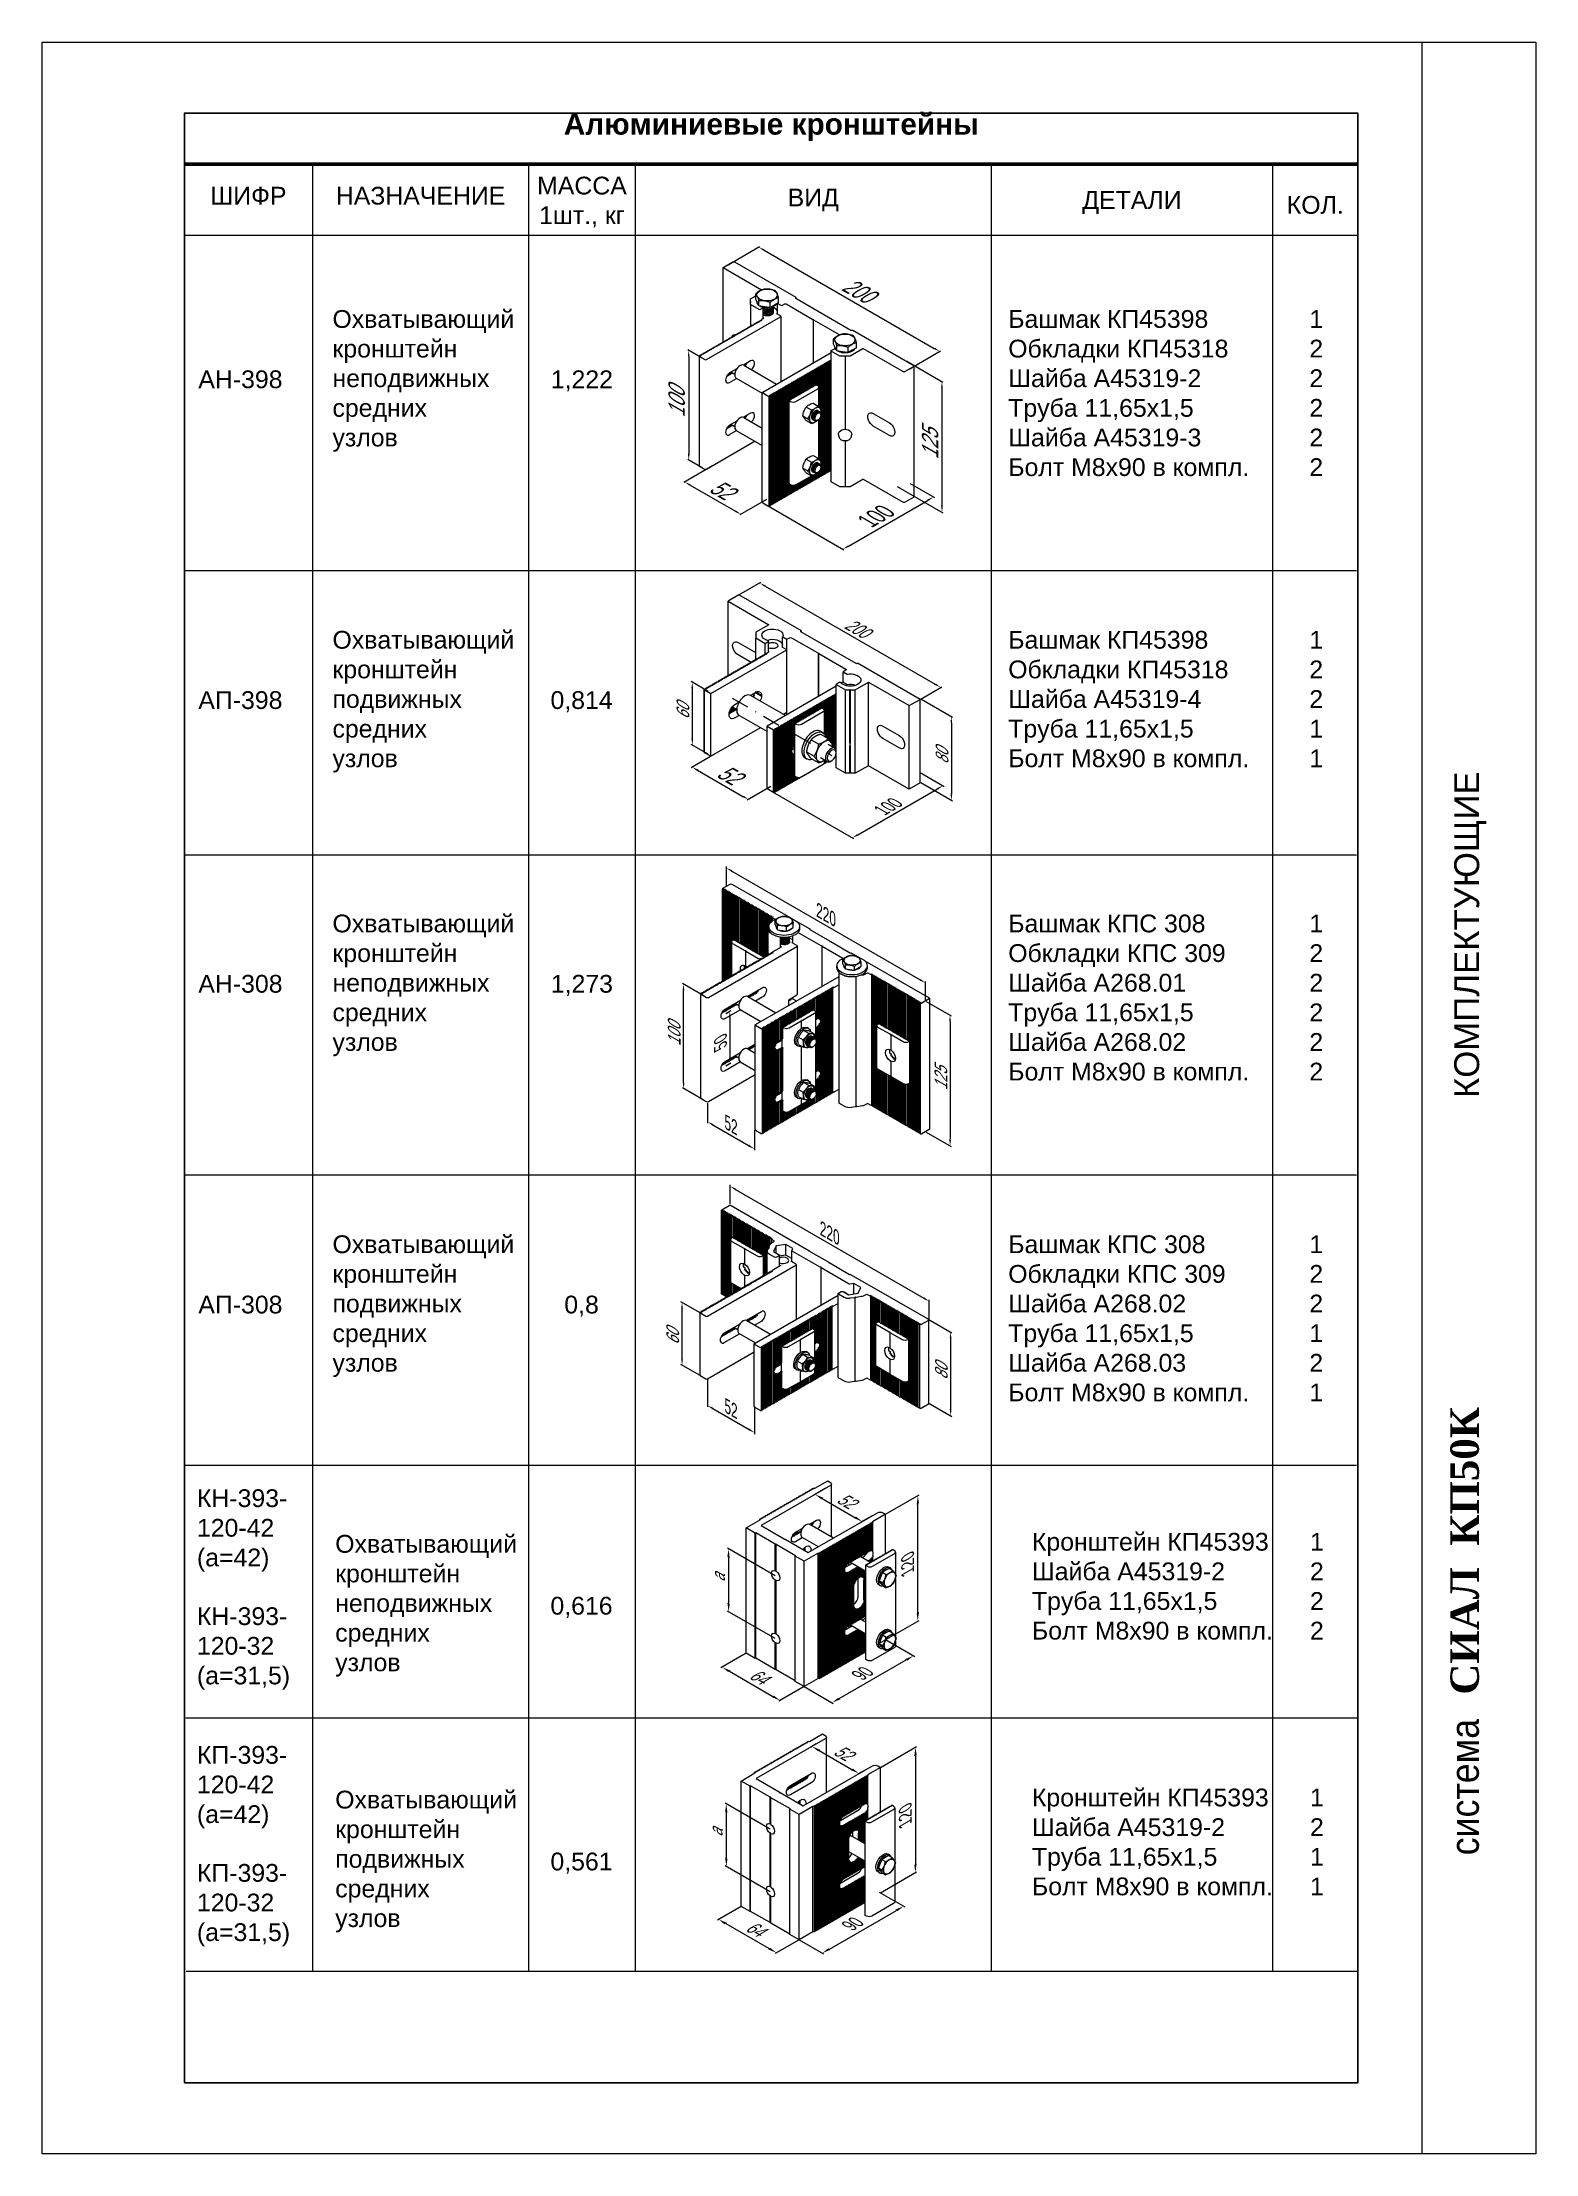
# Model space of a CAD drawing. Extents: x -37 to 4620, y -49 to 348.
# Drawn here: x 1680 to 1890, y 0 to 297 of the extents above; entities that cross this region are included whole.
import ezdxf
from ezdxf.enums import TextEntityAlignment as Align

# ---------------------------------------------------------------- set-up
doc = ezdxf.new("R2010")
doc.units = 0
doc.header["$LTSCALE"] = 5
doc.linetypes.add('DASHDOT', pattern=[1, 0.5, -0.25, 0, -0.25])
doc.layers.get('0').update_dxf_attribs({"linetype": 'CONTINUOUS', "lineweight": 30})
for name, color, linetype, lineweight in [('1', 6, 'DASHDOT', 13), ('3', 1, 'CONTINUOUS', 20), ('4', 160, 'CONTINUOUS', 18), ('PV-38360', 7, 'CONTINUOUS', 15), ('PV-38572', 7, 'CONTINUOUS', 15), ('PV-B6A89', 7, 'CONTINUOUS', 15), ('PV-B74D0', 7, 'CONTINUOUS', 15), ('Рамки', 1, 'CONTINUOUS', 15), ('Текстовый', 7, 'CONTINUOUS', 9)]:
    doc.layers.add(name, color=color, linetype=linetype, lineweight=lineweight)
doc.layers.add('Скрытые', color=14, linetype='CONTINUOUS', plot=False)
doc.styles.add('14', font='RUSS.SHX', dxfattribs={"width": 0.7, "height": 14})
doc.styles.add('18', font='russ.shx', dxfattribs={"width": 0.7, "height": 18})
doc.styles.add('Каталожный', font='arial.ttf', dxfattribs={"height": 2.5})
doc.styles.add('Фирм', font='arial.ttf', dxfattribs={"height": 3.5})
doc.styles.add('Фирм5', font='timesbd.ttf', dxfattribs={"height": 4})

msp = doc.modelspace()

# ---------------------------------------------------------------- texts
at = {"layer": '4', "extrusion": (-1.1e-15, 0.816497, 0.57735), "char_height": 3.24, "attachment_point": 5, "style": '18'}
for s, insert, text_direction in [('\\A1;200', (1795.155, 261.821, 37.399), (0.707107, -0.408248, 0.57735)), ('\\A1;52', (1775.94, 233.826, 41.136), (0.707107, -0.408248, 0.57735)), ('\\A1;100', (1797.27, 230.343, 46.061), (0.707107, 0.408248, -0.57735)), ('\\A1;52', (1776.991, 193.718, -216.993), (0.707107, -0.408248, 0.57735))]:
    msp.add_mtext(s, dxfattribs=dict(at, insert=insert, text_direction=text_direction))
at = {"layer": '4', "extrusion": (-0.707107, -0.408248, 0.57735), "attachment_point": 5, "text_direction": (0, 0.816497, 0.57735)}
for s, insert, char_height, style in [('\\A1;100', (1769.215, 246.908, 39.003), 3.24, '18'), ('\\A1;125', (1804.853, 241.03, 47.316), 3.24, '18'), ('\\A1;60', (1770.101, 203.305, -221.197), 2.52, '14'), ('\\A1;80', (1806.53, 197.019, -212.308), 2.52, '14'), ('\\A1;a', (1775.103, 81.464, 685.611), 2.52, '14'), ('\\A1;a', (1774.783, 45.622, 774.545), 2.52, '14')]:
    msp.add_mtext(s, dxfattribs=dict(at, insert=insert, char_height=char_height, style=style))
at = {"layer": '4', "extrusion": (-1.2e-15, 0.816497, 0.57735), "char_height": 2.52, "attachment_point": 5, "style": '14'}
for s, insert, text_direction in [('\\A1;200', (1794.906, 214.349, -224.345), (0.707107, -0.408248, 0.57735)), ('\\A1;100', (1798.969, 189.504, -211.033), (0.707107, 0.408248, -0.57735))]:
    msp.add_mtext(s, dxfattribs=dict(at, insert=insert, text_direction=text_direction))
at = {"layer": '4', "lineweight": 13, "extrusion": (-0.707107, -0.408248, 0.57735), "char_height": 2.52, "attachment_point": 5, "text_direction": (0.707107, -0.408248, 0.57735), "style": '14'}
for s, insert in [('\\A1;220', (1790.208, 174.273, 34.846)), ('\\A1;52', (1776.852, 144.712, 30.301)), ('\\A1;220', (1790.725, 129.494, 429.963)), ('\\A1;52', (1776.852, 104.81, 429.501))]:
    msp.add_mtext(s, dxfattribs=dict(at, insert=insert))
at = {"layer": '4', "lineweight": 13, "extrusion": (0.707107, 0.408248, 0.57735), "char_height": 2.52, "attachment_point": 5, "text_direction": (0, 0.816497, -0.57735), "style": '14'}
for s, insert in [('\\A1;100', (1768.871, 157.922, 31.986)), ('\\A1;125', (1806.37, 151.693, 40.753)), ('\\A1;60', (1768.66, 115.345, 429.866))]:
    msp.add_mtext(s, dxfattribs=dict(at, insert=insert))
at = {"layer": '4', "lineweight": 13, "extrusion": (0.707107, -0.408248, 0.57735), "insert": (1775.372, 156.28, 32.187), "char_height": 2.52, "attachment_point": 5, "text_direction": (0, 0.816497, 0.57735), "style": '14'}
msp.add_mtext('\\A1;50', dxfattribs=at)
at = {"layer": '4', "lineweight": 13, "extrusion": (0.71319, 0.397526, 0.57735), "insert": (1806.439, 110.457, 437.839), "char_height": 2.52, "attachment_point": 5, "text_direction": (0.012328, 0.816404, -0.57735), "style": '14'}
msp.add_mtext('\\A1;80', dxfattribs=at)
at = {"layer": '4', "extrusion": (-1.9e-15, 0.816497, 0.57735), "char_height": 2.52, "attachment_point": 5, "style": '14'}
for s, insert, text_direction in [('\\A1;52', (1793.376, 91.646, 689.917), (0.707107, -0.408248, 0.57735)), ('\\A1;90', (1795.353, 67.568, 686.556), (0.707107, 0.408248, -0.57735)), ('\\A1;64', (1781.073, 66.907, 687.491), (0.707107, -0.408248, 0.57735))]:
    msp.add_mtext(s, dxfattribs=dict(at, insert=insert, text_direction=text_direction))
at = {"layer": '4', "extrusion": (0.707107, -0.408248, 0.57735), "char_height": 2.52, "attachment_point": 5, "text_direction": (0, 0.816497, 0.57735), "style": '14'}
for insert in [(1801.69, 82.925, 683.544), (1801.358, 47.54, 771.831)]:
    msp.add_mtext('\\A1;120', dxfattribs=dict(at, insert=insert))
at = {"layer": '4', "extrusion": (-3.2e-15, 0.816497, 0.57735), "char_height": 2.52, "attachment_point": 5, "style": '14'}
for s, insert, text_direction in [('\\A1;52', (1792.938, 56.2, 778.29), (0.707107, -0.408248, 0.57735)), ('\\A1;90', (1793.967, 32.341, 774.62), (0.707107, 0.408248, -0.57735)), ('\\A1;64', (1780.57, 31.423, 775.918), (0.707107, -0.408248, 0.57735))]:
    msp.add_mtext(s, dxfattribs=dict(at, insert=insert, text_direction=text_direction))
at = {"layer": 'Текстовый', "style": 'Фирм'}
msp.add_text('КОМПЛЕКТУЮЩИЕ', height=3.5, rotation=90, dxfattribs=at).set_placement((1882.043, 148.5))
at = {"layer": 'Текстовый', "style": 'Фирм5'}
msp.add_text('СИАЛ  КП50К', height=4, rotation=90, dxfattribs=at).set_placement((1882, 84.805), align=Align.CENTER)
at = {"layer": 'Текстовый', "style": 'Фирм', "width": 0.9}
msp.add_text(' система ', height=4, rotation=90, dxfattribs=at).set_placement((1882, 51.576), align=Align.CENTER)
at = {"layer": 'Текстовый', "color": 1, "linetype": 'Continuous', "style": 'Каталожный'}
for s, insert, char_height, width, attachment_point in [('\\pxqc;{\\fArial|b1|i0|c204|p34;\\C256;Алюминиевые кронштейны}', (1700, 287), 3, 165, 1), ('\\pxqc;ШИФР ', (1700, 276.661), 2.5, 18, 1), ('\\pxqc;НАЗНАЧЕНИЕ', (1718, 276.662), 2.5, 30.39188, 1), ('\\pxqc;МАССА\\P1шт., кг', (1748.392, 278.086), 2.5, 14.99523, 1), ('\\pxqc;ВИД', (1788.416, 274.804), 2.5, 50.0607, 5), ('\\pxqc;ДЕТАЛИ', (1833.22, 274.448), 2.5, 39.54688, 5), ('\\pxqc;КОЛ.', (1858.999, 274.102), 2.5, 12.00247, 5), ('\\pxql;Охватывающий кронштейн неподвижных средних узлов', (1720.808, 259.324), 2.5, 15.84446, 1), ('\\pxql;Башмак КП45398\\PОбкладки КП45318\\PШайба А45319-2\\PТруба 11,65х1,5\\PШайба А45319-3\\PБолт М8х90 в компл.', (1815.825, 259.324), 2.5, 39.58289, 1), ('\\pxqc;1\\P2\\P2\\P2\\P2\\P2', (1853.269, 259.324), 2.5, 11.7315, 1), ('\\pxql;АН-398', (1701.947, 250.841), 2.5, 15.84446, 1), ('\\pxqc;1,222', (1748.392, 250.841), 2.5, 14.97639, 1), ('\\pxql;Охватывающий кронштейн подвижных средних узлов', (1720.808, 214.202), 2.5, 15.84446, 1), ('\\pxql;Башмак КП45398\\PОбкладки КП45318\\PШайба А45319-4\\PТруба 11,65х1,5\\PБолт М8х90 в компл.', (1815.825, 214.202), 2.5, 39.58289, 1), ('\\pxqc;1\\P2\\P2\\P1\\P1', (1853.269, 214.202), 2.5, 11.7315, 1), ('\\pxql;АП-398', (1701.947, 205.719), 2.5, 15.84446, 1), ('\\pxqc;0,814', (1748.334, 205.719), 2.5, 14.9998, 1), ('\\pxql;Охватывающий кронштейн неподвижных средних узлов', (1720.808, 174.3), 2.5, 15.84446, 1), ('\\pxql;Башмак КПС 308\\PОбкладки КПС 309\\PШайба А268.01\\PТруба 11,65х1,5\\PШайба А268.02\\PБолт М8х90 в компл.', (1815.825, 174.3), 2.5, 39.58289, 1), ('\\pxqc;1\\P2\\P2\\P2\\P2\\P2', (1853.269, 174.3), 2.5, 11.7315, 1), ('\\pxql;АН-308', (1701.947, 165.816), 2.5, 15.84446, 1), ('\\pxqc;1,273', (1748.392, 165.816), 2.5, 14.97639, 1), ('\\pxql;Охватывающий кронштейн подвижных средних узлов', (1720.808, 129.178), 2.5, 15.84446, 1), ('\\pxql;Башмак КПС 308\\PОбкладки КПС 309\\PШайба А268.02\\PТруба 11,65х1,5\\PШайба А268.03\\PБолт М8х90 в компл.', (1815.825, 129.178), 2.5, 39.58289, 1), ('\\pxqc;1\\P2\\P2\\P1\\P2\\P1', (1853.269, 129.178), 2.5, 11.7315, 1), ('\\pxql;АП-308', (1701.947, 120.695), 2.5, 15.84446, 1), ('\\pxqc;0,8', (1748.334, 120.695), 2.5, 14.9998, 1), ('КН-393-\\P120-42 (а=42)', (1701.749, 93.463, 729.711), 2.5, 15.84446, 1), ('\\pxql;Охватывающий кронштейн неподвижных средних узлов', (1721.194, 87.04, 729.711), 2.5, 15.84446, 1), ('\\pxql;Кронштейн КП45393\\PШайба А45319-2\\PТруба 11,65х1,5\\PБолт М8х90 в компл.', (1819.157, 87.335, 729.711), 2.5, 39.58289, 1), ('\\pxqc;1\\P2\\P2\\P2', (1853.356, 87.335, 729.711), 2.5, 11.7315, 1), ('\\pxqc;0,616', (1749.289, 78.336, 729.711), 2.5, 13.06957, 1), ('КН-393-\\P120-32 (а=31,5)', (1701.749, 76.864, 729.711), 2.5, 15.84446, 1), ('КП-393-\\P120-42 (а=42)', (1701.749, 57.357, 729.711), 2.5, 15.84446, 1), ('\\pxql;Охватывающий кронштейн подвижных средних узлов', (1721.194, 51.065, 729.711), 2.5, 15.84446, 1), ('\\pxql;Кронштейн КП45393\\PШайба А45319-2\\PТруба 11,65х1,5\\PБолт М8х90 в компл.', (1819.157, 51.361, 729.711), 2.5, 39.58289, 1), ('\\pxqc;1\\P2\\P1\\P1', (1853.356, 51.361, 729.711), 2.5, 11.7315, 1), ('\\pxqc;0,561', (1749.289, 42.361, 729.711), 2.5, 13.06957, 1), ('КП-393-\\P120-32 (а=31,5)', (1701.749, 40.758, 729.711), 2.5, 15.84446, 1)]:
    msp.add_mtext(s, dxfattribs=dict(at, insert=insert, char_height=char_height, width=width, attachment_point=attachment_point))

# ---------------------------------------------------------------- linework, layer by layer
at = {"linetype": 'Continuous', "lineweight": 50}
msp.add_line((1700, 279.851), (1865, 279.857, 0.033), dxfattribs=at)
at = {"extrusion": (-1.2e-15, 0.816497, 0.57735)}
msp.add_line((1781.148, 205.083, -223.712), (1780.257, 205.598, -224.44), dxfattribs=at)
at = {"layer": '1', "extrusion": (-1.2e-15, 0.816497, 0.57735)}
msp.add_line((1777.006, 204.756, -223.249), (1791.007, 196.672, -211.818), dxfattribs=at)
at = {"layer": '3', "color": 0, "linetype": 'Continuous'}
msp.add_line((1700, 269.851, -764.744), (1865, 269.851), dxfattribs=at)
at = {"layer": '4', "linetype": 'Continuous'}
msp.add_line((1874, 297), (1874, 0), dxfattribs=at)
at = {"layer": '4', "extrusion": (-1.1e-15, 0.816497, 0.57735)}
for p, q in [((1776.43, 265.707, 31.903), (1780.867, 268.269, 28.28)), ((1781.504, 267.754, 29.008), (1805.432, 253.939, 48.545)), ((1801.886, 251.01, 52.688), (1806.323, 253.572, 49.065)), ((1774.241, 237.401, 36.081), (1770.213, 235.075, 39.37)), ((1771.104, 234.708, 39.889), (1777.468, 231.033, 45.085)), ((1802.057, 234.928, 39.577), (1805.449, 232.97, 42.347)), ((1781.846, 232.679, 42.758), (1778.104, 230.519, 45.813)), ((1781.665, 232.004, 43.712), (1792.721, 225.621, 52.739)), ((1793.357, 226.136, 52.012), (1804.558, 232.603, 42.866))]:
    msp.add_line(p, q, dxfattribs=at)
at = {"layer": '4', "extrusion": (-0.707107, -0.408248, 0.57735)}
for p, q in [((1772.786, 252.563, 47.374), (1770.775, 253.724, 45.732)), ((1770.903, 252.768, 45.213), (1770.903, 239.1, 35.548)), ((1801.548, 252.124, 51.112), (1806.635, 249.187, 55.266)), ((1806.508, 248.378, 54.539), (1806.508, 231.771, 42.796)), ((1772.786, 237.131, 36.462), (1770.775, 238.292, 34.821)), ((1800.229, 234.514, 37.046), (1806.635, 230.815, 42.276)), ((1773.639, 205.671, -215.191), (1771.233, 207.06, -217.155)), ((1771.399, 206.082, -217.643), (1771.399, 199.028, -222.631)), ((1803.529, 204.631, -210.602), (1807.994, 202.053, -206.956)), ((1807.828, 201.266, -207.715), (1807.828, 191.272, -214.781)), ((1773.639, 196.853, -221.426), (1771.233, 198.242, -223.39)), ((1803.529, 192.873, -218.915), (1807.994, 190.295, -215.27)), ((1783.058, 81.28, 695.223), (1776.338, 85.16, 689.736)), ((1776.503, 83.889, 689.04), (1776.503, 77.422, 684.467)), ((1783.058, 72.462, 688.988), (1776.338, 76.342, 683.501)), ((1782.336, 45.67, 783.83), (1776.017, 49.318, 778.671)), ((1776.183, 48.047, 777.974), (1776.183, 41.58, 773.402)), ((1782.336, 36.852, 777.594), (1776.017, 40.5, 772.435))]:
    msp.add_line(p, q, dxfattribs=at)
at = {"layer": '4', "extrusion": (-1.2e-15, 0.816497, 0.57735)}
for p, q in [((1777.966, 219.266, -231.299), (1781.045, 221.043, -233.813)), ((1781.643, 220.507, -233.054), (1805.572, 206.692, -213.516)), ((1803.422, 204.569, -210.514), (1806.501, 206.346, -213.028)), ((1774.536, 196.857, -221.432), (1771.225, 194.945, -218.728)), ((1772.154, 194.6, -218.24), (1778.518, 190.925, -213.043)), ((1803.422, 194.281, -217.789), (1806.796, 192.333, -215.034)), ((1782.428, 192.301, -214.988), (1779.116, 190.389, -212.285)), ((1782.357, 191.746, -214.204), (1794.069, 184.984, -204.641)), ((1794.667, 185.521, -205.4), (1805.867, 191.987, -214.545))]:
    msp.add_line(p, q, dxfattribs=at)
at = {"layer": '4', "lineweight": 13, "extrusion": (-0.707107, -0.408248, 0.57735)}
for p, q in [((1776.207, 178.381, 20.604), (1776.207, 181.048, 22.49)), ((1776.97, 180.416, 22.978), (1803.445, 165.131, 44.594)), ((1772.948, 162.916, 38.392), (1770.003, 164.616, 35.987)), ((1770.169, 150.705, 26.353), (1770.169, 163.639, 35.498)), ((1804.208, 162.215, 43.467), (1804.208, 164.881, 45.353)), ((1804.285, 162.082, 43.467), (1807.808, 160.048, 46.344)), ((1807.643, 159.262, 45.585), (1807.643, 142.654, 33.842)), ((1772.948, 148.219, 27.999), (1770.003, 149.919, 25.595)), ((1773.543, 147.787, 28.422), (1773.543, 144.962, 26.424)), ((1774.307, 144.712, 27.183), (1779.398, 141.773, 31.34)), ((1780.161, 143.966, 33.826), (1780.161, 141.141, 31.828)), ((1804.285, 143.711, 30.477), (1807.808, 141.677, 33.354)), ((1776.725, 133.553, 415.686), (1776.725, 136.269, 417.607)), ((1777.488, 135.637, 418.095), (1803.962, 120.352, 439.711)), ((1772.821, 118.082, 434.26), (1769.793, 119.83, 431.788)), ((1769.959, 111.798, 426.311), (1769.959, 118.853, 431.3)), ((1804.726, 117.386, 438.549), (1804.726, 120.102, 440.47)), ((1804.546, 117.402, 438.34), (1807.891, 115.471, 441.071)), ((1807.725, 114.685, 440.312), (1807.725, 104.691, 433.246)), ((1772.821, 109.264, 428.025), (1769.793, 111.012, 425.553)), ((1773.543, 108.906, 428.344), (1773.543, 105.06, 425.624)), ((1774.306, 104.81, 426.383), (1779.397, 101.871, 430.54)), ((1780.161, 105.085, 433.748), (1780.161, 101.239, 431.028)), ((1804.546, 105.645, 430.026), (1807.891, 103.713, 432.757))]:
    msp.add_line(p, q, dxfattribs=at)
at = {"layer": '4', "lineweight": 13, "extrusion": (0.707107, -0.408248, 0.57735)}
for p, q in [((1776.101, 160.375, 34.19), (1776.836, 160.8, 33.59)), ((1776.671, 159.822, 33.101), (1776.671, 154.237, 29.152)), ((1776.101, 153.027, 28.994), (1776.836, 153.451, 28.394))]:
    msp.add_line(p, q, dxfattribs=at)
at = {"layer": '4', "extrusion": (0.707107, -0.408248, 0.57735)}
for p, q in [((1798.586, 89.951, 692.314), (1803.281, 92.662, 688.481)), ((1803.115, 76.106, 676.976), (1803.115, 91.39, 687.784)), ((1797.389, 71.623, 680.821), (1803.281, 75.025, 676.01)), ((1797.864, 54.341, 780.92), (1802.949, 57.277, 776.768)), ((1802.783, 56.006, 776.071), (1802.783, 40.721, 765.263)), ((1797.864, 36.705, 768.449), (1802.949, 39.641, 764.297))]:
    msp.add_line(p, q, dxfattribs=at)
at = {"layer": '4', "extrusion": (-1.9e-15, 0.816497, 0.57735)}
for p, q in [((1798.456, 72.39, 679.736), (1802.672, 69.956, 683.178)), ((1778.985, 70.404, 682.545), (1775.435, 68.354, 685.444)), ((1792.069, 64.026, 691.565), (1801.488, 69.464, 683.875)), ((1776.618, 67.862, 686.14), (1782.728, 64.335, 691.129)), ((1787.131, 65.701, 689.196), (1783.58, 63.651, 692.095)), ((1787.131, 65.701, 689.196), (1791.217, 63.343, 692.531))]:
    msp.add_line(p, q, dxfattribs=at)
at = {"layer": '4', "extrusion": (-3.2e-15, 0.816497, 0.57735)}
for p, q in [((1789.247, 56.715, 777.563), (1793.829, 54.069, 781.304)), ((1797.673, 36.815, 768.293), (1801.285, 34.729, 771.243)), ((1778.263, 34.794, 771.151), (1774.931, 32.871, 773.871)), ((1790.683, 28.799, 779.629), (1800.102, 34.237, 771.939)), ((1776.115, 32.378, 774.567), (1782.224, 28.851, 779.556)), ((1786.409, 30.091, 777.802), (1783.077, 28.168, 780.522)), ((1786.409, 30.091, 777.802), (1789.83, 28.116, 780.596))]:
    msp.add_line(p, q, dxfattribs=at)
at = {"layer": '4', "extrusion": (-1.1e-15, 0.816497, 0.57735)}
for points in [[(-1781.631, -131.031, 235.368), (-1781.376, -130.776, 235.368), (-1780.74, -131.667, 235.368)], [(-1805.559, -107.102, 235.368), (-1805.305, -106.848, 235.368), (-1806.196, -106.211, 235.368)], [(-1771.231, -103.066, 214.668), (-1770.977, -102.812, 214.668), (-1770.34, -103.703, 214.668)], [(-1804.431, -99.42, 214.668), (-1804.685, -99.166, 214.668), (-1805.322, -100.057, 214.668)], [(-1777.595, -96.702, 214.668), (-1777.34, -96.448, 214.668), (-1778.231, -95.811, 214.668)], [(-1793.23, -88.22, 214.668), (-1793.485, -87.965, 214.668), (-1792.594, -87.329, 214.668)]]:
    msp.add_solid(points, dxfattribs=at)
at = {"layer": '4', "extrusion": (-0.707107, -0.408248, 0.57735)}
for points in [[(666.42, 995.208, -1329.306), (666.675, 995.463, -1329.306), (665.784, 996.099, -1329.306)], [(688.025, 1019.358, -1347.306), (688.279, 1019.613, -1347.306), (687.388, 1020.249, -1347.306)], [(678.257, 983.371, -1329.306), (678.512, 983.626, -1329.306), (679.148, 982.735, -1329.306)], [(702.407, 1004.976, -1347.306), (702.662, 1005.23, -1347.306), (703.298, 1004.339, -1347.306)], [(707.1, 767.358, -1462.357), (707.354, 767.613, -1462.357), (706.463, 768.249, -1462.357)], [(729.485, 792.289, -1480.419), (729.74, 792.544, -1480.419), (728.849, 793.18, -1480.419)], [(713.209, 761.249, -1462.357), (713.464, 761.503, -1462.357), (714.1, 760.612, -1462.357)], [(738.14, 783.634, -1480.419), (738.395, 783.889, -1480.419), (739.031, 782.998, -1480.419)], [(732.113, 959.456, -1316.896), (732.368, 959.201, -1316.896), (731.477, 958.565, -1316.896)], [(743.496, 961.434, -1298.009), (743.242, 961.18, -1298.009), (742.606, 962.071, -1298.009)], [(758.587, 985.93, -1316.896), (758.842, 985.675, -1316.896), (759.478, 986.566, -1316.896)], [(766.024, 987.144, -1316.896), (765.769, 986.889, -1316.896), (765.133, 987.78, -1316.896)], [(754.697, 950.234, -1298.009), (754.442, 949.979, -1298.009), (755.333, 949.343, -1298.009)], [(761.702, 951.25, -1298.009), (761.956, 950.995, -1298.009), (761.065, 950.359, -1298.009)], [(780.406, 972.761, -1316.896), (780.152, 972.507, -1316.896), (781.043, 971.87, -1316.896)], [(766.793, 956.341, -1298.009), (767.048, 956.087, -1298.009), (767.684, 956.978, -1298.009)], [(771.152, 1269.4, -1070.86), (771.406, 1269.145, -1070.86), (770.515, 1268.509, -1070.86)], [(782.177, 1271.571, -1051.06), (781.922, 1271.317, -1051.06), (781.286, 1272.208, -1051.06)], [(797.626, 1295.874, -1070.86), (797.88, 1295.619, -1070.86), (798.517, 1296.51, -1070.86)], [(804.67, 1296.61, -1070.86), (804.416, 1296.355, -1070.86), (803.779, 1297.246, -1070.86)], [(788.286, 1265.462, -1051.06), (788.032, 1265.207, -1051.06), (788.923, 1264.571, -1051.06)], [(796.257, 1265.677, -1051.24), (796.512, 1265.422, -1051.24), (795.621, 1264.786, -1051.24)], [(813.325, 1287.955, -1070.86), (813.071, 1287.7, -1070.86), (813.962, 1287.064, -1070.86)], [(801.349, 1270.768, -1051.24), (801.603, 1270.513, -1051.24), (802.24, 1271.404, -1051.24)], [(815.432, 1474.897, -892.608), (815.772, 1475.237, -892.608), (814.584, 1476.085, -892.608)], [(821.032, 1469.297, -892.608), (821.372, 1469.637, -892.608), (822.22, 1468.449, -892.608)], [(846.312, 1537.005, -826.402), (846.651, 1537.344, -826.402), (845.463, 1538.193, -826.402)], [(851.912, 1531.405, -826.402), (852.252, 1531.744, -826.402), (853.1, 1530.556, -826.402)]]:
    msp.add_solid(points, dxfattribs=at)
at = {"layer": '4', "extrusion": (-1.2e-15, 0.816497, 0.57735)}
for points in [[(-1781.77, -317.725, 45.489), (-1781.516, -317.47, 45.489), (-1780.879, -318.361, 45.489)], [(-1805.699, -293.796, 45.489), (-1805.444, -293.542, 45.489), (-1806.335, -292.905, 45.489)], [(-1772.282, -290.671, 32.889), (-1772.027, -290.417, 32.889), (-1771.391, -291.308, 32.889)], [(-1778.646, -284.307, 32.889), (-1778.391, -284.053, 32.889), (-1779.282, -283.416, 32.889)], [(-1805.74, -286.147, 32.889), (-1805.995, -285.892, 32.889), (-1806.631, -286.783, 32.889)], [(-1794.539, -274.946, 32.889), (-1794.794, -274.692, 32.889), (-1793.903, -274.055, 32.889)]]:
    msp.add_solid(points, dxfattribs=at)
at = {"layer": '4', "extrusion": (0.707107, -0.408248, 0.57735)}
for points in [[(1026.618, -815.044, 1210.16), (1026.873, -815.299, 1210.16), (1027.509, -814.408, 1210.16)], [(1021.782, -819.881, 1210.16), (1022.036, -820.135, 1210.16), (1021.145, -820.772, 1210.16)], [(980.534, -313.432, 1634.778), (980.874, -313.772, 1634.778), (981.722, -312.584, 1634.778)], [(967.297, -326.669, 1634.778), (967.637, -327.009, 1634.778), (966.449, -327.857, 1634.778)], [(949.725, -251.395, 1699.961), (950.064, -251.734, 1699.961), (950.912, -250.546, 1699.961)], [(936.487, -264.632, 1699.961), (936.827, -264.971, 1699.961), (935.639, -265.82, 1699.961)]]:
    msp.add_solid(points, dxfattribs=at)
at = {"layer": '4', "extrusion": (-1.9e-15, 0.816497, 0.57735)}
for points in [[(-1776.788, 520.881, 451.552), (-1776.449, 521.221, 451.552), (-1775.6, 520.033, 451.552)], [(-1801.318, 518.107, 451.552), (-1801.658, 518.446, 451.552), (-1802.506, 517.258, 451.552)], [(-1782.897, 526.991, 451.552), (-1782.558, 527.33, 451.552), (-1783.746, 528.179, 451.552)], [(-1791.9, 527.525, 451.552), (-1792.239, 527.865, 451.552), (-1791.051, 528.713, 451.552)]]:
    msp.add_solid(points, dxfattribs=at)
at = {"layer": '4', "extrusion": (-3.2e-15, 0.816497, 0.57735)}
for points in [[(-1789.417, 601.963, 495.234), (-1789.077, 602.303, 495.234), (-1788.229, 601.115, 495.234)], [(-1793.999, 606.545, 495.234), (-1793.659, 606.885, 495.234), (-1794.847, 607.733, 495.234)], [(-1776.285, 613.568, 473.634), (-1775.945, 613.908, 473.634), (-1775.097, 612.72, 473.634)], [(-1799.932, 610.349, 473.634), (-1800.271, 610.689, 473.634), (-1801.12, 609.501, 473.634)], [(-1782.394, 619.678, 473.634), (-1782.054, 620.017, 473.634), (-1783.242, 620.866, 473.634)], [(-1790.513, 619.768, 473.634), (-1790.853, 620.107, 473.634), (-1789.665, 620.956, 473.634)]]:
    msp.add_solid(points, dxfattribs=at)
at = {"layer": 'PV-38360', "lineweight": 13, "extrusion": (0, 0.816497, 0.57735)}
for p, q in [((1775.689, 177.994, 24.831), (1776.725, 178.592, 24.831)), ((1776.979, 178.592, 24.831), (1785.159, 173.87, 24.831)), ((1775.63, 164.942, 24.831), (1775.63, 177.912, 24.831)), ((1775.633, 177.922, 24.831), (1775.677, 177.984, 24.831)), ((1775.817, 177.918, 24.831), (1775.692, 177.888, 24.831)), ((1775.821, 165.053, 24.831), (1775.821, 177.802, 24.831)), ((1775.824, 177.812, 24.831), (1775.875, 177.884, 24.831)), ((1776.008, 177.808, 24.831), (1775.883, 177.778, 24.831)), ((1776.012, 165.163, 24.831), (1776.012, 177.692, 24.831)), ((1776.015, 177.702, 24.831), (1776.066, 177.774, 24.831)), ((1776.199, 177.698, 24.831), (1776.074, 177.668, 24.831)), ((1776.203, 165.273, 24.831), (1776.203, 177.582, 24.831)), ((1776.206, 177.592, 24.831), (1776.257, 177.664, 24.831)), ((1776.389, 177.587, 24.831), (1776.265, 177.558, 24.831)), ((1776.393, 165.383, 24.831), (1776.393, 177.471, 24.831)), ((1776.397, 177.481, 24.831), (1776.448, 177.553, 24.831)), ((1776.58, 177.477, 24.831), (1776.456, 177.447, 24.831)), ((1776.584, 165.493, 24.831), (1776.584, 177.361, 24.831)), ((1776.588, 177.371, 24.831), (1776.639, 177.443, 24.831)), ((1776.771, 177.367, 24.831), (1776.647, 177.337, 24.831)), ((1776.775, 165.604, 24.831), (1776.775, 177.251, 24.831)), ((1776.779, 177.261, 24.831), (1776.83, 177.333, 24.831)), ((1776.962, 177.257, 24.831), (1776.837, 177.227, 24.831)), ((1776.966, 170.584, 24.831), (1776.966, 177.141, 24.831)), ((1776.97, 177.151, 24.831), (1777.021, 177.223, 24.831)), ((1777.153, 177.146, 24.831), (1777.028, 177.117, 24.831)), ((1777.157, 170.722, 24.831), (1777.157, 177.031, 24.831)), ((1777.161, 177.04, 24.831), (1777.212, 177.113, 24.831)), ((1777.344, 177.036, 24.831), (1777.219, 177.007, 24.831)), ((1777.348, 170.674, 24.831), (1777.348, 176.92, 24.831)), ((1777.351, 176.93, 24.831), (1777.403, 177.002, 24.831)), ((1777.535, 176.926, 24.831), (1777.41, 176.896, 24.831)), ((1777.539, 170.564, 24.831), (1777.539, 176.81, 24.831)), ((1777.542, 176.82, 24.831), (1777.594, 176.892, 24.831)), ((1777.726, 176.816, 24.831), (1777.601, 176.786, 24.831)), ((1777.73, 170.454, 24.831), (1777.73, 176.7, 24.831)), ((1777.733, 176.71, 24.831), (1777.785, 176.782, 24.831)), ((1777.917, 176.706, 24.831), (1777.792, 176.676, 24.831)), ((1777.921, 170.343, 24.831), (1777.921, 176.59, 24.831)), ((1777.924, 176.6, 24.831), (1777.976, 176.672, 24.831)), ((1778.108, 176.595, 24.831), (1777.983, 176.566, 24.831)), ((1778.112, 170.233, 24.831), (1778.112, 176.479, 24.831)), ((1778.115, 176.489, 24.831), (1778.167, 176.561, 24.831)), ((1778.299, 176.485, 24.831), (1778.174, 176.455, 24.831)), ((1778.303, 170.123, 24.831), (1778.303, 176.369, 24.831)), ((1778.306, 176.379, 24.831), (1778.357, 176.451, 24.831)), ((1778.49, 176.375, 24.831), (1778.365, 176.345, 24.831)), ((1778.494, 170.013, 24.831), (1778.494, 176.259, 24.831)), ((1778.497, 176.269, 24.831), (1778.548, 176.341, 24.831)), ((1778.681, 176.265, 24.831), (1778.556, 176.235, 24.831)), ((1778.684, 169.903, 24.831), (1778.684, 176.149, 24.831)), ((1778.688, 176.159, 24.831), (1778.739, 176.231, 24.831)), ((1778.871, 176.154, 24.831), (1778.747, 176.125, 24.831)), ((1778.875, 169.792, 24.831), (1778.875, 176.039, 24.831)), ((1778.879, 176.048, 24.831), (1778.93, 176.121, 24.831)), ((1779.062, 176.044, 24.831), (1778.938, 176.015, 24.831)), ((1779.066, 169.682, 24.831), (1779.066, 175.928, 24.831)), ((1779.07, 175.938, 24.831), (1779.121, 176.01, 24.831)), ((1779.253, 175.934, 24.831), (1779.128, 175.904, 24.831)), ((1779.257, 169.572, 24.831), (1779.257, 175.818, 24.831)), ((1779.261, 175.828, 24.831), (1779.312, 175.9, 24.831)), ((1779.444, 175.824, 24.831), (1779.319, 175.794, 24.831)), ((1779.448, 169.462, 24.831), (1779.448, 175.708, 24.831)), ((1779.452, 175.718, 24.831), (1779.503, 175.79, 24.831)), ((1779.635, 175.714, 24.831), (1779.51, 175.684, 24.831)), ((1779.639, 169.351, 24.831), (1779.639, 175.598, 24.831)), ((1779.642, 175.608, 24.831), (1779.694, 175.68, 24.831)), ((1779.826, 175.603, 24.831), (1779.701, 175.574, 24.831)), ((1779.83, 169.241, 24.831), (1779.83, 175.487, 24.831)), ((1779.833, 175.497, 24.831), (1779.885, 175.569, 24.831)), ((1780.017, 175.493, 24.831), (1779.892, 175.463, 24.831)), ((1780.021, 169.131, 24.831), (1780.021, 175.377, 24.831)), ((1780.024, 175.387, 24.831), (1780.076, 175.459, 24.831)), ((1780.208, 175.383, 24.831), (1780.083, 175.353, 24.831)), ((1780.212, 169.021, 24.831), (1780.212, 175.267, 24.831)), ((1780.215, 175.277, 24.831), (1780.267, 175.349, 24.831)), ((1780.399, 175.273, 24.831), (1780.274, 175.243, 24.831)), ((1780.406, 175.167, 24.831), (1780.458, 175.239, 24.831)), ((1780.403, 168.911, 24.831), (1780.403, 175.157, 24.831)), ((1780.59, 175.162, 24.831), (1780.465, 175.133, 24.831)), ((1780.594, 168.8, 24.831), (1780.594, 175.047, 24.831)), ((1780.597, 175.056, 24.831), (1780.648, 175.128, 24.831)), ((1780.781, 175.052, 24.831), (1780.656, 175.022, 24.831)), ((1780.785, 168.69, 24.831), (1780.785, 174.936, 24.831)), ((1780.788, 174.946, 24.831), (1780.839, 175.018, 24.831)), ((1780.972, 174.942, 24.831), (1780.847, 174.912, 24.831)), ((1780.976, 168.58, 24.831), (1780.976, 174.826, 24.831)), ((1780.979, 174.836, 24.831), (1781.03, 174.908, 24.831)), ((1781.162, 174.832, 24.831), (1781.038, 174.802, 24.831)), ((1781.166, 168.47, 24.831), (1781.166, 174.716, 24.831)), ((1781.17, 174.726, 24.831), (1781.221, 174.798, 24.831)), ((1781.353, 174.721, 24.831), (1781.229, 174.692, 24.831)), ((1781.357, 168.359, 24.831), (1781.357, 174.606, 24.831)), ((1781.361, 174.615, 24.831), (1781.412, 174.688, 24.831)), ((1781.544, 174.611, 24.831), (1781.419, 174.582, 24.831)), ((1781.548, 168.359, 24.831), (1781.548, 174.495, 24.831)), ((1781.552, 174.505, 24.831), (1781.603, 174.577, 24.831)), ((1781.735, 174.501, 24.831), (1781.61, 174.471, 24.831)), ((1781.739, 168.47, 24.831), (1781.739, 174.385, 24.831)), ((1781.743, 174.395, 24.831), (1781.794, 174.467, 24.831)), ((1781.926, 174.391, 24.831), (1781.801, 174.361, 24.831)), ((1781.93, 168.58, 24.831), (1781.93, 174.275, 24.831)), ((1781.933, 174.285, 24.831), (1781.985, 174.357, 24.831)), ((1782.117, 174.281, 24.831), (1781.992, 174.251, 24.831)), ((1782.089, 172.247, 24.831), (1782.163, 172.408, 24.831)), ((1782.121, 172.316, 24.831), (1782.121, 174.165, 24.831)), ((1782.124, 174.175, 24.831), (1782.176, 174.247, 24.831)), ((1782.163, 172.618, 24.831), (1782.163, 172.324, 24.831)), ((1782.308, 174.17, 24.831), (1782.183, 174.141, 24.831)), ((1782.312, 173.072, 24.831), (1782.312, 174.054, 24.831)), ((1782.315, 174.064, 24.831), (1782.367, 174.136, 24.831)), ((1782.499, 174.06, 24.831), (1782.374, 174.03, 24.831)), ((1782.503, 173.289, 24.831), (1782.503, 173.944, 24.831)), ((1782.506, 173.954, 24.831), (1782.558, 174.026, 24.831)), ((1782.69, 173.95, 24.831), (1782.565, 173.92, 24.831)), ((1782.694, 173.436, 24.831), (1782.694, 173.834, 24.831)), ((1782.697, 173.844, 24.831), (1782.749, 173.916, 24.831)), ((1783.025, 173.632, 24.831), (1782.707, 173.816, 24.831)), ((1783.039, 172.887, 24.831), (1783.039, 173.485, 24.831)), ((1783.039, 172.887, 24.831), (1783.211, 172.516, 24.831)), ((1783.211, 172.516, 24.831), (1783.383, 172.145, 24.831)), ((1783.383, 172.145, 24.831), (1783.383, 172.743, 24.831)), ((1784.668, 171.947, 24.831), (1784.668, 172.544, 24.831)), ((1785.138, 172.218, 24.831), (1785.608, 172.49, 24.831)), ((1785.292, 173.793, 24.831), (1785.548, 173.645, 24.831)), ((1785.608, 172.49, 24.831), (1785.608, 173.088, 24.831)), ((1786.103, 173.325, 24.831), (1787.925, 172.272, 24.831)), ((1786.483, 172.618, 24.831), (1786.483, 172.324, 24.831)), ((1773.67, 162.646, 24.831), (1786.105, 169.825, 24.831)), ((1776.917, 170.454, 24.831), (1776.917, 165.609, 24.831)), ((1777.22, 170.758, 24.831), (1777.075, 170.674, 24.831)), ((1777.075, 170.233, 24.831), (1778.777, 169.25, 24.831)), ((1777.344, 170.79, 24.831), (1777.238, 170.765, 24.831)), ((1777.535, 170.68, 24.831), (1777.41, 170.65, 24.831)), ((1777.726, 170.57, 24.831), (1777.601, 170.54, 24.831)), ((1777.917, 170.459, 24.831), (1777.792, 170.43, 24.831)), ((1778.108, 170.349, 24.831), (1777.983, 170.319, 24.831)), ((1778.299, 170.239, 24.831), (1778.174, 170.209, 24.831)), ((1778.49, 170.129, 24.831), (1778.365, 170.099, 24.831)), ((1778.681, 170.018, 24.831), (1778.556, 169.989, 24.831)), ((1778.871, 169.908, 24.831), (1778.747, 169.879, 24.831)), ((1779.062, 169.798, 24.831), (1778.938, 169.768, 24.831)), ((1779.253, 169.688, 24.831), (1779.128, 169.658, 24.831)), ((1779.444, 169.578, 24.831), (1779.319, 169.548, 24.831)), ((1779.635, 169.467, 24.831), (1779.51, 169.438, 24.831)), ((1779.826, 169.357, 24.831), (1779.701, 169.327, 24.831)), ((1782.058, 168.588, 24.831), (1782.058, 172.113, 24.831)), ((1782.544, 171.617, 24.831), (1782.322, 171.745, 24.831)), ((1783.903, 169.73, 24.831), (1782.707, 169.039, 24.831)), ((1783.102, 171.295, 24.831), (1783.099, 171.296, 24.831)), ((1783.383, 172.145, 24.831), (1784.025, 172.046, 24.831)), ((1783.791, 169.665, 24.831), (1783.791, 171.115, 24.831)), ((1783.791, 169.839, 24.831), (1783.903, 169.774, 24.831)), ((1784.025, 172.046, 24.831), (1784.668, 171.947, 24.831)), ((1784.668, 171.947, 24.831), (1785.138, 172.218, 24.831)), ((1785.043, 171.148, 24.831), (1785.043, 171.135, 24.831)), ((1785.043, 171.044, 24.831), (1785.043, 171.017, 24.831)), ((1785.533, 170.743, 24.831), (1785.043, 171.026, 24.831)), ((1785.043, 170.926, 24.831), (1785.043, 170.9, 24.831)), ((1785.043, 170.809, 24.831), (1785.043, 170.782, 24.831)), ((1785.043, 170.691, 24.831), (1785.043, 170.665, 24.831)), ((1785.043, 170.573, 24.831), (1785.043, 170.547, 24.831)), ((1785.043, 170.456, 24.831), (1785.043, 170.43, 24.831)), ((1785.043, 170.338, 24.831), (1785.043, 170.338, 24.831)), ((1785.467, 170.341, 24.831), (1785.533, 170.484, 24.831)), ((1786.105, 169.972, 24.831), (1785.467, 170.341, 24.831)), ((1785.533, 170.303, 24.831), (1785.533, 171.291, 24.831)), ((1786.158, 169.899, 24.831), (1786.158, 163.065, 24.831)), ((1789.501, 169.893, 24.831), (1786.256, 171.767, 24.831)), ((1787.925, 172.199, 24.831), (1790.71, 170.591, 24.831)), ((1787.952, 172.184, 24.831), (1787.952, 172.236, 24.831)), ((1789.644, 169.884, 24.831), (1789.539, 169.884, 24.831)), ((1789.644, 169.824, 24.831), (1789.644, 169.884, 24.831)), ((1789.644, 164.226, 24.831), (1789.644, 169.824, 24.831)), ((1792.588, 168.111, 24.831), (1789.659, 169.802, 24.831)), ((1790.726, 170.569, 24.831), (1790.726, 170.509, 24.831)), ((1790.726, 170.509, 24.831), (1790.83, 170.509, 24.831)), ((1790.869, 170.5, 24.831), (1793.653, 168.892, 24.831)), ((1778.112, 166.375, 24.831), (1778.112, 166.259, 24.831)), ((1778.115, 166.365, 24.831), (1778.167, 166.293, 24.831)), ((1778.299, 166.37, 24.831), (1778.174, 166.399, 24.831)), ((1778.303, 166.486, 24.831), (1778.303, 166.369, 24.831)), ((1778.306, 166.476, 24.831), (1778.357, 166.404, 24.831)), ((1778.49, 166.48, 24.831), (1778.365, 166.51, 24.831)), ((1778.494, 166.596, 24.831), (1778.494, 166.479, 24.831)), ((1778.497, 166.586, 24.831), (1778.548, 166.514, 24.831)), ((1778.681, 166.59, 24.831), (1778.556, 166.62, 24.831)), ((1778.684, 166.706, 24.831), (1778.684, 166.589, 24.831)), ((1778.688, 166.696, 24.831), (1778.739, 166.624, 24.831)), ((1778.743, 167.128, 24.831), (1778.743, 166.731, 24.831)), ((1778.871, 166.7, 24.831), (1778.747, 166.73, 24.831)), ((1778.815, 169.241, 24.831), (1778.92, 169.241, 24.831)), ((1778.875, 166.816, 24.831), (1778.875, 166.7, 24.831)), ((1778.879, 166.806, 24.831), (1778.93, 166.734, 24.831)), ((1778.92, 169.241, 24.831), (1778.92, 169.181, 24.831)), ((1778.92, 167.047, 24.831), (1778.92, 169.181, 24.831)), ((1778.936, 169.159, 24.831), (1780.639, 168.176, 24.831)), ((1779.062, 166.811, 24.831), (1778.938, 166.84, 24.831)), ((1779.066, 166.926, 24.831), (1779.066, 166.81, 24.831)), ((1779.07, 166.917, 24.831), (1779.121, 166.844, 24.831)), ((1779.253, 166.921, 24.831), (1779.128, 166.95, 24.831)), ((1779.257, 167.037, 24.831), (1779.257, 166.92, 24.831)), ((1779.261, 167.027, 24.831), (1779.312, 166.955, 24.831)), ((1779.444, 167.031, 24.831), (1779.319, 167.061, 24.831)), ((1779.448, 167.147, 24.831), (1779.448, 167.03, 24.831)), ((1779.452, 167.137, 24.831), (1779.503, 167.065, 24.831)), ((1779.635, 167.141, 24.831), (1779.51, 167.171, 24.831)), ((1779.639, 167.257, 24.831), (1779.639, 167.14, 24.831)), ((1779.642, 167.247, 24.831), (1779.694, 167.175, 24.831)), ((1779.826, 167.251, 24.831), (1779.701, 167.281, 24.831)), ((1779.83, 167.367, 24.831), (1779.83, 167.251, 24.831)), ((1779.833, 167.357, 24.831), (1779.885, 167.285, 24.831)), ((1780.017, 169.247, 24.831), (1779.892, 169.217, 24.831)), ((1780.017, 167.362, 24.831), (1779.892, 167.391, 24.831)), ((1780.021, 167.478, 24.831), (1780.021, 167.361, 24.831)), ((1780.024, 167.468, 24.831), (1780.076, 167.396, 24.831)), ((1780.208, 169.137, 24.831), (1780.083, 169.107, 24.831)), ((1780.208, 167.472, 24.831), (1780.083, 167.502, 24.831)), ((1780.212, 167.588, 24.831), (1780.212, 167.471, 24.831)), ((1780.215, 167.578, 24.831), (1780.267, 167.506, 24.831)), ((1780.399, 169.026, 24.831), (1780.274, 168.997, 24.831)), ((1780.399, 167.582, 24.831), (1780.274, 167.612, 24.831)), ((1780.403, 167.698, 24.831), (1780.403, 167.581, 24.831)), ((1780.406, 167.688, 24.831), (1780.458, 167.616, 24.831)), ((1780.59, 168.916, 24.831), (1780.465, 168.887, 24.831)), ((1780.59, 167.692, 24.831), (1780.465, 167.722, 24.831)), ((1780.594, 167.808, 24.831), (1780.594, 167.692, 24.831)), ((1780.597, 167.798, 24.831), (1780.648, 167.726, 24.831)), ((1780.781, 168.806, 24.831), (1780.656, 168.776, 24.831)), ((1780.781, 167.803, 24.831), (1780.656, 167.832, 24.831)), ((1780.785, 167.918, 24.831), (1780.785, 167.802, 24.831)), ((1780.788, 167.909, 24.831), (1780.839, 167.837, 24.831)), ((1780.972, 168.696, 24.831), (1780.847, 168.666, 24.831)), ((1780.972, 167.913, 24.831), (1780.847, 167.943, 24.831)), ((1780.976, 168.029, 24.831), (1780.976, 167.912, 24.831)), ((1780.979, 168.019, 24.831), (1781.03, 167.947, 24.831)), ((1781.162, 168.586, 24.831), (1781.038, 168.556, 24.831)), ((1781.162, 168.023, 24.831), (1781.038, 168.053, 24.831)), ((1781.166, 168.139, 24.831), (1781.166, 168.022, 24.831)), ((1781.17, 168.129, 24.831), (1781.221, 168.057, 24.831)), ((1781.353, 168.475, 24.831), (1781.229, 168.446, 24.831)), ((1781.353, 168.133, 24.831), (1781.229, 168.163, 24.831)), ((1781.357, 168.249, 24.831), (1781.357, 168.132, 24.831)), ((1781.361, 168.239, 24.831), (1781.412, 168.167, 24.831)), ((1781.544, 168.365, 24.831), (1781.419, 168.335, 24.831)), ((1781.544, 168.244, 24.831), (1781.419, 168.273, 24.831)), ((1781.527, 168.248, 24.831), (1781.547, 168.259, 24.831)), ((1781.548, 168.359, 24.831), (1781.548, 168.243, 24.831)), ((1781.552, 168.35, 24.831), (1781.603, 168.277, 24.831)), ((1781.735, 168.354, 24.831), (1781.61, 168.383, 24.831)), ((1781.739, 168.47, 24.831), (1781.739, 168.353, 24.831)), ((1781.743, 168.46, 24.831), (1781.794, 168.388, 24.831)), ((1781.926, 168.464, 24.831), (1781.801, 168.494, 24.831)), ((1781.93, 168.58, 24.831), (1781.93, 168.463, 24.831)), ((1781.933, 168.57, 24.831), (1781.985, 168.498, 24.831)), ((1782.117, 168.574, 24.831), (1781.992, 168.604, 24.831)), ((1782.121, 168.69, 24.831), (1782.121, 168.573, 24.831)), ((1782.124, 168.68, 24.831), (1782.176, 168.608, 24.831)), ((1782.308, 168.684, 24.831), (1782.183, 168.714, 24.831)), ((1782.312, 168.8, 24.831), (1782.312, 168.684, 24.831)), ((1782.315, 168.79, 24.831), (1782.367, 168.718, 24.831)), ((1782.499, 168.795, 24.831), (1782.374, 168.824, 24.831)), ((1782.503, 168.911, 24.831), (1782.503, 168.794, 24.831)), ((1782.506, 168.901, 24.831), (1782.558, 168.829, 24.831)), ((1782.69, 168.905, 24.831), (1782.565, 168.935, 24.831)), ((1782.694, 169.021, 24.831), (1782.694, 168.904, 24.831)), ((1782.697, 169.011, 24.831), (1782.749, 168.939, 24.831)), ((1791.709, 166.813, 24.831), (1791.709, 167.106, 24.831)), ((1792.584, 167.376, 24.831), (1792.584, 167.974, 24.831)), ((1792.757, 167.005, 24.831), (1792.584, 167.376, 24.831)), ((1792.929, 166.634, 24.831), (1792.757, 167.005, 24.831)), ((1792.929, 166.634, 24.831), (1792.929, 167.232, 24.831)), ((1793.571, 166.535, 24.831), (1792.929, 166.634, 24.831)), ((1794.214, 166.435, 24.831), (1793.571, 166.535, 24.831)), ((1793.78, 168.892, 24.831), (1794.705, 168.358, 24.831)), ((1794.214, 166.435, 24.831), (1794.214, 167.033, 24.831)), ((1794.684, 166.707, 24.831), (1794.214, 166.435, 24.831)), ((1795.154, 166.978, 24.831), (1794.684, 166.707, 24.831)), ((1794.838, 168.281, 24.831), (1795.094, 168.134, 24.831)), ((1795.154, 166.978, 24.831), (1795.154, 167.576, 24.831)), ((1795.649, 167.813, 24.831), (1804.726, 162.572, 24.831)), ((1796.029, 166.813, 24.831), (1796.029, 167.106, 24.831)), ((1772.957, 163.399, 24.831), (1772.957, 163.282, 24.831)), ((1772.96, 163.389, 24.831), (1773.012, 163.317, 24.831)), ((1773.144, 163.394, 24.831), (1773.019, 163.423, 24.831)), ((1773.148, 163.509, 24.831), (1773.148, 163.393, 24.831)), ((1773.151, 163.5, 24.831), (1773.203, 163.427, 24.831)), ((1773.335, 163.504, 24.831), (1773.21, 163.533, 24.831)), ((1773.339, 163.62, 24.831), (1773.339, 163.503, 24.831)), ((1773.342, 163.61, 24.831), (1773.394, 163.538, 24.831)), ((1773.526, 163.614, 24.831), (1773.401, 163.644, 24.831)), ((1773.53, 163.73, 24.831), (1773.53, 163.613, 24.831)), ((1773.533, 163.72, 24.831), (1773.584, 163.648, 24.831)), ((1773.717, 163.724, 24.831), (1773.592, 163.754, 24.831)), ((1773.721, 163.84, 24.831), (1773.721, 163.723, 24.831)), ((1773.724, 163.83, 24.831), (1773.775, 163.758, 24.831)), ((1773.908, 163.834, 24.831), (1773.783, 163.864, 24.831)), ((1773.912, 163.95, 24.831), (1773.912, 163.834, 24.831)), ((1773.915, 163.94, 24.831), (1773.966, 163.868, 24.831)), ((1774.098, 163.945, 24.831), (1773.974, 163.974, 24.831)), ((1774.102, 164.061, 24.831), (1774.102, 163.944, 24.831)), ((1774.106, 164.051, 24.831), (1774.157, 163.979, 24.831)), ((1774.289, 164.055, 24.831), (1774.165, 164.085, 24.831)), ((1774.293, 164.171, 24.831), (1774.293, 164.054, 24.831)), ((1774.297, 164.161, 24.831), (1774.348, 164.089, 24.831)), ((1774.48, 164.165, 24.831), (1774.355, 164.195, 24.831)), ((1774.484, 164.281, 24.831), (1774.484, 164.164, 24.831)), ((1774.488, 164.271, 24.831), (1774.539, 164.199, 24.831)), ((1774.671, 164.275, 24.831), (1774.546, 164.305, 24.831)), ((1774.675, 164.391, 24.831), (1774.675, 164.275, 24.831)), ((1774.679, 164.381, 24.831), (1774.73, 164.309, 24.831)), ((1774.862, 164.386, 24.831), (1774.737, 164.415, 24.831)), ((1774.866, 164.501, 24.831), (1774.866, 164.385, 24.831)), ((1774.869, 164.492, 24.831), (1774.921, 164.419, 24.831)), ((1775.053, 164.496, 24.831), (1774.928, 164.525, 24.831)), ((1775.057, 164.612, 24.831), (1775.057, 164.495, 24.831)), ((1775.06, 164.602, 24.831), (1775.112, 164.53, 24.831)), ((1775.244, 164.606, 24.831), (1775.119, 164.636, 24.831)), ((1775.248, 164.722, 24.831), (1775.248, 164.605, 24.831)), ((1775.251, 164.712, 24.831), (1775.303, 164.64, 24.831)), ((1775.435, 164.716, 24.831), (1775.31, 164.746, 24.831)), ((1775.439, 164.832, 24.831), (1775.439, 164.715, 24.831)), ((1775.442, 164.822, 24.831), (1775.494, 164.75, 24.831)), ((1775.626, 164.826, 24.831), (1775.501, 164.856, 24.831)), ((1775.63, 164.942, 24.831), (1775.63, 164.826, 24.831)), ((1775.633, 164.932, 24.831), (1775.685, 164.86, 24.831)), ((1775.817, 164.937, 24.831), (1775.692, 164.966, 24.831)), ((1775.821, 165.053, 24.831), (1775.821, 164.936, 24.831)), ((1775.824, 165.043, 24.831), (1775.875, 164.971, 24.831)), ((1776.008, 165.047, 24.831), (1775.883, 165.077, 24.831)), ((1776.012, 165.163, 24.831), (1776.012, 165.046, 24.831)), ((1776.015, 165.153, 24.831), (1776.066, 165.081, 24.831)), ((1776.199, 165.157, 24.831), (1776.074, 165.187, 24.831)), ((1776.203, 165.273, 24.831), (1776.203, 165.156, 24.831)), ((1776.206, 165.263, 24.831), (1776.257, 165.191, 24.831)), ((1776.389, 165.267, 24.831), (1776.265, 165.297, 24.831)), ((1776.393, 165.383, 24.831), (1776.393, 165.267, 24.831)), ((1776.397, 165.373, 24.831), (1776.448, 165.301, 24.831)), ((1776.58, 165.378, 24.831), (1776.456, 165.407, 24.831)), ((1776.584, 165.493, 24.831), (1776.584, 165.377, 24.831)), ((1776.588, 165.484, 24.831), (1776.639, 165.412, 24.831)), ((1776.771, 165.488, 24.831), (1776.647, 165.518, 24.831)), ((1776.775, 165.604, 24.831), (1776.775, 165.487, 24.831)), ((1776.779, 165.594, 24.831), (1776.83, 165.522, 24.831)), ((1776.962, 165.598, 24.831), (1776.837, 165.628, 24.831)), ((1776.966, 165.714, 24.831), (1776.966, 165.597, 24.831)), ((1776.97, 165.704, 24.831), (1777.021, 165.632, 24.831)), ((1777.153, 165.708, 24.831), (1777.028, 165.738, 24.831)), ((1777.157, 165.824, 24.831), (1777.157, 165.707, 24.831)), ((1777.161, 165.814, 24.831), (1777.212, 165.742, 24.831)), ((1777.344, 165.819, 24.831), (1777.219, 165.848, 24.831)), ((1777.348, 165.934, 24.831), (1777.348, 165.818, 24.831)), ((1777.351, 165.925, 24.831), (1777.403, 165.852, 24.831)), ((1777.535, 165.929, 24.831), (1777.41, 165.958, 24.831)), ((1777.539, 166.045, 24.831), (1777.539, 165.928, 24.831)), ((1777.542, 166.035, 24.831), (1777.594, 165.963, 24.831)), ((1777.726, 166.039, 24.831), (1777.601, 166.069, 24.831)), ((1777.73, 166.155, 24.831), (1777.73, 166.038, 24.831)), ((1777.733, 166.145, 24.831), (1777.785, 166.073, 24.831)), ((1777.917, 166.149, 24.831), (1777.792, 166.179, 24.831)), ((1777.921, 166.265, 24.831), (1777.921, 166.148, 24.831)), ((1777.924, 166.255, 24.831), (1777.976, 166.183, 24.831)), ((1778.108, 166.259, 24.831), (1777.983, 166.289, 24.831)), ((1779.137, 162.789, 24.831), (1781.243, 164.005, 24.831)), ((1780.289, 158.825, 24.831), (1792.035, 165.606, 24.831)), ((1780.403, 163.392, 24.831), (1780.403, 163.25, 24.831)), ((1780.594, 163.619, 24.831), (1780.594, 163.427, 24.831)), ((1780.785, 163.741, 24.831), (1780.785, 163.717, 24.831)), ((1789.984, 163.371, 24.831), (1790.035, 163.299, 24.831)), ((1790.167, 163.375, 24.831), (1790.043, 163.405, 24.831)), ((1790.175, 163.481, 24.831), (1790.226, 163.409, 24.831)), ((1790.23, 148.702, 24.831), (1790.23, 163.399, 24.831)), ((1790.358, 163.485, 24.831), (1790.234, 163.515, 24.831)), ((1790.366, 163.591, 24.831), (1790.417, 163.519, 24.831)), ((1790.421, 148.812, 24.831), (1790.421, 163.509, 24.831)), ((1790.549, 163.596, 24.831), (1790.424, 163.625, 24.831)), ((1790.557, 163.702, 24.831), (1790.608, 163.63, 24.831)), ((1790.611, 148.923, 24.831), (1790.611, 163.62, 24.831)), ((1790.74, 163.706, 24.831), (1790.615, 163.736, 24.831)), ((1790.748, 163.812, 24.831), (1790.799, 163.74, 24.831)), ((1790.802, 149.033, 24.831), (1790.802, 163.73, 24.831)), ((1790.931, 163.816, 24.831), (1790.806, 163.846, 24.831)), ((1790.938, 163.922, 24.831), (1790.99, 163.85, 24.831)), ((1790.993, 149.143, 24.831), (1790.993, 163.84, 24.831)), ((1791.122, 163.926, 24.831), (1790.997, 163.956, 24.831)), ((1791.129, 164.032, 24.831), (1791.181, 163.96, 24.831)), ((1791.184, 149.253, 24.831), (1791.184, 163.95, 24.831)), ((1791.313, 164.037, 24.831), (1791.188, 164.066, 24.831)), ((1792.035, 164.431, 24.831), (1791.362, 164.042, 24.831)), ((1792.035, 147.809, 24.831), (1792.035, 166.154, 24.831)), ((1792.09, 166.106, 24.831), (1792.087, 166.107, 24.831)), ((1792.867, 165.657, 24.831), (1792.645, 165.785, 24.831)), ((1794.04, 165.569, 24.831), (1793.736, 165.522, 24.831)), ((1794.428, 147.312, 24.831), (1794.428, 165.608, 24.831)), ((1795.327, 165.768, 24.831), (1794.798, 165.687, 24.831)), ((1796.008, 166.063, 24.831), (1795.73, 165.903, 24.831)), ((1796.453, 165.879, 24.831), (1796.135, 166.063, 24.831)), ((1796.627, 165.903, 24.831), (1796.502, 165.874, 24.831)), ((1796.631, 147.416, 24.831), (1796.631, 165.787, 24.831)), ((1796.634, 165.797, 24.831), (1796.686, 165.869, 24.831)), ((1796.818, 165.793, 24.831), (1796.693, 165.763, 24.831)), ((1796.822, 147.306, 24.831), (1796.822, 165.677, 24.831)), ((1796.825, 165.687, 24.831), (1796.877, 165.759, 24.831)), ((1797.009, 165.683, 24.831), (1796.884, 165.653, 24.831)), ((1797.013, 147.196, 24.831), (1797.013, 165.567, 24.831)), ((1797.016, 165.577, 24.831), (1797.067, 165.649, 24.831)), ((1797.2, 165.573, 24.831), (1797.075, 165.543, 24.831)), ((1797.204, 147.086, 24.831), (1797.204, 165.457, 24.831)), ((1797.207, 165.467, 24.831), (1797.258, 165.539, 24.831)), ((1797.391, 165.462, 24.831), (1797.266, 165.433, 24.831)), ((1797.395, 158.79, 24.831), (1797.395, 165.347, 24.831)), ((1797.398, 165.356, 24.831), (1797.449, 165.428, 24.831)), ((1797.581, 165.352, 24.831), (1797.457, 165.323, 24.831)), ((1797.585, 158.927, 24.831), (1797.585, 165.236, 24.831)), ((1797.589, 165.246, 24.831), (1797.64, 165.318, 24.831)), ((1797.772, 165.242, 24.831), (1797.648, 165.212, 24.831)), ((1797.776, 158.88, 24.831), (1797.776, 165.126, 24.831)), ((1797.78, 165.136, 24.831), (1797.831, 165.208, 24.831)), ((1797.963, 165.132, 24.831), (1797.838, 165.102, 24.831)), ((1797.967, 158.77, 24.831), (1797.967, 165.016, 24.831)), ((1797.971, 165.026, 24.831), (1798.022, 165.098, 24.831)), ((1798.154, 165.021, 24.831), (1798.029, 164.992, 24.831)), ((1798.158, 158.659, 24.831), (1798.158, 164.906, 24.831)), ((1798.162, 164.916, 24.831), (1798.213, 164.988, 24.831)), ((1798.345, 164.911, 24.831), (1798.22, 164.882, 24.831)), ((1798.349, 158.549, 24.831), (1798.349, 164.795, 24.831)), ((1798.353, 164.805, 24.831), (1798.404, 164.877, 24.831)), ((1798.536, 164.801, 24.831), (1798.411, 164.771, 24.831)), ((1798.54, 158.439, 24.831), (1798.54, 164.685, 24.831)), ((1798.543, 164.695, 24.831), (1798.595, 164.767, 24.831)), ((1798.727, 164.691, 24.831), (1798.602, 164.661, 24.831)), ((1798.731, 158.329, 24.831), (1798.731, 164.575, 24.831)), ((1798.734, 164.585, 24.831), (1798.786, 164.657, 24.831)), ((1798.918, 164.581, 24.831), (1798.793, 164.551, 24.831)), ((1798.922, 158.219, 24.831), (1798.922, 164.465, 24.831)), ((1798.925, 164.475, 24.831), (1798.977, 164.547, 24.831)), ((1799.109, 164.47, 24.831), (1798.984, 164.441, 24.831)), ((1799.113, 158.108, 24.831), (1799.113, 164.354, 24.831)), ((1799.116, 164.364, 24.831), (1799.168, 164.436, 24.831)), ((1799.3, 164.36, 24.831), (1799.175, 164.33, 24.831)), ((1799.304, 157.998, 24.831), (1799.304, 164.244, 24.831)), ((1799.307, 164.254, 24.831), (1799.359, 164.326, 24.831)), ((1799.491, 164.25, 24.831), (1799.366, 164.22, 24.831)), ((1799.495, 157.888, 24.831), (1799.495, 164.134, 24.831)), ((1799.498, 164.144, 24.831), (1799.549, 164.216, 24.831)), ((1799.682, 164.14, 24.831), (1799.557, 164.11, 24.831)), ((1799.686, 157.778, 24.831), (1799.686, 164.024, 24.831)), ((1799.689, 164.034, 24.831), (1799.74, 164.106, 24.831)), ((1799.873, 164.029, 24.831), (1799.748, 164, 24.831)), ((1799.876, 157.667, 24.831), (1799.876, 163.914, 24.831)), ((1799.88, 163.923, 24.831), (1799.931, 163.996, 24.831)), ((1800.063, 163.919, 24.831), (1799.939, 163.89, 24.831)), ((1800.067, 157.557, 24.831), (1800.067, 163.803, 24.831)), ((1800.071, 163.813, 24.831), (1800.122, 163.885, 24.831)), ((1800.254, 163.809, 24.831), (1800.13, 163.779, 24.831)), ((1800.258, 157.447, 24.831), (1800.258, 163.693, 24.831)), ((1800.262, 163.703, 24.831), (1800.313, 163.775, 24.831)), ((1800.445, 163.699, 24.831), (1800.32, 163.669, 24.831)), ((1800.449, 157.337, 24.831), (1800.449, 163.583, 24.831)), ((1800.453, 163.593, 24.831), (1800.504, 163.665, 24.831)), ((1800.636, 163.589, 24.831), (1800.511, 163.559, 24.831)), ((1800.64, 157.226, 24.831), (1800.64, 163.473, 24.831)), ((1800.644, 163.483, 24.831), (1800.695, 163.555, 24.831)), ((1800.827, 163.478, 24.831), (1800.702, 163.449, 24.831)), ((1800.831, 157.116, 24.831), (1800.831, 163.362, 24.831)), ((1800.834, 163.372, 24.831), (1800.886, 163.444, 24.831)), ((1801.018, 163.368, 24.831), (1800.893, 163.338, 24.831)), ((1772.575, 163.179, 24.831), (1772.575, 148.482, 24.831)), ((1772.578, 163.169, 24.831), (1772.622, 163.107, 24.831)), ((1772.634, 163.097, 24.831), (1773.416, 162.646, 24.831)), ((1772.762, 163.173, 24.831), (1772.637, 163.203, 24.831)), ((1772.766, 163.289, 24.831), (1772.766, 163.172, 24.831)), ((1772.769, 163.279, 24.831), (1772.821, 163.207, 24.831)), ((1772.953, 163.283, 24.831), (1772.828, 163.313, 24.831)), ((1775.585, 160.501, 24.831), (1775.626, 160.491, 24.831)), ((1775.688, 160.672, 24.831), (1775.688, 160.515, 24.831)), ((1775.692, 160.631, 24.831), (1775.817, 160.601, 24.831)), ((1775.879, 160.886, 24.831), (1775.879, 160.625, 24.831)), ((1775.883, 160.741, 24.831), (1776.008, 160.711, 24.831)), ((1776.025, 160.993, 24.831), (1778.195, 162.246, 24.831)), ((1778.19, 160.92, 24.831), (1776.025, 159.67, 24.831)), ((1776.07, 161.019, 24.831), (1776.07, 160.735, 24.831)), ((1776.074, 160.851, 24.831), (1776.199, 160.822, 24.831)), ((1776.261, 161.129, 24.831), (1776.261, 160.846, 24.831)), ((1776.265, 160.961, 24.831), (1776.389, 160.932, 24.831)), ((1776.452, 161.239, 24.831), (1776.452, 160.956, 24.831)), ((1776.456, 161.072, 24.831), (1776.58, 161.042, 24.831)), ((1776.643, 161.349, 24.831), (1776.643, 161.066, 24.831)), ((1776.647, 161.182, 24.831), (1776.771, 161.152, 24.831)), ((1776.833, 161.459, 24.831), (1776.833, 161.176, 24.831)), ((1776.837, 161.292, 24.831), (1776.962, 161.262, 24.831)), ((1777.024, 161.57, 24.831), (1777.024, 161.286, 24.831)), ((1777.028, 161.402, 24.831), (1777.153, 161.373, 24.831)), ((1777.215, 161.68, 24.831), (1777.215, 161.397, 24.831)), ((1777.219, 161.513, 24.831), (1777.344, 161.483, 24.831)), ((1777.925, 161.452, 24.831), (1777.373, 161.771, 24.831)), ((1777.406, 161.653, 24.831), (1777.406, 161.507, 24.831)), ((1777.41, 161.623, 24.831), (1777.535, 161.593, 24.831)), ((1777.597, 161.642, 24.831), (1777.597, 161.617, 24.831)), ((1778.142, 160.948, 24.831), (1781.054, 159.267, 24.831)), ((1779.19, 162.764, 24.831), (1783.151, 160.477, 24.831)), ((1779.315, 162.892, 24.831), (1779.315, 162.692, 24.831)), ((1779.319, 162.725, 24.831), (1779.444, 162.695, 24.831)), ((1779.506, 163.003, 24.831), (1779.506, 162.719, 24.831)), ((1779.51, 162.835, 24.831), (1779.635, 162.806, 24.831)), ((1779.697, 163.113, 24.831), (1779.697, 162.83, 24.831)), ((1779.701, 162.946, 24.831), (1779.826, 162.916, 24.831)), ((1779.888, 163.223, 24.831), (1779.888, 162.94, 24.831)), ((1779.892, 163.056, 24.831), (1780.017, 163.026, 24.831)), ((1780.021, 163.142, 24.831), (1780.021, 163.025, 24.831)), ((1780.076, 163.06, 24.831), (1780.024, 163.132, 24.831)), ((1780.083, 163.166, 24.831), (1780.208, 163.136, 24.831)), ((1780.212, 163.252, 24.831), (1780.212, 163.136, 24.831)), ((1780.267, 163.17, 24.831), (1780.215, 163.242, 24.831)), ((1781.243, 162.683, 24.831), (1780.287, 162.131, 24.831)), ((1784.829, 160.395, 24.831), (1784.88, 160.323, 24.831)), ((1785.013, 160.399, 24.831), (1784.888, 160.429, 24.831)), ((1784.96, 162.33, 24.831), (1786.105, 162.991, 24.831)), ((1784.96, 161.522, 24.831), (1784.96, 162.33, 24.831)), ((1785.02, 160.505, 24.831), (1785.071, 160.433, 24.831)), ((1785.075, 158.953, 24.831), (1785.075, 160.423, 24.831)), ((1785.204, 160.509, 24.831), (1785.079, 160.539, 24.831)), ((1785.205, 162.245, 24.831), (1785.205, 162.472, 24.831)), ((1785.211, 160.615, 24.831), (1785.262, 160.543, 24.831)), ((1785.266, 159.064, 24.831), (1785.266, 160.533, 24.831)), ((1785.395, 160.619, 24.831), (1785.27, 160.649, 24.831)), ((1785.402, 160.725, 24.831), (1785.453, 160.653, 24.831)), ((1785.457, 159.174, 24.831), (1785.457, 160.644, 24.831)), ((1785.585, 160.73, 24.831), (1785.461, 160.759, 24.831)), ((1785.533, 162.621, 24.831), (1785.467, 162.478, 24.831)), ((1785.467, 162.478, 24.831), (1786.042, 162.146, 24.831)), ((1785.533, 162.44, 24.831), (1785.533, 162.661, 24.831)), ((1785.593, 160.836, 24.831), (1785.644, 160.764, 24.831)), ((1785.648, 159.284, 24.831), (1785.648, 160.754, 24.831)), ((1785.776, 160.84, 24.831), (1785.652, 160.87, 24.831)), ((1785.784, 160.946, 24.831), (1785.835, 160.874, 24.831)), ((1785.838, 159.394, 24.831), (1785.838, 160.864, 24.831)), ((1785.967, 160.95, 24.831), (1785.842, 160.98, 24.831)), ((1785.975, 161.056, 24.831), (1786.026, 160.984, 24.831)), ((1786.029, 159.504, 24.831), (1786.029, 160.974, 24.831)), ((1786.158, 161.06, 24.831), (1786.033, 161.09, 24.831)), ((1786.166, 161.166, 24.831), (1786.217, 161.094, 24.831)), ((1786.22, 159.615, 24.831), (1786.22, 161.084, 24.831)), ((1786.349, 161.171, 24.831), (1786.224, 161.2, 24.831)), ((1786.356, 161.277, 24.831), (1786.408, 161.205, 24.831)), ((1786.411, 159.725, 24.831), (1786.411, 161.195, 24.831)), ((1786.54, 161.281, 24.831), (1786.415, 161.311, 24.831)), ((1786.547, 161.387, 24.831), (1786.599, 161.315, 24.831)), ((1786.602, 159.835, 24.831), (1786.602, 161.305, 24.831)), ((1786.731, 161.391, 24.831), (1786.606, 161.421, 24.831)), ((1786.738, 161.497, 24.831), (1786.79, 161.425, 24.831)), ((1786.793, 159.945, 24.831), (1786.793, 161.415, 24.831)), ((1786.922, 161.501, 24.831), (1786.797, 161.531, 24.831)), ((1788.594, 160.386, 24.831), (1786.891, 159.403, 24.831)), ((1786.929, 161.607, 24.831), (1786.981, 161.535, 24.831)), ((1786.984, 160.056, 24.831), (1786.984, 161.525, 24.831)), ((1787.113, 161.612, 24.831), (1786.988, 161.641, 24.831)), ((1787.12, 161.718, 24.831), (1787.172, 161.645, 24.831)), ((1787.175, 160.166, 24.831), (1787.175, 161.636, 24.831)), ((1787.304, 161.722, 24.831), (1787.179, 161.751, 24.831)), ((1787.311, 161.828, 24.831), (1787.362, 161.756, 24.831)), ((1787.366, 160.276, 24.831), (1787.366, 161.746, 24.831)), ((1787.495, 161.832, 24.831), (1787.37, 161.862, 24.831)), ((1787.37, 160.392, 24.831), (1787.495, 160.362, 24.831)), ((1787.502, 161.938, 24.831), (1787.553, 161.866, 24.831)), ((1787.557, 160.386, 24.831), (1787.557, 161.856, 24.831)), ((1787.686, 161.942, 24.831), (1787.561, 161.972, 24.831)), ((1787.561, 160.502, 24.831), (1787.686, 160.473, 24.831)), ((1787.693, 162.048, 24.831), (1787.744, 161.976, 24.831)), ((1787.748, 160.497, 24.831), (1787.748, 161.966, 24.831)), ((1787.876, 162.052, 24.831), (1787.752, 162.082, 24.831)), ((1787.752, 160.612, 24.831), (1787.876, 160.583, 24.831)), ((1787.884, 162.158, 24.831), (1787.935, 162.086, 24.831)), ((1787.939, 160.607, 24.831), (1787.939, 162.076, 24.831)), ((1788.067, 162.163, 24.831), (1787.943, 162.192, 24.831)), ((1787.943, 160.723, 24.831), (1788.067, 160.693, 24.831)), ((1788.075, 162.269, 24.831), (1788.126, 162.197, 24.831)), ((1788.13, 160.717, 24.831), (1788.13, 162.187, 24.831)), ((1788.258, 162.273, 24.831), (1788.133, 162.303, 24.831)), ((1788.133, 160.833, 24.831), (1788.258, 160.803, 24.831)), ((1788.266, 162.379, 24.831), (1788.317, 162.307, 24.831)), ((1788.32, 160.827, 24.831), (1788.32, 162.297, 24.831)), ((1788.449, 162.383, 24.831), (1788.324, 162.413, 24.831)), ((1788.324, 160.943, 24.831), (1788.431, 160.918, 24.831)), ((1788.449, 160.911, 24.831), (1788.594, 160.827, 24.831)), ((1788.457, 162.489, 24.831), (1788.508, 162.417, 24.831)), ((1788.511, 160.875, 24.831), (1788.511, 162.407, 24.831)), ((1788.64, 162.493, 24.831), (1788.515, 162.523, 24.831)), ((1788.647, 162.599, 24.831), (1788.699, 162.527, 24.831)), ((1788.702, 160.737, 24.831), (1788.702, 162.517, 24.831)), ((1788.831, 162.604, 24.831), (1788.706, 162.633, 24.831)), ((1788.752, 156.851, 24.831), (1788.752, 160.607, 24.831)), ((1788.838, 162.71, 24.831), (1788.89, 162.637, 24.831)), ((1788.893, 159.614, 24.831), (1788.893, 162.628, 24.831)), ((1789.022, 162.714, 24.831), (1788.897, 162.743, 24.831)), ((1789.029, 162.82, 24.831), (1789.081, 162.748, 24.831)), ((1789.084, 159.677, 24.831), (1789.084, 162.738, 24.831)), ((1789.213, 162.824, 24.831), (1789.088, 162.854, 24.831)), ((1789.22, 162.93, 24.831), (1789.272, 162.858, 24.831)), ((1789.275, 159.642, 24.831), (1789.275, 162.848, 24.831)), ((1789.404, 162.934, 24.831), (1789.279, 162.964, 24.831)), ((1789.411, 163.04, 24.831), (1789.463, 162.968, 24.831)), ((1789.466, 148.261, 24.831), (1789.466, 162.958, 24.831)), ((1789.595, 163.044, 24.831), (1789.47, 163.074, 24.831)), ((1789.602, 163.15, 24.831), (1789.653, 163.078, 24.831)), ((1789.657, 148.372, 24.831), (1789.657, 163.069, 24.831)), ((1789.786, 163.155, 24.831), (1789.661, 163.184, 24.831)), ((1789.793, 163.261, 24.831), (1789.844, 163.189, 24.831)), ((1789.848, 148.482, 24.831), (1789.848, 163.179, 24.831)), ((1789.977, 163.265, 24.831), (1789.852, 163.295, 24.831)), ((1790.039, 148.592, 24.831), (1790.039, 163.289, 24.831)), ((1801.022, 157.006, 24.831), (1801.022, 163.252, 24.831)), ((1801.025, 163.262, 24.831), (1801.077, 163.334, 24.831)), ((1801.209, 163.258, 24.831), (1801.084, 163.228, 24.831)), ((1801.213, 156.896, 24.831), (1801.213, 163.142, 24.831)), ((1801.216, 163.152, 24.831), (1801.268, 163.224, 24.831)), ((1801.4, 163.148, 24.831), (1801.275, 163.118, 24.831)), ((1801.404, 156.786, 24.831), (1801.404, 163.032, 24.831)), ((1801.407, 163.042, 24.831), (1801.459, 163.114, 24.831)), ((1801.591, 163.037, 24.831), (1801.466, 163.008, 24.831)), ((1801.595, 156.675, 24.831), (1801.595, 162.922, 24.831)), ((1801.598, 162.931, 24.831), (1801.65, 163.003, 24.831)), ((1801.782, 162.927, 24.831), (1801.657, 162.898, 24.831)), ((1801.786, 156.565, 24.831), (1801.786, 162.811, 24.831)), ((1801.789, 162.821, 24.831), (1801.84, 162.893, 24.831)), ((1801.973, 162.817, 24.831), (1801.848, 162.787, 24.831)), ((1801.977, 144.33, 24.831), (1801.977, 162.701, 24.831)), ((1801.98, 162.711, 24.831), (1802.031, 162.783, 24.831)), ((1802.164, 162.707, 24.831), (1802.039, 162.677, 24.831)), ((1802.167, 144.22, 24.831), (1802.167, 162.591, 24.831)), ((1802.171, 162.601, 24.831), (1802.222, 162.673, 24.831)), ((1802.354, 162.597, 24.831), (1802.23, 162.567, 24.831)), ((1802.358, 144.109, 24.831), (1802.358, 162.481, 24.831)), ((1802.362, 162.491, 24.831), (1802.413, 162.563, 24.831)), ((1802.545, 162.486, 24.831), (1802.421, 162.457, 24.831)), ((1802.549, 143.999, 24.831), (1802.549, 162.37, 24.831)), ((1802.553, 162.38, 24.831), (1802.604, 162.452, 24.831)), ((1802.736, 162.376, 24.831), (1802.611, 162.346, 24.831)), ((1802.74, 143.889, 24.831), (1802.74, 162.26, 24.831)), ((1802.744, 162.27, 24.831), (1802.795, 162.342, 24.831)), ((1802.927, 162.266, 24.831), (1802.802, 162.236, 24.831)), ((1802.931, 143.779, 24.831), (1802.931, 162.15, 24.831)), ((1802.935, 162.16, 24.831), (1802.986, 162.232, 24.831)), ((1803.118, 162.156, 24.831), (1802.993, 162.126, 24.831)), ((1803.122, 143.669, 24.831), (1803.122, 162.04, 24.831)), ((1803.125, 162.05, 24.831), (1803.177, 162.122, 24.831)), ((1803.309, 162.045, 24.831), (1803.184, 162.016, 24.831)), ((1803.313, 143.558, 24.831), (1803.313, 161.929, 24.831)), ((1803.316, 161.939, 24.831), (1803.368, 162.011, 24.831)), ((1803.5, 161.935, 24.831), (1803.375, 161.905, 24.831)), ((1803.504, 143.448, 24.831), (1803.504, 161.819, 24.831)), ((1803.507, 161.829, 24.831), (1803.559, 161.901, 24.831)), ((1803.673, 161.821, 24.831), (1803.566, 161.795, 24.831)), ((1804.726, 162.426, 24.831), (1803.69, 161.827, 24.831)), ((1804.779, 144.128, 24.831), (1804.779, 162.499, 24.831)), ((1780.236, 144.054, 24.831), (1780.236, 158.751, 24.831)), ((1781.07, 158.227, 24.831), (1780.289, 158.678, 24.831)), ((1781.194, 158.194, 24.831), (1781.088, 158.22, 24.831)), ((1781.202, 158.3, 24.831), (1781.253, 158.228, 24.831)), ((1781.256, 143.522, 24.831), (1781.256, 158.219, 24.831)), ((1781.385, 158.305, 24.831), (1781.26, 158.334, 24.831)), ((1781.393, 158.411, 24.831), (1781.444, 158.339, 24.831)), ((1781.447, 143.632, 24.831), (1781.447, 158.329, 24.831)), ((1781.576, 158.415, 24.831), (1781.451, 158.445, 24.831)), ((1781.583, 158.521, 24.831), (1781.635, 158.449, 24.831)), ((1781.638, 143.742, 24.831), (1781.638, 158.439, 24.831)), ((1781.767, 158.525, 24.831), (1781.642, 158.555, 24.831)), ((1781.774, 158.631, 24.831), (1781.826, 158.559, 24.831)), ((1781.829, 143.852, 24.831), (1781.829, 158.549, 24.831)), ((1781.958, 158.635, 24.831), (1781.833, 158.665, 24.831)), ((1781.965, 158.741, 24.831), (1782.017, 158.669, 24.831)), ((1782.02, 143.962, 24.831), (1782.02, 158.659, 24.831)), ((1782.149, 158.746, 24.831), (1782.024, 158.775, 24.831)), ((1782.156, 158.852, 24.831), (1782.208, 158.78, 24.831)), ((1782.211, 144.073, 24.831), (1782.211, 158.77, 24.831)), ((1782.34, 158.856, 24.831), (1782.215, 158.886, 24.831)), ((1782.347, 158.962, 24.831), (1782.399, 158.89, 24.831)), ((1782.402, 144.183, 24.831), (1782.402, 158.88, 24.831)), ((1782.531, 158.966, 24.831), (1782.406, 158.996, 24.831)), ((1782.538, 159.072, 24.831), (1782.589, 159, 24.831)), ((1782.593, 144.293, 24.831), (1782.593, 158.99, 24.831)), ((1782.722, 159.076, 24.831), (1782.597, 159.106, 24.831)), ((1782.729, 159.182, 24.831), (1782.78, 159.11, 24.831)), ((1782.784, 144.403, 24.831), (1782.784, 159.1, 24.831)), ((1782.913, 159.187, 24.831), (1782.788, 159.216, 24.831)), ((1782.92, 159.293, 24.831), (1782.971, 159.22, 24.831)), ((1782.975, 144.514, 24.831), (1782.975, 159.211, 24.831)), ((1783.103, 159.297, 24.831), (1782.979, 159.326, 24.831)), ((1783.111, 159.403, 24.831), (1783.162, 159.331, 24.831)), ((1783.166, 155.995, 24.831), (1783.166, 159.321, 24.831)), ((1783.294, 159.407, 24.831), (1783.17, 159.437, 24.831)), ((1783.302, 159.513, 24.831), (1783.353, 159.441, 24.831)), ((1783.357, 156.323, 24.831), (1783.357, 159.431, 24.831)), ((1783.485, 159.517, 24.831), (1783.36, 159.547, 24.831)), ((1783.493, 159.623, 24.831), (1783.544, 159.551, 24.831)), ((1783.547, 156.517, 24.831), (1783.547, 159.541, 24.831)), ((1783.676, 159.627, 24.831), (1783.551, 159.657, 24.831)), ((1783.684, 159.733, 24.831), (1783.735, 159.661, 24.831)), ((1783.738, 156.639, 24.831), (1783.738, 159.651, 24.831)), ((1783.867, 159.738, 24.831), (1783.742, 159.767, 24.831)), ((1783.874, 159.844, 24.831), (1783.926, 159.772, 24.831)), ((1783.929, 156.749, 24.831), (1783.929, 159.762, 24.831)), ((1784.058, 159.848, 24.831), (1783.933, 159.878, 24.831)), ((1784.065, 159.954, 24.831), (1784.117, 159.882, 24.831)), ((1784.12, 156.859, 24.831), (1784.12, 159.872, 24.831)), ((1784.266, 158.329, 24.831), (1784.121, 158.413, 24.831)), ((1784.249, 159.958, 24.831), (1784.124, 159.988, 24.831)), ((1784.124, 158.518, 24.831), (1784.249, 158.488, 24.831)), ((1784.256, 160.064, 24.831), (1784.308, 159.992, 24.831)), ((1784.311, 158.512, 24.831), (1784.311, 159.982, 24.831)), ((1784.44, 160.068, 24.831), (1784.315, 160.098, 24.831)), ((1784.315, 158.628, 24.831), (1784.44, 158.599, 24.831)), ((1784.447, 160.174, 24.831), (1784.499, 160.102, 24.831)), ((1784.502, 158.623, 24.831), (1784.502, 160.092, 24.831)), ((1784.631, 160.179, 24.831), (1784.506, 160.208, 24.831)), ((1784.506, 158.739, 24.831), (1784.631, 158.709, 24.831)), ((1784.638, 160.285, 24.831), (1784.69, 160.212, 24.831)), ((1784.693, 158.733, 24.831), (1784.693, 160.203, 24.831)), ((1784.822, 160.289, 24.831), (1784.697, 160.318, 24.831)), ((1784.697, 158.849, 24.831), (1784.822, 158.819, 24.831)), ((1784.884, 158.843, 24.831), (1784.884, 160.313, 24.831)), ((1784.888, 158.959, 24.831), (1785.013, 158.929, 24.831)), ((1786.732, 159.312, 24.831), (1785.03, 158.329, 24.831)), ((1785.079, 159.069, 24.831), (1785.204, 159.04, 24.831)), ((1785.27, 159.179, 24.831), (1785.395, 159.15, 24.831)), ((1785.461, 159.29, 24.831), (1785.585, 159.26, 24.831)), ((1785.652, 159.4, 24.831), (1785.776, 159.37, 24.831)), ((1785.842, 159.51, 24.831), (1785.967, 159.48, 24.831)), ((1786.033, 159.62, 24.831), (1786.158, 159.591, 24.831)), ((1786.224, 159.731, 24.831), (1786.349, 159.701, 24.831)), ((1786.415, 159.841, 24.831), (1786.54, 159.811, 24.831)), ((1786.606, 159.951, 24.831), (1786.731, 159.921, 24.831)), ((1786.748, 159.394, 24.831), (1786.748, 159.334, 24.831)), ((1786.853, 159.394, 24.831), (1786.748, 159.394, 24.831)), ((1786.748, 158.29, 24.831), (1786.748, 159.334, 24.831)), ((1786.797, 160.061, 24.831), (1786.922, 160.032, 24.831)), ((1786.988, 160.172, 24.831), (1787.113, 160.142, 24.831)), ((1787.084, 158.014, 24.831), (1787.749, 157.63, 24.831)), ((1787.179, 160.282, 24.831), (1787.304, 160.252, 24.831)), ((1787.735, 158.282, 24.831), (1787.532, 158.4, 24.831)), ((1787.847, 157.946, 24.831), (1788.513, 157.562, 24.831)), ((1788.752, 159.61, 24.831), (1788.831, 159.591, 24.831)), ((1788.831, 158.268, 24.831), (1788.752, 158.287, 24.831)), ((1788.893, 152.266, 24.831), (1788.893, 158.293, 24.831)), ((1789.084, 152.329, 24.831), (1789.084, 158.45, 24.831)), ((1789.275, 152.294, 24.831), (1789.275, 158.705, 24.831)), ((1797.345, 152.781, 24.831), (1797.345, 158.659, 24.831)), ((1797.503, 158.88, 24.831), (1797.648, 158.964, 24.831)), ((1799.206, 157.456, 24.831), (1797.503, 158.439, 24.831)), ((1797.666, 158.97, 24.831), (1797.772, 158.996, 24.831)), ((1797.838, 158.856, 24.831), (1797.963, 158.886, 24.831)), ((1798.029, 158.746, 24.831), (1798.154, 158.775, 24.831)), ((1798.22, 158.635, 24.831), (1798.345, 158.665, 24.831)), ((1798.411, 158.525, 24.831), (1798.536, 158.555, 24.831)), ((1798.602, 158.415, 24.831), (1798.727, 158.445, 24.831)), ((1798.793, 158.305, 24.831), (1798.918, 158.334, 24.831)), ((1798.984, 158.194, 24.831), (1799.109, 158.224, 24.831)), ((1799.175, 158.084, 24.831), (1799.3, 158.114, 24.831)), ((1799.349, 157.447, 24.831), (1799.244, 157.447, 24.831)), ((1799.349, 157.386, 24.831), (1799.349, 157.447, 24.831)), ((1799.366, 157.974, 24.831), (1799.491, 158.004, 24.831)), ((1799.557, 157.864, 24.831), (1799.682, 157.893, 24.831)), ((1799.748, 157.754, 24.831), (1799.873, 157.783, 24.831)), ((1799.939, 157.643, 24.831), (1800.063, 157.673, 24.831)), ((1800.13, 157.533, 24.831), (1800.254, 157.563, 24.831)), ((1800.32, 157.423, 24.831), (1800.445, 157.453, 24.831)), ((1776.025, 153.644, 24.831), (1778.195, 154.897, 24.831)), ((1779.137, 155.441, 24.831), (1780.236, 156.075, 24.831)), ((1779.19, 155.416, 24.831), (1780.236, 154.812, 24.831)), ((1779.315, 155.544, 24.831), (1779.315, 155.343, 24.831)), ((1779.319, 155.377, 24.831), (1779.444, 155.347, 24.831)), ((1779.506, 155.654, 24.831), (1779.506, 155.371, 24.831)), ((1779.51, 155.487, 24.831), (1779.635, 155.457, 24.831)), ((1779.697, 155.764, 24.831), (1779.697, 155.481, 24.831)), ((1779.701, 155.597, 24.831), (1779.826, 155.567, 24.831)), ((1779.888, 155.875, 24.831), (1779.888, 155.591, 24.831)), ((1779.892, 155.707, 24.831), (1780.017, 155.678, 24.831)), ((1780.021, 155.794, 24.831), (1780.021, 155.677, 24.831)), ((1780.076, 155.712, 24.831), (1780.024, 155.784, 24.831)), ((1780.083, 155.818, 24.831), (1780.208, 155.788, 24.831)), ((1780.212, 155.904, 24.831), (1780.212, 155.787, 24.831)), ((1780.236, 155.865, 24.831), (1780.215, 155.894, 24.831)), ((1783.166, 156.15, 24.831), (1784.062, 156.668, 24.831)), ((1783.166, 148.647, 24.831), (1783.166, 155.298, 24.831)), ((1783.357, 148.975, 24.831), (1783.357, 155.19, 24.831)), ((1783.547, 149.169, 24.831), (1783.547, 155.217, 24.831)), ((1783.56, 156.642, 24.831), (1783.676, 156.615, 24.831)), ((1783.676, 155.292, 24.831), (1783.56, 155.32, 24.831)), ((1783.684, 155.398, 24.831), (1783.735, 155.326, 24.831)), ((1783.738, 149.29, 24.831), (1783.738, 155.316, 24.831)), ((1783.742, 156.754, 24.831), (1783.867, 156.725, 24.831)), ((1783.867, 155.402, 24.831), (1783.742, 155.432, 24.831)), ((1783.874, 155.508, 24.831), (1783.926, 155.436, 24.831)), ((1783.929, 149.4, 24.831), (1783.929, 155.426, 24.831)), ((1783.933, 156.865, 24.831), (1784.058, 156.835, 24.831)), ((1784.058, 155.512, 24.831), (1783.933, 155.542, 24.831)), ((1784.062, 155.628, 24.831), (1784.062, 156.834, 24.831)), ((1784.065, 155.618, 24.831), (1784.117, 155.546, 24.831)), ((1784.12, 149.511, 24.831), (1784.12, 155.536, 24.831)), ((1786.295, 155.788, 24.831), (1786.092, 155.906, 24.831)), ((1786.32, 157.064, 24.831), (1786.985, 156.68, 24.831)), ((1786.32, 156.046, 24.831), (1786.985, 155.662, 24.831)), ((1786.748, 150.941, 24.831), (1786.748, 155.747, 24.831)), ((1787.459, 155.948, 24.831), (1787.481, 155.935, 24.831)), ((1787.56, 155.889, 24.831), (1787.583, 155.876, 24.831)), ((1787.662, 155.831, 24.831), (1787.685, 155.817, 24.831)), ((1787.764, 155.772, 24.831), (1787.787, 155.759, 24.831)), ((1787.866, 155.713, 24.831), (1787.889, 155.7, 24.831)), ((1787.968, 155.654, 24.831), (1787.974, 155.651, 24.831)), ((1788.179, 157.195, 24.831), (1788.201, 157.182, 24.831)), ((1788.28, 157.136, 24.831), (1788.303, 157.123, 24.831)), ((1788.39, 155.719, 24.831), (1788.334, 155.686, 24.831)), ((1788.382, 157.078, 24.831), (1788.405, 157.064, 24.831)), ((1788.484, 157.019, 24.831), (1788.507, 157.006, 24.831)), ((1788.586, 156.96, 24.831), (1788.609, 156.947, 24.831)), ((1788.688, 156.901, 24.831), (1788.694, 156.898, 24.831)), ((1788.752, 149.503, 24.831), (1788.752, 156.137, 24.831)), ((1788.843, 156.503, 24.831), (1788.843, 156.568, 24.831)), ((1799.171, 154.817, 24.831), (1799.171, 155.334, 24.831)), ((1799.349, 155.253, 24.831), (1799.349, 157.386, 24.831)), ((1799.362, 154.414, 24.831), (1799.362, 154.651, 24.831)), ((1801.067, 156.381, 24.831), (1799.365, 157.364, 24.831)), ((1800.511, 157.313, 24.831), (1800.636, 157.342, 24.831)), ((1800.702, 157.202, 24.831), (1800.827, 157.232, 24.831)), ((1800.893, 157.092, 24.831), (1801.018, 157.122, 24.831)), ((1801.084, 156.982, 24.831), (1801.209, 157.012, 24.831)), ((1801.275, 156.872, 24.831), (1801.4, 156.901, 24.831)), ((1801.466, 156.762, 24.831), (1801.591, 156.791, 24.831)), ((1801.657, 156.651, 24.831), (1801.782, 156.681, 24.831)), ((1801.976, 156.465, 24.831), (1801.831, 156.381, 24.831)), ((1801.848, 156.541, 24.831), (1801.973, 156.571, 24.831)), ((1780.236, 151.74, 24.831), (1773.67, 147.949, 24.831)), ((1775.585, 153.152, 24.831), (1775.626, 153.142, 24.831)), ((1775.688, 153.323, 24.831), (1775.688, 153.166, 24.831)), ((1775.692, 153.282, 24.831), (1775.817, 153.253, 24.831)), ((1775.879, 153.538, 24.831), (1775.879, 153.277, 24.831)), ((1775.883, 153.393, 24.831), (1776.008, 153.363, 24.831)), ((1778.19, 153.572, 24.831), (1776.025, 152.321, 24.831)), ((1776.07, 153.67, 24.831), (1776.07, 153.387, 24.831)), ((1776.074, 153.503, 24.831), (1776.199, 153.473, 24.831)), ((1776.261, 153.78, 24.831), (1776.261, 153.497, 24.831)), ((1776.265, 153.613, 24.831), (1776.389, 153.583, 24.831)), ((1776.452, 153.891, 24.831), (1776.452, 153.607, 24.831)), ((1776.456, 153.723, 24.831), (1776.58, 153.694, 24.831)), ((1776.643, 154.001, 24.831), (1776.643, 153.718, 24.831)), ((1776.647, 153.833, 24.831), (1776.771, 153.804, 24.831)), ((1776.833, 154.111, 24.831), (1776.833, 153.828, 24.831)), ((1776.837, 153.944, 24.831), (1776.962, 153.914, 24.831)), ((1777.024, 154.221, 24.831), (1777.024, 153.938, 24.831)), ((1777.028, 154.054, 24.831), (1777.153, 154.024, 24.831)), ((1777.215, 154.331, 24.831), (1777.215, 154.048, 24.831)), ((1777.219, 154.164, 24.831), (1777.344, 154.134, 24.831)), ((1777.925, 154.104, 24.831), (1777.373, 154.423, 24.831)), ((1777.406, 154.305, 24.831), (1777.406, 154.158, 24.831)), ((1777.41, 154.274, 24.831), (1777.535, 154.245, 24.831)), ((1777.597, 154.293, 24.831), (1777.597, 154.269, 24.831)), ((1778.142, 153.6, 24.831), (1780.236, 152.39, 24.831)), ((1788.752, 152.261, 24.831), (1788.831, 152.242, 24.831)), ((1797.395, 146.975, 24.831), (1797.395, 152.65, 24.831)), ((1799.206, 151.577, 24.831), (1797.503, 152.56, 24.831)), ((1797.585, 146.865, 24.831), (1797.585, 152.513, 24.831)), ((1797.776, 146.755, 24.831), (1797.776, 152.402, 24.831)), ((1797.967, 146.645, 24.831), (1797.967, 152.292, 24.831)), ((1798.158, 146.534, 24.831), (1798.158, 152.182, 24.831)), ((1798.349, 146.424, 24.831), (1798.349, 152.072, 24.831)), ((1798.54, 146.314, 24.831), (1798.54, 151.962, 24.831)), ((1798.731, 146.204, 24.831), (1798.731, 151.851, 24.831)), ((1798.922, 146.094, 24.831), (1798.922, 151.741, 24.831)), ((1799.113, 145.983, 24.831), (1799.113, 151.631, 24.831)), ((1799.349, 151.568, 24.831), (1799.244, 151.568, 24.831)), ((1799.304, 145.873, 24.831), (1799.304, 151.568, 24.831)), ((1799.349, 153.641, 24.831), (1799.349, 153.699, 24.831)), ((1799.349, 151.508, 24.831), (1799.349, 153.641, 24.831)), ((1801.067, 150.503, 24.831), (1799.365, 151.486, 24.831)), ((1799.521, 154.182, 24.831), (1799.549, 154.222, 24.831)), ((1799.553, 154.232, 24.831), (1799.553, 154.347, 24.831)), ((1799.689, 154.04, 24.831), (1799.74, 154.112, 24.831)), ((1799.744, 154.122, 24.831), (1799.744, 154.145, 24.831)), ((1799.88, 153.93, 24.831), (1799.931, 154.002, 24.831)), ((1799.935, 154.012, 24.831), (1799.935, 154.012, 24.831)), ((1783.166, 148.802, 24.831), (1784.062, 149.319, 24.831)), ((1783.56, 149.294, 24.831), (1783.676, 149.266, 24.831)), ((1783.742, 149.406, 24.831), (1783.867, 149.376, 24.831)), ((1783.933, 149.516, 24.831), (1784.058, 149.487, 24.831)), ((1784.062, 148.28, 24.831), (1784.062, 149.486, 24.831)), ((1786.295, 148.44, 24.831), (1786.092, 148.557, 24.831)), ((1786.32, 149.716, 24.831), (1786.985, 149.332, 24.831)), ((1786.32, 148.698, 24.831), (1786.985, 148.313, 24.831)), ((1787.084, 150.666, 24.831), (1787.749, 150.282, 24.831)), ((1787.459, 148.6, 24.831), (1787.481, 148.587, 24.831)), ((1787.735, 150.934, 24.831), (1787.532, 151.052, 24.831)), ((1787.56, 148.541, 24.831), (1787.583, 148.528, 24.831)), ((1787.847, 150.598, 24.831), (1788.513, 150.213, 24.831)), ((1788.179, 149.847, 24.831), (1788.201, 149.834, 24.831)), ((1788.28, 149.788, 24.831), (1788.303, 149.775, 24.831)), ((1788.382, 149.729, 24.831), (1788.405, 149.716, 24.831)), ((1788.484, 149.67, 24.831), (1788.507, 149.657, 24.831)), ((1788.586, 149.612, 24.831), (1788.609, 149.598, 24.831)), ((1788.688, 149.553, 24.831), (1788.694, 149.549, 24.831)), ((1788.702, 147.82, 24.831), (1788.702, 148.695, 24.831)), ((1788.831, 150.92, 24.831), (1788.752, 150.938, 24.831)), ((1788.843, 149.155, 24.831), (1788.843, 149.22, 24.831)), ((1788.893, 147.931, 24.831), (1788.893, 150.944, 24.831)), ((1789.084, 148.041, 24.831), (1789.084, 151.101, 24.831)), ((1789.275, 148.151, 24.831), (1789.275, 151.357, 24.831)), ((1789.852, 148.598, 24.831), (1789.977, 148.568, 24.831)), ((1790.043, 148.708, 24.831), (1790.167, 148.678, 24.831)), ((1790.234, 148.818, 24.831), (1790.358, 148.788, 24.831)), ((1790.424, 148.928, 24.831), (1790.549, 148.899, 24.831)), ((1790.615, 149.039, 24.831), (1790.74, 149.009, 24.831)), ((1790.806, 149.149, 24.831), (1790.931, 149.119, 24.831)), ((1790.997, 149.259, 24.831), (1791.122, 149.229, 24.831)), ((1791.188, 149.369, 24.831), (1791.313, 149.34, 24.831)), ((1791.362, 149.345, 24.831), (1792.035, 149.734, 24.831)), ((1799.495, 145.763, 24.831), (1799.495, 151.41, 24.831)), ((1799.686, 145.653, 24.831), (1799.686, 151.3, 24.831)), ((1799.876, 145.542, 24.831), (1799.876, 151.19, 24.831)), ((1800.067, 145.432, 24.831), (1800.067, 151.08, 24.831)), ((1800.258, 145.322, 24.831), (1800.258, 150.97, 24.831)), ((1800.449, 145.212, 24.831), (1800.449, 150.859, 24.831)), ((1800.64, 145.101, 24.831), (1800.64, 150.749, 24.831)), ((1800.831, 144.991, 24.831), (1800.831, 150.639, 24.831)), ((1801.022, 144.881, 24.831), (1801.022, 150.529, 24.831)), ((1801.213, 144.771, 24.831), (1801.213, 150.443, 24.831)), ((1801.404, 144.661, 24.831), (1801.404, 150.412, 24.831)), ((1801.595, 144.55, 24.831), (1801.595, 150.423, 24.831)), ((1801.786, 144.44, 24.831), (1801.786, 150.479, 24.831)), ((1801.976, 150.586, 24.831), (1801.831, 150.503, 24.831)), ((1772.622, 148.41, 24.831), (1772.578, 148.472, 24.831)), ((1773.416, 147.949, 24.831), (1772.634, 148.4, 24.831)), ((1783.166, 144.624, 24.831), (1783.166, 147.949, 24.831)), ((1783.357, 144.734, 24.831), (1783.357, 147.842, 24.831)), ((1783.547, 144.844, 24.831), (1783.547, 147.868, 24.831)), ((1783.676, 147.943, 24.831), (1783.56, 147.971, 24.831)), ((1783.684, 148.049, 24.831), (1783.735, 147.977, 24.831)), ((1783.738, 144.955, 24.831), (1783.738, 147.967, 24.831)), ((1783.867, 148.054, 24.831), (1783.742, 148.083, 24.831)), ((1783.874, 148.16, 24.831), (1783.926, 148.088, 24.831)), ((1783.929, 145.065, 24.831), (1783.929, 148.078, 24.831)), ((1784.058, 148.164, 24.831), (1783.933, 148.194, 24.831)), ((1784.065, 148.27, 24.831), (1784.117, 148.198, 24.831)), ((1784.12, 145.175, 24.831), (1784.12, 148.188, 24.831)), ((1784.266, 146.571, 24.831), (1784.121, 146.655, 24.831)), ((1784.311, 145.285, 24.831), (1784.311, 146.548, 24.831)), ((1784.502, 145.395, 24.831), (1784.502, 146.491, 24.831)), ((1784.693, 145.506, 24.831), (1784.693, 146.481, 24.831)), ((1784.697, 145.622, 24.831), (1784.822, 145.592, 24.831)), ((1784.884, 145.616, 24.831), (1784.884, 146.511, 24.831)), ((1784.888, 145.732, 24.831), (1785.013, 145.702, 24.831)), ((1786.732, 147.554, 24.831), (1785.03, 146.571, 24.831)), ((1785.075, 145.726, 24.831), (1785.075, 146.597, 24.831)), ((1785.079, 145.842, 24.831), (1785.204, 145.812, 24.831)), ((1785.266, 145.836, 24.831), (1785.266, 146.707, 24.831)), ((1785.27, 145.952, 24.831), (1785.395, 145.923, 24.831)), ((1785.457, 145.947, 24.831), (1785.457, 146.818, 24.831)), ((1785.461, 146.062, 24.831), (1785.585, 146.033, 24.831)), ((1785.648, 146.057, 24.831), (1785.648, 146.928, 24.831)), ((1785.652, 146.173, 24.831), (1785.776, 146.143, 24.831)), ((1785.838, 146.167, 24.831), (1785.838, 147.038, 24.831)), ((1785.842, 146.283, 24.831), (1785.967, 146.253, 24.831)), ((1786.029, 146.277, 24.831), (1786.029, 147.148, 24.831)), ((1786.033, 146.393, 24.831), (1786.158, 146.363, 24.831)), ((1786.22, 146.387, 24.831), (1786.22, 147.259, 24.831)), ((1786.224, 146.503, 24.831), (1786.349, 146.474, 24.831)), ((1786.411, 146.498, 24.831), (1786.411, 147.369, 24.831)), ((1786.415, 146.614, 24.831), (1786.54, 146.584, 24.831)), ((1786.602, 146.608, 24.831), (1786.602, 147.479, 24.831)), ((1786.606, 146.724, 24.831), (1786.731, 146.694, 24.831)), ((1786.748, 147.576, 24.831), (1786.748, 148.398, 24.831)), ((1786.853, 147.637, 24.831), (1786.748, 147.637, 24.831)), ((1786.793, 146.718, 24.831), (1786.793, 147.637, 24.831)), ((1786.797, 146.834, 24.831), (1786.922, 146.804, 24.831)), ((1788.003, 148.288, 24.831), (1786.891, 147.646, 24.831)), ((1786.984, 146.828, 24.831), (1786.984, 147.699, 24.831)), ((1786.988, 146.944, 24.831), (1787.113, 146.915, 24.831)), ((1787.175, 146.939, 24.831), (1787.175, 147.81, 24.831)), ((1787.179, 147.054, 24.831), (1787.304, 147.025, 24.831)), ((1787.366, 147.049, 24.831), (1787.366, 147.92, 24.831)), ((1787.37, 147.165, 24.831), (1787.495, 147.135, 24.831)), ((1787.557, 147.159, 24.831), (1787.557, 148.03, 24.831)), ((1787.561, 147.275, 24.831), (1787.686, 147.245, 24.831)), ((1787.662, 148.482, 24.831), (1787.685, 148.469, 24.831)), ((1787.748, 147.269, 24.831), (1787.748, 148.14, 24.831)), ((1787.752, 147.385, 24.831), (1787.876, 147.355, 24.831)), ((1787.764, 148.423, 24.831), (1787.787, 148.41, 24.831)), ((1787.866, 148.365, 24.831), (1787.889, 148.351, 24.831)), ((1787.939, 147.38, 24.831), (1787.939, 148.251, 24.831)), ((1787.943, 147.495, 24.831), (1788.067, 147.466, 24.831)), ((1787.968, 148.306, 24.831), (1787.974, 148.302, 24.831)), ((1788.13, 147.49, 24.831), (1788.13, 148.27, 24.831)), ((1788.133, 147.606, 24.831), (1788.258, 147.576, 24.831)), ((1788.32, 147.6, 24.831), (1788.32, 148.331, 24.831)), ((1788.324, 147.716, 24.831), (1788.449, 147.686, 24.831)), ((1788.39, 148.371, 24.831), (1788.334, 148.338, 24.831)), ((1788.511, 147.71, 24.831), (1788.511, 148.46, 24.831)), ((1788.515, 147.826, 24.831), (1788.64, 147.796, 24.831)), ((1788.706, 147.936, 24.831), (1788.831, 147.907, 24.831)), ((1788.897, 148.047, 24.831), (1789.022, 148.017, 24.831)), ((1789.088, 148.157, 24.831), (1789.213, 148.127, 24.831)), ((1789.279, 148.267, 24.831), (1789.404, 148.237, 24.831)), ((1789.47, 148.377, 24.831), (1789.595, 148.348, 24.831)), ((1789.661, 148.487, 24.831), (1789.786, 148.458, 24.831)), ((1792.867, 147.286, 24.831), (1792.087, 147.736, 24.831)), ((1794.343, 147.245, 24.831), (1793.736, 147.151, 24.831)), ((1794.428, 147.312, 24.831), (1794.376, 147.26, 24.831)), ((1794.519, 147.282, 24.831), (1794.428, 147.312, 24.831)), ((1795.327, 147.397, 24.831), (1794.56, 147.279, 24.831)), ((1796.008, 147.692, 24.831), (1795.73, 147.532, 24.831)), ((1796.453, 147.508, 24.831), (1796.135, 147.692, 24.831)), ((1796.627, 147.532, 24.831), (1796.502, 147.502, 24.831)), ((1796.818, 147.422, 24.831), (1796.693, 147.392, 24.831)), ((1797.009, 147.312, 24.831), (1796.884, 147.282, 24.831)), ((1797.2, 147.201, 24.831), (1797.075, 147.172, 24.831)), ((1797.391, 147.091, 24.831), (1797.266, 147.062, 24.831)), ((1797.581, 146.981, 24.831), (1797.457, 146.951, 24.831)), ((1797.772, 146.871, 24.831), (1797.648, 146.841, 24.831)), ((1797.963, 146.761, 24.831), (1797.838, 146.731, 24.831)), ((1798.154, 146.65, 24.831), (1798.029, 146.621, 24.831)), ((1798.345, 146.54, 24.831), (1798.22, 146.51, 24.831)), ((1798.536, 146.43, 24.831), (1798.411, 146.4, 24.831)), ((1798.727, 146.32, 24.831), (1798.602, 146.29, 24.831)), ((1798.918, 146.209, 24.831), (1798.793, 146.18, 24.831)), ((1799.109, 146.099, 24.831), (1798.984, 146.07, 24.831)), ((1799.3, 145.989, 24.831), (1799.175, 145.959, 24.831)), ((1799.491, 145.879, 24.831), (1799.366, 145.849, 24.831)), ((1799.682, 145.769, 24.831), (1799.557, 145.739, 24.831)), ((1799.873, 145.658, 24.831), (1799.748, 145.629, 24.831)), ((1800.063, 145.548, 24.831), (1799.939, 145.518, 24.831)), ((1780.289, 143.981, 24.831), (1781.07, 143.53, 24.831)), ((1781.088, 143.523, 24.831), (1781.194, 143.498, 24.831)), ((1781.26, 143.637, 24.831), (1781.385, 143.608, 24.831)), ((1781.451, 143.748, 24.831), (1781.576, 143.718, 24.831)), ((1781.642, 143.858, 24.831), (1781.767, 143.828, 24.831)), ((1781.833, 143.968, 24.831), (1781.958, 143.938, 24.831)), ((1782.024, 144.078, 24.831), (1782.149, 144.049, 24.831)), ((1782.215, 144.189, 24.831), (1782.34, 144.159, 24.831)), ((1782.406, 144.299, 24.831), (1782.531, 144.269, 24.831)), ((1782.597, 144.409, 24.831), (1782.722, 144.379, 24.831)), ((1782.788, 144.519, 24.831), (1782.913, 144.49, 24.831)), ((1782.979, 144.629, 24.831), (1783.103, 144.6, 24.831)), ((1783.17, 144.74, 24.831), (1783.294, 144.71, 24.831)), ((1783.36, 144.85, 24.831), (1783.485, 144.82, 24.831)), ((1783.551, 144.96, 24.831), (1783.676, 144.93, 24.831)), ((1783.742, 145.07, 24.831), (1783.867, 145.041, 24.831)), ((1783.933, 145.181, 24.831), (1784.058, 145.151, 24.831)), ((1784.124, 145.291, 24.831), (1784.249, 145.261, 24.831)), ((1784.315, 145.401, 24.831), (1784.44, 145.371, 24.831)), ((1784.506, 145.511, 24.831), (1784.631, 145.482, 24.831)), ((1800.254, 145.438, 24.831), (1800.13, 145.408, 24.831)), ((1800.445, 145.328, 24.831), (1800.32, 145.298, 24.831)), ((1800.636, 145.217, 24.831), (1800.511, 145.188, 24.831)), ((1800.827, 145.107, 24.831), (1800.702, 145.077, 24.831)), ((1801.018, 144.997, 24.831), (1800.893, 144.967, 24.831)), ((1801.209, 144.887, 24.831), (1801.084, 144.857, 24.831)), ((1801.4, 144.776, 24.831), (1801.275, 144.747, 24.831)), ((1801.591, 144.666, 24.831), (1801.466, 144.637, 24.831)), ((1801.782, 144.556, 24.831), (1801.657, 144.526, 24.831)), ((1801.973, 144.446, 24.831), (1801.848, 144.416, 24.831)), ((1802.164, 144.336, 24.831), (1802.039, 144.306, 24.831)), ((1802.354, 144.225, 24.831), (1802.23, 144.196, 24.831)), ((1802.545, 144.115, 24.831), (1802.421, 144.085, 24.831)), ((1802.736, 144.005, 24.831), (1802.611, 143.975, 24.831)), ((1802.927, 143.895, 24.831), (1802.802, 143.865, 24.831)), ((1803.118, 143.784, 24.831), (1802.993, 143.755, 24.831)), ((1803.309, 143.674, 24.831), (1803.184, 143.645, 24.831)), ((1803.5, 143.564, 24.831), (1803.375, 143.534, 24.831)), ((1803.673, 143.449, 24.831), (1803.566, 143.424, 24.831)), ((1804.726, 144.054, 24.831), (1803.69, 143.456, 24.831))]:
    msp.add_line(p, q, dxfattribs=at)
at = {"layer": 'PV-38360', "lineweight": 13, "extrusion": (1.3e-15, -4e-16, -1)}
for centre, major_axis, start_param, end_param in [((1776.852, 178.519, 24.831), (0.18, 0), -2.3561945, -0.7853982), ((1782.739, 173.834, 24.831), (-0.045, 0), -0.7857054, 0.390607), ((1784.323, 171.044, 24.831), (0.72, 0), -0.1100399, 2.4037916), ((1784.323, 170.691, 24.831), (-0.72, 0), -0.7853982, -0.7378011), ((1784.323, 170.456, 24.831), (-0.72, 0), -0.7853982, -0.7378011), ((1780.416, 167.606, 24.831), (0.045, 0), -0.390607, 1.9614034), ((1781.18, 168.047, 24.831), (0.045, 0), -0.390607, 1.9614034), ((1793.869, 167.859, 24.831), (-1.152, 0), -1.3089969, -0.2617994), ((1793.869, 167.106, 24.831), (-1.152, 0), -1.7656165, -0.8523773), ((1793.869, 167.859, 24.831), (1.152, 0), -1.3089969, -0.2617994), ((1777.552, 165.953, 24.831), (0.045, 0), -0.390607, 1.9614034), ((1793.504, 166.024, 24.831), (-0.9, 0), -1.8325957, -0.7853982), ((1789.994, 163.289, 24.831), (0.045, 0), -0.390607, 1.9614034), ((1803.652, 161.849, 24.831), (-0.054, 0), -2.3561945, -1.9614034), ((1784.107, 158.494, 24.831), (0.045, 0), -1.273545, -1.1801893), ((1784.457, 160.092, 24.831), (0.045, 0), -0.390607, 1.9614034), ((1784.489, 158.715, 24.831), (0.045, 0), -1.273545, -1.1801893), ((1798.553, 158.531, 24.831), (0.045, 0), -1.9614034, -1.8680477), ((1798.744, 158.421, 24.831), (0.045, 0), -1.9614034, -1.8680477), ((1798.935, 158.31, 24.831), (0.045, 0), -1.9614034, -1.8680477), ((1799.126, 158.2, 24.831), (0.045, 0), -1.9614034, -1.8680477), ((1799.317, 158.09, 24.831), (0.045, 0), -1.9614034, -1.8680477), ((1799.508, 157.98, 24.831), (0.045, 0), -1.9614034, -1.8680477), ((1799.699, 157.869, 24.831), (0.045, 0), -1.9614034, -1.8680477), ((1799.285, 154.471, 24.831), (-0.495, 0.857), -2.2424468, 0.6716505), ((1799.349, 154.508, 24.831), (1.4, 0), -1.6457997, -1.5707963), ((1799.349, 154.508, 24.831), (1.4, 0), 1.5707963, 1.6457997), ((1784.68, 145.598, 24.831), (0.045, 0), -1.273545, -1.1801893), ((1784.871, 145.708, 24.831), (0.045, 0), -1.273545, -1.1801893), ((1785.062, 145.818, 24.831), (0.045, 0), -1.273545, -1.1801893), ((1785.253, 145.928, 24.831), (0.045, 0), -1.273545, -1.1801893), ((1785.443, 146.038, 24.831), (0.045, 0), -1.273545, -1.1801893), ((1785.634, 146.149, 24.831), (0.045, 0), -1.273545, -1.1801893), ((1785.825, 146.259, 24.831), (0.045, 0), -1.273545, -1.1801893), ((1793.504, 147.653, 24.831), (-0.9, 0), -1.8325957, -0.7853982), ((1781.243, 143.613, 24.831), (0.045, 0), -1.273545, -1.1801893), ((1803.652, 143.478, 24.831), (-0.054, 0), -2.3561945, -1.9614034)]:
    msp.add_ellipse(centre, major_axis=major_axis, ratio=0.5773503, start_param=start_param, end_param=end_param, dxfattribs=at)
at = {"layer": 'PV-38360', "lineweight": 13, "extrusion": (1.3e-15, -5e-16, -1)}
for centre, major_axis, start_param, end_param in [((1775.675, 177.912, 24.831), (-0.045, 0), -1.9614034, 0.390607), ((1775.866, 177.802, 24.831), (-0.045, 0), -1.9614034, 0.390607), ((1776.057, 177.692, 24.831), (-0.045, 0), -1.9614034, 0.390607), ((1784.323, 171.396, 24.831), (-0.72, 0), -0.7853982, -0.7440018), ((1784.323, 170.665, 24.831), (0.72, 0), 0, 0.7853982), ((1781.561, 168.268, 24.831), (0.045, 0), -0.390607, 1.9614034), ((1793.869, 167.106, 24.831), (-1.152, 0), -0.4966544, -0.0269444), ((1793.717, 168.855, 24.831), (0.09, 0), -2.3561945, -0.7853982), ((1773.543, 163.638, 24.831), (0.045, 0), -0.390607, 1.9614034), ((1773.734, 163.748, 24.831), (0.045, 0), -0.390607, 1.9614034), ((1781.243, 163.344, 24.831), (0.405, 0.701), -0.7853982, 2.3561945), ((1790.185, 163.399, 24.831), (0.045, 0), -0.390607, 1.9614034), ((1790.376, 163.509, 24.831), (0.045, 0), -0.390607, 1.9614034), ((1790.566, 163.62, 24.831), (0.045, 0), -0.390607, 1.9614034), ((1790.757, 163.73, 24.831), (0.045, 0), -0.390607, 1.9614034), ((1790.948, 163.84, 24.831), (0.045, 0), -0.390607, 1.9614034), ((1791.139, 163.95, 24.831), (0.045, 0), -0.390607, 1.9614034), ((1776.025, 160.331, 24.831), (-0.405, -0.701), -0.7853982, 2.3561945), ((1785.03, 160.423, 24.831), (0.045, 0), -0.390607, 1.9614034), ((1785.221, 160.533, 24.831), (0.045, 0), -0.390607, 1.9614034), ((1785.412, 160.644, 24.831), (0.045, 0), -0.390607, 1.9614034), ((1785.603, 160.754, 24.831), (0.045, 0), -0.390607, 1.9614034), ((1785.793, 160.864, 24.831), (0.045, 0), -0.390607, 1.9614034), ((1786.175, 161.084, 24.831), (0.045, 0), -0.390607, 1.9614034), ((1786.366, 161.195, 24.831), (0.045, 0), -0.390607, 1.9614034), ((1786.557, 161.305, 24.831), (0.045, 0), -0.390607, 1.9614034), ((1786.748, 161.415, 24.831), (0.045, 0), -0.390607, 1.9614034), ((1786.939, 161.525, 24.831), (0.045, 0), -0.390607, 1.9614034), ((1787.13, 161.636, 24.831), (0.045, 0), -0.390607, 1.9614034), ((1787.321, 161.746, 24.831), (0.045, 0), -0.390607, 1.9614034), ((1787.512, 161.856, 24.831), (0.045, 0), -0.390607, 1.9614034), ((1787.703, 161.966, 24.831), (0.045, 0), -0.390607, 1.9614034), ((1787.894, 162.076, 24.831), (0.045, 0), -0.390607, 1.9614034), ((1788.085, 162.187, 24.831), (0.045, 0), -0.390607, 1.9614034), ((1788.275, 162.297, 24.831), (0.045, 0), -0.390607, 1.9614034), ((1788.41, 160.889, 24.831), (0.054, 0), -1.1801893, -0.7853982), ((1788.466, 162.407, 24.831), (0.045, 0), -0.390607, 1.9614034), ((1789.23, 162.848, 24.831), (0.045, 0), -0.390607, 1.9614034), ((1789.803, 163.179, 24.831), (0.045, 0), -0.390607, 1.9614034), ((1803.167, 162.04, 24.831), (-0.045, 0), -1.9614034, 0.390607), ((1803.358, 161.929, 24.831), (-0.045, 0), -1.9614034, 0.390607), ((1803.549, 161.819, 24.831), (-0.045, 0), -1.9614034, 0.390607), ((1784.648, 160.203, 24.831), (0.045, 0), -0.390607, 1.9614034), ((1784.839, 160.313, 24.831), (0.045, 0), -0.390607, 1.9614034), ((1786.016, 159.596, 24.831), (0.045, 0), -1.273545, -1.1801893), ((1786.812, 157.153, 24.831), (-0.72, -1.247), 0, 0.7853982), ((1776.025, 152.983, 24.831), (-0.405, -0.701), -0.7853982, 2.3561945), ((1786.812, 149.805, 24.831), (-0.72, -1.247), 0, 0.7853982), ((1786.207, 146.479, 24.831), (0.045, 0), -1.273545, -1.1801893), ((1786.398, 146.59, 24.831), (0.045, 0), -1.273545, -1.1801893), ((1788.498, 147.802, 24.831), (0.045, 0), -1.273545, -1.1801893), ((1794.329, 147.275, 24.831), (-0.054, 0), -2.6179939, -1.8325957), ((1802.976, 143.779, 24.831), (-0.045, 0), -1.9614034, 0)]:
    msp.add_ellipse(centre, major_axis=major_axis, ratio=0.5773503, start_param=start_param, end_param=end_param, dxfattribs=at)
at = {"layer": 'PV-38360', "lineweight": 13, "extrusion": (1.2e-15, -4e-16, -1)}
for centre, major_axis, ratio, start_param, end_param in [((1775.727, 177.972, 24.831), (-0.054, 0), 0.5773503, 0.390607, 0.7853982), ((1779.302, 169.572, 24.831), (-0.045, 0), 0.5773503, -1.9614034, 0), ((1784.323, 171.017, 24.831), (-0.72, 0), 0.5773503, -2.3561945, -0.7378011), ((1783.865, 169.752, 24.831), (0.054, 0), 0.5773503, -0.7853982, 0.7853982), ((1784.323, 170.338, 24.831), (0.72, 0), 0.5773503, -0.1100399, 0.001734), ((1789.539, 169.915, 24.831), (-0.054, 0), 0.5773503, -1.5707963, -0.7853982), ((1778.507, 166.504, 24.831), (0.045, 0), 0.5773503, -0.390607, 1.9614034), ((1778.698, 166.614, 24.831), (0.045, 0), 0.5773503, -0.390607, 1.9614034), ((1778.92, 166.302, 24.831), (-1.4, 0), 0.5773503, 1.4957929, 1.5707963), ((1778.889, 166.724, 24.831), (0.045, 0), 0.5773503, -0.390607, 1.9614034), ((1779.079, 166.835, 24.831), (0.045, 0), 0.5773503, -0.390607, 1.9614034), ((1779.27, 166.945, 24.831), (0.045, 0), 0.5773503, -0.390607, 1.9614034), ((1779.461, 167.055, 24.831), (0.045, 0), 0.5773503, -0.390607, 1.9614034), ((1779.652, 167.165, 24.831), (0.045, 0), 0.5773503, -0.390607, 1.9614034), ((1779.843, 167.275, 24.831), (0.045, 0), 0.5773503, -0.390607, 1.9614034), ((1793.869, 167.859, 24.831), (1.152, 0), 0.5773503, -2.3561945, -1.3089969), ((1778.125, 166.283, 24.831), (0.045, 0), 0.5773503, -0.390607, 1.9614034), ((1791.33, 164.061, 24.831), (-0.045, 0), 0.5773503, -2.3561945, -1.1801893), ((1778.742, 161.812, 24.831), (1.94, -0.517), 0.319372, 2.2866901, 2.3316655), ((1778.284, 162.076, 24.831), (1.94, -0.517), 0.319372, 1.8806303, 1.9511694), ((1784.934, 155.187, 24.831), (-1.94, 0.517), 0.319372, -0.4326218, 0.2627075), ((1784.476, 155.452, 24.831), (-1.94, 0.517), 0.319372, 0.7503632, 0.8337634), ((1784.476, 155.452, 24.831), (-1.94, 0.517), 0.319372, -1.0036777, -0.9202775), ((1784.018, 155.716, 24.831), (-1.94, 0.517), 0.319372, 1.1414659, 1.2088048), ((1784.018, 155.716, 24.831), (-1.94, 0.517), 0.319372, -1.3787192, -1.3113802), ((1783.56, 155.981, 24.831), (-1.94, 0.517), 0.319372, 1.4815656, 1.4858392), ((1783.56, 155.981, 24.831), (-1.94, 0.517), 0.319372, -1.6557535, -1.65148), ((1778.742, 154.463, 24.831), (1.94, -0.517), 0.319372, 2.2866901, 2.3316655), ((1778.284, 154.728, 24.831), (1.94, -0.517), 0.319372, 1.8806303, 1.9511694), ((1784.476, 148.103, 24.831), (-1.94, 0.517), 0.319372, 0.7503632, 0.8337634), ((1784.018, 148.368, 24.831), (-1.94, 0.517), 0.319372, 1.1414659, 1.2088048), ((1783.56, 148.632, 24.831), (-1.94, 0.517), 0.319372, 1.4815656, 1.4858392), ((1784.934, 147.839, 24.831), (-1.94, 0.517), 0.319372, -0.4326218, 0.2627075), ((1784.476, 148.103, 24.831), (-1.94, 0.517), 0.319372, -1.0036777, -0.9202775), ((1784.018, 148.368, 24.831), (-1.94, 0.517), 0.319372, -1.3787192, -1.3113802), ((1783.56, 148.632, 24.831), (-1.94, 0.517), 0.319372, -1.6557535, -1.65148), ((1786.016, 146.369, 24.831), (0.045, 0), 0.5773503, -1.273545, -1.1801893), ((1789.262, 148.243, 24.831), (0.045, 0), 0.5773503, -1.273545, -1.1801893), ((1798.203, 146.534, 24.831), (-0.045, 0), 0.5773503, -1.9614034, 0), ((1798.394, 146.424, 24.831), (-0.045, 0), 0.5773503, -1.9614034, 0), ((1798.585, 146.314, 24.831), (-0.045, 0), 0.5773503, -1.9614034, 0), ((1798.776, 146.204, 24.831), (-0.045, 0), 0.5773503, -1.9614034, 0), ((1798.967, 146.094, 24.831), (-0.045, 0), 0.5773503, -1.9614034, 0), ((1799.158, 145.983, 24.831), (-0.045, 0), 0.5773503, -1.9614034, 0), ((1799.349, 145.873, 24.831), (-0.045, 0), 0.5773503, -1.9614034, 0), ((1799.54, 145.763, 24.831), (-0.045, 0), 0.5773503, -1.9614034, 0), ((1799.731, 145.653, 24.831), (-0.045, 0), 0.5773503, -1.9614034, 0), ((1799.921, 145.542, 24.831), (-0.045, 0), 0.5773503, -1.9614034, 0), ((1800.112, 145.432, 24.831), (-0.045, 0), 0.5773503, -1.9614034, 0), ((1800.303, 145.322, 24.831), (-0.045, 0), 0.5773503, -1.9614034, 0), ((1800.494, 145.212, 24.831), (-0.045, 0), 0.5773503, -1.9614034, 0), ((1800.685, 145.101, 24.831), (-0.045, 0), 0.5773503, -1.9614034, 0), ((1800.876, 144.991, 24.831), (-0.045, 0), 0.5773503, -1.9614034, 0), ((1801.067, 144.881, 24.831), (-0.045, 0), 0.5773503, -1.9614034, 0), ((1801.258, 144.771, 24.831), (-0.045, 0), 0.5773503, -1.9614034, 0), ((1801.449, 144.661, 24.831), (-0.045, 0), 0.5773503, -1.9614034, 0), ((1801.64, 144.55, 24.831), (-0.045, 0), 0.5773503, -1.9614034, 0), ((1801.831, 144.44, 24.831), (-0.045, 0), 0.5773503, -1.9614034, 0), ((1802.022, 144.33, 24.831), (-0.045, 0), 0.5773503, -1.9614034, 0), ((1802.212, 144.22, 24.831), (-0.045, 0), 0.5773503, -1.9614034, 0), ((1802.403, 144.109, 24.831), (-0.045, 0), 0.5773503, -1.9614034, 0), ((1802.594, 143.999, 24.831), (-0.045, 0), 0.5773503, -1.9614034, 0), ((1802.785, 143.889, 24.831), (-0.045, 0), 0.5773503, -1.9614034, 0)]:
    msp.add_ellipse(centre, major_axis=major_axis, ratio=ratio, start_param=start_param, end_param=end_param, dxfattribs=at)
at = {"layer": 'PV-38360', "lineweight": 13}
for centre, major_axis, ratio, start_param, end_param in [((1775.834, 177.894, 24.831), (0.045, 0), 0.5773503, -0.390607, 1.9614034), ((1776.025, 177.784, 24.831), (0.045, 0), 0.5773503, -0.390607, 1.9614034), ((1776.216, 177.674, 24.831), (0.045, 0), 0.5773503, -0.390607, 1.9614034), ((1776.407, 177.563, 24.831), (0.045, 0), 0.5773503, -0.390607, 1.9614034), ((1776.598, 177.453, 24.831), (0.045, 0), 0.5773503, -0.390607, 1.9614034), ((1776.788, 177.343, 24.831), (0.045, 0), 0.5773503, -0.390607, 1.9614034), ((1776.979, 177.233, 24.831), (0.045, 0), 0.5773503, -0.390607, 1.9614034), ((1777.17, 177.122, 24.831), (0.045, 0), 0.5773503, -0.390607, 1.9614034), ((1777.361, 177.012, 24.831), (0.045, 0), 0.5773503, -0.390607, 1.9614034), ((1777.552, 176.902, 24.831), (0.045, 0), 0.5773503, -0.390607, 1.9614034), ((1777.743, 176.792, 24.831), (0.045, 0), 0.5773503, -0.390607, 1.9614034), ((1777.934, 176.682, 24.831), (0.045, 0), 0.5773503, -0.390607, 1.9614034), ((1778.125, 176.571, 24.831), (0.045, 0), 0.5773503, -0.390607, 1.9614034), ((1778.316, 176.461, 24.831), (0.045, 0), 0.5773503, -0.390607, 1.9614034), ((1778.507, 176.351, 24.831), (0.045, 0), 0.5773503, -0.390607, 1.9614034), ((1778.698, 176.241, 24.831), (0.045, 0), 0.5773503, -0.390607, 1.9614034), ((1778.889, 176.13, 24.831), (0.045, 0), 0.5773503, -0.390607, 1.9614034), ((1779.079, 176.02, 24.831), (0.045, 0), 0.5773503, -0.390607, 1.9614034), ((1779.27, 175.91, 24.831), (0.045, 0), 0.5773503, -0.390607, 1.9614034), ((1779.461, 175.8, 24.831), (0.045, 0), 0.5773503, -0.390607, 1.9614034), ((1779.652, 175.689, 24.831), (0.045, 0), 0.5773503, -0.390607, 1.9614034), ((1779.843, 175.579, 24.831), (0.045, 0), 0.5773503, -0.390607, 1.9614034), ((1780.034, 175.469, 24.831), (0.045, 0), 0.5773503, -0.390607, 1.9614034), ((1780.225, 175.359, 24.831), (0.045, 0), 0.5773503, -0.390607, 1.9614034), ((1780.416, 175.249, 24.831), (0.045, 0), 0.5773503, -0.390607, 1.9614034), ((1780.607, 175.138, 24.831), (0.045, 0), 0.5773503, -0.390607, 1.9614034), ((1780.798, 175.028, 24.831), (0.045, 0), 0.5773503, -0.390607, 1.9614034), ((1780.989, 174.918, 24.831), (0.045, 0), 0.5773503, -0.390607, 1.9614034), ((1781.18, 174.808, 24.831), (0.045, 0), 0.5773503, -0.390607, 1.9614034), ((1781.371, 174.697, 24.831), (0.045, 0), 0.5773503, -0.390607, 1.9614034), ((1781.561, 174.587, 24.831), (0.045, 0), 0.5773503, -0.390607, 1.9614034), ((1781.752, 174.477, 24.831), (0.045, 0), 0.5773503, -0.390607, 1.9614034), ((1781.943, 174.367, 24.831), (0.045, 0), 0.5773503, -0.390607, 1.9614034), ((1782.134, 174.257, 24.831), (0.045, 0), 0.5773503, -0.390607, 1.9614034), ((1782.325, 174.146, 24.831), (0.045, 0), 0.5773503, -0.390607, 1.9614034), ((1782.516, 174.036, 24.831), (0.045, 0), 0.5773503, -0.390607, 1.9614034), ((1782.707, 173.926, 24.831), (0.045, 0), 0.5773503, -0.390607, 1.9614034), ((1782.962, 173.595, 24.831), (-0.09, 0), 0.5773503, -2.6255334, -2.3561945), ((1784.323, 173.37, 24.831), (-1.152, 0), 0.5773503, -0.7853982, 0.2617994), ((1784.323, 172.618, 24.831), (-1.152, 0), 0.5773503, 0.0269444, 0.4966544), ((1784.323, 173.37, 24.831), (-1.152, 0), 0.5773503, 0.2617994, 1.3089969), ((1784.323, 173.37, 24.831), (-1.152, 0), 0.5773503, -1.8325957, -0.7853982), ((1784.323, 173.37, 24.831), (1.152, 0), 0.5773503, 0.2617994, 1.3089969), ((1784.323, 172.618, 24.831), (1.152, 0), 0.5773503, -1.1751589, -0.3956374), ((1784.323, 173.37, 24.831), (1.152, 0), 0.5773503, -0.7853982, 0.2617994), ((1777.457, 170.454, 24.831), (-0.54, 0), 0.5773503, -0.7853982, 0.7853982), ((1777.258, 170.736, 24.831), (-0.054, 0), 0.5773503, -1.1801893, -0.7853982), ((1777.361, 170.766, 24.831), (-0.045, 0), 0.5773503, -1.273545, -1.1801893), ((1777.552, 170.656, 24.831), (-0.045, 0), 0.5773503, -1.273545, -1.1801893), ((1777.743, 170.546, 24.831), (-0.045, 0), 0.5773503, -1.273545, -1.1801893), ((1777.934, 170.435, 24.831), (-0.045, 0), 0.5773503, -1.273545, -1.1801893), ((1778.125, 170.325, 24.831), (-0.045, 0), 0.5773503, -1.273545, -1.1801893), ((1778.316, 170.215, 24.831), (-0.045, 0), 0.5773503, -1.273545, -1.1801893), ((1778.507, 170.105, 24.831), (-0.045, 0), 0.5773503, -1.273545, -1.1801893), ((1778.698, 169.994, 24.831), (-0.045, 0), 0.5773503, -1.273545, -1.1801893), ((1778.889, 169.884, 24.831), (-0.045, 0), 0.5773503, -1.273545, -1.1801893), ((1779.079, 169.774, 24.831), (-0.045, 0), 0.5773503, -1.273545, -1.1801893), ((1779.27, 169.664, 24.831), (-0.045, 0), 0.5773503, -1.273545, -1.1801893), ((1779.461, 169.554, 24.831), (-0.045, 0), 0.5773503, -1.273545, -1.1801893), ((1779.652, 169.443, 24.831), (-0.045, 0), 0.5773503, -1.273545, -1.1801893), ((1779.843, 169.333, 24.831), (-0.045, 0), 0.5773503, -1.273545, -1.1801893), ((1784.323, 172.618, 24.831), (1.152, 0), 0.5773503, -2.2892153, -1.3759761), ((1785.978, 169.899, 24.831), (0.18, 0), 0.5773503, -0.7853982, 0.7853982), ((1778.157, 166.375, 24.831), (-0.045, 0), 0.5773503, -1.9614034, 0.390607), ((1778.348, 166.486, 24.831), (-0.045, 0), 0.5773503, -1.9614034, 0.390607), ((1778.539, 166.596, 24.831), (-0.045, 0), 0.5773503, -1.9614034, 0.390607), ((1778.729, 166.706, 24.831), (-0.045, 0), 0.5773503, -1.9614034, 0.390607), ((1778.815, 169.272, 24.831), (0.054, 0), 0.5773503, -2.3561945, -1.5707963), ((1778.92, 166.816, 24.831), (-0.045, 0), 0.5773503, -1.9614034, 0.390607), ((1778.974, 169.181, 24.831), (-0.054, 0), 0.5773503, 0, 0.7853982), ((1779.111, 166.926, 24.831), (-0.045, 0), 0.5773503, -1.9614034, 0.390607), ((1779.302, 167.037, 24.831), (-0.045, 0), 0.5773503, -1.9614034, 0.390607), ((1779.493, 167.147, 24.831), (-0.045, 0), 0.5773503, -1.9614034, 0.390607), ((1779.684, 167.257, 24.831), (-0.045, 0), 0.5773503, -1.9614034, 0.390607), ((1779.875, 167.367, 24.831), (-0.045, 0), 0.5773503, -1.9614034, 0.390607), ((1780.034, 169.223, 24.831), (-0.045, 0), 0.5773503, -1.273545, -1.1801893), ((1780.066, 167.478, 24.831), (-0.045, 0), 0.5773503, -1.9614034, 0.390607), ((1780.225, 169.113, 24.831), (-0.045, 0), 0.5773503, -1.273545, -1.1801893), ((1780.257, 167.588, 24.831), (-0.045, 0), 0.5773503, -1.9614034, 0.390607), ((1780.416, 169.002, 24.831), (-0.045, 0), 0.5773503, -1.273545, -1.1801893), ((1780.448, 167.698, 24.831), (-0.045, 0), 0.5773503, -1.9614034, 0.390607), ((1780.607, 168.892, 24.831), (-0.045, 0), 0.5773503, -1.273545, -1.1801893), ((1780.639, 167.808, 24.831), (-0.045, 0), 0.5773503, -1.9614034, 0.390607), ((1781.021, 168.396, 24.831), (0.54, 0), 0.5773503, -2.3561945, -1.2971747), ((1780.798, 168.782, 24.831), (-0.045, 0), 0.5773503, -1.273545, -1.1801893), ((1780.83, 167.918, 24.831), (-0.045, 0), 0.5773503, -1.9614034, 0.390607), ((1780.989, 168.672, 24.831), (-0.045, 0), 0.5773503, -1.273545, -1.1801893), ((1781.021, 168.029, 24.831), (-0.045, 0), 0.5773503, -1.9614034, 0.390607), ((1781.18, 168.561, 24.831), (-0.045, 0), 0.5773503, -1.273545, -1.1801893), ((1781.211, 168.139, 24.831), (-0.045, 0), 0.5773503, -1.9614034, 0.390607), ((1781.021, 168.396, 24.831), (0.54, 0), 0.5773503, -0.9668432, -0.897235), ((1781.371, 168.451, 24.831), (-0.045, 0), 0.5773503, -1.273545, -1.1801893), ((1781.402, 168.249, 24.831), (-0.045, 0), 0.5773503, -1.9614034, 0.390607), ((1781.561, 168.341, 24.831), (-0.045, 0), 0.5773503, -1.273545, -1.1801893), ((1781.593, 168.359, 24.831), (-0.045, 0), 0.5773503, -1.9614034, 0.390607), ((1781.509, 168.282, 24.831), (0.054, 0), 0.5773503, -0.7853982, -0.7636717), ((1781.784, 168.47, 24.831), (-0.045, 0), 0.5773503, -1.9614034, 0.390607), ((1781.975, 168.58, 24.831), (-0.045, 0), 0.5773503, -1.9614034, 0.390607), ((1782.166, 168.69, 24.831), (-0.045, 0), 0.5773503, -1.9614034, 0.390607), ((1782.357, 168.8, 24.831), (-0.045, 0), 0.5773503, -1.9614034, 0.390607), ((1782.548, 168.911, 24.831), (-0.045, 0), 0.5773503, -1.9614034, 0.390607), ((1782.739, 169.021, 24.831), (-0.045, 0), 0.5773503, -0.7853982, 0.390607), ((1793.869, 167.106, 24.831), (-2.16, 0), 0.5773503, -1.0938269, 2.3561945), ((1793.869, 166.813, 24.831), (-2.16, 0), 0.5773503, 0, 2.3561945), ((1793.869, 167.859, 24.831), (-1.152, 0), 0.5773503, -0.7853982, 0.2617994), ((1793.869, 167.106, 24.831), (2.16, 0), 0.5773503, -0.7853982, 1.0791762), ((1793.869, 166.813, 24.831), (2.16, 0), 0.5773503, -0.7853982, 0), ((1773.002, 163.399, 24.831), (-0.045, 0), 0.5773503, -1.9614034, 0.390607), ((1773.193, 163.509, 24.831), (-0.045, 0), 0.5773503, -1.9614034, 0.390607), ((1773.384, 163.62, 24.831), (-0.045, 0), 0.5773503, -1.9614034, 0.390607), ((1773.575, 163.73, 24.831), (-0.045, 0), 0.5773503, -1.9614034, 0.390607), ((1773.766, 163.84, 24.831), (-0.045, 0), 0.5773503, -1.9614034, 0.390607), ((1773.957, 163.95, 24.831), (-0.045, 0), 0.5773503, -1.9614034, 0.390607), ((1774.147, 164.061, 24.831), (-0.045, 0), 0.5773503, -1.9614034, 0.390607), ((1774.338, 164.171, 24.831), (-0.045, 0), 0.5773503, -1.9614034, 0.390607), ((1774.529, 164.281, 24.831), (-0.045, 0), 0.5773503, -1.9614034, 0.390607), ((1774.72, 164.391, 24.831), (-0.045, 0), 0.5773503, -1.9614034, 0.390607), ((1774.911, 164.501, 24.831), (-0.045, 0), 0.5773503, -1.9614034, 0.390607), ((1775.102, 164.612, 24.831), (-0.045, 0), 0.5773503, -1.9614034, 0.390607), ((1775.293, 164.722, 24.831), (-0.045, 0), 0.5773503, -1.9614034, 0.390607), ((1775.484, 164.832, 24.831), (-0.045, 0), 0.5773503, -1.9614034, 0.390607), ((1775.675, 164.942, 24.831), (-0.045, 0), 0.5773503, -1.9614034, 0.390607), ((1775.866, 165.053, 24.831), (-0.045, 0), 0.5773503, -1.9614034, 0.390607), ((1776.057, 165.163, 24.831), (-0.045, 0), 0.5773503, -1.9614034, 0.390607), ((1776.248, 165.273, 24.831), (-0.045, 0), 0.5773503, -1.9614034, 0.390607), ((1776.438, 165.383, 24.831), (-0.045, 0), 0.5773503, -1.9614034, 0.390607), ((1776.629, 165.493, 24.831), (-0.045, 0), 0.5773503, -1.9614034, 0.390607), ((1776.82, 165.604, 24.831), (-0.045, 0), 0.5773503, -1.9614034, 0.390607), ((1777.011, 165.714, 24.831), (-0.045, 0), 0.5773503, -1.9614034, 0.390607), ((1777.202, 165.824, 24.831), (-0.045, 0), 0.5773503, -1.9614034, 0.390607), ((1777.393, 165.934, 24.831), (-0.045, 0), 0.5773503, -1.9614034, 0.390607), ((1777.584, 166.045, 24.831), (-0.045, 0), 0.5773503, -1.9614034, 0.390607), ((1777.775, 166.155, 24.831), (-0.045, 0), 0.5773503, -1.9614034, 0.390607), ((1777.966, 166.265, 24.831), (-0.045, 0), 0.5773503, -1.9614034, 0.390607), ((1779.716, 164.226, 24.831), (1.94, -0.517), 0.319372, -1.091048, -1.0205089), ((1779.258, 164.49, 24.831), (1.94, -0.517), 0.319372, -0.6314749, -0.5878887), ((1790.026, 163.381, 24.831), (-0.045, 0), 0.5773503, -1.9614034, 0.390607), ((1790.216, 163.491, 24.831), (-0.045, 0), 0.5773503, -1.9614034, 0.390607), ((1790.407, 163.601, 24.831), (-0.045, 0), 0.5773503, -1.9614034, 0.390607), ((1790.598, 163.711, 24.831), (-0.045, 0), 0.5773503, -1.9614034, 0.390607), ((1790.789, 163.822, 24.831), (-0.045, 0), 0.5773503, -1.9614034, 0.390607), ((1790.98, 163.932, 24.831), (-0.045, 0), 0.5773503, -1.9614034, 0.390607), ((1791.171, 164.042, 24.831), (-0.045, 0), 0.5773503, -1.9614034, 0.390607), ((1796.071, 166.026, 24.831), (-0.09, 0), 0.5773503, -2.3561945, -0.7853982), ((1796.644, 165.879, 24.831), (0.045, 0), 0.5773503, -0.390607, 1.9614034), ((1796.835, 165.769, 24.831), (0.045, 0), 0.5773503, -0.390607, 1.9614034), ((1797.026, 165.659, 24.831), (0.045, 0), 0.5773503, -0.390607, 1.9614034), ((1797.217, 165.549, 24.831), (0.045, 0), 0.5773503, -0.390607, 1.9614034), ((1797.408, 165.438, 24.831), (0.045, 0), 0.5773503, -0.390607, 1.9614034), ((1797.599, 165.328, 24.831), (0.045, 0), 0.5773503, -0.390607, 1.9614034), ((1797.79, 165.218, 24.831), (0.045, 0), 0.5773503, -0.390607, 1.9614034), ((1797.98, 165.108, 24.831), (0.045, 0), 0.5773503, -0.390607, 1.9614034), ((1798.171, 164.997, 24.831), (0.045, 0), 0.5773503, -0.390607, 1.9614034), ((1798.362, 164.887, 24.831), (0.045, 0), 0.5773503, -0.390607, 1.9614034), ((1798.553, 164.777, 24.831), (0.045, 0), 0.5773503, -0.390607, 1.9614034), ((1798.744, 164.667, 24.831), (0.045, 0), 0.5773503, -0.390607, 1.9614034), ((1798.935, 164.557, 24.831), (0.045, 0), 0.5773503, -0.390607, 1.9614034), ((1799.126, 164.446, 24.831), (0.045, 0), 0.5773503, -0.390607, 1.9614034), ((1799.317, 164.336, 24.831), (0.045, 0), 0.5773503, -0.390607, 1.9614034), ((1799.508, 164.226, 24.831), (0.045, 0), 0.5773503, -0.390607, 1.9614034), ((1799.699, 164.116, 24.831), (0.045, 0), 0.5773503, -0.390607, 1.9614034), ((1799.89, 164.005, 24.831), (0.045, 0), 0.5773503, -0.390607, 1.9614034), ((1800.081, 163.895, 24.831), (0.045, 0), 0.5773503, -0.390607, 1.9614034), ((1800.271, 163.785, 24.831), (0.045, 0), 0.5773503, -0.390607, 1.9614034), ((1800.462, 163.675, 24.831), (0.045, 0), 0.5773503, -0.390607, 1.9614034), ((1800.653, 163.565, 24.831), (0.045, 0), 0.5773503, -0.390607, 1.9614034), ((1800.844, 163.454, 24.831), (0.045, 0), 0.5773503, -0.390607, 1.9614034), ((1801.035, 163.344, 24.831), (0.045, 0), 0.5773503, -0.390607, 1.9614034), ((1772.62, 163.179, 24.831), (-0.045, 0), 0.5773503, -1.9614034, 0.390607), ((1772.672, 163.119, 24.831), (-0.054, 0), 0.5773503, 0.390607, 0.7853982), ((1772.811, 163.289, 24.831), (-0.045, 0), 0.5773503, -1.9614034, 0.390607), ((1773.543, 162.719, 24.831), (0.18, 0), 0.5773503, -2.3561945, -0.7853982), ((1775.643, 160.515, 24.831), (0.045, 0), 0.5773503, -1.9614034, 0), ((1775.834, 160.625, 24.831), (0.045, 0), 0.5773503, -1.9614034, 0), ((1776.025, 160.735, 24.831), (0.045, 0), 0.5773503, -1.9614034, 0), ((1776.216, 160.846, 24.831), (0.045, 0), 0.5773503, -1.9614034, 0), ((1776.407, 160.956, 24.831), (0.045, 0), 0.5773503, -1.9614034, 0), ((1776.598, 161.066, 24.831), (0.045, 0), 0.5773503, -1.9614034, 0), ((1776.788, 161.176, 24.831), (0.045, 0), 0.5773503, -1.9614034, 0), ((1776.979, 161.286, 24.831), (0.045, 0), 0.5773503, -1.9614034, 0), ((1777.17, 161.397, 24.831), (0.045, 0), 0.5773503, -1.9614034, 0), ((1777.361, 161.507, 24.831), (0.045, 0), 0.5773503, -1.9614034, 0), ((1776.909, 162.87, 24.831), (0.74, -1.292), 0.2391362, -0.5912386, -0.5122649), ((1777.552, 161.617, 24.831), (0.045, 0), 0.5773503, -1.9614034, 0), ((1778.666, 161.856, 24.831), (0.524, 0.908), 0.5773503, 0, 3.1415927), ((1779.461, 162.719, 24.831), (0.045, 0), 0.5773503, -1.9614034, 0), ((1779.652, 162.83, 24.831), (0.045, 0), 0.5773503, -1.9614034, 0), ((1779.843, 162.94, 24.831), (0.045, 0), 0.5773503, -1.9614034, 0), ((1780.034, 163.05, 24.831), (0.045, 0), 0.5773503, -1.9614034, 0.390607), ((1780.225, 163.16, 24.831), (0.045, 0), 0.5773503, -1.9614034, 0.390607), ((1780.174, 163.961, 24.831), (1.94, -0.517), 0.319372, -1.4345346, -1.370197), ((1784.871, 160.405, 24.831), (-0.045, 0), 0.5773503, -1.9614034, 0.390607), ((1785.062, 160.515, 24.831), (-0.045, 0), 0.5773503, -1.9614034, 0.390607), ((1785.253, 160.625, 24.831), (-0.045, 0), 0.5773503, -1.9614034, 0.390607), ((1785.443, 160.735, 24.831), (-0.045, 0), 0.5773503, -1.9614034, 0.390607), ((1785.634, 160.846, 24.831), (-0.045, 0), 0.5773503, -1.9614034, 0.390607), ((1785.825, 160.956, 24.831), (-0.045, 0), 0.5773503, -1.9614034, 0.390607), ((1786.016, 161.066, 24.831), (-0.045, 0), 0.5773503, -1.9614034, 0.390607), ((1785.978, 163.065, 24.831), (0.18, 0), 0.5773503, -0.7853982, 0), ((1786.207, 161.176, 24.831), (-0.045, 0), 0.5773503, -1.9614034, 0.390607), ((1786.398, 161.286, 24.831), (-0.045, 0), 0.5773503, -1.9614034, 0.390607), ((1786.589, 161.397, 24.831), (-0.045, 0), 0.5773503, -1.9614034, 0.390607), ((1786.78, 161.507, 24.831), (-0.045, 0), 0.5773503, -1.9614034, 0.390607), ((1786.971, 161.617, 24.831), (-0.045, 0), 0.5773503, -1.9614034, 0.390607), ((1787.162, 161.727, 24.831), (-0.045, 0), 0.5773503, -1.9614034, 0.390607), ((1787.353, 161.838, 24.831), (-0.045, 0), 0.5773503, -1.9614034, 0.390607), ((1787.544, 161.948, 24.831), (-0.045, 0), 0.5773503, -1.9614034, 0.390607), ((1787.512, 160.386, 24.831), (0.045, 0), 0.5773503, -1.9614034, 0), ((1787.734, 162.058, 24.831), (-0.045, 0), 0.5773503, -1.9614034, 0.390607), ((1787.703, 160.497, 24.831), (0.045, 0), 0.5773503, -1.9614034, 0), ((1787.894, 160.607, 24.831), (0.045, 0), 0.5773503, -1.9614034, 0), ((1787.925, 162.168, 24.831), (-0.045, 0), 0.5773503, -1.9614034, 0.390607), ((1788.085, 160.717, 24.831), (0.045, 0), 0.5773503, -1.9614034, 0), ((1788.116, 162.279, 24.831), (-0.045, 0), 0.5773503, -1.9614034, 0.390607), ((1788.275, 160.827, 24.831), (0.045, 0), 0.5773503, -1.9614034, 0), ((1788.307, 162.389, 24.831), (-0.045, 0), 0.5773503, -1.9614034, 0.390607), ((1788.498, 162.499, 24.831), (-0.045, 0), 0.5773503, -1.9614034, 0.390607), ((1788.689, 162.609, 24.831), (-0.045, 0), 0.5773503, -1.9614034, 0.390607), ((1788.88, 162.719, 24.831), (-0.045, 0), 0.5773503, -1.9614034, 0.390607), ((1789.071, 162.83, 24.831), (-0.045, 0), 0.5773503, -1.9614034, 0.390607), ((1789.262, 162.94, 24.831), (-0.045, 0), 0.5773503, -1.9614034, 0.390607), ((1789.453, 163.05, 24.831), (-0.045, 0), 0.5773503, -1.9614034, 0.390607), ((1789.644, 163.16, 24.831), (-0.045, 0), 0.5773503, -1.9614034, 0.390607), ((1789.835, 163.271, 24.831), (-0.045, 0), 0.5773503, -1.9614034, 0.390607), ((1801.226, 163.234, 24.831), (0.045, 0), 0.5773503, -0.390607, 1.9614034), ((1801.417, 163.124, 24.831), (0.045, 0), 0.5773503, -0.390607, 1.9614034), ((1801.608, 163.013, 24.831), (0.045, 0), 0.5773503, -0.390607, 1.9614034), ((1801.799, 162.903, 24.831), (0.045, 0), 0.5773503, -0.390607, 1.9614034), ((1801.99, 162.793, 24.831), (0.045, 0), 0.5773503, -0.390607, 1.9614034), ((1802.181, 162.683, 24.831), (0.045, 0), 0.5773503, -0.390607, 1.9614034), ((1802.372, 162.572, 24.831), (0.045, 0), 0.5773503, -0.390607, 1.9614034), ((1802.563, 162.462, 24.831), (0.045, 0), 0.5773503, -0.390607, 1.9614034), ((1802.753, 162.352, 24.831), (0.045, 0), 0.5773503, -0.390607, 1.9614034), ((1802.944, 162.242, 24.831), (0.045, 0), 0.5773503, -0.390607, 1.9614034), ((1803.135, 162.132, 24.831), (0.045, 0), 0.5773503, -0.390607, 1.9614034), ((1803.326, 162.021, 24.831), (0.045, 0), 0.5773503, -0.390607, 1.9614034), ((1803.517, 161.911, 24.831), (0.045, 0), 0.5773503, -0.390607, 1.9614034), ((1781.243, 158.31, 24.831), (-0.045, 0), 0.5773503, -1.9614034, 0.390607), ((1781.434, 158.421, 24.831), (-0.045, 0), 0.5773503, -1.9614034, 0.390607), ((1781.625, 158.531, 24.831), (-0.045, 0), 0.5773503, -1.9614034, 0.390607), ((1781.816, 158.641, 24.831), (-0.045, 0), 0.5773503, -1.9614034, 0.390607), ((1782.007, 158.751, 24.831), (-0.045, 0), 0.5773503, -1.9614034, 0.390607), ((1782.198, 158.862, 24.831), (-0.045, 0), 0.5773503, -1.9614034, 0.390607), ((1782.389, 158.972, 24.831), (-0.045, 0), 0.5773503, -1.9614034, 0.390607), ((1782.58, 159.082, 24.831), (-0.045, 0), 0.5773503, -1.9614034, 0.390607), ((1782.771, 159.192, 24.831), (-0.045, 0), 0.5773503, -1.9614034, 0.390607), ((1782.962, 159.302, 24.831), (-0.045, 0), 0.5773503, -1.9614034, 0.390607), ((1783.152, 159.413, 24.831), (-0.045, 0), 0.5773503, -1.9614034, 0.390607), ((1783.343, 159.523, 24.831), (-0.045, 0), 0.5773503, -1.9614034, 0.390607), ((1783.534, 159.633, 24.831), (-0.045, 0), 0.5773503, -1.9614034, 0.390607), ((1783.725, 159.743, 24.831), (-0.045, 0), 0.5773503, -1.9614034, 0.390607), ((1783.916, 159.854, 24.831), (-0.045, 0), 0.5773503, -1.9614034, 0.390607), ((1784.107, 159.964, 24.831), (-0.045, 0), 0.5773503, -1.9614034, 0.390607), ((1784.298, 160.074, 24.831), (-0.045, 0), 0.5773503, -1.9614034, 0.390607), ((1784.266, 158.512, 24.831), (0.045, 0), 0.5773503, -1.9614034, 0), ((1784.489, 160.184, 24.831), (-0.045, 0), 0.5773503, -1.9614034, 0.390607), ((1784.457, 158.623, 24.831), (0.045, 0), 0.5773503, -1.9614034, 0), ((1784.68, 160.294, 24.831), (-0.045, 0), 0.5773503, -1.9614034, 0.390607), ((1784.648, 158.733, 24.831), (0.045, 0), 0.5773503, -1.9614034, 0), ((1784.839, 158.843, 24.831), (0.045, 0), 0.5773503, -1.9614034, 0), ((1785.03, 158.953, 24.831), (0.045, 0), 0.5773503, -1.9614034, 0), ((1785.221, 159.064, 24.831), (0.045, 0), 0.5773503, -1.9614034, 0), ((1785.412, 159.174, 24.831), (0.045, 0), 0.5773503, -1.9614034, 0), ((1785.603, 159.284, 24.831), (0.045, 0), 0.5773503, -1.9614034, 0), ((1785.793, 159.394, 24.831), (0.045, 0), 0.5773503, -1.9614034, 0), ((1785.984, 159.504, 24.831), (0.045, 0), 0.5773503, -1.9614034, 0), ((1786.175, 159.615, 24.831), (0.045, 0), 0.5773503, -1.9614034, 0), ((1786.366, 159.725, 24.831), (0.045, 0), 0.5773503, -1.9614034, 0), ((1786.557, 159.835, 24.831), (0.045, 0), 0.5773503, -1.9614034, 0), ((1786.748, 159.945, 24.831), (0.045, 0), 0.5773503, -1.9614034, 0), ((1786.939, 160.056, 24.831), (0.045, 0), 0.5773503, -1.9614034, 0), ((1787.13, 160.166, 24.831), (0.045, 0), 0.5773503, -1.9614034, 0), ((1787.321, 160.276, 24.831), (0.045, 0), 0.5773503, -1.9614034, 0), ((1787.817, 156.572, 24.831), (0.54, 0.935), 0.5773503, 0.2617994, 1.3089969), ((1787.817, 156.572, 24.831), (0.54, 0.935), 0.5773503, -0.7853982, 0.2617994), ((1788.848, 159.615, 24.831), (0.045, 0), 0.5773503, -1.9614034, -0.7853982), ((1788.931, 158.906, 24.831), (0.74, -1.292), 0.2391362, -1.2907809, -1.2264433), ((1789.389, 158.641, 24.831), (0.74, -1.292), 0.2391362, -1.6404689, -1.5699298), ((1789.847, 158.377, 24.831), (0.74, -1.292), 0.2391362, -2.0730892, -1.9759897), ((1797.821, 158.88, 24.831), (-0.045, 0), 0.5773503, 0, 1.9614034), ((1798.012, 158.77, 24.831), (-0.045, 0), 0.5773503, 0, 1.9614034), ((1798.203, 158.659, 24.831), (-0.045, 0), 0.5773503, 0, 1.9614034), ((1798.394, 158.549, 24.831), (-0.045, 0), 0.5773503, 0, 1.9614034), ((1798.585, 158.439, 24.831), (-0.045, 0), 0.5773503, 0, 1.9614034), ((1798.776, 158.329, 24.831), (-0.045, 0), 0.5773503, 0, 1.9614034), ((1798.967, 158.219, 24.831), (-0.045, 0), 0.5773503, 0, 1.9614034), ((1799.158, 158.108, 24.831), (-0.045, 0), 0.5773503, 0, 1.9614034), ((1799.349, 157.998, 24.831), (-0.045, 0), 0.5773503, 0, 1.9614034), ((1799.54, 157.888, 24.831), (-0.045, 0), 0.5773503, 0, 1.9614034), ((1799.731, 157.778, 24.831), (-0.045, 0), 0.5773503, 0, 1.9614034), ((1799.921, 157.667, 24.831), (-0.045, 0), 0.5773503, 0, 1.9614034), ((1800.112, 157.557, 24.831), (-0.045, 0), 0.5773503, 0, 1.9614034), ((1800.303, 157.447, 24.831), (-0.045, 0), 0.5773503, 0, 1.9614034), ((1778.666, 154.508, 24.831), (0.524, 0.908), 0.5773503, 0, 3.1415927), ((1779.461, 155.371, 24.831), (0.045, 0), 0.5773503, -1.9614034, 0), ((1779.652, 155.481, 24.831), (0.045, 0), 0.5773503, -1.9614034, 0), ((1779.843, 155.591, 24.831), (0.045, 0), 0.5773503, -1.9614034, 0), ((1780.034, 155.702, 24.831), (0.045, 0), 0.5773503, -1.9614034, 0.390607), ((1780.225, 155.812, 24.831), (0.045, 0), 0.5773503, -1.9614034, -1.3257094), ((1782.949, 156.334, 24.831), (-0.74, 1.292), 0.2391362, -3.8609423, -3.7881909), ((1783.407, 156.069, 24.831), (-0.74, 1.292), 0.2391362, -4.2096894, -4.1449475), ((1783.693, 156.639, 24.831), (0.045, 0), 0.5773503, -1.9614034, 0), ((1783.725, 155.408, 24.831), (-0.045, 0), 0.5773503, -1.9614034, 0.390607), ((1783.884, 156.749, 24.831), (0.045, 0), 0.5773503, -1.9614034, 0), ((1783.916, 155.518, 24.831), (-0.045, 0), 0.5773503, -1.9614034, 0.390607), ((1784.075, 156.859, 24.831), (0.045, 0), 0.5773503, -1.9614034, 0), ((1784.107, 155.628, 24.831), (-0.045, 0), 0.5773503, 0, 0.390607), ((1787.817, 156.572, 24.831), (-0.54, -0.935), 0.5773503, -1.8325957, -0.7853982), ((1787.817, 156.572, 24.831), (-0.54, -0.935), 0.5773503, -0.7853982, 0.2617994), ((1787.841, 156.559, 24.831), (0.36, 0.624), 0.5773503, -0.1100399, 3.2516325), ((1787.819, 156.572, 24.831), (0.36, 0.624), 0.5773503, 0, 2.3561945), ((1787.819, 156.572, 24.831), (-0.36, -0.624), 0.5773503, -0.7853982, 0), ((1787.92, 156.513, 24.831), (0.36, 0.624), 0.5773503, 0, 3.1415927), ((1787.943, 156.5, 24.831), (-0.36, -0.624), 0.5773503, -2.3561945, 0.1100399), ((1787.817, 156.572, 24.831), (-0.54, -0.935), 0.5773503, 0.2617994, 0.8411973), ((1788.045, 156.441, 24.831), (0.36, 0.624), 0.5773503, -0.1100399, 3.2516325), ((1788.022, 156.454, 24.831), (0.36, 0.624), 0.5773503, 0, 2.3561945), ((1788.022, 156.454, 24.831), (-0.36, -0.624), 0.5773503, -0.7853982, 0), ((1788.124, 156.395, 24.831), (0.36, 0.624), 0.5773503, 0, 3.1415927), ((1788.147, 156.382, 24.831), (-0.36, -0.624), 0.5773503, -2.3561945, 0.1100399), ((1788.226, 156.337, 24.831), (-0.36, -0.624), 0.5773503, -2.3561945, 0), ((1788.249, 156.323, 24.831), (0.36, 0.624), 0.5773503, -0.1100399, 3.2516325), ((1788.328, 156.278, 24.831), (-0.36, -0.624), 0.5773503, -2.3561945, 0), ((1788.334, 156.274, 24.831), (0.36, 0.624), 0.5773503, -0.7853982, 3.9269908), ((1788.39, 156.242, 24.831), (-0.32, -0.554), 0.5773503, -5.4977871, 0.7853982), ((1787.943, 156.5, 24.831), (0.36, 0.624), 0.5773503, -0.1100399, 0.7853982), ((1788.147, 156.382, 24.831), (0.36, 0.624), 0.5773503, -0.1100399, 0.7853982), ((1788.226, 156.337, 24.831), (0.36, 0.624), 0.5773503, 0, 0.7853982), ((1788.328, 156.278, 24.831), (0.36, 0.624), 0.5773503, 0, 0.7853982), ((1787.817, 156.572, 24.831), (0.54, 0.935), 0.5773503, -0.8411973, -0.7853982), ((1801.347, 155.661, 24.831), (2.372, 0.632), 0.319372, -2.8053215, -2.6912973), ((1800.494, 157.337, 24.831), (-0.045, 0), 0.5773503, 0, 1.9614034), ((1800.685, 157.226, 24.831), (-0.045, 0), 0.5773503, 0, 1.9614034), ((1800.876, 157.116, 24.831), (-0.045, 0), 0.5773503, 0, 1.9614034), ((1801.067, 157.006, 24.831), (-0.045, 0), 0.5773503, 0, 1.9614034), ((1801.258, 156.896, 24.831), (-0.045, 0), 0.5773503, 0, 1.9614034), ((1801.449, 156.786, 24.831), (-0.045, 0), 0.5773503, 0, 1.9614034), ((1801.64, 156.675, 24.831), (-0.045, 0), 0.5773503, 0, 1.9614034), ((1801.831, 156.565, 24.831), (-0.045, 0), 0.5773503, 0, 1.9614034), ((1775.643, 153.166, 24.831), (0.045, 0), 0.5773503, -1.9614034, 0), ((1775.834, 153.277, 24.831), (0.045, 0), 0.5773503, -1.9614034, 0), ((1776.025, 153.387, 24.831), (0.045, 0), 0.5773503, -1.9614034, 0), ((1776.216, 153.497, 24.831), (0.045, 0), 0.5773503, -1.9614034, 0), ((1776.407, 153.607, 24.831), (0.045, 0), 0.5773503, -1.9614034, 0), ((1776.598, 153.718, 24.831), (0.045, 0), 0.5773503, -1.9614034, 0), ((1776.788, 153.828, 24.831), (0.045, 0), 0.5773503, -1.9614034, 0), ((1776.979, 153.938, 24.831), (0.045, 0), 0.5773503, -1.9614034, 0), ((1777.17, 154.048, 24.831), (0.045, 0), 0.5773503, -1.9614034, 0), ((1777.361, 154.158, 24.831), (0.045, 0), 0.5773503, -1.9614034, 0), ((1776.909, 155.522, 24.831), (0.74, -1.292), 0.2391362, -0.5912386, -0.5122649), ((1777.552, 154.269, 24.831), (0.045, 0), 0.5773503, -1.9614034, 0), ((1788.848, 152.266, 24.831), (0.045, 0), 0.5773503, -1.9614034, -0.7853982), ((1789.847, 151.028, 24.831), (0.74, -1.292), 0.2391362, -2.0730892, -1.9759897), ((1800.889, 155.397, 24.831), (2.372, 0.632), 0.319372, -2.3500697, -2.2836115), ((1799.508, 154.232, 24.831), (0.045, 0), 0.5773503, -0.390607, 0), ((1800.431, 155.132, 24.831), (2.372, 0.632), 0.319372, -2.0316782, -1.9758786), ((1799.699, 154.122, 24.831), (0.045, 0), 0.5773503, -0.390607, 0), ((1799.972, 154.868, 24.831), (2.372, 0.632), 0.319372, -1.7502999, -1.6977239), ((1799.89, 154.012, 24.831), (0.045, 0), 0.5773503, -0.390607, 0), ((1799.514, 154.603, 24.831), (2.372, 0.632), 0.319372, -1.476473, -1.4621791), ((1783.693, 149.29, 24.831), (0.045, 0), 0.5773503, -1.9614034, 0), ((1783.884, 149.4, 24.831), (0.045, 0), 0.5773503, -1.9614034, 0), ((1784.075, 149.511, 24.831), (0.045, 0), 0.5773503, -1.9614034, 0), ((1787.817, 149.224, 24.831), (-0.54, -0.935), 0.5773503, -1.8325957, -0.7853982), ((1787.817, 149.224, 24.831), (-0.54, -0.935), 0.5773503, -0.7853982, 0.2617994), ((1787.841, 149.21, 24.831), (0.36, 0.624), 0.5773503, -0.1100399, 3.2516325), ((1787.819, 149.223, 24.831), (0.36, 0.624), 0.5773503, 0, 2.3561945), ((1787.819, 149.223, 24.831), (-0.36, -0.624), 0.5773503, -0.7853982, 0), ((1787.92, 149.164, 24.831), (0.36, 0.624), 0.5773503, 0, 3.1415927), ((1787.943, 149.151, 24.831), (-0.36, -0.624), 0.5773503, -2.3561945, 0.1100399), ((1787.817, 149.224, 24.831), (0.54, 0.935), 0.5773503, 0.2617994, 1.3089969), ((1788.045, 149.092, 24.831), (0.36, 0.624), 0.5773503, -0.1100399, 3.2516325), ((1788.022, 149.106, 24.831), (0.36, 0.624), 0.5773503, 0, 2.3561945), ((1788.022, 149.106, 24.831), (-0.36, -0.624), 0.5773503, -0.7853982, 0), ((1788.124, 149.047, 24.831), (0.36, 0.624), 0.5773503, 0, 3.1415927), ((1788.147, 149.034, 24.831), (-0.36, -0.624), 0.5773503, -2.3561945, 0.1100399), ((1788.226, 148.988, 24.831), (-0.36, -0.624), 0.5773503, -2.3561945, 0), ((1788.249, 148.975, 24.831), (0.36, 0.624), 0.5773503, -0.1100399, 3.2516325), ((1788.328, 148.929, 24.831), (-0.36, -0.624), 0.5773503, -2.3561945, 0), ((1788.334, 148.926, 24.831), (0.36, 0.624), 0.5773503, -0.7853982, 3.9269908), ((1788.39, 148.893, 24.831), (-0.32, -0.554), 0.5773503, -5.4977871, 0.7853982), ((1787.943, 149.151, 24.831), (0.36, 0.624), 0.5773503, -0.1100399, 0.7853982), ((1788.147, 149.034, 24.831), (0.36, 0.624), 0.5773503, -0.1100399, 0.7853982), ((1787.817, 149.224, 24.831), (0.54, 0.935), 0.5773503, -0.7853982, 0.2617994), ((1788.226, 148.988, 24.831), (0.36, 0.624), 0.5773503, 0, 0.7853982), ((1788.328, 148.929, 24.831), (0.36, 0.624), 0.5773503, 0, 0.7853982), ((1787.817, 149.224, 24.831), (0.54, 0.935), 0.5773503, -0.8411973, -0.7853982), ((1788.931, 151.557, 24.831), (0.74, -1.292), 0.2391362, -1.2907809, -1.2264433), ((1789.389, 151.293, 24.831), (0.74, -1.292), 0.2391362, -1.6404689, -1.5699298), ((1789.994, 148.592, 24.831), (0.045, 0), 0.5773503, -1.9614034, 0), ((1790.185, 148.702, 24.831), (0.045, 0), 0.5773503, -1.9614034, 0), ((1790.376, 148.812, 24.831), (0.045, 0), 0.5773503, -1.9614034, 0), ((1790.566, 148.923, 24.831), (0.045, 0), 0.5773503, -1.9614034, 0), ((1790.757, 149.033, 24.831), (0.045, 0), 0.5773503, -1.9614034, 0), ((1790.948, 149.143, 24.831), (0.045, 0), 0.5773503, -1.9614034, 0), ((1791.139, 149.253, 24.831), (0.045, 0), 0.5773503, -1.9614034, 0), ((1791.33, 149.364, 24.831), (0.045, 0), 0.5773503, -1.9614034, -0.7853982), ((1782.949, 148.985, 24.831), (-0.74, 1.292), 0.2391362, -3.8609423, -3.7881909), ((1783.407, 148.721, 24.831), (-0.74, 1.292), 0.2391362, -4.2096894, -4.1449475), ((1783.725, 148.059, 24.831), (-0.045, 0), 0.5773503, -1.9614034, 0.390607), ((1783.916, 148.169, 24.831), (-0.045, 0), 0.5773503, -1.9614034, 0.390607), ((1784.107, 148.28, 24.831), (-0.045, 0), 0.5773503, 0, 0.390607), ((1784.839, 145.616, 24.831), (0.045, 0), 0.5773503, -1.9614034, 0), ((1785.03, 145.726, 24.831), (0.045, 0), 0.5773503, -1.9614034, 0), ((1785.221, 145.836, 24.831), (0.045, 0), 0.5773503, -1.9614034, 0), ((1785.412, 145.947, 24.831), (0.045, 0), 0.5773503, -1.9614034, 0), ((1785.603, 146.057, 24.831), (0.045, 0), 0.5773503, -1.9614034, 0), ((1785.793, 146.167, 24.831), (0.045, 0), 0.5773503, -1.9614034, 0), ((1785.984, 146.277, 24.831), (0.045, 0), 0.5773503, -1.9614034, 0), ((1786.175, 146.387, 24.831), (0.045, 0), 0.5773503, -1.9614034, 0), ((1786.366, 146.498, 24.831), (0.045, 0), 0.5773503, -1.9614034, 0), ((1786.557, 146.608, 24.831), (0.045, 0), 0.5773503, -1.9614034, 0), ((1786.748, 146.718, 24.831), (0.045, 0), 0.5773503, -1.9614034, 0), ((1786.939, 146.828, 24.831), (0.045, 0), 0.5773503, -1.9614034, 0), ((1787.13, 146.939, 24.831), (0.045, 0), 0.5773503, -1.9614034, 0), ((1787.321, 147.049, 24.831), (0.045, 0), 0.5773503, -1.9614034, 0), ((1787.817, 149.224, 24.831), (-0.54, -0.935), 0.5773503, 0.2617994, 0.8411973), ((1787.512, 147.159, 24.831), (0.045, 0), 0.5773503, -1.9614034, 0), ((1787.703, 147.269, 24.831), (0.045, 0), 0.5773503, -1.9614034, 0), ((1787.894, 147.38, 24.831), (0.045, 0), 0.5773503, -1.9614034, 0), ((1788.085, 147.49, 24.831), (0.045, 0), 0.5773503, -1.9614034, 0), ((1788.275, 147.6, 24.831), (0.045, 0), 0.5773503, -1.9614034, 0), ((1788.466, 147.71, 24.831), (0.045, 0), 0.5773503, -1.9614034, 0), ((1788.657, 147.82, 24.831), (0.045, 0), 0.5773503, -1.9614034, 0), ((1788.848, 147.931, 24.831), (0.045, 0), 0.5773503, -1.9614034, 0), ((1789.039, 148.041, 24.831), (0.045, 0), 0.5773503, -1.9614034, 0), ((1789.23, 148.151, 24.831), (0.045, 0), 0.5773503, -1.9614034, 0), ((1789.421, 148.261, 24.831), (0.045, 0), 0.5773503, -1.9614034, 0), ((1789.612, 148.372, 24.831), (0.045, 0), 0.5773503, -1.9614034, 0), ((1789.803, 148.482, 24.831), (0.045, 0), 0.5773503, -1.9614034, 0), ((1796.071, 147.655, 24.831), (-0.09, 0), 0.5773503, -2.3561945, -0.7853982), ((1796.644, 147.508, 24.831), (-0.045, 0), 0.5773503, -1.273545, -1.1801893), ((1796.835, 147.398, 24.831), (-0.045, 0), 0.5773503, -1.273545, -1.1801893), ((1797.026, 147.288, 24.831), (-0.045, 0), 0.5773503, -1.273545, -1.1801893), ((1797.217, 147.177, 24.831), (-0.045, 0), 0.5773503, -1.273545, -1.1801893), ((1797.408, 147.067, 24.831), (-0.045, 0), 0.5773503, -1.273545, -1.1801893), ((1797.599, 146.957, 24.831), (-0.045, 0), 0.5773503, -1.273545, -1.1801893), ((1797.79, 146.847, 24.831), (-0.045, 0), 0.5773503, -1.273545, -1.1801893), ((1797.98, 146.737, 24.831), (-0.045, 0), 0.5773503, -1.273545, -1.1801893), ((1798.171, 146.626, 24.831), (-0.045, 0), 0.5773503, -1.273545, -1.1801893), ((1798.362, 146.516, 24.831), (-0.045, 0), 0.5773503, -1.273545, -1.1801893), ((1798.553, 146.406, 24.831), (-0.045, 0), 0.5773503, -1.273545, -1.1801893), ((1798.744, 146.296, 24.831), (-0.045, 0), 0.5773503, -1.273545, -1.1801893), ((1798.935, 146.185, 24.831), (-0.045, 0), 0.5773503, -1.273545, -1.1801893), ((1799.126, 146.075, 24.831), (-0.045, 0), 0.5773503, -1.273545, -1.1801893), ((1799.317, 145.965, 24.831), (-0.045, 0), 0.5773503, -1.273545, -1.1801893), ((1799.508, 145.855, 24.831), (-0.045, 0), 0.5773503, -1.273545, -1.1801893), ((1799.699, 145.744, 24.831), (-0.045, 0), 0.5773503, -1.273545, -1.1801893), ((1799.89, 145.634, 24.831), (-0.045, 0), 0.5773503, -1.273545, -1.1801893), ((1800.081, 145.524, 24.831), (-0.045, 0), 0.5773503, -1.273545, -1.1801893), ((1780.416, 144.054, 24.831), (-0.18, 0), 0.5773503, 0, 0.7853982), ((1781.108, 143.552, 24.831), (0.054, 0), 0.5773503, -2.3561945, -1.9614034), ((1781.211, 143.522, 24.831), (0.045, 0), 0.5773503, -1.9614034, 0), ((1781.402, 143.632, 24.831), (0.045, 0), 0.5773503, -1.9614034, 0), ((1781.593, 143.742, 24.831), (0.045, 0), 0.5773503, -1.9614034, 0), ((1781.784, 143.852, 24.831), (0.045, 0), 0.5773503, -1.9614034, 0), ((1781.975, 143.962, 24.831), (0.045, 0), 0.5773503, -1.9614034, 0), ((1782.166, 144.073, 24.831), (0.045, 0), 0.5773503, -1.9614034, 0), ((1782.357, 144.183, 24.831), (0.045, 0), 0.5773503, -1.9614034, 0), ((1782.548, 144.293, 24.831), (0.045, 0), 0.5773503, -1.9614034, 0), ((1782.739, 144.403, 24.831), (0.045, 0), 0.5773503, -1.9614034, 0), ((1782.93, 144.514, 24.831), (0.045, 0), 0.5773503, -1.9614034, 0), ((1783.121, 144.624, 24.831), (0.045, 0), 0.5773503, -1.9614034, 0), ((1783.312, 144.734, 24.831), (0.045, 0), 0.5773503, -1.9614034, 0), ((1783.502, 144.844, 24.831), (0.045, 0), 0.5773503, -1.9614034, 0), ((1783.693, 144.955, 24.831), (0.045, 0), 0.5773503, -1.9614034, 0), ((1783.884, 145.065, 24.831), (0.045, 0), 0.5773503, -1.9614034, 0), ((1784.075, 145.175, 24.831), (0.045, 0), 0.5773503, -1.9614034, 0), ((1784.266, 145.285, 24.831), (0.045, 0), 0.5773503, -1.9614034, 0), ((1784.457, 145.395, 24.831), (0.045, 0), 0.5773503, -1.9614034, 0), ((1784.648, 145.506, 24.831), (0.045, 0), 0.5773503, -1.9614034, 0), ((1800.271, 145.414, 24.831), (-0.045, 0), 0.5773503, -1.273545, -1.1801893), ((1800.462, 145.304, 24.831), (-0.045, 0), 0.5773503, -1.273545, -1.1801893), ((1800.653, 145.193, 24.831), (-0.045, 0), 0.5773503, -1.273545, -1.1801893), ((1800.844, 145.083, 24.831), (-0.045, 0), 0.5773503, -1.273545, -1.1801893), ((1801.035, 144.973, 24.831), (-0.045, 0), 0.5773503, -1.273545, -1.1801893), ((1801.226, 144.863, 24.831), (-0.045, 0), 0.5773503, -1.273545, -1.1801893), ((1801.417, 144.752, 24.831), (-0.045, 0), 0.5773503, -1.273545, -1.1801893), ((1801.608, 144.642, 24.831), (-0.045, 0), 0.5773503, -1.273545, -1.1801893), ((1801.799, 144.532, 24.831), (-0.045, 0), 0.5773503, -1.273545, -1.1801893), ((1801.99, 144.422, 24.831), (-0.045, 0), 0.5773503, -1.273545, -1.1801893), ((1802.181, 144.312, 24.831), (-0.045, 0), 0.5773503, -1.273545, -1.1801893), ((1802.372, 144.201, 24.831), (-0.045, 0), 0.5773503, -1.273545, -1.1801893), ((1802.563, 144.091, 24.831), (-0.045, 0), 0.5773503, -1.273545, -1.1801893), ((1802.753, 143.981, 24.831), (-0.045, 0), 0.5773503, -1.273545, -1.1801893), ((1802.944, 143.871, 24.831), (-0.045, 0), 0.5773503, -1.273545, -1.1801893), ((1803.135, 143.76, 24.831), (-0.045, 0), 0.5773503, -1.273545, -1.1801893), ((1803.326, 143.65, 24.831), (-0.045, 0), 0.5773503, -1.273545, -1.1801893), ((1803.517, 143.54, 24.831), (-0.045, 0), 0.5773503, -1.273545, -1.1801893)]:
    msp.add_ellipse(centre, major_axis=major_axis, ratio=ratio, start_param=start_param, end_param=end_param, dxfattribs=at)
at = {"layer": 'PV-38360', "lineweight": 13, "extrusion": (1.3e-15, -8e-16, -1)}
for centre, major_axis, start_param, end_param in [((1776.248, 177.582, 24.831), (-0.045, 0), -1.9614034, 0.390607), ((1784.323, 172.618, 24.831), (2.16, 0), -1.0791745, 3.9269908)]:
    msp.add_ellipse(centre, major_axis=major_axis, ratio=0.5773503, start_param=start_param, end_param=end_param, dxfattribs=at)
at = {"layer": 'PV-38360', "lineweight": 13, "extrusion": (1.3e-15, -7e-16, -1)}
for centre, major_axis, start_param, end_param in [((1776.438, 177.471, 24.831), (-0.045, 0), -1.9614034, 0.390607), ((1776.629, 177.361, 24.831), (-0.045, 0), -1.9614034, 0.390607), ((1776.82, 177.251, 24.831), (-0.045, 0), -1.9614034, 0.390607), ((1777.011, 177.141, 24.831), (-0.045, 0), -1.9614034, 0.390607), ((1777.202, 177.031, 24.831), (-0.045, 0), -1.9614034, 0.390607), ((1777.393, 176.92, 24.831), (-0.045, 0), -1.9614034, 0.390607), ((1777.584, 176.81, 24.831), (-0.045, 0), -1.9614034, 0.390607), ((1777.775, 176.7, 24.831), (-0.045, 0), -1.9614034, 0.390607), ((1777.966, 176.59, 24.831), (-0.045, 0), -1.9614034, 0.390607), ((1778.157, 176.479, 24.831), (-0.045, 0), -1.9614034, 0.390607), ((1778.348, 176.369, 24.831), (-0.045, 0), -1.9614034, 0.390607), ((1778.539, 176.259, 24.831), (-0.045, 0), -1.9614034, 0.390607), ((1778.729, 176.149, 24.831), (-0.045, 0), -1.9614034, 0.390607), ((1778.92, 176.039, 24.831), (-0.045, 0), -1.9614034, 0.390607), ((1779.111, 175.928, 24.831), (-0.045, 0), -1.9614034, 0.390607), ((1779.302, 175.818, 24.831), (-0.045, 0), -1.9614034, 0.390607), ((1779.493, 175.708, 24.831), (-0.045, 0), -1.9614034, 0.390607), ((1779.684, 175.598, 24.831), (-0.045, 0), -1.9614034, 0.390607), ((1779.875, 175.487, 24.831), (-0.045, 0), -1.9614034, 0.390607), ((1780.066, 175.377, 24.831), (-0.045, 0), -1.9614034, 0.390607), ((1780.257, 175.267, 24.831), (-0.045, 0), -1.9614034, 0.390607), ((1780.448, 175.157, 24.831), (-0.045, 0), -1.9614034, 0.390607), ((1780.639, 175.047, 24.831), (-0.045, 0), -1.9614034, 0.390607), ((1784.323, 173.37, 24.831), (-1.152, 0), -2.3561945, -1.3089969), ((1782.958, 172.113, 24.831), (-0.9, 0), -0.7853982, 0.2617994), ((1784.323, 170.456, 24.831), (0.72, 0), -0.1100399, 0.9761483), ((1793.869, 167.859, 24.831), (-1.152, 0), -2.3561945, -1.3089969), ((1776.025, 165.071, 24.831), (0.045, 0), -0.390607, 1.9614034), ((1776.216, 165.181, 24.831), (0.045, 0), -0.390607, 1.9614034), ((1776.407, 165.291, 24.831), (0.045, 0), -0.390607, 1.9614034), ((1776.598, 165.402, 24.831), (0.045, 0), -0.390607, 1.9614034), ((1776.788, 165.512, 24.831), (0.045, 0), -0.390607, 1.9614034), ((1776.979, 165.622, 24.831), (0.045, 0), -0.390607, 1.9614034), ((1777.17, 165.732, 24.831), (0.045, 0), -0.390607, 1.9614034), ((1777.361, 165.843, 24.831), (0.045, 0), -0.390607, 1.9614034), ((1786.694, 159.334, 24.831), (0.054, 0), 0, 0.7853982), ((1788.848, 158.292, 24.831), (-0.045, 0), -2.3561945, -1.1801893), ((1788.848, 150.944, 24.831), (-0.045, 0), -2.3561945, -1.1801893), ((1786.694, 147.576, 24.831), (0.054, 0), 0, 0.7853982), ((1788.88, 148.023, 24.831), (0.045, 0), -1.273545, -1.1801893), ((1789.644, 148.463, 24.831), (0.045, 0), -1.273545, -1.1801893), ((1784.489, 145.487, 24.831), (0.045, 0), -1.273545, -1.1801893)]:
    msp.add_ellipse(centre, major_axis=major_axis, ratio=0.5773503, start_param=start_param, end_param=end_param, dxfattribs=at)
at = {"layer": 'PV-38360', "lineweight": 13, "extrusion": (1.3e-15, -2e-16, -1)}
for centre, major_axis, start_param, end_param in [((1780.83, 174.936, 24.831), (-0.045, 0), -1.9614034, 0.390607), ((1781.021, 174.826, 24.831), (-0.045, 0), -1.9614034, 0.390607), ((1781.784, 174.385, 24.831), (-0.045, 0), -1.9614034, 0.390607), ((1781.975, 174.275, 24.831), (-0.045, 0), -1.9614034, 0.390607), ((1784.323, 170.9, 24.831), (0.72, 0), 0, 2.4037916), ((1784.323, 170.547, 24.831), (0.72, 0), 0, 2.4037916), ((1784.323, 171.396, 24.831), (-0.72, 0), -2.3975909, -0.7853982), ((1784.323, 170.456, 24.831), (-0.72, 0), -0.9761483, -0.7853982), ((1793.869, 167.859, 24.831), (1.152, 0), -0.2617994, 0.7853982), ((1796.676, 165.787, 24.831), (-0.045, 0), -1.9614034, 0.390607), ((1797.249, 165.457, 24.831), (-0.045, 0), -1.9614034, 0.390607), ((1797.44, 165.347, 24.831), (-0.045, 0), -1.9614034, 0.390607), ((1798.203, 164.906, 24.831), (-0.045, 0), -1.9614034, 0.390607), ((1798.394, 164.795, 24.831), (-0.045, 0), -1.9614034, 0.390607), ((1780.257, 163.252, 24.831), (-0.045, 0), -0.390607, 0.7853982), ((1781.108, 158.249, 24.831), (-0.054, 0), -1.1801893, -0.7853982), ((1784.298, 158.604, 24.831), (0.045, 0), -1.273545, -1.1801893), ((1780.257, 155.904, 24.831), (-0.045, 0), -0.390607, 0.7853982)]:
    msp.add_ellipse(centre, major_axis=major_axis, ratio=0.5773503, start_param=start_param, end_param=end_param, dxfattribs=at)
at = {"layer": 'PV-38360', "lineweight": 13, "extrusion": (1.2e-15, -3e-16, -1)}
for centre, major_axis, start_param, end_param in [((1781.211, 174.716, 24.831), (-0.045, 0), -1.9614034, 0.390607), ((1782.166, 174.165, 24.831), (-0.045, 0), -1.9614034, 0.390607), ((1779.493, 169.462, 24.831), (-0.045, 0), -1.9614034, 0), ((1779.684, 169.351, 24.831), (-0.045, 0), -1.9614034, 0), ((1783.229, 171.369, 24.831), (-0.18, 0), -1.2047432, -0.7853982), ((1784.323, 171.161, 24.831), (0.72, 0), 0.0317873, 2.4037916), ((1784.323, 171.279, 24.831), (0.72, 0), 0.3406623, 2.4037916), ((1784.323, 170.487, 24.831), (0.765, 0), -0.3502654, 2.3411973), ((1784.323, 171.488, 24.831), (-0.72, 0), -1.7564696, -1.3851231), ((1784.323, 170.782, 24.831), (0.72, 0), 0, 0.7853982), ((1779.875, 169.241, 24.831), (-0.045, 0), -1.9614034, 0), ((1780.066, 169.131, 24.831), (-0.045, 0), -1.9614034, 0), ((1780.257, 169.021, 24.831), (-0.045, 0), -1.9614034, 0), ((1780.448, 168.911, 24.831), (-0.045, 0), -1.9614034, 0), ((1780.639, 168.8, 24.831), (-0.045, 0), -1.9614034, 0), ((1780.83, 168.69, 24.831), (-0.045, 0), -1.9614034, 0), ((1781.021, 168.58, 24.831), (-0.045, 0), -1.9614034, 0), ((1781.211, 168.47, 24.831), (-0.045, 0), -1.9614034, 0), ((1797.058, 165.567, 24.831), (-0.045, 0), -1.9614034, 0.390607), ((1798.012, 165.016, 24.831), (-0.045, 0), -1.9614034, 0.390607), ((1798.585, 164.685, 24.831), (-0.045, 0), -1.9614034, 0.390607), ((1798.776, 164.575, 24.831), (-0.045, 0), -1.9614034, 0.390607), ((1798.967, 164.465, 24.831), (-0.045, 0), -1.9614034, 0.390607), ((1799.158, 164.354, 24.831), (-0.045, 0), -1.9614034, 0.390607), ((1799.349, 164.244, 24.831), (-0.045, 0), -1.9614034, 0.390607), ((1799.54, 164.134, 24.831), (-0.045, 0), -1.9614034, 0.390607), ((1799.731, 164.024, 24.831), (-0.045, 0), -1.9614034, 0.390607), ((1799.921, 163.914, 24.831), (-0.045, 0), -1.9614034, 0.390607), ((1800.112, 163.803, 24.831), (-0.045, 0), -1.9614034, 0.390607), ((1800.303, 163.693, 24.831), (-0.045, 0), -1.9614034, 0.390607), ((1800.494, 163.583, 24.831), (-0.045, 0), -1.9614034, 0.390607), ((1800.685, 163.473, 24.831), (-0.045, 0), -1.9614034, 0.390607), ((1800.876, 163.362, 24.831), (-0.045, 0), -1.9614034, 0.390607), ((1801.067, 163.252, 24.831), (-0.045, 0), -1.9614034, 0.390607), ((1801.258, 163.142, 24.831), (-0.045, 0), -1.9614034, 0.390607), ((1801.449, 163.032, 24.831), (-0.045, 0), -1.9614034, 0.390607), ((1801.64, 162.922, 24.831), (-0.045, 0), -1.9614034, 0.390607), ((1801.831, 162.811, 24.831), (-0.045, 0), -1.9614034, 0.390607), ((1802.022, 162.701, 24.831), (-0.045, 0), -1.9614034, 0.390607), ((1802.212, 162.591, 24.831), (-0.045, 0), -1.9614034, 0.390607), ((1802.403, 162.481, 24.831), (-0.045, 0), -1.9614034, 0.390607), ((1802.594, 162.37, 24.831), (-0.045, 0), -1.9614034, 0.390607), ((1802.785, 162.26, 24.831), (-0.045, 0), -1.9614034, 0.390607), ((1781.402, 158.329, 24.831), (0.045, 0), -0.390607, 1.9614034), ((1781.593, 158.439, 24.831), (0.045, 0), -0.390607, 1.9614034), ((1781.784, 158.549, 24.831), (0.045, 0), -0.390607, 1.9614034), ((1781.975, 158.659, 24.831), (0.045, 0), -0.390607, 1.9614034), ((1782.166, 158.77, 24.831), (0.045, 0), -0.390607, 1.9614034), ((1782.357, 158.88, 24.831), (0.045, 0), -0.390607, 1.9614034), ((1782.548, 158.99, 24.831), (0.045, 0), -0.390607, 1.9614034), ((1782.739, 159.1, 24.831), (0.045, 0), -0.390607, 1.9614034), ((1782.93, 159.211, 24.831), (0.045, 0), -0.390607, 1.9614034), ((1783.121, 159.321, 24.831), (0.045, 0), -0.390607, 1.9614034), ((1783.312, 159.431, 24.831), (0.045, 0), -0.390607, 1.9614034), ((1783.502, 159.541, 24.831), (0.045, 0), -0.390607, 1.9614034), ((1783.693, 159.651, 24.831), (0.045, 0), -0.390607, 1.9614034), ((1783.884, 159.762, 24.831), (0.045, 0), -0.390607, 1.9614034), ((1784.075, 159.872, 24.831), (0.045, 0), -0.390607, 1.9614034), ((1784.266, 159.982, 24.831), (0.045, 0), -0.390607, 1.9614034), ((1783.693, 155.316, 24.831), (0.045, 0), -0.390607, 1.9614034), ((1783.884, 155.426, 24.831), (0.045, 0), -0.390607, 1.9614034), ((1784.075, 155.536, 24.831), (0.045, 0), -0.390607, 1.9614034), ((1801.938, 156.487, 24.831), (-0.054, 0), -2.3779209, -2.3561945), ((1799.921, 153.92, 24.831), (-0.045, 0), 0.0898235, 0.390607), ((1790.026, 148.684, 24.831), (0.045, 0), -1.273545, -1.1801893), ((1801.938, 150.608, 24.831), (-0.054, 0), -2.3779209, -2.3561945), ((1783.693, 147.967, 24.831), (0.045, 0), -0.390607, 1.9614034), ((1783.884, 148.078, 24.831), (0.045, 0), -0.390607, 1.9614034), ((1784.075, 148.188, 24.831), (0.045, 0), -0.390607, 1.9614034), ((1781.625, 143.834, 24.831), (0.045, 0), -1.273545, -1.1801893), ((1781.816, 143.944, 24.831), (0.045, 0), -1.273545, -1.1801893)]:
    msp.add_ellipse(centre, major_axis=major_axis, ratio=0.5773503, start_param=start_param, end_param=end_param, dxfattribs=at)
at = {"layer": 'PV-38360', "lineweight": 13, "extrusion": (1.2e-15, -2e-16, -1)}
for centre, major_axis, start_param, end_param in [((1781.402, 174.606, 24.831), (-0.045, 0), -1.9614034, 0.390607), ((1778.316, 166.394, 24.831), (0.045, 0), -0.390607, 1.9614034), ((1781.402, 168.359, 24.831), (-0.045, 0), -1.9614034, 0), ((1793.869, 167.106, 24.831), (-1.152, 0), -2.7459552, -2.3561945), ((1773.925, 163.858, 24.831), (0.045, 0), -0.390607, 1.9614034), ((1774.116, 163.969, 24.831), (0.045, 0), -0.390607, 1.9614034), ((1774.307, 164.079, 24.831), (0.045, 0), -0.390607, 1.9614034), ((1774.497, 164.189, 24.831), (0.045, 0), -0.390607, 1.9614034), ((1774.688, 164.299, 24.831), (0.045, 0), -0.390607, 1.9614034), ((1774.879, 164.41, 24.831), (0.045, 0), -0.390607, 1.9614034), ((1775.07, 164.52, 24.831), (0.045, 0), -0.390607, 1.9614034), ((1775.261, 164.63, 24.831), (0.045, 0), -0.390607, 1.9614034), ((1775.452, 164.74, 24.831), (0.045, 0), -0.390607, 1.9614034), ((1775.643, 164.851, 24.831), (0.045, 0), -0.390607, 1.9614034), ((1775.834, 164.961, 24.831), (0.045, 0), -0.390607, 1.9614034), ((1795.094, 166.27, 24.831), (-0.9, 0), -2.3561945, -1.8325957), ((1790.216, 148.794, 24.831), (0.045, 0), -1.273545, -1.1801893), ((1795.094, 147.899, 24.831), (-0.9, 0), -2.3561945, -1.8325957), ((1782.007, 144.054, 24.831), (0.045, 0), -1.273545, -1.1801893), ((1782.198, 144.165, 24.831), (0.045, 0), -1.273545, -1.1801893)]:
    msp.add_ellipse(centre, major_axis=major_axis, ratio=0.5773503, start_param=start_param, end_param=end_param, dxfattribs=at)
at = {"layer": 'PV-38360', "lineweight": 13, "extrusion": (1.2e-15, -6e-16, -1)}
for centre, major_axis, start_param, end_param in [((1781.593, 174.495, 24.831), (-0.045, 0), -1.9614034, 0.390607), ((1784.323, 172.324, 24.831), (2.16, 0), 0, 3.1415927), ((1782.548, 173.944, 24.831), (-0.045, 0), -1.9614034, 0.390607), ((1784.323, 170.665, 24.831), (-0.72, 0), -2.3561945, -0.7378011), ((1790.672, 170.569, 24.831), (0.054, 0), -0.7853982, 0), ((1796.485, 165.898, 24.831), (-0.045, 0), -1.9614034, -0.785091), ((1797.63, 165.236, 24.831), (-0.045, 0), -1.9614034, 0.390607), ((1779.302, 162.701, 24.831), (0.045, 0), -1.273545, -1.1801893), ((1779.493, 162.811, 24.831), (0.045, 0), -1.273545, -1.1801893), ((1779.684, 162.922, 24.831), (0.045, 0), -1.273545, -1.1801893), ((1779.875, 163.032, 24.831), (0.045, 0), -1.273545, -1.1801893), ((1780.066, 163.142, 24.831), (-0.045, 0), -0.390607, 1.9614034), ((1789.039, 162.738, 24.831), (0.045, 0), -0.390607, 1.9614034), ((1804.599, 162.499, 24.831), (0.18, 0), -0.7853982, 0.7853982), ((1784.648, 158.549, 24.831), (-0.54, 0), -2.3561945, -0.7853982), ((1786.812, 157.153, 24.831), (0.72, 1.247), -2.3561945, 0), ((1786.853, 159.425, 24.831), (-0.054, 0), -2.3561945, -1.5707963), ((1797.885, 158.659, 24.831), (-0.54, 0), -0.7853982, 0.7853982), ((1799.89, 157.759, 24.831), (0.045, 0), -1.9614034, -1.8680477), ((1779.302, 155.353, 24.831), (0.045, 0), -1.273545, -1.1801893), ((1779.493, 155.463, 24.831), (0.045, 0), -1.273545, -1.1801893), ((1779.684, 155.573, 24.831), (0.045, 0), -1.273545, -1.1801893), ((1779.875, 155.683, 24.831), (0.045, 0), -1.273545, -1.1801893), ((1780.066, 155.794, 24.831), (-0.045, 0), -0.390607, 1.9614034), ((1786.812, 149.805, 24.831), (0.72, 1.247), -2.3561945, 0), ((1787.015, 149.687, 24.831), (0.72, 1.247), -2.3561945, 0.5799021), ((1772.672, 148.422, 24.831), (-0.054, 0), -0.7853982, -0.390607), ((1784.648, 146.792, 24.831), (-0.54, 0), -2.3561945, -0.7853982), ((1786.853, 147.668, 24.831), (-0.054, 0), -2.3561945, -1.5707963), ((1796.485, 147.526, 24.831), (-0.045, 0), -1.9614034, -0.785091), ((1797.058, 147.196, 24.831), (-0.045, 0), -1.9614034, 0), ((1797.63, 146.865, 24.831), (-0.045, 0), -1.9614034, 0), ((1798.012, 146.645, 24.831), (-0.045, 0), -1.9614034, 0), ((1803.167, 143.669, 24.831), (-0.045, 0), -1.9614034, 0), ((1803.358, 143.558, 24.831), (-0.045, 0), -1.9614034, 0), ((1803.549, 143.448, 24.831), (-0.045, 0), -1.9614034, 0)]:
    msp.add_ellipse(centre, major_axis=major_axis, ratio=0.5773503, start_param=start_param, end_param=end_param, dxfattribs=at)
at = {"layer": 'PV-38360', "lineweight": 13, "extrusion": (1.3e-15, -3e-16, -1)}
for centre, major_axis, ratio, start_param, end_param in [((1782.357, 174.054, 24.831), (-0.045, 0), 0.5773503, -1.9614034, 0.390607), ((1787.862, 172.236, 24.831), (0.09, 0), 0.5773503, -0.7853982, 0.7853982), ((1777.775, 170.454, 24.831), (-0.045, 0), 0.5773503, -1.9614034, 0), ((1777.966, 170.343, 24.831), (-0.045, 0), 0.5773503, -1.9614034, 0), ((1778.157, 170.233, 24.831), (-0.045, 0), 0.5773503, -1.9614034, 0), ((1778.348, 170.123, 24.831), (-0.045, 0), 0.5773503, -1.9614034, 0), ((1778.539, 170.013, 24.831), (-0.045, 0), 0.5773503, -1.9614034, 0), ((1778.729, 169.903, 24.831), (-0.045, 0), 0.5773503, -1.9614034, 0), ((1778.92, 169.792, 24.831), (-0.045, 0), 0.5773503, -1.9614034, 0), ((1779.111, 169.682, 24.831), (-0.045, 0), 0.5773503, -1.9614034, 0), ((1784.323, 171.135, 24.831), (0.72, 0), 0.5773503, 0, 0.7853982), ((1780.034, 167.386, 24.831), (0.045, 0), 0.5773503, -0.390607, 1.9614034), ((1780.225, 167.496, 24.831), (0.045, 0), 0.5773503, -0.390607, 1.9614034), ((1780.607, 167.716, 24.831), (0.045, 0), 0.5773503, -0.390607, 1.9614034), ((1780.989, 167.937, 24.831), (0.045, 0), 0.5773503, -0.390607, 1.9614034), ((1777.743, 166.063, 24.831), (0.045, 0), 0.5773503, -0.390607, 1.9614034), ((1777.934, 166.173, 24.831), (0.045, 0), 0.5773503, -0.390607, 1.9614034), ((1781.091, 163.432, 24.831), (-0.74, 1.292), 0.2391362, -1.3825539, -1.3035801), ((1792.215, 166.181, 24.831), (-0.18, 0), 0.5773503, -0.7853982, -0.3660532), ((1796.867, 165.677, 24.831), (-0.045, 0), 0.5773503, -1.9614034, 0.390607), ((1788.848, 162.628, 24.831), (0.045, 0), 0.5773503, -0.390607, 1.9614034), ((1789.612, 163.069, 24.831), (0.045, 0), 0.5773503, -0.390607, 1.9614034), ((1802.976, 162.15, 24.831), (-0.045, 0), 0.5773503, -1.9614034, 0.390607), ((1781.211, 158.219, 24.831), (0.045, 0), 0.5773503, -0.390607, 1.9614034), ((1799.403, 157.386, 24.831), (-0.054, 0), 0.5773503, -0.7853982, 0), ((1799.403, 151.508, 24.831), (-0.054, 0), 0.5773503, -0.7853982, 0), ((1796.867, 147.306, 24.831), (-0.045, 0), 0.5773503, -1.9614034, 0)]:
    msp.add_ellipse(centre, major_axis=major_axis, ratio=ratio, start_param=start_param, end_param=end_param, dxfattribs=at)
at = {"layer": 'PV-38360', "lineweight": 13, "extrusion": (1.1e-15, -5e-16, -1)}
for centre, major_axis, end_param in [((1784.323, 172.618, 24.831), (2.16, 0), -2.0477658), ((1787.015, 157.035, 24.831), (0.72, 1.247), 0.5799021)]:
    msp.add_ellipse(centre, major_axis=major_axis, ratio=0.5773503, start_param=-2.3561945, end_param=end_param, dxfattribs=at)
at = {"layer": 'PV-38360', "lineweight": 13, "extrusion": (1.4e-15, -4e-16, -1)}
for centre, major_axis, start_param, end_param in [((1777.393, 170.674, 24.831), (-0.045, 0), -1.9614034, 0), ((1777.584, 170.564, 24.831), (-0.045, 0), -1.9614034, 0), ((1784.159, 158.435, 24.831), (-0.054, 0), -0.7853982, -0.7636717), ((1784.159, 146.677, 24.831), (-0.054, 0), -0.7853982, -0.7636717)]:
    msp.add_ellipse(centre, major_axis=major_axis, ratio=0.5773503, start_param=start_param, end_param=end_param, dxfattribs=at)
at = {"layer": 'PV-38360', "lineweight": 13, "extrusion": (1.3e-15, -6e-16, -1)}
for centre, major_axis, start_param, end_param in [((1784.323, 171.253, 24.831), (0.72, 0), 0.2666335, 2.4037916), ((1784.323, 170.926, 24.831), (0.72, 0), -0.1100399, 2.4037916), ((1790.83, 170.478, 24.831), (0.054, 0), -1.5707963, -0.7853982), ((1780.798, 167.827, 24.831), (0.045, 0), -0.390607, 1.9614034), ((1781.371, 168.157, 24.831), (0.045, 0), -0.390607, 1.9614034), ((1793.869, 167.106, 24.831), (-1.152, 0), -2.3561945, -1.9664338), ((1797.821, 165.126, 24.831), (-0.045, 0), -1.9614034, 0.390607), ((1772.779, 163.197, 24.831), (0.045, 0), -0.390607, 1.9614034), ((1775.675, 160.607, 24.831), (0.045, 0), -1.273545, -1.1801893), ((1775.866, 160.717, 24.831), (0.045, 0), -1.273545, -1.1801893), ((1776.057, 160.827, 24.831), (0.045, 0), -1.273545, -1.1801893), ((1776.248, 160.937, 24.831), (0.045, 0), -1.273545, -1.1801893), ((1776.438, 161.048, 24.831), (0.045, 0), -1.273545, -1.1801893), ((1776.629, 161.158, 24.831), (0.045, 0), -1.273545, -1.1801893), ((1776.82, 161.268, 24.831), (0.045, 0), -1.273545, -1.1801893), ((1777.011, 161.378, 24.831), (0.045, 0), -1.273545, -1.1801893), ((1777.202, 161.489, 24.831), (0.045, 0), -1.273545, -1.1801893), ((1785.984, 160.974, 24.831), (0.045, 0), -0.390607, 1.9614034), ((1788.657, 162.517, 24.831), (0.045, 0), -0.390607, 1.9614034), ((1789.421, 162.958, 24.831), (0.045, 0), -0.390607, 1.9614034), ((1784.68, 158.825, 24.831), (0.045, 0), -1.273545, -1.1801893), ((1784.871, 158.935, 24.831), (0.045, 0), -1.273545, -1.1801893), ((1785.062, 159.045, 24.831), (0.045, 0), -1.273545, -1.1801893), ((1785.253, 159.155, 24.831), (0.045, 0), -1.273545, -1.1801893), ((1785.443, 159.266, 24.831), (0.045, 0), -1.273545, -1.1801893), ((1785.634, 159.376, 24.831), (0.045, 0), -1.273545, -1.1801893), ((1785.825, 159.486, 24.831), (0.045, 0), -1.273545, -1.1801893), ((1786.207, 159.707, 24.831), (0.045, 0), -1.273545, -1.1801893), ((1798.171, 158.751, 24.831), (0.045, 0), -1.9614034, -1.8680477), ((1798.362, 158.641, 24.831), (0.045, 0), -1.9614034, -1.8680477), ((1783.725, 156.73, 24.831), (0.045, 0), -1.273545, -1.1801893), ((1783.916, 156.841, 24.831), (0.045, 0), -1.273545, -1.1801893), ((1775.675, 153.258, 24.831), (0.045, 0), -1.273545, -1.1801893), ((1775.866, 153.369, 24.831), (0.045, 0), -1.273545, -1.1801893), ((1776.057, 153.479, 24.831), (0.045, 0), -1.273545, -1.1801893), ((1776.248, 153.589, 24.831), (0.045, 0), -1.273545, -1.1801893), ((1776.438, 153.699, 24.831), (0.045, 0), -1.273545, -1.1801893), ((1776.629, 153.809, 24.831), (0.045, 0), -1.273545, -1.1801893), ((1776.82, 153.92, 24.831), (0.045, 0), -1.273545, -1.1801893), ((1777.011, 154.03, 24.831), (0.045, 0), -1.273545, -1.1801893), ((1777.202, 154.14, 24.831), (0.045, 0), -1.273545, -1.1801893), ((1797.885, 152.781, 24.831), (-0.54, 0), -0.7853982, 0), ((1783.725, 149.382, 24.831), (0.045, 0), -1.273545, -1.1801893), ((1783.916, 149.492, 24.831), (0.045, 0), -1.273545, -1.1801893), ((1790.407, 148.904, 24.831), (0.045, 0), -1.273545, -1.1801893), ((1790.598, 149.015, 24.831), (0.045, 0), -1.273545, -1.1801893), ((1790.789, 149.125, 24.831), (0.045, 0), -1.273545, -1.1801893), ((1790.98, 149.235, 24.831), (0.045, 0), -1.273545, -1.1801893), ((1791.171, 149.345, 24.831), (0.045, 0), -1.273545, -1.1801893), ((1772.62, 148.482, 24.831), (-0.045, 0), -0.390607, 0), ((1773.543, 148.023, 24.831), (-0.18, 0), -2.3561945, -0.7853982), ((1786.78, 146.81, 24.831), (0.045, 0), -1.273545, -1.1801893), ((1788.689, 147.912, 24.831), (0.045, 0), -1.273545, -1.1801893), ((1789.071, 148.133, 24.831), (0.045, 0), -1.273545, -1.1801893), ((1789.453, 148.353, 24.831), (0.045, 0), -1.273545, -1.1801893), ((1792.215, 147.809, 24.831), (-0.18, 0), -0.7853982, 0), ((1797.249, 147.086, 24.831), (-0.045, 0), -1.9614034, 0), ((1797.44, 146.975, 24.831), (-0.045, 0), -1.9614034, 0), ((1797.821, 146.755, 24.831), (-0.045, 0), -1.9614034, 0), ((1782.389, 144.275, 24.831), (0.045, 0), -1.273545, -1.1801893), ((1782.58, 144.385, 24.831), (0.045, 0), -1.273545, -1.1801893), ((1782.771, 144.495, 24.831), (0.045, 0), -1.273545, -1.1801893), ((1782.962, 144.605, 24.831), (0.045, 0), -1.273545, -1.1801893), ((1783.152, 144.716, 24.831), (0.045, 0), -1.273545, -1.1801893), ((1783.343, 144.826, 24.831), (0.045, 0), -1.273545, -1.1801893), ((1783.534, 144.936, 24.831), (0.045, 0), -1.273545, -1.1801893), ((1783.725, 145.046, 24.831), (0.045, 0), -1.273545, -1.1801893), ((1783.916, 145.157, 24.831), (0.045, 0), -1.273545, -1.1801893), ((1784.107, 145.267, 24.831), (0.045, 0), -1.273545, -1.1801893), ((1784.298, 145.377, 24.831), (0.045, 0), -1.273545, -1.1801893)]:
    msp.add_ellipse(centre, major_axis=major_axis, ratio=0.5773503, start_param=start_param, end_param=end_param, dxfattribs=at)
at = {"layer": 'PV-38360', "lineweight": 13, "extrusion": (1.2e-15, -5e-16, -1)}
for centre, major_axis, ratio, start_param, end_param in [((1784.323, 171.37, 24.831), (-0.72, 0), 0.5773503, -2.5027779, -0.7378011), ((1784.323, 171.017, 24.831), (0.72, 0), 0.5773503, 0, 0.7853982), ((1784.323, 170.43, 24.831), (0.72, 0), 0.5773503, 0, 0.4107951), ((1778.857, 166.265, 24.831), (0.495, -0.857), 0.5773503, -2.2424468, -2.052179), ((1780.632, 163.697, 24.831), (-0.74, 1.292), 0.2391362, -1.7467418, -1.6805224), ((1787.353, 160.368, 24.831), (0.045, 0), 0.5773503, -1.273545, -1.1801893), ((1787.544, 160.478, 24.831), (0.045, 0), 0.5773503, -1.273545, -1.1801893), ((1787.734, 160.588, 24.831), (0.045, 0), 0.5773503, -1.273545, -1.1801893), ((1787.925, 160.699, 24.831), (0.045, 0), 0.5773503, -1.273545, -1.1801893), ((1788.116, 160.809, 24.831), (0.045, 0), 0.5773503, -1.273545, -1.1801893), ((1788.307, 160.919, 24.831), (0.045, 0), 0.5773503, -1.273545, -1.1801893), ((1786.398, 159.817, 24.831), (0.045, 0), 0.5773503, -1.273545, -1.1801893), ((1786.589, 159.927, 24.831), (0.045, 0), 0.5773503, -1.273545, -1.1801893), ((1786.78, 160.037, 24.831), (0.045, 0), 0.5773503, -1.273545, -1.1801893), ((1786.971, 160.147, 24.831), (0.045, 0), 0.5773503, -1.273545, -1.1801893), ((1787.162, 160.258, 24.831), (0.045, 0), 0.5773503, -1.273545, -1.1801893), ((1788.473, 159.17, 24.831), (1.94, -0.517), 0.319372, -1.4360413, -1.369822), ((1788.473, 159.17, 24.831), (1.94, -0.517), 0.319372, 1.1999076, 1.266127), ((1787.556, 159.699, 24.831), (1.94, -0.517), 0.319372, -0.5700849, -0.4065981), ((1787.556, 159.699, 24.831), (1.94, -0.517), 0.319372, 0.2366838, 0.4001706), ((1799.244, 157.478, 24.831), (-0.054, 0), 0.5773503, -1.5707963, -0.7853982), ((1788.473, 151.822, 24.831), (1.94, -0.517), 0.319372, -1.4360413, -1.369822), ((1787.556, 152.351, 24.831), (1.94, -0.517), 0.319372, -0.5700849, -0.4065981), ((1787.556, 152.351, 24.831), (1.94, -0.517), 0.319372, 0.2366838, 0.4001706), ((1799.244, 151.599, 24.831), (-0.054, 0), 0.5773503, -1.5707963, -0.7853982), ((1799.731, 154.03, 24.831), (-0.045, 0), 0.5773503, 0.205101, 0.390607), ((1788.473, 151.822, 24.831), (1.94, -0.517), 0.319372, 1.1999076, 1.266127), ((1781.434, 143.724, 24.831), (0.045, 0), 0.5773503, -1.273545, -1.1801893)]:
    msp.add_ellipse(centre, major_axis=major_axis, ratio=ratio, start_param=start_param, end_param=end_param, dxfattribs=at)
at = {"layer": 'PV-38360', "lineweight": 13, "extrusion": (1.1e-15, -4e-16, -1)}
for centre, major_axis, start_param, end_param in [((1784.323, 171.135, 24.831), (-0.72, 0), -2.3561945, -0.7378011), ((1778.857, 166.265, 24.831), (-0.495, 0.857), -1.1048027, 0.6716505)]:
    msp.add_ellipse(centre, major_axis=major_axis, ratio=0.5773503, start_param=start_param, end_param=end_param, dxfattribs=at)
at = {"layer": 'PV-38360', "lineweight": 13, "extrusion": (1.4e-15, -6e-16, -1)}
for centre, major_axis, ratio, start_param, end_param in [((1784.323, 170.809, 24.831), (0.72, 0), 0.5773503, -0.1100399, 2.4037916), ((1784.323, 170.573, 24.831), (0.72, 0), 0.5773503, -0.1100399, 2.4037916), ((1788.014, 159.435, 24.831), (1.94, -0.517), 0.319372, -1.0718534, -0.9928797), ((1788.014, 159.435, 24.831), (1.94, -0.517), 0.319372, 0.8229653, 0.9019391), ((1801.449, 156.602, 24.831), (-0.54, 0), 0.5773503, -2.3561945, -0.7853982), ((1788.014, 152.086, 24.831), (1.94, -0.517), 0.319372, -1.0718534, -0.9928797), ((1788.014, 152.086, 24.831), (1.94, -0.517), 0.319372, 0.8229653, 0.9019391), ((1801.449, 150.723, 24.831), (-0.54, 0), 0.5773503, -2.3561945, -0.7853982)]:
    msp.add_ellipse(centre, major_axis=major_axis, ratio=ratio, start_param=start_param, end_param=end_param, dxfattribs=at)
at = {"layer": 'PV-38360', "lineweight": 13, "extrusion": (1.1e-15, -7e-16, -1)}
msp.add_ellipse((1784.323, 170.782, 24.831), major_axis=(-0.72, 0), ratio=0.5773503, start_param=-2.3561945, end_param=-0.7378011, dxfattribs=at)
at = {"layer": 'PV-38360', "lineweight": 13, "extrusion": (1.4e-15, -5e-16, -1)}
for centre, major_axis, ratio, start_param, end_param in [((1784.323, 170.691, 24.831), (0.72, 0), 0.5773503, -0.1100399, 2.3561945), ((1777.711, 165.604, 24.831), (-0.904, -1.58), 0.2391362, -2.8295836, -2.6622864), ((1799.285, 154.471, 24.831), (0.495, -0.857), 0.5773503, -2.2424468, 0.6716505), ((1799.972, 154.868, 24.831), (0.904, 1.58), 0.2391362, -4.274761, -4.222185), ((1804.599, 144.128, 24.831), (0.18, 0), 0.5773503, 0, 0.7853982)]:
    msp.add_ellipse(centre, major_axis=major_axis, ratio=ratio, start_param=start_param, end_param=end_param, dxfattribs=at)
at = {"layer": 'PV-38360', "lineweight": 13, "extrusion": (1.2e-15, -7e-16, -1)}
for centre, major_axis, start_param, end_param in [((1789.698, 169.824, 24.831), (-0.054, 0), -0.7853982, 0), ((1777.393, 161.599, 24.831), (0.045, 0), -1.273545, -1.1801893), ((1788.212, 160.607, 24.831), (0.54, 0), -0.7853982, 0.7853982), ((1780.416, 158.751, 24.831), (-0.18, 0), -0.7853982, 0.7853982), ((1777.393, 154.25, 24.831), (0.045, 0), -1.273545, -1.1801893), ((1789.835, 148.574, 24.831), (0.045, 0), -1.273545, -1.1801893)]:
    msp.add_ellipse(centre, major_axis=major_axis, ratio=0.5773503, start_param=start_param, end_param=end_param, dxfattribs=at)
at = {"layer": 'PV-38360', "lineweight": 13, "extrusion": (1.3e-15, -1e-16, -1)}
msp.add_ellipse((1781.752, 168.378, 24.831), major_axis=(0.045, 0), ratio=0.5773503, start_param=-0.390607, end_param=1.9614034, dxfattribs=at)
at = {"layer": 'PV-38360', "lineweight": 13, "extrusion": (1.1e-15, -6e-16, -1)}
for centre, major_axis, start_param, end_param in [((1781.943, 168.488, 24.831), (0.045, 0), -0.390607, 1.9614034), ((1782.134, 168.598, 24.831), (0.045, 0), -0.390607, 1.9614034), ((1782.325, 168.708, 24.831), (0.045, 0), -0.390607, 1.9614034), ((1782.516, 168.819, 24.831), (0.045, 0), -0.390607, 1.9614034), ((1782.707, 168.929, 24.831), (0.045, 0), -0.390607, 1.9614034), ((1797.686, 158.942, 24.831), (0.054, 0), -2.3561945, -1.9614034)]:
    msp.add_ellipse(centre, major_axis=major_axis, ratio=0.5773503, start_param=start_param, end_param=end_param, dxfattribs=at)
at = {"layer": 'PV-38360', "lineweight": 13, "extrusion": (1.2e-15, -1e-16, -1)}
for centre, start_param, end_param in [((1773.161, 163.418, 24.831), -0.390607, 1.9614034), ((1773.352, 163.528, 24.831), -0.390607, 1.9614034), ((1772.97, 163.307, 24.831), -0.390607, 1.9614034), ((1800.081, 157.649, 24.831), -1.9614034, -1.8680477), ((1800.271, 157.539, 24.831), -1.9614034, -1.8680477), ((1800.462, 157.429, 24.831), -1.9614034, -1.8680477), ((1800.653, 157.318, 24.831), -1.9614034, -1.8680477), ((1800.844, 157.208, 24.831), -1.9614034, -1.8680477), ((1801.035, 157.098, 24.831), -1.9614034, -1.8680477), ((1801.226, 156.988, 24.831), -1.9614034, -1.8680477), ((1801.417, 156.877, 24.831), -1.9614034, -1.8680477), ((1801.608, 156.767, 24.831), -1.9614034, -1.8680477), ((1801.799, 156.657, 24.831), -1.9614034, -1.8680477), ((1801.99, 156.547, 24.831), -1.9614034, -1.8680477)]:
    msp.add_ellipse(centre, major_axis=(0.045, 0), ratio=0.5773503, start_param=start_param, end_param=end_param, dxfattribs=at)
at = {"layer": 'PV-38360', "lineweight": 13, "extrusion": (1.2e-15, -8e-16, -1)}
for centre, major_axis, end_param in [((1797.79, 158.972, 24.831), (0.045, 0), -1.8680477), ((1796.676, 147.416, 24.831), (-0.045, 0), 0)]:
    msp.add_ellipse(centre, major_axis=major_axis, ratio=0.5773503, start_param=-1.9614034, end_param=end_param, dxfattribs=at)
at = {"layer": 'PV-38360', "lineweight": 13, "extrusion": (1.2e-15, -9e-16, -1)}
msp.add_ellipse((1797.98, 158.862, 24.831), major_axis=(0.045, 0), ratio=0.5773503, start_param=-1.9614034, end_param=-1.8680477, dxfattribs=at)
at = {"layer": 'PV-38360', "lineweight": 13, "extrusion": (1e-15, -3e-16, -1)}
for centre in [(1787.015, 157.035, 24.831), (1787.015, 149.687, 24.831)]:
    msp.add_ellipse(centre, major_axis=(-0.72, -1.247), ratio=0.5773503, start_param=-0.5799021, end_param=0.7853982, dxfattribs=at)
at = {"layer": 'PV-38360', "lineweight": 13, "extrusion": (1e-15, -4e-16, -1)}
for centre, start_param, end_param in [((1798.14, 153.809, 24.831), 0.312009, 0.4793062), ((1798.598, 154.074, 24.831), -5.2053852, -5.1259906), ((1799.056, 154.339, 24.831), -4.8443723, -4.7846716), ((1799.514, 154.603, 24.831), -4.5495995, -4.4960119)]:
    msp.add_ellipse(centre, major_axis=(0.904, 1.58), ratio=0.2391362, start_param=start_param, end_param=end_param, dxfattribs=at)
at = {"layer": 'PV-38360', "lineweight": 13, "extrusion": (1.4e-15, -7e-16, -1)}
for centre in [(1786.589, 146.7, 24.831), (1786.971, 146.92, 24.831), (1787.162, 147.03, 24.831), (1787.353, 147.141, 24.831), (1787.544, 147.251, 24.831), (1787.734, 147.361, 24.831), (1787.925, 147.471, 24.831), (1788.116, 147.582, 24.831), (1788.307, 147.692, 24.831)]:
    msp.add_ellipse(centre, major_axis=(0.045, 0), ratio=0.5773503, start_param=-1.273545, end_param=-1.1801893, dxfattribs=at)
at = {"layer": 'PV-38360', "lineweight": 13, "extrusion": (1.5e-15, -4e-16, -1)}
msp.add_ellipse((1794.546, 147.309, 24.831), major_axis=(-0.054, 0), ratio=0.5773503, start_param=-1.8325957, end_param=-1.0471975, dxfattribs=at)
at = {"layer": 'PV-38360', "lineweight": 13}
for points, knots in [([(1783.039, 173.485, 24.831), (1783.115, 173.554, 24.831), (1783.192, 173.62, 24.831), (1783.309, 173.71, 24.831), (1783.349, 173.739, 24.831), (1783.429, 173.792, 24.831), (1783.469, 173.818, 24.831), (1783.509, 173.841, 24.831)], [0.0228533888, 0.0228533888, 0.0228533888, 0.0228533888, 0.0251929748, 0.0251929748, 0.0263627678, 0.0263627678, 0.0275325608, 0.0275325608, 0.0275325608, 0.0275325608]), ([(1784.025, 172.728, 24.831), (1783.971, 172.736, 24.831), (1783.916, 172.743, 24.831), (1783.808, 172.752, 24.831), (1783.754, 172.755, 24.831), (1783.593, 172.757, 24.831), (1783.488, 172.753, 24.831), (1783.383, 172.743, 24.831)], [0.0046737096, 0.0046737096, 0.0046737096, 0.0046737096, 0.0058377093, 0.0058377093, 0.0070017091, 0.0070017091, 0.0093297086, 0.0093297086, 0.0093297086, 0.0093297086]), ([(1783.509, 173.841, 24.831), (1783.588, 173.887, 24.831), (1783.667, 173.924, 24.831), (1783.824, 173.986, 24.831), (1783.902, 174.009, 24.831), (1783.979, 174.028, 24.831)], [0.0275325608, 0.0275325608, 0.0275325608, 0.0275325608, 0.0298701814, 0.0298701814, 0.0322078019, 0.0322078019, 0.0322078019, 0.0322078019]), ([(1783.979, 174.028, 24.831), (1784.084, 174.038, 24.831), (1784.19, 174.042, 24.831), (1784.404, 174.038, 24.831), (1784.512, 174.03, 24.831), (1784.622, 174.013, 24.831)], [0.0000002381, 0.0000002381, 0.0000002381, 0.0000002381, 0.0023369738, 0.0023369738, 0.0046737096, 0.0046737096, 0.0046737096, 0.0046737096]), ([(1784.668, 172.544, 24.831), (1784.563, 172.586, 24.831), (1784.457, 172.624, 24.831), (1784.243, 172.686, 24.831), (1784.135, 172.711, 24.831), (1784.025, 172.728, 24.831)], [0.0000002381, 0.0000002381, 0.0000002381, 0.0000002381, 0.0023369738, 0.0023369738, 0.0046737096, 0.0046737096, 0.0046737096, 0.0046737096]), ([(1784.622, 174.013, 24.831), (1784.676, 174.004, 24.831), (1784.731, 173.994, 24.831), (1784.839, 173.969, 24.831), (1784.893, 173.955, 24.831), (1785.053, 173.909, 24.831), (1785.159, 173.871, 24.831), (1785.264, 173.829, 24.831)], [0.0046737096, 0.0046737096, 0.0046737096, 0.0046737096, 0.0058377093, 0.0058377093, 0.0070017091, 0.0070017091, 0.0093297086, 0.0093297086, 0.0093297086, 0.0093297086]), ([(1785.138, 172.9, 24.831), (1785.098, 172.877, 24.831), (1785.058, 172.852, 24.831), (1784.978, 172.798, 24.831), (1784.938, 172.769, 24.831), (1784.821, 172.679, 24.831), (1784.744, 172.614, 24.831), (1784.668, 172.544, 24.831)], [0.0133672583, 0.0133672583, 0.0133672583, 0.0133672583, 0.014537452, 0.014537452, 0.0157076457, 0.0157076457, 0.0180480331, 0.0180480331, 0.0180480331, 0.0180480331]), ([(1785.608, 173.088, 24.831), (1785.532, 173.069, 24.831), (1785.453, 173.045, 24.831), (1785.297, 172.984, 24.831), (1785.218, 172.946, 24.831), (1785.138, 172.9, 24.831)], [0.0086904159, 0.0086904159, 0.0086904159, 0.0086904159, 0.0110288371, 0.0110288371, 0.0133672583, 0.0133672583, 0.0133672583, 0.0133672583]), ([(1785.264, 173.829, 24.831), (1785.292, 173.794, 24.831), (1785.321, 173.754, 24.831), (1785.378, 173.66, 24.831), (1785.407, 173.606, 24.831), (1785.436, 173.542, 24.831)], [0.0000002381, 0.0000002381, 0.0000002381, 0.0000002381, 0.0023369738, 0.0023369738, 0.0046737096, 0.0046737096, 0.0046737096, 0.0046737096]), ([(1778.688, 167.147, 24.831), (1778.685, 167.127, 24.831), (1778.684, 167.107, 24.831), (1778.685, 167.071, 24.831), (1778.686, 167.056, 24.831), (1778.688, 167.041, 24.831)], [3.42972465, 3.42972465, 3.42972465, 3.42972465, 3.90500178, 3.90500178, 4.25006423, 4.25006423, 4.25006423, 4.25006423]), ([(1778.688, 166.906, 24.831), (1778.686, 166.885, 24.831), (1778.685, 166.864, 24.831), (1778.684, 166.802, 24.831), (1778.687, 166.76, 24.831), (1778.694, 166.722, 24.831)], [0.4506016, 0.4506016, 0.4506016, 0.4506016, 0.795664, 0.795664, 1.4822383, 1.4822383, 1.4822383, 1.4822383]), ([(1778.92, 167.047, 24.831), (1778.92, 167.043, 24.831), (1778.922, 167.039, 24.831), (1778.927, 167.03, 24.831), (1778.931, 167.026, 24.831), (1778.936, 167.022, 24.831)], [0.22612731, 0.22612731, 0.22612731, 0.22612731, 0.33945755, 0.33945755, 0.4529859, 0.4529859, 0.4529859, 0.4529859]), ([(1793.055, 168.329, 24.831), (1793.015, 168.306, 24.831), (1792.975, 168.281, 24.831), (1792.895, 168.227, 24.831), (1792.855, 168.199, 24.831), (1792.738, 168.109, 24.831), (1792.661, 168.043, 24.831), (1792.584, 167.974, 24.831)], [0.0133672583, 0.0133672583, 0.0133672583, 0.0133672583, 0.014537452, 0.014537452, 0.0157076457, 0.0157076457, 0.0180480331, 0.0180480331, 0.0180480331, 0.0180480331]), ([(1792.584, 167.974, 24.831), (1792.613, 167.939, 24.831), (1792.641, 167.899, 24.831), (1792.698, 167.804, 24.831), (1792.727, 167.75, 24.831), (1792.757, 167.687, 24.831)], [0.0000002381, 0.0000002381, 0.0000002381, 0.0000002381, 0.0023369738, 0.0023369738, 0.0046737096, 0.0046737096, 0.0046737096, 0.0046737096]), ([(1792.757, 167.687, 24.831), (1792.771, 167.655, 24.831), (1792.786, 167.622, 24.831), (1792.815, 167.552, 24.831), (1792.829, 167.515, 24.831), (1792.872, 167.4, 24.831), (1792.901, 167.318, 24.831), (1792.929, 167.232, 24.831)], [0.0046737096, 0.0046737096, 0.0046737096, 0.0046737096, 0.0058377093, 0.0058377093, 0.0070017091, 0.0070017091, 0.0093297086, 0.0093297086, 0.0093297086, 0.0093297086]), ([(1792.929, 167.232, 24.831), (1793.034, 167.241, 24.831), (1793.14, 167.246, 24.831), (1793.354, 167.242, 24.831), (1793.462, 167.233, 24.831), (1793.571, 167.217, 24.831)], [0.0000002381, 0.0000002381, 0.0000002381, 0.0000002381, 0.0023369738, 0.0023369738, 0.0046737096, 0.0046737096, 0.0046737096, 0.0046737096]), ([(1793.525, 168.517, 24.831), (1793.448, 168.498, 24.831), (1793.37, 168.474, 24.831), (1793.213, 168.413, 24.831), (1793.134, 168.375, 24.831), (1793.055, 168.329, 24.831)], [0.0086904159, 0.0086904159, 0.0086904159, 0.0086904159, 0.0110288371, 0.0110288371, 0.0133672583, 0.0133672583, 0.0133672583, 0.0133672583]), ([(1794.168, 168.501, 24.831), (1794.113, 168.51, 24.831), (1794.058, 168.516, 24.831), (1793.95, 168.525, 24.831), (1793.896, 168.528, 24.831), (1793.736, 168.531, 24.831), (1793.63, 168.526, 24.831), (1793.525, 168.517, 24.831)], [0.0046737096, 0.0046737096, 0.0046737096, 0.0046737096, 0.0058377093, 0.0058377093, 0.0070017091, 0.0070017091, 0.0093297086, 0.0093297086, 0.0093297086, 0.0093297086]), ([(1793.571, 167.217, 24.831), (1793.626, 167.208, 24.831), (1793.68, 167.198, 24.831), (1793.789, 167.173, 24.831), (1793.843, 167.159, 24.831), (1794.003, 167.112, 24.831), (1794.109, 167.075, 24.831), (1794.214, 167.033, 24.831)], [0.0046737096, 0.0046737096, 0.0046737096, 0.0046737096, 0.0058377093, 0.0058377093, 0.0070017091, 0.0070017091, 0.0093297086, 0.0093297086, 0.0093297086, 0.0093297086]), ([(1794.81, 168.318, 24.831), (1794.705, 168.36, 24.831), (1794.599, 168.397, 24.831), (1794.385, 168.46, 24.831), (1794.277, 168.484, 24.831), (1794.168, 168.501, 24.831)], [0.0000002381, 0.0000002381, 0.0000002381, 0.0000002381, 0.0023369738, 0.0023369738, 0.0046737096, 0.0046737096, 0.0046737096, 0.0046737096]), ([(1794.214, 167.033, 24.831), (1794.29, 167.102, 24.831), (1794.367, 167.168, 24.831), (1794.484, 167.258, 24.831), (1794.524, 167.287, 24.831), (1794.604, 167.341, 24.831), (1794.644, 167.366, 24.831), (1794.684, 167.389, 24.831)], [0.0228533888, 0.0228533888, 0.0228533888, 0.0228533888, 0.0251929748, 0.0251929748, 0.0263627678, 0.0263627678, 0.0275325608, 0.0275325608, 0.0275325608, 0.0275325608]), ([(1794.684, 167.389, 24.831), (1794.764, 167.435, 24.831), (1794.843, 167.472, 24.831), (1794.999, 167.534, 24.831), (1795.078, 167.557, 24.831), (1795.154, 167.576, 24.831)], [0.0275325608, 0.0275325608, 0.0275325608, 0.0275325608, 0.0298701814, 0.0298701814, 0.0322078019, 0.0322078019, 0.0322078019, 0.0322078019]), ([(1780.406, 163.379, 24.831), (1780.404, 163.383, 24.831), (1780.403, 163.387, 24.831), (1780.403, 163.396, 24.831), (1780.404, 163.401, 24.831), (1780.408, 163.41, 24.831), (1780.412, 163.415, 24.831), (1780.42, 163.423, 24.831), (1780.425, 163.426, 24.831), (1780.436, 163.433, 24.831), (1780.443, 163.435, 24.831), (1780.454, 163.437, 24.831), (1780.459, 163.438, 24.831), (1780.465, 163.437, 24.831)], [0.87165688, 0.87165688, 0.87165688, 0.87165688, 0.96435142, 0.96435142, 1.06377907, 1.06377907, 1.16320673, 1.16320673, 1.26427061, 1.26427061, 1.3653345, 1.3653345, 1.45806225, 1.45806225, 1.45806225, 1.45806225]), ([(1780.59, 163.427, 24.831), (1780.595, 163.427, 24.831), (1780.601, 163.427, 24.831), (1780.612, 163.431, 24.831), (1780.618, 163.434, 24.831), (1780.63, 163.441, 24.831), (1780.635, 163.446, 24.831), (1780.643, 163.456, 24.831), (1780.646, 163.462, 24.831), (1780.651, 163.474, 24.831), (1780.652, 163.481, 24.831), (1780.652, 163.491, 24.831), (1780.651, 163.496, 24.831), (1780.648, 163.5, 24.831)], [0.90887868, 0.90887868, 0.90887868, 0.90887868, 1.00010095, 1.00010095, 1.10821553, 1.10821553, 1.21633011, 1.21633011, 1.32766389, 1.32766389, 1.43899767, 1.43899767, 1.53036482, 1.53036482, 1.53036482, 1.53036482]), ([(1780.597, 163.603, 24.831), (1780.595, 163.607, 24.831), (1780.594, 163.612, 24.831), (1780.593, 163.621, 24.831), (1780.594, 163.626, 24.831), (1780.595, 163.631, 24.831)], [0.98548364, 0.98548364, 0.98548364, 0.98548364, 1.07410122, 1.07410122, 1.15932047, 1.15932047, 1.15932047, 1.15932047]), ([(1780.781, 163.716, 24.831), (1780.785, 163.717, 24.831), (1780.789, 163.719, 24.831), (1780.801, 163.726, 24.831), (1780.808, 163.733, 24.831), (1780.82, 163.749, 24.831), (1780.825, 163.758, 24.831), (1780.828, 163.766, 24.831)], [1.19232278, 1.19232278, 1.19232278, 1.19232278, 1.27578716, 1.27578716, 1.44305818, 1.44305818, 1.59522144, 1.59522144, 1.59522144, 1.59522144]), ([(1780.225, 163.271, 24.831), (1780.229, 163.273, 24.831), (1780.234, 163.275, 24.831), (1780.245, 163.278, 24.831), (1780.251, 163.279, 24.831), (1780.262, 163.279, 24.831), (1780.268, 163.278, 24.831), (1780.274, 163.277, 24.831)], [1.13030971, 1.13030971, 1.13030971, 1.13030971, 1.22450217, 1.22450217, 1.31869463, 1.31869463, 1.41240364, 1.41240364, 1.41240364, 1.41240364]), ([(1780.399, 163.251, 24.831), (1780.404, 163.25, 24.831), (1780.41, 163.25, 24.831), (1780.422, 163.25, 24.831), (1780.428, 163.252, 24.831), (1780.439, 163.256, 24.831), (1780.444, 163.258, 24.831), (1780.452, 163.265, 24.831), (1780.455, 163.268, 24.831), (1780.46, 163.277, 24.831), (1780.461, 163.281, 24.831), (1780.461, 163.289, 24.831), (1780.46, 163.293, 24.831), (1780.458, 163.296, 24.831)], [0.85362805, 0.85362805, 0.85362805, 0.85362805, 0.94709528, 0.94709528, 1.04234426, 1.04234426, 1.13759324, 1.13759324, 1.23355127, 1.23355127, 1.3295093, 1.3295093, 1.42298104, 1.42298104, 1.42298104, 1.42298104]), ([(1785.205, 162.245, 24.831), (1785.232, 162.278, 24.831), (1785.258, 162.315, 24.831), (1785.312, 162.404, 24.831), (1785.339, 162.455, 24.831), (1785.367, 162.514, 24.831)], [0.0000002381, 0.0000002381, 0.0000002381, 0.0000002381, 0.0023369738, 0.0023369738, 0.0046737096, 0.0046737096, 0.0046737096, 0.0046737096]), ([(1786.634, 157.579, 24.831), (1786.569, 157.498, 24.831), (1786.51, 157.413, 24.831), (1786.406, 157.241, 24.831), (1786.361, 157.153, 24.831), (1786.32, 157.064, 24.831)], [0.0129131337, 0.0129131337, 0.0129131337, 0.0129131337, 0.0152508136, 0.0152508136, 0.0175884936, 0.0175884936, 0.0175884936, 0.0175884936]), ([(1787.084, 158.014, 24.831), (1787.001, 157.949, 24.831), (1786.92, 157.88, 24.831), (1786.769, 157.735, 24.831), (1786.698, 157.659, 24.831), (1786.634, 157.579, 24.831)], [0.00824055, 0.00824055, 0.00824055, 0.00824055, 0.0105768419, 0.0105768419, 0.0129131337, 0.0129131337, 0.0129131337, 0.0129131337]), ([(1787.084, 158.014, 24.831), (1787.125, 158.021, 24.831), (1787.171, 158.025, 24.831), (1787.274, 158.027, 24.831), (1787.332, 158.025, 24.831), (1787.397, 158.02, 24.831)], [0.0000002381, 0.0000002381, 0.0000002381, 0.0000002381, 0.0023369738, 0.0023369738, 0.0046737096, 0.0046737096, 0.0046737096, 0.0046737096]), ([(1787.397, 158.02, 24.831), (1787.43, 158.017, 24.831), (1787.464, 158.013, 24.831), (1787.534, 158.003, 24.831), (1787.571, 157.998, 24.831), (1787.684, 157.979, 24.831), (1787.764, 157.964, 24.831), (1787.847, 157.946, 24.831)], [0.0046737096, 0.0046737096, 0.0046737096, 0.0046737096, 0.0058377093, 0.0058377093, 0.0070017091, 0.0070017091, 0.0093297086, 0.0093297086, 0.0093297086, 0.0093297086]), ([(1787.749, 157.63, 24.831), (1787.708, 157.541, 24.831), (1787.661, 157.452, 24.831), (1787.558, 157.279, 24.831), (1787.5, 157.196, 24.831), (1787.435, 157.116, 24.831)], [0.00824055, 0.00824055, 0.00824055, 0.00824055, 0.0105768419, 0.0105768419, 0.0129131337, 0.0129131337, 0.0129131337, 0.0129131337]), ([(1787.749, 157.63, 24.831), (1787.832, 157.612, 24.831), (1787.912, 157.597, 24.831), (1788.063, 157.572, 24.831), (1788.134, 157.562, 24.831), (1788.199, 157.557, 24.831)], [0.0000002381, 0.0000002381, 0.0000002381, 0.0000002381, 0.0023369738, 0.0023369738, 0.0046737096, 0.0046737096, 0.0046737096, 0.0046737096]), ([(1788.513, 157.562, 24.831), (1788.534, 157.467, 24.831), (1788.551, 157.373, 24.831), (1788.574, 157.19, 24.831), (1788.581, 157.1, 24.831), (1788.581, 157.013, 24.831)], [0.0000002381, 0.0000002381, 0.0000002381, 0.0000002381, 0.0023369738, 0.0023369738, 0.0046737096, 0.0046737096, 0.0046737096, 0.0046737096]), ([(1788.897, 158.424, 24.831), (1788.892, 158.425, 24.831), (1788.886, 158.425, 24.831), (1788.874, 158.423, 24.831), (1788.868, 158.422, 24.831), (1788.857, 158.417, 24.831), (1788.852, 158.415, 24.831), (1788.844, 158.408, 24.831), (1788.841, 158.405, 24.831), (1788.836, 158.397, 24.831), (1788.835, 158.393, 24.831), (1788.835, 158.386, 24.831), (1788.836, 158.382, 24.831), (1788.838, 158.378, 24.831)], [0.85380105, 0.85380105, 0.85380105, 0.85380105, 0.94818402, 0.94818402, 1.04367194, 1.04367194, 1.13915985, 1.13915985, 1.23440883, 1.23440883, 1.32965782, 1.32965782, 1.42312505, 1.42312505, 1.42312505, 1.42312505]), ([(1789.022, 159.674, 24.831), (1789.027, 159.672, 24.831), (1789.033, 159.671, 24.831), (1789.044, 159.669, 24.831), (1789.051, 159.668, 24.831), (1789.062, 159.668, 24.831), (1789.067, 159.668, 24.831), (1789.075, 159.669, 24.831), (1789.078, 159.671, 24.831), (1789.083, 159.674, 24.831), (1789.084, 159.675, 24.831), (1789.084, 159.677, 24.831)], [0.09496982, 0.09496982, 0.09496982, 0.09496982, 0.18766436, 0.18766436, 0.28709201, 0.28709201, 0.38651967, 0.38651967, 0.48758355, 0.48758355, 0.58511363, 0.58511363, 0.58511363, 0.58511363]), ([(1789.081, 158.463, 24.831), (1789.083, 158.459, 24.831), (1789.084, 158.455, 24.831), (1789.084, 158.446, 24.831), (1789.083, 158.44, 24.831), (1789.078, 158.43, 24.831), (1789.075, 158.426, 24.831), (1789.067, 158.418, 24.831), (1789.062, 158.414, 24.831), (1789.051, 158.408, 24.831), (1789.044, 158.406, 24.831), (1789.033, 158.404, 24.831), (1789.027, 158.404, 24.831), (1789.022, 158.405, 24.831)], [0.87199894, 0.87199894, 0.87199894, 0.87199894, 0.96472669, 0.96472669, 1.06579057, 1.06579057, 1.16685446, 1.16685446, 1.26628211, 1.26628211, 1.36570977, 1.36570977, 1.4584043, 1.4584043, 1.4584043, 1.4584043]), ([(1789.088, 158.628, 24.831), (1789.083, 158.628, 24.831), (1789.077, 158.627, 24.831), (1789.066, 158.623, 24.831), (1789.06, 158.62, 24.831), (1789.048, 158.611, 24.831), (1789.043, 158.606, 24.831), (1789.035, 158.596, 24.831), (1789.032, 158.59, 24.831), (1789.027, 158.579, 24.831), (1789.026, 158.573, 24.831), (1789.026, 158.563, 24.831), (1789.027, 158.558, 24.831), (1789.029, 158.555, 24.831)], [0.90959821, 0.90959821, 0.90959821, 0.90959821, 1.00096536, 1.00096536, 1.11229914, 1.11229914, 1.22363292, 1.22363292, 1.3317475, 1.3317475, 1.43986207, 1.43986207, 1.53108435, 1.53108435, 1.53108435, 1.53108435]), ([(1789.272, 158.723, 24.831), (1789.274, 158.719, 24.831), (1789.275, 158.714, 24.831), (1789.275, 158.701, 24.831), (1789.274, 158.693, 24.831), (1789.27, 158.677, 24.831), (1789.266, 158.669, 24.831), (1789.258, 158.656, 24.831), (1789.253, 158.65, 24.831), (1789.241, 158.639, 24.831), (1789.234, 158.635, 24.831), (1789.223, 158.63, 24.831), (1789.218, 158.629, 24.831), (1789.213, 158.628, 24.831)], [0.98723072, 0.98723072, 0.98723072, 0.98723072, 1.07642512, 1.07642512, 1.20876965, 1.20876965, 1.34111419, 1.34111419, 1.46652425, 1.46652425, 1.59193432, 1.59193432, 1.6805519, 1.6805519, 1.6805519, 1.6805519]), ([(1789.218, 159.669, 24.831), (1789.218, 159.669, 24.831), (1789.217, 159.668, 24.831), (1789.216, 159.668, 24.831), (1789.218, 159.665, 24.831), (1789.222, 159.659, 24.831), (1789.226, 159.654, 24.831), (1789.234, 159.645, 24.831), (1789.239, 159.64, 24.831), (1789.25, 159.628, 24.831), (1789.256, 159.621, 24.831), (1789.267, 159.61, 24.831), (1789.273, 159.603, 24.831), (1789.279, 159.598, 24.831)], [0.1416725, 0.1416725, 0.1416725, 0.1416725, 0.18349779, 0.18349779, 0.35076881, 0.35076881, 0.51803984, 0.51803984, 0.6835161, 0.6835161, 0.84899236, 0.84899236, 0.98061272, 0.98061272, 0.98061272, 0.98061272]), ([(1789.279, 158.981, 24.831), (1789.273, 158.979, 24.831), (1789.267, 158.974, 24.831), (1789.256, 158.962, 24.831), (1789.25, 158.954, 24.831), (1789.239, 158.937, 24.831), (1789.234, 158.927, 24.831), (1789.226, 158.909, 24.831), (1789.222, 158.899, 24.831), (1789.218, 158.878, 24.831), (1789.216, 158.867, 24.831), (1789.217, 158.853, 24.831), (1789.218, 158.848, 24.831), (1789.22, 158.844, 24.831)], [1.1949425, 1.1949425, 1.1949425, 1.1949425, 1.32656286, 1.32656286, 1.49203912, 1.49203912, 1.65751538, 1.65751538, 1.82478641, 1.82478641, 1.99205743, 1.99205743, 2.07552181, 2.07552181, 2.07552181, 2.07552181]), ([(1789.404, 159.469, 24.831), (1789.405, 159.468, 24.831), (1789.405, 159.467, 24.831), (1789.41, 159.461, 24.831), (1789.414, 159.455, 24.831), (1789.424, 159.436, 24.831), (1789.431, 159.42, 24.831), (1789.442, 159.385, 24.831), (1789.446, 159.362, 24.831), (1789.452, 159.314, 24.831), (1789.453, 159.289, 24.831), (1789.453, 159.242, 24.831), (1789.452, 159.216, 24.831), (1789.446, 159.163, 24.831), (1789.442, 159.136, 24.831), (1789.431, 159.097, 24.831), (1789.424, 159.08, 24.831), (1789.414, 159.062, 24.831), (1789.41, 159.057, 24.831), (1789.405, 159.052, 24.831), (1789.405, 159.052, 24.831), (1789.404, 159.051, 24.831)], [3.1139094, 3.1139094, 3.1139094, 3.1139094, 3.1344571, 3.1344571, 3.2485318, 3.2485318, 3.5462098, 3.5462098, 4.0219092, 4.0219092, 4.4976086, 4.4976086, 4.9733081, 4.9733081, 5.4490075, 5.4490075, 5.7466855, 5.7466855, 5.8607601, 5.8607601, 5.8813078, 5.8813078, 5.8813078, 5.8813078]), ([(1783.103, 155.848, 24.831), (1783.11, 155.852, 24.831), (1783.116, 155.86, 24.831), (1783.127, 155.875, 24.831), (1783.133, 155.886, 24.831), (1783.144, 155.908, 24.831), (1783.148, 155.92, 24.831), (1783.156, 155.942, 24.831), (1783.16, 155.954, 24.831), (1783.164, 155.976, 24.831), (1783.166, 155.986, 24.831), (1783.166, 155.995, 24.831)], [0.1118511, 0.1118511, 0.1118511, 0.1118511, 0.27409975, 0.27409975, 0.4785853, 0.4785853, 0.68307086, 0.68307086, 0.88163581, 0.88163581, 1.0340264, 1.0340264, 1.0340264, 1.0340264]), ([(1783.353, 155.196, 24.831), (1783.355, 155.194, 24.831), (1783.356, 155.192, 24.831), (1783.357, 155.189, 24.831), (1783.356, 155.188, 24.831), (1783.351, 155.187, 24.831), (1783.347, 155.188, 24.831), (1783.339, 155.189, 24.831), (1783.334, 155.191, 24.831), (1783.323, 155.194, 24.831), (1783.317, 155.197, 24.831), (1783.306, 155.201, 24.831), (1783.3, 155.204, 24.831), (1783.295, 155.207, 24.831), (1783.295, 155.207, 24.831), (1783.294, 155.207, 24.831)], [0.92821554, 0.92821554, 0.92821554, 0.92821554, 1.018731, 1.018731, 1.1312952, 1.1312952, 1.24385939, 1.24385939, 1.35479371, 1.35479371, 1.46572803, 1.46572803, 1.56527966, 1.56527966, 1.56757844, 1.56757844, 1.56757844, 1.56757844]), ([(1783.485, 156.479, 24.831), (1783.491, 156.478, 24.831), (1783.497, 156.478, 24.831), (1783.508, 156.48, 24.831), (1783.514, 156.482, 24.831), (1783.525, 156.487, 24.831), (1783.53, 156.49, 24.831), (1783.538, 156.497, 24.831), (1783.542, 156.501, 24.831), (1783.546, 156.509, 24.831), (1783.547, 156.513, 24.831), (1783.547, 156.517, 24.831)], [0.09502032, 0.09502032, 0.09502032, 0.09502032, 0.18985301, 0.18985301, 0.28628953, 0.28628953, 0.38272604, 0.38272604, 0.47898159, 0.47898159, 0.57430295, 0.57430295, 0.57430295, 0.57430295]), ([(1783.544, 155.225, 24.831), (1783.546, 155.222, 24.831), (1783.547, 155.219, 24.831), (1783.547, 155.214, 24.831), (1783.546, 155.211, 24.831), (1783.542, 155.207, 24.831), (1783.538, 155.205, 24.831), (1783.53, 155.203, 24.831), (1783.525, 155.202, 24.831), (1783.514, 155.201, 24.831), (1783.508, 155.202, 24.831), (1783.497, 155.204, 24.831), (1783.491, 155.205, 24.831), (1783.485, 155.207, 24.831)], [0.8580472, 0.8580472, 0.8580472, 0.8580472, 0.95132109, 0.95132109, 1.04757664, 1.04757664, 1.14383219, 1.14383219, 1.2402687, 1.2402687, 1.33670522, 1.33670522, 1.43153791, 1.43153791, 1.43153791, 1.43153791]), ([(1786.252, 156.594, 24.831), (1786.252, 156.638, 24.831), (1786.253, 156.68, 24.831), (1786.26, 156.762, 24.831), (1786.264, 156.802, 24.831), (1786.282, 156.919, 24.831), (1786.299, 156.993, 24.831), (1786.32, 157.064, 24.831)], [0.0046737096, 0.0046737096, 0.0046737096, 0.0046737096, 0.0058377093, 0.0058377093, 0.0070017091, 0.0070017091, 0.0093297086, 0.0093297086, 0.0093297086, 0.0093297086]), ([(1786.32, 156.046, 24.831), (1786.299, 156.141, 24.831), (1786.282, 156.235, 24.831), (1786.258, 156.418, 24.831), (1786.252, 156.508, 24.831), (1786.252, 156.594, 24.831)], [0.0000002381, 0.0000002381, 0.0000002381, 0.0000002381, 0.0023369738, 0.0023369738, 0.0046737096, 0.0046737096, 0.0046737096, 0.0046737096]), ([(1787.435, 157.116, 24.831), (1787.371, 157.035, 24.831), (1787.299, 156.958, 24.831), (1787.147, 156.813, 24.831), (1787.068, 156.745, 24.831), (1786.985, 156.68, 24.831)], [0.0129131337, 0.0129131337, 0.0129131337, 0.0129131337, 0.0152508136, 0.0152508136, 0.0175884936, 0.0175884936, 0.0175884936, 0.0175884936]), ([(1787.054, 156.132, 24.831), (1787.054, 156.175, 24.831), (1787.052, 156.219, 24.831), (1787.046, 156.309, 24.831), (1787.041, 156.354, 24.831), (1787.023, 156.491, 24.831), (1787.006, 156.585, 24.831), (1786.985, 156.68, 24.831)], [0.0046737096, 0.0046737096, 0.0046737096, 0.0046737096, 0.0058377093, 0.0058377093, 0.0070017091, 0.0070017091, 0.0093297086, 0.0093297086, 0.0093297086, 0.0093297086]), ([(1786.985, 155.662, 24.831), (1787.006, 155.733, 24.831), (1787.023, 155.807, 24.831), (1787.047, 155.963, 24.831), (1787.054, 156.045, 24.831), (1787.054, 156.132, 24.831)], [0.0000002381, 0.0000002381, 0.0000002381, 0.0000002381, 0.0023369738, 0.0023369738, 0.0046737096, 0.0046737096, 0.0046737096, 0.0046737096]), ([(1799.117, 155.353, 24.831), (1799.116, 155.35, 24.831), (1799.116, 155.348, 24.831), (1799.114, 155.33, 24.831), (1799.113, 155.315, 24.831), (1799.113, 155.284, 24.831), (1799.114, 155.265, 24.831), (1799.116, 155.246, 24.831)], [3.42879867, 3.42879867, 3.42879867, 3.42879867, 3.47934256, 3.47934256, 3.8411813, 3.8411813, 4.25992335, 4.25992335, 4.25992335, 4.25992335]), ([(1799.116, 155.111, 24.831), (1799.114, 155.086, 24.831), (1799.113, 155.061, 24.831), (1799.113, 155.017, 24.831), (1799.114, 154.995, 24.831), (1799.118, 154.951, 24.831), (1799.121, 154.929, 24.831), (1799.13, 154.894, 24.831), (1799.135, 154.877, 24.831), (1799.144, 154.854, 24.831), (1799.148, 154.846, 24.831), (1799.156, 154.832, 24.831), (1799.161, 154.826, 24.831), (1799.169, 154.818, 24.831), (1799.172, 154.816, 24.831), (1799.175, 154.814, 24.831)], [0.4407425, 0.4407425, 0.4407425, 0.4407425, 0.8594845, 0.8594845, 1.2213233, 1.2213233, 1.583162, 1.583162, 1.8729119, 1.8729119, 2.0177868, 2.0177868, 2.1626618, 2.1626618, 2.2359537, 2.2359537, 2.2359537, 2.2359537]), ([(1799.206, 155.32, 24.831), (1799.21, 155.318, 24.831), (1799.216, 155.316, 24.831), (1799.23, 155.314, 24.831), (1799.237, 155.313, 24.831), (1799.244, 155.314, 24.831)], [0.45420988, 0.45420988, 0.45420988, 0.45420988, 0.56763876, 0.56763876, 0.68106763, 0.68106763, 0.68106763, 0.68106763]), ([(1799.3, 154.762, 24.831), (1799.304, 154.761, 24.831), (1799.308, 154.758, 24.831), (1799.319, 154.75, 24.831), (1799.326, 154.742, 24.831), (1799.339, 154.724, 24.831), (1799.344, 154.714, 24.831), (1799.353, 154.695, 24.831), (1799.356, 154.685, 24.831), (1799.361, 154.665, 24.831), (1799.362, 154.655, 24.831), (1799.361, 154.64, 24.831), (1799.36, 154.635, 24.831), (1799.359, 154.631, 24.831)], [0.10479713, 0.10479713, 0.10479713, 0.10479713, 0.19107163, 0.19107163, 0.36961483, 0.36961483, 0.54815802, 0.54815802, 0.71074962, 0.71074962, 0.87334122, 0.87334122, 0.95754404, 0.95754404, 0.95754404, 0.95754404]), ([(1799.307, 154.511, 24.831), (1799.307, 154.511, 24.831), (1799.307, 154.51, 24.831), (1799.305, 154.505, 24.831), (1799.304, 154.499, 24.831), (1799.304, 154.486, 24.831), (1799.305, 154.478, 24.831), (1799.31, 154.463, 24.831), (1799.313, 154.455, 24.831), (1799.321, 154.442, 24.831), (1799.326, 154.436, 24.831), (1799.338, 154.425, 24.831), (1799.345, 154.42, 24.831), (1799.356, 154.415, 24.831), (1799.361, 154.414, 24.831), (1799.366, 154.413, 24.831)], [0.09959787, 0.09959787, 0.09959787, 0.09959787, 0.10412738, 0.10412738, 0.20825477, 0.20825477, 0.33260633, 0.33260633, 0.45695789, 0.45695789, 0.58529536, 0.58529536, 0.71363284, 0.71363284, 0.80193525, 0.80193525, 0.80193525, 0.80193525]), ([(1799.349, 155.253, 24.831), (1799.349, 155.249, 24.831), (1799.35, 155.244, 24.831), (1799.356, 155.236, 24.831), (1799.36, 155.231, 24.831), (1799.365, 155.228, 24.831)], [0.22612816, 0.22612816, 0.22612816, 0.22612816, 0.33955703, 0.33955703, 0.4529859, 0.4529859, 0.4529859, 0.4529859]), ([(1777.41, 154.345, 24.831), (1777.405, 154.347, 24.831), (1777.399, 154.349, 24.831), (1777.388, 154.352, 24.831), (1777.382, 154.354, 24.831), (1777.37, 154.356, 24.831), (1777.365, 154.357, 24.831), (1777.357, 154.358, 24.831), (1777.354, 154.358, 24.831), (1777.349, 154.357, 24.831), (1777.348, 154.356, 24.831), (1777.348, 154.353, 24.831), (1777.349, 154.352, 24.831), (1777.351, 154.35, 24.831)], [0.09555767, 0.09555767, 0.09555767, 0.09555767, 0.18677994, 0.18677994, 0.29489452, 0.29489452, 0.4030091, 0.4030091, 0.51434288, 0.51434288, 0.62567666, 0.62567666, 0.71704381, 0.71704381, 0.71704381, 0.71704381]), ([(1777.596, 154.294, 24.831), (1777.595, 154.293, 24.831), (1777.595, 154.292, 24.831), (1777.591, 154.29, 24.831), (1777.588, 154.289, 24.831), (1777.58, 154.287, 24.831), (1777.575, 154.287, 24.831), (1777.564, 154.288, 24.831), (1777.557, 154.289, 24.831), (1777.546, 154.292, 24.831), (1777.54, 154.294, 24.831), (1777.535, 154.296, 24.831)], [0.2503694, 0.2503694, 0.2503694, 0.2503694, 0.28709201, 0.28709201, 0.38651967, 0.38651967, 0.48758355, 0.48758355, 0.58864744, 0.58864744, 0.68137518, 0.68137518, 0.68137518, 0.68137518]), ([(1789.022, 152.326, 24.831), (1789.027, 152.324, 24.831), (1789.033, 152.322, 24.831), (1789.044, 152.32, 24.831), (1789.051, 152.32, 24.831), (1789.062, 152.319, 24.831), (1789.067, 152.32, 24.831), (1789.075, 152.321, 24.831), (1789.078, 152.322, 24.831), (1789.083, 152.325, 24.831), (1789.084, 152.327, 24.831), (1789.084, 152.329, 24.831)], [0.87165688, 0.87165688, 0.87165688, 0.87165688, 0.96435142, 0.96435142, 1.06377907, 1.06377907, 1.16320673, 1.16320673, 1.26427061, 1.26427061, 1.36180069, 1.36180069, 1.36180069, 1.36180069]), ([(1789.218, 152.32, 24.831), (1789.218, 152.32, 24.831), (1789.217, 152.32, 24.831), (1789.216, 152.319, 24.831), (1789.218, 152.317, 24.831), (1789.222, 152.31, 24.831), (1789.226, 152.306, 24.831), (1789.234, 152.296, 24.831), (1789.24, 152.29, 24.831), (1789.253, 152.275, 24.831), (1789.26, 152.268, 24.831), (1789.271, 152.257, 24.831), (1789.275, 152.253, 24.831), (1789.279, 152.25, 24.831)], [1.23396187, 1.23396187, 1.23396187, 1.23396187, 1.27578716, 1.27578716, 1.44305818, 1.44305818, 1.61032921, 1.61032921, 1.8003605, 1.8003605, 1.9903918, 1.9903918, 2.07707864, 2.07707864, 2.07707864, 2.07707864]), ([(1789.279, 151.633, 24.831), (1789.275, 151.631, 24.831), (1789.271, 151.628, 24.831), (1789.26, 151.619, 24.831), (1789.253, 151.61, 24.831), (1789.24, 151.591, 24.831), (1789.234, 151.58, 24.831), (1789.226, 151.561, 24.831), (1789.222, 151.551, 24.831), (1789.218, 151.53, 24.831), (1789.216, 151.519, 24.831), (1789.217, 151.505, 24.831), (1789.218, 151.5, 24.831), (1789.22, 151.495, 24.831)], [0.1075001, 0.1075001, 0.1075001, 0.1075001, 0.19418694, 0.19418694, 0.38421824, 0.38421824, 0.57424953, 0.57424953, 0.74152056, 0.74152056, 0.90879158, 0.90879158, 0.99225596, 0.99225596, 0.99225596, 0.99225596]), ([(1789.404, 152.121, 24.831), (1789.405, 152.12, 24.831), (1789.405, 152.119, 24.831), (1789.41, 152.112, 24.831), (1789.414, 152.106, 24.831), (1789.424, 152.087, 24.831), (1789.431, 152.072, 24.831), (1789.442, 152.037, 24.831), (1789.446, 152.014, 24.831), (1789.452, 151.965, 24.831), (1789.453, 151.941, 24.831), (1789.453, 151.894, 24.831), (1789.452, 151.868, 24.831), (1789.446, 151.814, 24.831), (1789.442, 151.787, 24.831), (1789.431, 151.749, 24.831), (1789.424, 151.731, 24.831), (1789.414, 151.713, 24.831), (1789.41, 151.708, 24.831), (1789.405, 151.704, 24.831), (1789.405, 151.703, 24.831), (1789.404, 151.702, 24.831)], [0.1155037, 0.1155037, 0.1155037, 0.1155037, 0.1360514, 0.1360514, 0.250126, 0.250126, 0.547804, 0.547804, 1.0235035, 1.0235035, 1.4992029, 1.4992029, 1.9749023, 1.9749023, 2.4506017, 2.4506017, 2.7482797, 2.7482797, 2.8623544, 2.8623544, 2.8829021, 2.8829021, 2.8829021, 2.8829021]), ([(1799.244, 153.701, 24.831), (1799.237, 153.702, 24.831), (1799.23, 153.703, 24.831), (1799.216, 153.707, 24.831), (1799.21, 153.71, 24.831), (1799.206, 153.714, 24.831)], [1.13332394, 1.13332394, 1.13332394, 1.13332394, 1.24675281, 1.24675281, 1.36018168, 1.36018168, 1.36018168, 1.36018168]), ([(1799.365, 153.622, 24.831), (1799.36, 153.624, 24.831), (1799.356, 153.627, 24.831), (1799.35, 153.633, 24.831), (1799.349, 153.637, 24.831), (1799.349, 153.641, 24.831)], [1.36140566, 1.36140566, 1.36140566, 1.36140566, 1.47483454, 1.47483454, 1.58826341, 1.58826341, 1.58826341, 1.58826341]), ([(1799.491, 154.41, 24.831), (1799.496, 154.41, 24.831), (1799.501, 154.409, 24.831), (1799.512, 154.405, 24.831), (1799.519, 154.401, 24.831), (1799.53, 154.392, 24.831), (1799.536, 154.387, 24.831), (1799.544, 154.376, 24.831), (1799.547, 154.37, 24.831), (1799.552, 154.357, 24.831), (1799.553, 154.351, 24.831), (1799.553, 154.341, 24.831), (1799.552, 154.336, 24.831), (1799.549, 154.332, 24.831)], [0.09659872, 0.09659872, 0.09659872, 0.09659872, 0.18741549, 0.18741549, 0.30259922, 0.30259922, 0.41778295, 0.41778295, 0.52978049, 0.52978049, 0.64177802, 0.64177802, 0.73242686, 0.73242686, 0.73242686, 0.73242686]), ([(1799.498, 154.237, 24.831), (1799.498, 154.237, 24.831), (1799.498, 154.237, 24.831), (1799.496, 154.233, 24.831), (1799.495, 154.228, 24.831), (1799.495, 154.218, 24.831), (1799.496, 154.213, 24.831), (1799.5, 154.202, 24.831), (1799.504, 154.197, 24.831), (1799.512, 154.188, 24.831), (1799.517, 154.184, 24.831), (1799.528, 154.177, 24.831), (1799.534, 154.175, 24.831), (1799.546, 154.172, 24.831), (1799.551, 154.172, 24.831), (1799.557, 154.173, 24.831)], [0.09579262, 0.09579262, 0.09579262, 0.09579262, 0.09657828, 0.09657828, 0.19315656, 0.19315656, 0.29516049, 0.29516049, 0.39716441, 0.39716441, 0.50001964, 0.50001964, 0.60287487, 0.60287487, 0.69499431, 0.69499431, 0.69499431, 0.69499431]), ([(1799.682, 154.187, 24.831), (1799.687, 154.188, 24.831), (1799.693, 154.187, 24.831), (1799.704, 154.185, 24.831), (1799.71, 154.183, 24.831), (1799.721, 154.178, 24.831), (1799.727, 154.174, 24.831), (1799.735, 154.167, 24.831), (1799.738, 154.163, 24.831), (1799.743, 154.154, 24.831), (1799.744, 154.149, 24.831), (1799.744, 154.141, 24.831), (1799.743, 154.137, 24.831), (1799.74, 154.134, 24.831)], [0.09507425, 0.09507425, 0.09507425, 0.09507425, 0.18812198, 0.18812198, 0.28674312, 0.28674312, 0.38536425, 0.38536425, 0.48295917, 0.48295917, 0.58055409, 0.58055409, 0.67358811, 0.67358811, 0.67358811, 0.67358811]), ([(1799.689, 154.053, 24.831), (1799.687, 154.049, 24.831), (1799.686, 154.045, 24.831), (1799.686, 154.038, 24.831), (1799.687, 154.033, 24.831), (1799.691, 154.026, 24.831), (1799.695, 154.022, 24.831), (1799.703, 154.016, 24.831), (1799.708, 154.013, 24.831), (1799.719, 154.01, 24.831), (1799.725, 154.009, 24.831), (1799.736, 154.008, 24.831), (1799.742, 154.008, 24.831), (1799.748, 154.009, 24.831)], [0.09480869, 0.09480869, 0.09480869, 0.09480869, 0.18895252, 0.18895252, 0.28399701, 0.28399701, 0.3790415, 0.3790415, 0.47393019, 0.47393019, 0.56881889, 0.56881889, 0.66235688, 0.66235688, 0.66235688, 0.66235688]), ([(1799.873, 154.036, 24.831), (1799.878, 154.037, 24.831), (1799.884, 154.038, 24.831), (1799.895, 154.038, 24.831), (1799.901, 154.037, 24.831), (1799.912, 154.034, 24.831), (1799.917, 154.032, 24.831), (1799.925, 154.028, 24.831), (1799.929, 154.025, 24.831), (1799.934, 154.018, 24.831), (1799.935, 154.015, 24.831), (1799.935, 154.009, 24.831), (1799.934, 154.005, 24.831), (1799.931, 154.002, 24.831)], [0.09467206, 0.09467206, 0.09467206, 0.09467206, 0.1883712, 0.1883712, 0.28255678, 0.28255678, 0.37674237, 0.37674237, 0.47092795, 0.47092795, 0.56511354, 0.56511354, 0.65881268, 0.65881268, 0.65881268, 0.65881268]), ([(1799.88, 153.933, 24.831), (1799.878, 153.93, 24.831), (1799.876, 153.927, 24.831), (1799.876, 153.921, 24.831), (1799.878, 153.918, 24.831), (1799.882, 153.913, 24.831), (1799.886, 153.911, 24.831), (1799.894, 153.907, 24.831), (1799.899, 153.906, 24.831), (1799.91, 153.905, 24.831), (1799.916, 153.905, 24.831), (1799.927, 153.906, 24.831), (1799.933, 153.907, 24.831), (1799.939, 153.909, 24.831)], [0.09469517, 0.09469517, 0.09469517, 0.09469517, 0.18823316, 0.18823316, 0.28312186, 0.28312186, 0.37801055, 0.37801055, 0.47336663, 0.47336663, 0.5687227, 0.5687227, 0.66226266, 0.66226266, 0.66226266, 0.66226266]), ([(1783.103, 148.499, 24.831), (1783.107, 148.502, 24.831), (1783.11, 148.505, 24.831), (1783.121, 148.518, 24.831), (1783.128, 148.53, 24.831), (1783.142, 148.555, 24.831), (1783.148, 148.569, 24.831), (1783.156, 148.594, 24.831), (1783.16, 148.606, 24.831), (1783.164, 148.628, 24.831), (1783.166, 148.638, 24.831), (1783.166, 148.647, 24.831)], [1.37474566, 1.37474566, 1.37474566, 1.37474566, 1.45981979, 1.45981979, 1.7039358, 1.7039358, 1.9480518, 1.9480518, 2.14661676, 2.14661676, 2.29900735, 2.29900735, 2.29900735, 2.29900735]), ([(1783.166, 148.904, 24.831), (1783.167, 148.904, 24.831), (1783.168, 148.904, 24.831), (1783.169, 148.904, 24.831), (1783.169, 148.904, 24.831), (1783.17, 148.904, 24.831)], [1.742156167, 1.742156167, 1.742156167, 1.742156167, 1.762332444, 1.762332444, 1.766083382, 1.766083382, 1.766083382, 1.766083382]), ([(1783.294, 148.91, 24.831), (1783.299, 148.91, 24.831), (1783.305, 148.911, 24.831), (1783.316, 148.916, 24.831), (1783.322, 148.919, 24.831), (1783.334, 148.929, 24.831), (1783.339, 148.934, 24.831), (1783.347, 148.945, 24.831), (1783.351, 148.951, 24.831), (1783.355, 148.963, 24.831), (1783.357, 148.969, 24.831), (1783.357, 148.975, 24.831)], [0.92915583, 0.92915583, 0.92915583, 0.92915583, 1.01989957, 1.01989957, 1.13653737, 1.13653737, 1.25317517, 1.25317517, 1.36573936, 1.36573936, 1.46969306, 1.46969306, 1.46969306, 1.46969306]), ([(1783.357, 149.147, 24.831), (1783.358, 149.147, 24.831), (1783.359, 149.147, 24.831), (1783.36, 149.147, 24.831), (1783.36, 149.147, 24.831), (1783.36, 149.147, 24.831)], [1.454968794, 1.454968794, 1.454968794, 1.454968794, 1.477036171, 1.477036171, 1.47727963, 1.47727963, 1.47727963, 1.47727963]), ([(1786.252, 149.246, 24.831), (1786.252, 149.289, 24.831), (1786.253, 149.332, 24.831), (1786.26, 149.414, 24.831), (1786.264, 149.454, 24.831), (1786.282, 149.571, 24.831), (1786.299, 149.645, 24.831), (1786.32, 149.716, 24.831)], [0.0046737096, 0.0046737096, 0.0046737096, 0.0046737096, 0.0058377093, 0.0058377093, 0.0070017091, 0.0070017091, 0.0093297086, 0.0093297086, 0.0093297086, 0.0093297086]), ([(1786.32, 148.698, 24.831), (1786.299, 148.793, 24.831), (1786.282, 148.887, 24.831), (1786.258, 149.07, 24.831), (1786.252, 149.159, 24.831), (1786.252, 149.246, 24.831)], [0.0000002381, 0.0000002381, 0.0000002381, 0.0000002381, 0.0023369738, 0.0023369738, 0.0046737096, 0.0046737096, 0.0046737096, 0.0046737096]), ([(1786.634, 150.23, 24.831), (1786.569, 150.15, 24.831), (1786.51, 150.065, 24.831), (1786.406, 149.892, 24.831), (1786.361, 149.804, 24.831), (1786.32, 149.716, 24.831)], [0.0129131337, 0.0129131337, 0.0129131337, 0.0129131337, 0.0152508136, 0.0152508136, 0.0175884936, 0.0175884936, 0.0175884936, 0.0175884936]), ([(1787.084, 150.666, 24.831), (1787.001, 150.6, 24.831), (1786.92, 150.531, 24.831), (1786.769, 150.386, 24.831), (1786.698, 150.31, 24.831), (1786.634, 150.23, 24.831)], [0.00824055, 0.00824055, 0.00824055, 0.00824055, 0.0105768419, 0.0105768419, 0.0129131337, 0.0129131337, 0.0129131337, 0.0129131337]), ([(1787.435, 149.767, 24.831), (1787.371, 149.687, 24.831), (1787.299, 149.609, 24.831), (1787.147, 149.464, 24.831), (1787.068, 149.396, 24.831), (1786.985, 149.332, 24.831)], [0.0129131337, 0.0129131337, 0.0129131337, 0.0129131337, 0.0152508136, 0.0152508136, 0.0175884936, 0.0175884936, 0.0175884936, 0.0175884936]), ([(1787.054, 148.783, 24.831), (1787.054, 148.826, 24.831), (1787.052, 148.871, 24.831), (1787.046, 148.96, 24.831), (1787.041, 149.005, 24.831), (1787.023, 149.143, 24.831), (1787.006, 149.237, 24.831), (1786.985, 149.332, 24.831)], [0.0046737096, 0.0046737096, 0.0046737096, 0.0046737096, 0.0058377093, 0.0058377093, 0.0070017091, 0.0070017091, 0.0093297086, 0.0093297086, 0.0093297086, 0.0093297086]), ([(1786.985, 148.313, 24.831), (1787.006, 148.385, 24.831), (1787.023, 148.459, 24.831), (1787.047, 148.614, 24.831), (1787.054, 148.696, 24.831), (1787.054, 148.783, 24.831)], [0.0000002381, 0.0000002381, 0.0000002381, 0.0000002381, 0.0023369738, 0.0023369738, 0.0046737096, 0.0046737096, 0.0046737096, 0.0046737096]), ([(1787.084, 150.666, 24.831), (1787.125, 150.672, 24.831), (1787.171, 150.677, 24.831), (1787.274, 150.679, 24.831), (1787.332, 150.677, 24.831), (1787.397, 150.671, 24.831)], [0.0000002381, 0.0000002381, 0.0000002381, 0.0000002381, 0.0023369738, 0.0023369738, 0.0046737096, 0.0046737096, 0.0046737096, 0.0046737096]), ([(1787.397, 150.671, 24.831), (1787.43, 150.668, 24.831), (1787.464, 150.664, 24.831), (1787.534, 150.655, 24.831), (1787.571, 150.649, 24.831), (1787.684, 150.631, 24.831), (1787.764, 150.615, 24.831), (1787.847, 150.598, 24.831)], [0.0046737096, 0.0046737096, 0.0046737096, 0.0046737096, 0.0058377093, 0.0058377093, 0.0070017091, 0.0070017091, 0.0093297086, 0.0093297086, 0.0093297086, 0.0093297086]), ([(1787.749, 150.282, 24.831), (1787.708, 150.192, 24.831), (1787.661, 150.103, 24.831), (1787.558, 149.931, 24.831), (1787.5, 149.847, 24.831), (1787.435, 149.767, 24.831)], [0.00824055, 0.00824055, 0.00824055, 0.00824055, 0.0105768419, 0.0105768419, 0.0129131337, 0.0129131337, 0.0129131337, 0.0129131337]), ([(1788.199, 150.208, 24.831), (1788.231, 150.205, 24.831), (1788.262, 150.203, 24.831), (1788.321, 150.201, 24.831), (1788.348, 150.201, 24.831), (1788.425, 150.203, 24.831), (1788.471, 150.207, 24.831), (1788.513, 150.213, 24.831)], [0.0046737096, 0.0046737096, 0.0046737096, 0.0046737096, 0.0058377093, 0.0058377093, 0.0070017091, 0.0070017091, 0.0093297086, 0.0093297086, 0.0093297086, 0.0093297086]), ([(1788.513, 150.213, 24.831), (1788.534, 150.118, 24.831), (1788.551, 150.024, 24.831), (1788.574, 149.841, 24.831), (1788.581, 149.752, 24.831), (1788.581, 149.665, 24.831)], [0.0000002381, 0.0000002381, 0.0000002381, 0.0000002381, 0.0023369738, 0.0023369738, 0.0046737096, 0.0046737096, 0.0046737096, 0.0046737096]), ([(1788.89, 150.954, 24.831), (1788.892, 150.951, 24.831), (1788.893, 150.947, 24.831), (1788.893, 150.941, 24.831), (1788.892, 150.937, 24.831), (1788.887, 150.93, 24.831), (1788.884, 150.927, 24.831), (1788.88, 150.925, 24.831)], [0.09467596, 0.09467596, 0.09467596, 0.09467596, 0.18838498, 0.18838498, 0.28257744, 0.28257744, 0.3767699, 0.3767699, 0.3767699, 0.3767699]), ([(1789.081, 151.115, 24.831), (1789.083, 151.111, 24.831), (1789.084, 151.106, 24.831), (1789.084, 151.097, 24.831), (1789.083, 151.092, 24.831), (1789.078, 151.082, 24.831), (1789.075, 151.077, 24.831), (1789.067, 151.069, 24.831), (1789.062, 151.066, 24.831), (1789.051, 151.06, 24.831), (1789.044, 151.058, 24.831), (1789.033, 151.056, 24.831), (1789.027, 151.056, 24.831), (1789.022, 151.057, 24.831)], [0.09531188, 0.09531188, 0.09531188, 0.09531188, 0.18803963, 0.18803963, 0.28910351, 0.28910351, 0.39016739, 0.39016739, 0.48959505, 0.48959505, 0.58902271, 0.58902271, 0.68171724, 0.68171724, 0.68171724, 0.68171724]), ([(1789.088, 151.279, 24.831), (1789.083, 151.279, 24.831), (1789.077, 151.278, 24.831), (1789.066, 151.274, 24.831), (1789.06, 151.271, 24.831), (1789.048, 151.263, 24.831), (1789.043, 151.258, 24.831), (1789.035, 151.248, 24.831), (1789.032, 151.242, 24.831), (1789.027, 151.23, 24.831), (1789.026, 151.224, 24.831), (1789.026, 151.215, 24.831), (1789.027, 151.21, 24.831), (1789.029, 151.206, 24.831)], [0.0962772, 0.0962772, 0.0962772, 0.0962772, 0.18764435, 0.18764435, 0.29897813, 0.29897813, 0.41031191, 0.41031191, 0.51842649, 0.51842649, 0.62654106, 0.62654106, 0.71776334, 0.71776334, 0.71776334, 0.71776334]), ([(1789.272, 151.375, 24.831), (1789.274, 151.37, 24.831), (1789.275, 151.365, 24.831), (1789.275, 151.353, 24.831), (1789.274, 151.345, 24.831), (1789.27, 151.329, 24.831), (1789.266, 151.321, 24.831), (1789.258, 151.308, 24.831), (1789.253, 151.301, 24.831), (1789.241, 151.29, 24.831), (1789.234, 151.286, 24.831), (1789.223, 151.281, 24.831), (1789.218, 151.28, 24.831), (1789.213, 151.28, 24.831)], [0.09855221, 0.09855221, 0.09855221, 0.09855221, 0.18774661, 0.18774661, 0.32009114, 0.32009114, 0.45243568, 0.45243568, 0.57784574, 0.57784574, 0.70325581, 0.70325581, 0.79187339, 0.79187339, 0.79187339, 0.79187339]), ([(1783.166, 147.949, 24.831), (1783.166, 147.951, 24.831), (1783.164, 147.955, 24.831), (1783.16, 147.964, 24.831), (1783.156, 147.97, 24.831), (1783.148, 147.985, 24.831), (1783.142, 147.994, 24.831), (1783.128, 148.015, 24.831), (1783.121, 148.026, 24.831), (1783.11, 148.04, 24.831), (1783.107, 148.045, 24.831), (1783.103, 148.049, 24.831)], [0.22892491, 0.22892491, 0.22892491, 0.22892491, 0.3813155, 0.3813155, 0.57988046, 0.57988046, 0.82399647, 0.82399647, 1.06811247, 1.06811247, 1.15318661, 1.15318661, 1.15318661, 1.15318661]), ([(1783.353, 147.847, 24.831), (1783.355, 147.845, 24.831), (1783.356, 147.843, 24.831), (1783.357, 147.841, 24.831), (1783.356, 147.84, 24.831), (1783.351, 147.839, 24.831), (1783.347, 147.839, 24.831), (1783.339, 147.841, 24.831), (1783.334, 147.842, 24.831), (1783.322, 147.846, 24.831), (1783.316, 147.849, 24.831), (1783.305, 147.854, 24.831), (1783.299, 147.856, 24.831), (1783.294, 147.859, 24.831)], [0.09587069, 0.09587069, 0.09587069, 0.09587069, 0.18638615, 0.18638615, 0.29895034, 0.29895034, 0.41151453, 0.41151453, 0.52815234, 0.52815234, 0.64479014, 0.64479014, 0.73553388, 0.73553388, 0.73553388, 0.73553388]), ([(1783.544, 147.877, 24.831), (1783.546, 147.874, 24.831), (1783.547, 147.871, 24.831), (1783.547, 147.866, 24.831), (1783.546, 147.863, 24.831), (1783.542, 147.858, 24.831), (1783.538, 147.857, 24.831), (1783.53, 147.854, 24.831), (1783.525, 147.853, 24.831), (1783.514, 147.853, 24.831), (1783.508, 147.853, 24.831), (1783.497, 147.855, 24.831), (1783.491, 147.857, 24.831), (1783.485, 147.858, 24.831)], [0.09476937, 0.09476937, 0.09476937, 0.09476937, 0.18804327, 0.18804327, 0.28429881, 0.28429881, 0.38055436, 0.38055436, 0.47778985, 0.47778985, 0.57502533, 0.57502533, 0.66830894, 0.66830894, 0.66830894, 0.66830894]), ([(1783.551, 147.973, 24.831), (1783.546, 147.974, 24.831), (1783.54, 147.975, 24.831), (1783.529, 147.975, 24.831), (1783.523, 147.975, 24.831), (1783.511, 147.972, 24.831), (1783.506, 147.97, 24.831), (1783.498, 147.966, 24.831), (1783.495, 147.964, 24.831), (1783.49, 147.958, 24.831), (1783.489, 147.955, 24.831), (1783.489, 147.949, 24.831), (1783.49, 147.946, 24.831), (1783.493, 147.943, 24.831)], [0.09466479, 0.09466479, 0.09466479, 0.09466479, 0.18834723, 0.18834723, 0.28257989, 0.28257989, 0.37681254, 0.37681254, 0.47127226, 0.47127226, 0.56573199, 0.56573199, 0.65941496, 0.65941496, 0.65941496, 0.65941496]), ([(1787.435, 148.24, 24.831), (1787.403, 148.243, 24.831), (1787.369, 148.247, 24.831), (1787.298, 148.256, 24.831), (1787.262, 148.261, 24.831), (1787.148, 148.28, 24.831), (1787.068, 148.296, 24.831), (1786.985, 148.313, 24.831)], [0.0046737096, 0.0046737096, 0.0046737096, 0.0046737096, 0.0058377093, 0.0058377093, 0.0070017091, 0.0070017091, 0.0093297086, 0.0093297086, 0.0093297086, 0.0093297086])]:
    msp.add_open_spline(points, degree=3, knots=knots, dxfattribs=at)
at = {"layer": 'PV-38360', "lineweight": 13, "extrusion": (2.1863e-12, 1.2004e-12, -1)}
msp.add_open_spline([(1783.211, 173.198, 24.831), (1783.196, 173.23, 24.831), (1783.181, 173.259, 24.831), (1783.152, 173.314, 24.831), (1783.138, 173.34, 24.831), (1783.095, 173.41, 24.831), (1783.067, 173.45, 24.831), (1783.039, 173.485, 24.831)], degree=3, knots=[0.0046737096, 0.0046737096, 0.0046737096, 0.0046737096, 0.0058377093, 0.0058377093, 0.0070017091, 0.0070017091, 0.0093297086, 0.0093297086, 0.0093297086, 0.0093297086], dxfattribs=at)
at = {"layer": 'PV-38360', "lineweight": 13, "extrusion": (-1.5418e-12, -5.131e-13, -1)}
msp.add_open_spline([(1783.383, 172.743, 24.831), (1783.355, 172.83, 24.831), (1783.326, 172.912, 24.831), (1783.269, 173.065, 24.831), (1783.24, 173.135, 24.831), (1783.211, 173.198, 24.831)], degree=3, knots=[0.0000002381, 0.0000002381, 0.0000002381, 0.0000002381, 0.0023369738, 0.0023369738, 0.0046737096, 0.0046737096, 0.0046737096, 0.0046737096], dxfattribs=at)
at = {"layer": 'PV-38360', "lineweight": 13, "extrusion": (2.2688e-12, 8.351e-13, -1)}
msp.add_open_spline([(1785.436, 173.542, 24.831), (1785.451, 173.511, 24.831), (1785.465, 173.477, 24.831), (1785.494, 173.407, 24.831), (1785.509, 173.37, 24.831), (1785.552, 173.256, 24.831), (1785.58, 173.174, 24.831), (1785.608, 173.088, 24.831)], degree=3, knots=[0.0046737096, 0.0046737096, 0.0046737096, 0.0046737096, 0.0058377093, 0.0058377093, 0.0070017091, 0.0070017091, 0.0093297086, 0.0093297086, 0.0093297086, 0.0093297086], dxfattribs=at)
at = {"layer": 'PV-38360', "lineweight": 13, "extrusion": (-1.5689e-12, -7.9687e-12, -1)}
msp.add_open_spline([(1778.777, 167.114, 24.831), (1778.782, 167.112, 24.831), (1778.788, 167.11, 24.831), (1778.801, 167.108, 24.831), (1778.809, 167.108, 24.831), (1778.815, 167.108, 24.831)], degree=3, knots=[0.45420988, 0.45420988, 0.45420988, 0.45420988, 0.56773823, 0.56773823, 0.68106847, 0.68106847, 0.68106847, 0.68106847], dxfattribs=at)
at = {"layer": 'PV-38360', "lineweight": 13, "extrusion": (1.317e-12, 7.53e-13, -1)}
msp.add_open_spline([(1794.982, 168.031, 24.831), (1794.967, 168.063, 24.831), (1794.953, 168.092, 24.831), (1794.924, 168.147, 24.831), (1794.909, 168.172, 24.831), (1794.866, 168.243, 24.831), (1794.838, 168.283, 24.831), (1794.81, 168.318, 24.831)], degree=3, knots=[0.0046737096, 0.0046737096, 0.0046737096, 0.0046737096, 0.0058377093, 0.0058377093, 0.0070017091, 0.0070017091, 0.0093297086, 0.0093297086, 0.0093297086, 0.0093297086], dxfattribs=at)
at = {"layer": 'PV-38360', "lineweight": 13, "extrusion": (-1.7826e-12, -6.98e-13, -1)}
msp.add_open_spline([(1795.154, 167.576, 24.831), (1795.126, 167.663, 24.831), (1795.098, 167.745, 24.831), (1795.04, 167.898, 24.831), (1795.011, 167.968, 24.831), (1794.982, 168.031, 24.831)], degree=3, knots=[0.0000002381, 0.0000002381, 0.0000002381, 0.0000002381, 0.0023369738, 0.0023369738, 0.0046737096, 0.0046737096, 0.0046737096, 0.0046737096], dxfattribs=at)
at = {"layer": 'PV-38360', "lineweight": 13, "extrusion": (-8.139e-13, -2.3084e-12, -1)}
msp.add_open_spline([(1777.403, 161.657, 24.831), (1777.405, 161.655, 24.831), (1777.406, 161.654, 24.831), (1777.407, 161.653, 24.831), (1777.405, 161.653, 24.831), (1777.401, 161.654, 24.831), (1777.397, 161.655, 24.831), (1777.389, 161.659, 24.831), (1777.384, 161.662, 24.831), (1777.372, 161.668, 24.831), (1777.365, 161.672, 24.831), (1777.354, 161.678, 24.831), (1777.349, 161.681, 24.831), (1777.344, 161.684, 24.831)], degree=3, knots=[0.09680513, 0.09680513, 0.09680513, 0.09680513, 0.18542271, 0.18542271, 0.31083277, 0.31083277, 0.43624284, 0.43624284, 0.56858737, 0.56858737, 0.7009319, 0.7009319, 0.7901263, 0.7901263, 0.7901263, 0.7901263], dxfattribs=at)
at = {"layer": 'PV-38360', "lineweight": 13, "extrusion": (-3.705e-13, -2.08e-12, -1)}
msp.add_open_spline([(1777.41, 161.693, 24.831), (1777.405, 161.695, 24.831), (1777.399, 161.697, 24.831), (1777.388, 161.701, 24.831), (1777.382, 161.702, 24.831), (1777.37, 161.705, 24.831), (1777.365, 161.705, 24.831), (1777.357, 161.706, 24.831), (1777.354, 161.706, 24.831), (1777.349, 161.705, 24.831), (1777.348, 161.704, 24.831), (1777.348, 161.702, 24.831), (1777.349, 161.7, 24.831), (1777.351, 161.698, 24.831)], degree=3, knots=[0.09555767, 0.09555767, 0.09555767, 0.09555767, 0.18677994, 0.18677994, 0.29489452, 0.29489452, 0.4030091, 0.4030091, 0.51434288, 0.51434288, 0.62567666, 0.62567666, 0.71704381, 0.71704381, 0.71704381, 0.71704381], dxfattribs=at)
at = {"layer": 'PV-38360', "lineweight": 13, "extrusion": (-4e-14, -1.4805e-12, -1)}
msp.add_open_spline([(1777.596, 161.642, 24.831), (1777.595, 161.642, 24.831), (1777.595, 161.641, 24.831), (1777.591, 161.639, 24.831), (1777.588, 161.637, 24.831), (1777.58, 161.636, 24.831), (1777.575, 161.636, 24.831), (1777.564, 161.637, 24.831), (1777.557, 161.638, 24.831), (1777.546, 161.64, 24.831), (1777.54, 161.642, 24.831), (1777.535, 161.644, 24.831)], degree=3, knots=[0.2503694, 0.2503694, 0.2503694, 0.2503694, 0.28709201, 0.28709201, 0.38651967, 0.38651967, 0.48758355, 0.48758355, 0.58864744, 0.58864744, 0.68137518, 0.68137518, 0.68137518, 0.68137518], dxfattribs=at)
at = {"layer": 'PV-38360', "lineweight": 13, "extrusion": (-4.236e-13, 9.419e-13, -1)}
msp.add_open_spline([(1785.205, 162.245, 24.831), (1785.125, 162.213, 24.831), (1785.042, 162.183, 24.831), (1784.96, 162.157, 24.831)], degree=3, dxfattribs=at)
at = {"layer": 'PV-38360', "lineweight": 13, "extrusion": (-1.63461e-11, 7.0979e-12, -1)}
msp.add_open_spline([(1785.367, 162.514, 24.831), (1785.377, 162.536, 24.831), (1785.387, 162.559, 24.831), (1785.397, 162.582, 24.831)], degree=3, dxfattribs=at)
at = {"layer": 'PV-38360', "lineweight": 13, "extrusion": (1.85e-14, -1.0973e-12, -1)}
msp.add_open_spline([(1788.199, 157.557, 24.831), (1788.231, 157.554, 24.831), (1788.262, 157.552, 24.831), (1788.321, 157.55, 24.831), (1788.348, 157.549, 24.831), (1788.425, 157.551, 24.831), (1788.471, 157.555, 24.831), (1788.513, 157.562, 24.831)], degree=3, knots=[0.0046737096, 0.0046737096, 0.0046737096, 0.0046737096, 0.0058377093, 0.0058377093, 0.0070017091, 0.0070017091, 0.0093297086, 0.0093297086, 0.0093297086, 0.0093297086], dxfattribs=at)
at = {"layer": 'PV-38360', "lineweight": 13, "extrusion": (-1.0587e-12, 1.845e-13, -1)}
msp.add_open_spline([(1788.88, 159.596, 24.831), (1788.884, 159.599, 24.831), (1788.887, 159.602, 24.831), (1788.892, 159.608, 24.831), (1788.893, 159.611, 24.831), (1788.893, 159.614, 24.831)], degree=3, knots=[0.3767699, 0.3767699, 0.3767699, 0.3767699, 0.47096236, 0.47096236, 0.56515482, 0.56515482, 0.56515482, 0.56515482], dxfattribs=at)
at = {"layer": 'PV-38360', "lineweight": 13, "extrusion": (-2.4003e-12, 1.5383e-12, -1)}
msp.add_open_spline([(1788.89, 158.303, 24.831), (1788.892, 158.299, 24.831), (1788.893, 158.296, 24.831), (1788.893, 158.289, 24.831), (1788.892, 158.286, 24.831), (1788.887, 158.279, 24.831), (1788.884, 158.276, 24.831), (1788.88, 158.274, 24.831)], degree=3, knots=[0.84821577, 0.84821577, 0.84821577, 0.84821577, 0.94192478, 0.94192478, 1.03611725, 1.03611725, 1.13030971, 1.13030971, 1.13030971, 1.13030971], dxfattribs=at)
at = {"layer": 'PV-38360', "lineweight": 13}
for points in [[(1788.893, 159.716, 24.831), (1788.895, 159.715, 24.831), (1788.896, 159.715, 24.831), (1788.897, 159.715, 24.831)], [(1789.084, 159.733, 24.831), (1789.085, 159.732, 24.831), (1789.087, 159.732, 24.831), (1789.088, 159.731, 24.831)], [(1780.225, 155.922, 24.831), (1780.228, 155.924, 24.831), (1780.232, 155.926, 24.831), (1780.236, 155.927, 24.831)], [(1783.166, 156.252, 24.831), (1783.167, 156.253, 24.831), (1783.168, 156.253, 24.831), (1783.17, 156.253, 24.831)], [(1783.357, 156.495, 24.831), (1783.358, 156.495, 24.831), (1783.359, 156.495, 24.831), (1783.36, 156.495, 24.831)], [(1783.547, 156.645, 24.831), (1783.549, 156.645, 24.831), (1783.55, 156.645, 24.831), (1783.551, 156.644, 24.831)], [(1787.882, 155.704, 24.831), (1787.839, 155.666, 24.831), (1787.794, 155.629, 24.831), (1787.749, 155.594, 24.831)], [(1788.893, 152.367, 24.831), (1788.895, 152.367, 24.831), (1788.896, 152.367, 24.831), (1788.897, 152.366, 24.831)], [(1789.084, 152.385, 24.831), (1789.085, 152.384, 24.831), (1789.087, 152.383, 24.831), (1789.088, 152.383, 24.831)], [(1783.547, 149.297, 24.831), (1783.549, 149.296, 24.831), (1783.55, 149.296, 24.831), (1783.551, 149.296, 24.831)]]:
    msp.add_open_spline(points, degree=3, dxfattribs=at)
at = {"layer": 'PV-38360', "lineweight": 13, "extrusion": (5.6266e-12, 1.17435e-11, -1)}
msp.add_open_spline([(1789.213, 159.671, 24.831), (1789.218, 159.669, 24.831), (1789.223, 159.666, 24.831), (1789.234, 159.661, 24.831), (1789.241, 159.658, 24.831), (1789.253, 159.653, 24.831), (1789.258, 159.65, 24.831), (1789.266, 159.646, 24.831), (1789.27, 159.645, 24.831), (1789.274, 159.643, 24.831), (1789.275, 159.642, 24.831), (1789.275, 159.642, 24.831)], degree=3, knots=[0.09680513, 0.09680513, 0.09680513, 0.09680513, 0.18542271, 0.18542271, 0.31083277, 0.31083277, 0.43624284, 0.43624284, 0.56858737, 0.56858737, 0.68170621, 0.68170621, 0.68170621, 0.68170621], dxfattribs=at)
at = {"layer": 'PV-38360', "lineweight": 13, "extrusion": (-2.40625e-10, -4.36343e-10, -1)}
msp.add_open_spline([(1789.275, 159.642, 24.831), (1789.275, 159.642, 24.831), (1789.275, 159.642, 24.831), (1789.275, 159.642, 24.831), (1789.274, 159.643, 24.831), (1789.272, 159.644, 24.831)], degree=3, knots=[0.690691154, 0.690691154, 0.690691154, 0.690691154, 0.700931902, 0.700931902, 0.790126303, 0.790126303, 0.790126303, 0.790126303], dxfattribs=at)
at = {"layer": 'PV-38360', "lineweight": 13, "extrusion": (-3.6705e-12, -2.1858e-12, -1)}
msp.add_open_spline([(1783.166, 155.298, 24.831), (1783.166, 155.3, 24.831), (1783.164, 155.303, 24.831), (1783.16, 155.312, 24.831), (1783.156, 155.319, 24.831), (1783.148, 155.332, 24.831), (1783.144, 155.34, 24.831), (1783.133, 155.357, 24.831), (1783.127, 155.366, 24.831), (1783.116, 155.381, 24.831), (1783.11, 155.39, 24.831), (1783.103, 155.397, 24.831)], degree=3, knots=[1.49289105, 1.49289105, 1.49289105, 1.49289105, 1.64528163, 1.64528163, 1.84384659, 1.84384659, 2.04833214, 2.04833214, 2.2528177, 2.2528177, 2.41506635, 2.41506635, 2.41506635, 2.41506635], dxfattribs=at)
at = {"layer": 'PV-38360', "lineweight": 13, "extrusion": (4.56383e-09, 8.40341e-09, 1)}
msp.add_open_spline([(1783.17, 155.272, 24.831), (1783.168, 155.273, 24.831), (1783.167, 155.273, 24.831), (1783.166, 155.274, 24.831)], degree=3, dxfattribs=at)
at = {"layer": 'PV-38360', "lineweight": 13, "extrusion": (6.418e-13, -7.804e-13, -1)}
msp.add_open_spline([(1783.294, 156.258, 24.831), (1783.295, 156.258, 24.831), (1783.295, 156.258, 24.831), (1783.3, 156.259, 24.831), (1783.306, 156.26, 24.831), (1783.317, 156.265, 24.831), (1783.323, 156.269, 24.831), (1783.334, 156.278, 24.831), (1783.339, 156.283, 24.831), (1783.347, 156.294, 24.831), (1783.351, 156.3, 24.831), (1783.355, 156.312, 24.831), (1783.357, 156.318, 24.831), (1783.357, 156.323, 24.831)], degree=3, knots=[0.09725285, 0.09725285, 0.09725285, 0.09725285, 0.09955163, 0.09955163, 0.19910326, 0.19910326, 0.31003758, 0.31003758, 0.4209719, 0.4209719, 0.5335361, 0.5335361, 0.63748979, 0.63748979, 0.63748979, 0.63748979], dxfattribs=at)
at = {"layer": 'PV-38360', "lineweight": 13, "extrusion": (-5.49e-14, -1.4213e-12, -1)}
msp.add_open_spline([(1783.36, 155.25, 24.831), (1783.355, 155.252, 24.831), (1783.349, 155.254, 24.831), (1783.338, 155.256, 24.831), (1783.332, 155.257, 24.831), (1783.321, 155.258, 24.831), (1783.316, 155.258, 24.831), (1783.307, 155.257, 24.831), (1783.304, 155.257, 24.831), (1783.299, 155.254, 24.831), (1783.298, 155.253, 24.831), (1783.298, 155.249, 24.831), (1783.3, 155.247, 24.831), (1783.302, 155.245, 24.831)], degree=3, knots=[0.88137414, 0.88137414, 0.88137414, 0.88137414, 0.97366905, 0.97366905, 1.07537421, 1.07537421, 1.17707937, 1.17707937, 1.28083955, 1.28083955, 1.38459974, 1.38459974, 1.47695063, 1.47695063, 1.47695063, 1.47695063], dxfattribs=at)
at = {"layer": 'PV-38360', "lineweight": 13, "extrusion": (-4.773e-13, 1.6377e-12, -1)}
msp.add_open_spline([(1783.551, 155.322, 24.831), (1783.546, 155.323, 24.831), (1783.54, 155.324, 24.831), (1783.529, 155.324, 24.831), (1783.523, 155.323, 24.831), (1783.511, 155.321, 24.831), (1783.506, 155.319, 24.831), (1783.498, 155.315, 24.831), (1783.495, 155.312, 24.831), (1783.49, 155.307, 24.831), (1783.489, 155.303, 24.831), (1783.489, 155.298, 24.831), (1783.49, 155.294, 24.831), (1783.493, 155.291, 24.831)], degree=3, knots=[0.84878992, 0.84878992, 0.84878992, 0.84878992, 0.94247236, 0.94247236, 1.03670501, 1.03670501, 1.13093767, 1.13093767, 1.22539739, 1.22539739, 1.31985712, 1.31985712, 1.41354009, 1.41354009, 1.41354009, 1.41354009], dxfattribs=at)
at = {"layer": 'PV-38360', "lineweight": 13, "extrusion": (-3.327e-13, -2.1828e-12, -1)}
msp.add_open_spline([(1787.435, 155.588, 24.831), (1787.403, 155.591, 24.831), (1787.369, 155.595, 24.831), (1787.298, 155.604, 24.831), (1787.262, 155.61, 24.831), (1787.148, 155.629, 24.831), (1787.068, 155.644, 24.831), (1786.985, 155.662, 24.831)], degree=3, knots=[0.0046737096, 0.0046737096, 0.0046737096, 0.0046737096, 0.0058377093, 0.0058377093, 0.0070017091, 0.0070017091, 0.0093297086, 0.0093297086, 0.0093297086, 0.0093297086], dxfattribs=at)
at = {"layer": 'PV-38360', "lineweight": 13, "extrusion": (6.32e-14, -1.7385e-12, -1)}
msp.add_open_spline([(1787.749, 155.594, 24.831), (1787.707, 155.587, 24.831), (1787.662, 155.583, 24.831), (1787.558, 155.581, 24.831), (1787.5, 155.583, 24.831), (1787.435, 155.588, 24.831)], degree=3, knots=[0.0000002381, 0.0000002381, 0.0000002381, 0.0000002381, 0.0023369738, 0.0023369738, 0.0046737096, 0.0046737096, 0.0046737096, 0.0046737096], dxfattribs=at)
at = {"layer": 'PV-38360', "lineweight": 13, "extrusion": (5.82775e-11, -6.333e-13, -1)}
for points in [[(1788.581, 157.013, 24.831), (1788.581, 156.997, 24.831), (1788.581, 156.98, 24.831), (1788.58, 156.963, 24.831)], [(1788.581, 149.665, 24.831), (1788.581, 149.648, 24.831), (1788.581, 149.631, 24.831), (1788.58, 149.615, 24.831)]]:
    msp.add_open_spline(points, degree=3, dxfattribs=at)
at = {"layer": 'PV-38360', "lineweight": 13, "extrusion": (4.087e-12, 8.165e-12, -1)}
msp.add_open_spline([(1777.403, 154.308, 24.831), (1777.405, 154.307, 24.831), (1777.406, 154.306, 24.831), (1777.407, 154.304, 24.831), (1777.405, 154.304, 24.831), (1777.401, 154.305, 24.831), (1777.397, 154.307, 24.831), (1777.389, 154.31, 24.831), (1777.384, 154.313, 24.831), (1777.372, 154.32, 24.831), (1777.365, 154.323, 24.831), (1777.354, 154.33, 24.831), (1777.349, 154.333, 24.831), (1777.344, 154.335, 24.831)], degree=3, knots=[0.09680513, 0.09680513, 0.09680513, 0.09680513, 0.18542271, 0.18542271, 0.31083277, 0.31083277, 0.43624284, 0.43624284, 0.56858737, 0.56858737, 0.7009319, 0.7009319, 0.7901263, 0.7901263, 0.7901263, 0.7901263], dxfattribs=at)
at = {"layer": 'PV-38360', "lineweight": 13, "extrusion": (2.6635e-12, -3.7557e-12, -1)}
msp.add_open_spline([(1788.88, 152.248, 24.831), (1788.884, 152.25, 24.831), (1788.887, 152.253, 24.831), (1788.892, 152.259, 24.831), (1788.893, 152.263, 24.831), (1788.893, 152.266, 24.831)], degree=3, knots=[1.13030971, 1.13030971, 1.13030971, 1.13030971, 1.22450217, 1.22450217, 1.31869463, 1.31869463, 1.31869463, 1.31869463], dxfattribs=at)
at = {"layer": 'PV-38360', "lineweight": 13, "extrusion": (-5.6266e-12, -1.17435e-11, -1)}
msp.add_open_spline([(1789.213, 152.323, 24.831), (1789.218, 152.32, 24.831), (1789.223, 152.318, 24.831), (1789.234, 152.312, 24.831), (1789.241, 152.309, 24.831), (1789.253, 152.304, 24.831), (1789.258, 152.302, 24.831), (1789.266, 152.298, 24.831), (1789.27, 152.296, 24.831), (1789.274, 152.294, 24.831), (1789.275, 152.294, 24.831), (1789.275, 152.294, 24.831)], degree=3, knots=[0.98548364, 0.98548364, 0.98548364, 0.98548364, 1.07410122, 1.07410122, 1.19951128, 1.19951128, 1.32492135, 1.32492135, 1.45726588, 1.45726588, 1.57038473, 1.57038473, 1.57038473, 1.57038473], dxfattribs=at)
at = {"layer": 'PV-38360', "lineweight": 13, "extrusion": (2.40625e-10, 4.36343e-10, -1)}
msp.add_open_spline([(1789.275, 152.294, 24.831), (1789.275, 152.294, 24.831), (1789.275, 152.294, 24.831), (1789.275, 152.294, 24.831), (1789.274, 152.295, 24.831), (1789.272, 152.296, 24.831)], degree=3, knots=[1.579369665, 1.579369665, 1.579369665, 1.579369665, 1.589610413, 1.589610413, 1.678804814, 1.678804814, 1.678804814, 1.678804814], dxfattribs=at)
at = {"layer": 'PV-38360', "lineweight": 13, "extrusion": (7.843e-13, -1.2797e-12, -1)}
msp.add_open_spline([(1783.485, 149.131, 24.831), (1783.491, 149.13, 24.831), (1783.497, 149.13, 24.831), (1783.508, 149.132, 24.831), (1783.514, 149.133, 24.831), (1783.525, 149.138, 24.831), (1783.53, 149.142, 24.831), (1783.538, 149.148, 24.831), (1783.542, 149.152, 24.831), (1783.546, 149.161, 24.831), (1783.547, 149.165, 24.831), (1783.547, 149.169, 24.831)], degree=3, knots=[0.85824672, 0.85824672, 0.85824672, 0.85824672, 0.95153032, 0.95153032, 1.04876581, 1.04876581, 1.14600129, 1.14600129, 1.24225684, 1.24225684, 1.3375782, 1.3375782, 1.3375782, 1.3375782], dxfattribs=at)
at = {"layer": 'PV-38360', "lineweight": 13, "extrusion": (2.532e-13, 1.5509e-12, -1)}
msp.add_open_spline([(1787.749, 150.282, 24.831), (1787.832, 150.264, 24.831), (1787.912, 150.248, 24.831), (1788.063, 150.223, 24.831), (1788.134, 150.214, 24.831), (1788.199, 150.208, 24.831)], degree=3, knots=[0.0000002381, 0.0000002381, 0.0000002381, 0.0000002381, 0.0023369738, 0.0023369738, 0.0046737096, 0.0046737096, 0.0046737096, 0.0046737096], dxfattribs=at)
at = {"layer": 'PV-38360', "lineweight": 13, "extrusion": (-8.073e-13, 1.2794e-12, -1)}
msp.add_open_spline([(1788.897, 151.075, 24.831), (1788.892, 151.076, 24.831), (1788.886, 151.076, 24.831), (1788.874, 151.075, 24.831), (1788.868, 151.073, 24.831), (1788.857, 151.069, 24.831), (1788.852, 151.066, 24.831), (1788.844, 151.06, 24.831), (1788.841, 151.056, 24.831), (1788.836, 151.048, 24.831), (1788.835, 151.044, 24.831), (1788.835, 151.037, 24.831), (1788.836, 151.033, 24.831), (1788.838, 151.03, 24.831)], degree=3, knots=[0.09485375, 0.09485375, 0.09485375, 0.09485375, 0.18832548, 0.18832548, 0.28428351, 0.28428351, 0.38024154, 0.38024154, 0.47549053, 0.47549053, 0.57073951, 0.57073951, 0.66420674, 0.66420674, 0.66420674, 0.66420674], dxfattribs=at)
at = {"layer": 'PV-38360', "lineweight": 13, "extrusion": (2.42404e-09, 4.4634e-09, 1)}
msp.add_open_spline([(1783.17, 147.924, 24.831), (1783.169, 147.924, 24.831), (1783.169, 147.924, 24.831), (1783.168, 147.924, 24.831), (1783.167, 147.925, 24.831), (1783.166, 147.926, 24.831)], degree=3, knots=[0.098313379, 0.098313379, 0.098313379, 0.098313379, 0.102064317, 0.102064317, 0.122240594, 0.122240594, 0.122240594, 0.122240594], dxfattribs=at)
at = {"layer": 'PV-38360', "lineweight": 13, "extrusion": (1.098e-13, 2.8425e-12, -1)}
msp.add_open_spline([(1783.36, 147.902, 24.831), (1783.36, 147.902, 24.831), (1783.36, 147.902, 24.831), (1783.355, 147.904, 24.831), (1783.349, 147.905, 24.831), (1783.338, 147.908, 24.831), (1783.331, 147.909, 24.831), (1783.32, 147.91, 24.831), (1783.315, 147.91, 24.831), (1783.307, 147.909, 24.831), (1783.304, 147.908, 24.831), (1783.299, 147.906, 24.831), (1783.298, 147.904, 24.831), (1783.298, 147.901, 24.831), (1783.3, 147.899, 24.831), (1783.302, 147.896, 24.831)], degree=3, knots=[0.09523578, 0.09523578, 0.09523578, 0.09523578, 0.09547924, 0.09547924, 0.19095848, 0.19095848, 0.29089551, 0.29089551, 0.39083253, 0.39083253, 0.49459271, 0.49459271, 0.5983529, 0.5983529, 0.69070379, 0.69070379, 0.69070379, 0.69070379], dxfattribs=at)
at = {"layer": 'PV-38360', "lineweight": 13, "extrusion": (-1.82e-14, 1.0808e-12, -1)}
msp.add_open_spline([(1787.749, 148.245, 24.831), (1787.707, 148.239, 24.831), (1787.662, 148.234, 24.831), (1787.558, 148.232, 24.831), (1787.5, 148.234, 24.831), (1787.435, 148.24, 24.831)], degree=3, knots=[0.0000002381, 0.0000002381, 0.0000002381, 0.0000002381, 0.0023369738, 0.0023369738, 0.0046737096, 0.0046737096, 0.0046737096, 0.0046737096], dxfattribs=at)
at = {"layer": 'PV-38360', "lineweight": 13, "extrusion": (-7.8736e-12, 9.6243e-12, -1)}
msp.add_open_spline([(1787.882, 148.355, 24.831), (1787.839, 148.317, 24.831), (1787.794, 148.281, 24.831), (1787.749, 148.245, 24.831)], degree=3, dxfattribs=at)
at = {"layer": 'PV-38572', "lineweight": 13, "extrusion": (0, 0.816497, 0.57735)}
for p, q in [((1775.502, 120.954, 417.646), (1775.502, 132.712, 417.646)), ((1775.506, 132.721, 417.646), (1775.549, 132.783, 417.646)), ((1775.561, 132.793, 417.646), (1776.597, 133.391, 417.646)), ((1775.689, 132.717, 417.646), (1775.564, 132.688, 417.646)), ((1775.693, 120.844, 417.646), (1775.693, 132.601, 417.646)), ((1775.696, 132.611, 417.646), (1775.748, 132.683, 417.646)), ((1775.88, 132.607, 417.646), (1775.755, 132.577, 417.646)), ((1775.884, 120.734, 417.646), (1775.884, 132.491, 417.646)), ((1775.887, 132.501, 417.646), (1775.939, 132.573, 417.646)), ((1776.071, 132.497, 417.646), (1775.946, 132.467, 417.646)), ((1776.075, 120.623, 417.646), (1776.075, 132.381, 417.646)), ((1776.078, 132.391, 417.646), (1776.13, 132.463, 417.646)), ((1776.262, 132.387, 417.646), (1776.137, 132.357, 417.646)), ((1776.266, 120.55, 417.646), (1776.266, 132.271, 417.646)), ((1776.269, 132.281, 417.646), (1776.321, 132.353, 417.646)), ((1776.453, 132.276, 417.646), (1776.328, 132.247, 417.646)), ((1776.457, 120.66, 417.646), (1776.457, 132.16, 417.646)), ((1776.46, 132.17, 417.646), (1776.512, 132.242, 417.646)), ((1776.644, 132.166, 417.646), (1776.519, 132.136, 417.646)), ((1776.648, 120.77, 417.646), (1776.648, 132.05, 417.646)), ((1776.651, 132.06, 417.646), (1776.702, 132.132, 417.646)), ((1776.835, 132.056, 417.646), (1776.71, 132.026, 417.646)), ((1776.839, 128.69, 417.646), (1776.839, 131.94, 417.646)), ((1776.842, 131.95, 417.646), (1776.893, 132.022, 417.646)), ((1776.852, 133.391, 417.646), (1787.798, 127.072, 417.646)), ((1777.026, 131.946, 417.646), (1776.901, 131.916, 417.646)), ((1777.03, 128.828, 417.646), (1777.03, 131.83, 417.646)), ((1777.033, 131.84, 417.646), (1777.084, 131.912, 417.646)), ((1777.217, 131.835, 417.646), (1777.092, 131.806, 417.646)), ((1777.22, 128.78, 417.646), (1777.22, 131.72, 417.646)), ((1777.224, 131.729, 417.646), (1777.275, 131.801, 417.646)), ((1777.407, 131.725, 417.646), (1777.283, 131.695, 417.646)), ((1777.411, 128.67, 417.646), (1777.411, 131.609, 417.646)), ((1777.415, 131.619, 417.646), (1777.466, 131.691, 417.646)), ((1777.598, 131.615, 417.646), (1777.474, 131.585, 417.646)), ((1777.602, 128.56, 417.646), (1777.602, 131.499, 417.646)), ((1777.606, 131.509, 417.646), (1777.657, 131.581, 417.646)), ((1777.789, 131.505, 417.646), (1777.664, 131.475, 417.646)), ((1777.793, 128.449, 417.646), (1777.793, 131.389, 417.646)), ((1777.797, 131.399, 417.646), (1777.848, 131.471, 417.646)), ((1777.98, 131.394, 417.646), (1777.855, 131.365, 417.646)), ((1777.984, 128.339, 417.646), (1777.984, 131.279, 417.646)), ((1777.988, 131.288, 417.646), (1778.039, 131.361, 417.646)), ((1778.171, 131.284, 417.646), (1778.046, 131.255, 417.646)), ((1778.175, 128.229, 417.646), (1778.175, 131.168, 417.646)), ((1778.178, 131.178, 417.646), (1778.23, 131.25, 417.646)), ((1778.362, 131.174, 417.646), (1778.237, 131.144, 417.646)), ((1778.366, 128.119, 417.646), (1778.366, 131.058, 417.646)), ((1778.369, 131.068, 417.646), (1778.421, 131.14, 417.646)), ((1778.553, 131.064, 417.646), (1778.428, 131.034, 417.646)), ((1778.557, 128.009, 417.646), (1778.557, 130.948, 417.646)), ((1778.56, 130.958, 417.646), (1778.612, 131.03, 417.646)), ((1778.744, 130.954, 417.646), (1778.619, 130.924, 417.646)), ((1778.748, 127.898, 417.646), (1778.748, 130.838, 417.646)), ((1778.751, 130.848, 417.646), (1778.803, 130.92, 417.646)), ((1778.935, 130.843, 417.646), (1778.81, 130.814, 417.646)), ((1778.939, 127.788, 417.646), (1778.939, 130.727, 417.646)), ((1778.942, 130.737, 417.646), (1778.994, 130.809, 417.646)), ((1779.126, 130.733, 417.646), (1779.001, 130.703, 417.646)), ((1779.133, 130.627, 417.646), (1779.184, 130.699, 417.646)), ((1776.789, 128.56, 417.646), (1776.789, 122.681, 417.646)), ((1777.092, 128.864, 417.646), (1776.947, 128.78, 417.646)), ((1776.947, 128.339, 417.646), (1778.65, 127.356, 417.646)), ((1777.217, 128.896, 417.646), (1777.11, 128.871, 417.646)), ((1777.407, 128.786, 417.646), (1777.283, 128.756, 417.646)), ((1777.598, 128.676, 417.646), (1777.474, 128.646, 417.646)), ((1777.789, 128.565, 417.646), (1777.664, 128.536, 417.646)), ((1777.98, 128.455, 417.646), (1777.855, 128.425, 417.646)), ((1778.171, 128.345, 417.646), (1778.046, 128.315, 417.646)), ((1778.362, 128.235, 417.646), (1778.237, 128.205, 417.646)), ((1778.553, 128.124, 417.646), (1778.428, 128.095, 417.646)), ((1778.744, 128.014, 417.646), (1778.619, 127.984, 417.646)), ((1778.935, 127.904, 417.646), (1778.81, 127.874, 417.646)), ((1779.126, 127.794, 417.646), (1779.001, 127.764, 417.646)), ((1779.13, 127.678, 417.646), (1779.13, 130.617, 417.646)), ((1779.317, 130.623, 417.646), (1779.192, 130.593, 417.646)), ((1779.321, 127.568, 417.646), (1779.321, 130.507, 417.646)), ((1779.324, 130.517, 417.646), (1779.375, 130.589, 417.646)), ((1779.508, 130.513, 417.646), (1779.383, 130.483, 417.646)), ((1779.511, 127.457, 417.646), (1779.511, 130.397, 417.646)), ((1779.515, 130.407, 417.646), (1779.566, 130.479, 417.646)), ((1779.698, 130.402, 417.646), (1779.574, 130.373, 417.646)), ((1779.702, 127.347, 417.646), (1779.702, 130.287, 417.646)), ((1779.706, 130.296, 417.646), (1779.757, 130.369, 417.646)), ((1779.889, 130.292, 417.646), (1779.765, 130.263, 417.646)), ((1779.893, 127.237, 417.646), (1779.893, 130.176, 417.646)), ((1779.897, 130.186, 417.646), (1779.948, 130.258, 417.646)), ((1780.08, 130.182, 417.646), (1779.955, 130.152, 417.646)), ((1780.084, 127.127, 417.646), (1780.084, 130.066, 417.646)), ((1780.088, 130.076, 417.646), (1780.139, 130.148, 417.646)), ((1780.271, 130.072, 417.646), (1780.146, 130.042, 417.646)), ((1780.275, 127.016, 417.646), (1780.275, 129.956, 417.646)), ((1780.279, 129.966, 417.646), (1780.33, 130.038, 417.646)), ((1780.462, 129.962, 417.646), (1780.337, 129.932, 417.646)), ((1780.466, 126.906, 417.646), (1780.466, 129.846, 417.646)), ((1780.469, 129.856, 417.646), (1780.521, 129.928, 417.646)), ((1780.653, 129.851, 417.646), (1780.528, 129.822, 417.646)), ((1780.657, 126.796, 417.646), (1780.657, 129.735, 417.646)), ((1780.66, 129.745, 417.646), (1780.712, 129.817, 417.646)), ((1780.844, 129.741, 417.646), (1780.719, 129.711, 417.646)), ((1780.848, 126.686, 417.646), (1780.848, 129.625, 417.646)), ((1780.851, 129.635, 417.646), (1780.903, 129.707, 417.646)), ((1781.035, 129.631, 417.646), (1780.91, 129.601, 417.646)), ((1781.039, 126.576, 417.646), (1781.039, 129.515, 417.646)), ((1781.042, 129.525, 417.646), (1781.094, 129.597, 417.646)), ((1781.226, 129.521, 417.646), (1781.101, 129.491, 417.646)), ((1781.23, 126.465, 417.646), (1781.23, 129.405, 417.646)), ((1781.233, 129.415, 417.646), (1781.285, 129.487, 417.646)), ((1781.417, 129.41, 417.646), (1781.292, 129.381, 417.646)), ((1781.421, 123.526, 417.646), (1781.421, 129.295, 417.646)), ((1781.424, 129.304, 417.646), (1781.475, 129.376, 417.646)), ((1781.608, 129.3, 417.646), (1781.483, 129.27, 417.646)), ((1781.612, 123.636, 417.646), (1781.612, 129.184, 417.646)), ((1781.615, 129.194, 417.646), (1781.666, 129.266, 417.646)), ((1781.799, 129.19, 417.646), (1781.674, 129.16, 417.646)), ((1781.803, 123.746, 417.646), (1781.803, 129.074, 417.646)), ((1781.806, 129.084, 417.646), (1781.857, 129.156, 417.646)), ((1781.989, 129.08, 417.646), (1781.865, 129.05, 417.646)), ((1781.993, 127.116, 417.646), (1781.993, 128.964, 417.646)), ((1781.997, 128.974, 417.646), (1782.048, 129.046, 417.646)), ((1782.18, 128.969, 417.646), (1782.056, 128.94, 417.646)), ((1782.182, 127.522, 417.646), (1782.387, 127.965, 417.646)), ((1782.184, 127.527, 417.646), (1782.184, 128.854, 417.646)), ((1782.188, 128.863, 417.646), (1782.239, 128.936, 417.646)), ((1782.371, 128.859, 417.646), (1782.246, 128.83, 417.646)), ((1782.375, 127.938, 417.646), (1782.375, 128.743, 417.646)), ((1782.379, 128.753, 417.646), (1782.43, 128.825, 417.646)), ((1782.562, 128.749, 417.646), (1782.437, 128.719, 417.646)), ((1782.566, 128.163, 417.646), (1782.566, 128.633, 417.646)), ((1782.57, 128.643, 417.646), (1782.621, 128.715, 417.646)), ((1782.898, 128.431, 417.646), (1782.579, 128.615, 417.646)), ((1782.62, 128.198, 417.646), (1782.898, 128.358, 417.646)), ((1784.562, 127.911, 417.646), (1783.196, 127.7, 417.646)), ((1785.561, 127.334, 417.646), (1784.562, 127.911, 417.646)), ((1784.562, 126.397, 417.646), (1784.562, 127.911, 417.646)), ((1773.543, 117.813, 417.646), (1785.978, 124.992, 417.646)), ((1778.615, 125.234, 417.646), (1778.615, 124.717, 417.646)), ((1778.688, 127.347, 417.646), (1778.793, 127.347, 417.646)), ((1778.793, 127.347, 417.646), (1778.793, 127.287, 417.646)), ((1778.793, 125.153, 417.646), (1778.793, 127.287, 417.646)), ((1778.809, 127.265, 417.646), (1780.511, 126.282, 417.646)), ((1779.317, 127.683, 417.646), (1779.192, 127.654, 417.646)), ((1779.508, 127.573, 417.646), (1779.383, 127.544, 417.646)), ((1779.698, 127.463, 417.646), (1779.574, 127.433, 417.646)), ((1779.889, 127.353, 417.646), (1779.765, 127.323, 417.646)), ((1780.08, 127.243, 417.646), (1779.955, 127.213, 417.646)), ((1780.271, 127.132, 417.646), (1780.146, 127.103, 417.646)), ((1780.462, 127.022, 417.646), (1780.337, 126.992, 417.646)), ((1780.653, 126.912, 417.646), (1780.528, 126.882, 417.646)), ((1780.844, 126.802, 417.646), (1780.719, 126.772, 417.646)), ((1781.035, 126.691, 417.646), (1780.91, 126.662, 417.646)), ((1781.226, 126.581, 417.646), (1781.101, 126.552, 417.646)), ((1781.275, 126.282, 417.646), (1781.42, 126.365, 417.646)), ((1781.417, 126.471, 417.646), (1781.292, 126.441, 417.646)), ((1781.931, 123.755, 417.646), (1781.931, 126.912, 417.646)), ((1781.961, 127.046, 417.646), (1782.124, 127.397, 417.646)), ((1782.149, 127.415, 417.646), (1782.24, 127.446, 417.646)), ((1782.18, 127.426, 417.646), (1782.18, 127.514, 417.646)), ((1782.24, 127.446, 417.646), (1782.187, 127.498, 417.646)), ((1782.974, 126.094, 417.646), (1782.194, 126.544, 417.646)), ((1783.776, 124.896, 417.646), (1782.579, 124.206, 417.646)), ((1783.196, 127.7, 417.646), (1782.831, 126.912, 417.646)), ((1782.831, 126.912, 417.646), (1783.61, 126.462, 417.646)), ((1783.196, 126.701, 417.646), (1783.196, 127.7, 417.646)), ((1783.61, 126.315, 417.646), (1783.228, 126.094, 417.646)), ((1784.515, 126.402, 417.646), (1783.663, 126.27, 417.646)), ((1783.663, 124.831, 417.646), (1783.663, 126.388, 417.646)), ((1783.663, 125.006, 417.646), (1783.776, 124.941, 417.646)), ((1785.406, 125.91, 417.646), (1784.568, 126.394, 417.646)), ((1785.339, 125.507, 417.646), (1785.406, 125.651, 417.646)), ((1785.978, 125.139, 417.646), (1785.339, 125.507, 417.646)), ((1785.406, 125.469, 417.646), (1785.406, 126.996, 417.646)), ((1785.408, 127.004, 417.646), (1785.561, 127.334, 417.646)), ((1789.373, 124.692, 417.646), (1785.422, 126.974, 417.646)), ((1786.03, 125.065, 417.646), (1786.03, 117.38, 417.646)), ((1787.798, 126.998, 417.646), (1790.582, 125.391, 417.646)), ((1787.824, 126.983, 417.646), (1787.824, 127.035, 417.646)), ((1790.598, 125.369, 417.646), (1790.598, 125.308, 417.646)), ((1790.598, 125.308, 417.646), (1790.703, 125.308, 417.646)), ((1790.741, 125.299, 417.646), (1793.525, 123.691, 417.646)), ((1776.839, 120.881, 417.646), (1776.839, 122.55, 417.646)), ((1776.947, 122.46, 417.646), (1778.354, 121.648, 417.646)), ((1777.03, 120.991, 417.646), (1777.03, 122.413, 417.646)), ((1777.22, 121.101, 417.646), (1777.22, 122.303, 417.646)), ((1777.411, 121.211, 417.646), (1777.411, 122.192, 417.646)), ((1777.602, 121.321, 417.646), (1777.602, 122.082, 417.646)), ((1777.793, 121.432, 417.646), (1777.793, 121.972, 417.646)), ((1777.984, 121.542, 417.646), (1777.984, 121.862, 417.646)), ((1778.553, 121.757, 417.646), (1778.428, 121.786, 417.646)), ((1778.557, 121.873, 417.646), (1778.557, 121.756, 417.646)), ((1778.56, 121.863, 417.646), (1778.612, 121.791, 417.646)), ((1778.744, 121.867, 417.646), (1778.619, 121.897, 417.646)), ((1778.748, 121.983, 417.646), (1778.748, 121.866, 417.646)), ((1778.751, 121.973, 417.646), (1778.803, 121.901, 417.646)), ((1778.793, 123.541, 417.646), (1778.793, 123.599, 417.646)), ((1778.793, 122.009, 417.646), (1778.793, 123.541, 417.646)), ((1778.806, 124.551, 417.646), (1778.806, 124.314, 417.646)), ((1778.935, 121.977, 417.646), (1778.81, 122.007, 417.646)), ((1778.939, 122.093, 417.646), (1778.939, 121.976, 417.646)), ((1778.942, 122.083, 417.646), (1778.994, 122.011, 417.646)), ((1778.965, 124.082, 417.646), (1778.994, 124.122, 417.646)), ((1778.997, 124.247, 417.646), (1778.997, 124.132, 417.646)), ((1779.126, 122.087, 417.646), (1779.001, 122.117, 417.646)), ((1779.13, 122.203, 417.646), (1779.13, 122.087, 417.646)), ((1779.133, 123.94, 417.646), (1779.184, 124.012, 417.646)), ((1779.133, 122.193, 417.646), (1779.184, 122.121, 417.646)), ((1779.188, 124.046, 417.646), (1779.188, 124.022, 417.646)), ((1779.317, 122.198, 417.646), (1779.192, 122.227, 417.646)), ((1779.321, 122.313, 417.646), (1779.321, 122.197, 417.646)), ((1779.324, 123.83, 417.646), (1779.375, 123.902, 417.646)), ((1779.324, 122.304, 417.646), (1779.375, 122.231, 417.646)), ((1779.379, 123.912, 417.646), (1779.379, 123.912, 417.646)), ((1779.508, 122.308, 417.646), (1779.383, 122.337, 417.646)), ((1779.511, 122.424, 417.646), (1779.511, 122.307, 417.646)), ((1779.515, 122.414, 417.646), (1779.566, 122.342, 417.646)), ((1779.698, 122.418, 417.646), (1779.574, 122.448, 417.646)), ((1779.702, 122.534, 417.646), (1779.702, 122.417, 417.646)), ((1779.706, 122.524, 417.646), (1779.757, 122.452, 417.646)), ((1779.889, 122.528, 417.646), (1779.765, 122.558, 417.646)), ((1779.893, 122.644, 417.646), (1779.893, 122.527, 417.646)), ((1779.897, 122.634, 417.646), (1779.948, 122.562, 417.646)), ((1780.08, 122.638, 417.646), (1779.955, 122.668, 417.646)), ((1780.084, 122.754, 417.646), (1780.084, 122.638, 417.646)), ((1780.088, 122.744, 417.646), (1780.139, 122.672, 417.646)), ((1780.271, 122.749, 417.646), (1780.146, 122.778, 417.646)), ((1780.275, 122.865, 417.646), (1780.275, 122.748, 417.646)), ((1780.279, 122.855, 417.646), (1780.33, 122.783, 417.646)), ((1780.462, 122.859, 417.646), (1780.337, 122.889, 417.646)), ((1780.466, 122.975, 417.646), (1780.466, 122.858, 417.646)), ((1780.469, 122.965, 417.646), (1780.521, 122.893, 417.646)), ((1780.653, 122.969, 417.646), (1780.528, 122.999, 417.646)), ((1780.657, 123.085, 417.646), (1780.657, 122.968, 417.646)), ((1780.66, 123.075, 417.646), (1780.712, 123.003, 417.646)), ((1780.844, 123.079, 417.646), (1780.719, 123.109, 417.646)), ((1780.848, 123.195, 417.646), (1780.848, 123.079, 417.646)), ((1780.851, 123.185, 417.646), (1780.903, 123.113, 417.646)), ((1781.035, 123.19, 417.646), (1780.91, 123.219, 417.646)), ((1781.039, 123.306, 417.646), (1781.039, 123.189, 417.646)), ((1781.042, 123.296, 417.646), (1781.094, 123.224, 417.646)), ((1781.226, 123.3, 417.646), (1781.101, 123.33, 417.646)), ((1781.23, 123.416, 417.646), (1781.23, 123.299, 417.646)), ((1781.233, 123.406, 417.646), (1781.285, 123.334, 417.646)), ((1781.417, 123.41, 417.646), (1781.292, 123.44, 417.646)), ((1781.421, 123.526, 417.646), (1781.421, 123.409, 417.646)), ((1781.424, 123.516, 417.646), (1781.475, 123.444, 417.646)), ((1781.608, 123.52, 417.646), (1781.483, 123.55, 417.646)), ((1781.612, 123.636, 417.646), (1781.612, 123.519, 417.646)), ((1781.615, 123.626, 417.646), (1781.666, 123.554, 417.646)), ((1781.799, 123.631, 417.646), (1781.674, 123.66, 417.646)), ((1781.803, 123.746, 417.646), (1781.803, 123.63, 417.646)), ((1781.806, 123.737, 417.646), (1781.857, 123.664, 417.646)), ((1781.989, 123.741, 417.646), (1781.865, 123.77, 417.646)), ((1781.993, 123.857, 417.646), (1781.993, 123.74, 417.646)), ((1781.997, 123.847, 417.646), (1782.048, 123.775, 417.646)), ((1782.18, 123.851, 417.646), (1782.056, 123.881, 417.646)), ((1782.184, 123.967, 417.646), (1782.184, 123.85, 417.646)), ((1782.188, 123.957, 417.646), (1782.239, 123.885, 417.646)), ((1782.371, 123.961, 417.646), (1782.246, 123.991, 417.646)), ((1782.375, 124.077, 417.646), (1782.375, 123.96, 417.646)), ((1782.379, 124.067, 417.646), (1782.43, 123.995, 417.646)), ((1782.562, 124.071, 417.646), (1782.437, 124.101, 417.646)), ((1782.566, 124.187, 417.646), (1782.566, 124.071, 417.646)), ((1782.57, 124.177, 417.646), (1782.621, 124.105, 417.646)), ((1789.516, 124.683, 417.646), (1789.411, 124.683, 417.646)), ((1789.516, 124.623, 417.646), (1789.516, 124.683, 417.646)), ((1789.516, 119.392, 417.646), (1789.516, 124.623, 417.646)), ((1793.483, 122.319, 417.646), (1789.532, 124.601, 417.646)), ((1794.108, 122.4, 417.646), (1793.535, 122.311, 417.646)), ((1793.653, 123.691, 417.646), (1804.599, 117.372, 417.646)), ((1795.107, 121.823, 417.646), (1794.108, 122.4, 417.646)), ((1794.108, 120.937, 417.646), (1794.108, 122.4, 417.646)), ((1794.741, 121.035, 417.646), (1795.107, 121.823, 417.646)), ((1773.398, 118.781, 417.646), (1773.273, 118.81, 417.646)), ((1773.402, 118.896, 417.646), (1773.402, 118.78, 417.646)), ((1773.405, 118.887, 417.646), (1773.457, 118.814, 417.646)), ((1773.589, 118.891, 417.646), (1773.464, 118.92, 417.646)), ((1773.593, 119.007, 417.646), (1773.593, 118.89, 417.646)), ((1773.596, 118.997, 417.646), (1773.648, 118.925, 417.646)), ((1773.78, 119.001, 417.646), (1773.655, 119.031, 417.646)), ((1773.784, 119.117, 417.646), (1773.784, 119, 417.646)), ((1773.787, 119.107, 417.646), (1773.839, 119.035, 417.646)), ((1773.971, 119.111, 417.646), (1773.846, 119.141, 417.646)), ((1773.975, 119.227, 417.646), (1773.975, 119.11, 417.646)), ((1773.978, 119.217, 417.646), (1774.03, 119.145, 417.646)), ((1774.162, 119.221, 417.646), (1774.037, 119.251, 417.646)), ((1774.166, 119.337, 417.646), (1774.166, 119.221, 417.646)), ((1774.169, 119.327, 417.646), (1774.221, 119.255, 417.646)), ((1774.353, 119.332, 417.646), (1774.228, 119.361, 417.646)), ((1774.357, 119.448, 417.646), (1774.357, 119.331, 417.646)), ((1774.36, 119.438, 417.646), (1774.411, 119.366, 417.646)), ((1774.544, 119.442, 417.646), (1774.419, 119.472, 417.646)), ((1774.548, 119.558, 417.646), (1774.548, 119.441, 417.646)), ((1774.551, 119.548, 417.646), (1774.602, 119.476, 417.646)), ((1774.735, 119.552, 417.646), (1774.61, 119.582, 417.646)), ((1774.739, 119.668, 417.646), (1774.739, 119.551, 417.646)), ((1774.742, 119.658, 417.646), (1774.793, 119.586, 417.646)), ((1774.925, 119.662, 417.646), (1774.801, 119.692, 417.646)), ((1774.929, 119.778, 417.646), (1774.929, 119.662, 417.646)), ((1774.933, 119.768, 417.646), (1774.984, 119.696, 417.646)), ((1775.116, 119.773, 417.646), (1774.992, 119.802, 417.646)), ((1775.12, 119.888, 417.646), (1775.12, 119.772, 417.646)), ((1775.124, 119.879, 417.646), (1775.175, 119.807, 417.646)), ((1775.307, 119.883, 417.646), (1775.182, 119.912, 417.646)), ((1775.311, 119.999, 417.646), (1775.311, 119.882, 417.646)), ((1775.315, 119.989, 417.646), (1775.366, 119.917, 417.646)), ((1775.498, 119.993, 417.646), (1775.373, 120.023, 417.646)), ((1775.502, 120.109, 417.646), (1775.502, 119.992, 417.646)), ((1775.506, 120.099, 417.646), (1775.557, 120.027, 417.646)), ((1775.564, 120.93, 417.646), (1775.689, 120.96, 417.646)), ((1775.689, 120.103, 417.646), (1775.564, 120.133, 417.646)), ((1775.693, 120.219, 417.646), (1775.693, 120.102, 417.646)), ((1775.696, 120.209, 417.646), (1775.748, 120.137, 417.646)), ((1775.755, 120.82, 417.646), (1775.88, 120.849, 417.646)), ((1775.88, 120.213, 417.646), (1775.755, 120.243, 417.646)), ((1775.884, 120.329, 417.646), (1775.884, 120.213, 417.646)), ((1775.887, 120.319, 417.646), (1775.939, 120.247, 417.646)), ((1775.946, 120.71, 417.646), (1776.071, 120.739, 417.646)), ((1776.071, 120.324, 417.646), (1775.946, 120.353, 417.646)), ((1776.075, 120.44, 417.646), (1776.075, 120.323, 417.646)), ((1776.078, 120.43, 417.646), (1776.13, 120.358, 417.646)), ((1776.137, 120.599, 417.646), (1776.262, 120.629, 417.646)), ((1776.262, 120.434, 417.646), (1776.137, 120.464, 417.646)), ((1776.266, 120.55, 417.646), (1776.266, 120.433, 417.646)), ((1776.269, 120.54, 417.646), (1776.321, 120.468, 417.646)), ((1776.453, 120.544, 417.646), (1776.328, 120.574, 417.646)), ((1776.457, 120.66, 417.646), (1776.457, 120.543, 417.646)), ((1776.46, 120.65, 417.646), (1776.512, 120.578, 417.646)), ((1776.644, 120.654, 417.646), (1776.519, 120.684, 417.646)), ((1776.648, 120.77, 417.646), (1776.648, 120.654, 417.646)), ((1776.651, 120.76, 417.646), (1776.702, 120.688, 417.646)), ((1776.835, 120.765, 417.646), (1776.71, 120.794, 417.646)), ((1776.839, 120.881, 417.646), (1776.839, 120.764, 417.646)), ((1776.842, 120.871, 417.646), (1776.893, 120.799, 417.646)), ((1777.026, 120.875, 417.646), (1776.901, 120.905, 417.646)), ((1777.03, 120.991, 417.646), (1777.03, 120.874, 417.646)), ((1777.033, 120.981, 417.646), (1777.084, 120.909, 417.646)), ((1777.217, 120.985, 417.646), (1777.092, 121.015, 417.646)), ((1777.22, 121.101, 417.646), (1777.22, 120.984, 417.646)), ((1777.224, 121.091, 417.646), (1777.275, 121.019, 417.646)), ((1777.407, 121.095, 417.646), (1777.283, 121.125, 417.646)), ((1777.411, 121.211, 417.646), (1777.411, 121.094, 417.646)), ((1777.415, 121.201, 417.646), (1777.466, 121.129, 417.646)), ((1777.598, 121.206, 417.646), (1777.474, 121.235, 417.646)), ((1777.602, 121.321, 417.646), (1777.602, 121.205, 417.646)), ((1777.606, 121.312, 417.646), (1777.657, 121.239, 417.646)), ((1777.789, 121.316, 417.646), (1777.664, 121.345, 417.646)), ((1777.793, 121.432, 417.646), (1777.793, 121.315, 417.646)), ((1777.797, 121.422, 417.646), (1777.848, 121.35, 417.646)), ((1777.98, 121.426, 417.646), (1777.855, 121.456, 417.646)), ((1777.984, 121.542, 417.646), (1777.984, 121.425, 417.646)), ((1777.988, 121.532, 417.646), (1778.039, 121.46, 417.646)), ((1778.171, 121.536, 417.646), (1778.046, 121.566, 417.646)), ((1778.175, 121.652, 417.646), (1778.175, 121.752, 417.646)), ((1778.175, 121.652, 417.646), (1778.175, 121.535, 417.646)), ((1778.178, 121.642, 417.646), (1778.23, 121.57, 417.646)), ((1778.362, 121.646, 417.646), (1778.237, 121.676, 417.646)), ((1778.366, 121.762, 417.646), (1778.366, 121.646, 417.646)), ((1778.369, 121.752, 417.646), (1778.421, 121.68, 417.646)), ((1780.161, 113.991, 417.646), (1791.907, 120.773, 417.646)), ((1790.429, 118.868, 417.646), (1790.48, 118.796, 417.646)), ((1790.613, 118.872, 417.646), (1790.488, 118.902, 417.646)), ((1790.62, 118.978, 417.646), (1790.671, 118.906, 417.646)), ((1790.675, 110.078, 417.646), (1790.675, 118.896, 417.646)), ((1790.804, 118.983, 417.646), (1790.679, 119.012, 417.646)), ((1790.811, 119.089, 417.646), (1790.862, 119.017, 417.646)), ((1790.866, 110.188, 417.646), (1790.866, 119.007, 417.646)), ((1790.994, 119.093, 417.646), (1790.87, 119.123, 417.646)), ((1791.002, 119.199, 417.646), (1791.053, 119.127, 417.646)), ((1791.057, 110.299, 417.646), (1791.057, 119.117, 417.646)), ((1791.185, 119.203, 417.646), (1791.061, 119.233, 417.646)), ((1791.907, 119.597, 417.646), (1791.234, 119.209, 417.646)), ((1791.907, 109.222, 417.646), (1791.907, 120.98, 417.646)), ((1791.96, 121.053, 417.646), (1792.342, 121.274, 417.646)), ((1792.74, 120.456, 417.646), (1791.96, 120.906, 417.646)), ((1792.596, 121.274, 417.646), (1793.376, 120.823, 417.646)), ((1792.851, 121.171, 417.646), (1793.436, 120.833, 417.646)), ((1793.376, 120.823, 417.646), (1794.741, 121.035, 417.646)), ((1794.216, 120.415, 417.646), (1793.609, 120.322, 417.646)), ((1794.301, 120.482, 417.646), (1794.248, 120.43, 417.646)), ((1794.392, 120.452, 417.646), (1794.301, 120.482, 417.646)), ((1794.301, 108.725, 417.646), (1794.301, 120.482, 417.646)), ((1795.199, 120.568, 417.646), (1794.433, 120.449, 417.646)), ((1795.88, 120.862, 417.646), (1795.603, 120.702, 417.646)), ((1796.326, 120.678, 417.646), (1796.007, 120.862, 417.646)), ((1796.499, 120.702, 417.646), (1796.374, 120.673, 417.646)), ((1796.503, 108.829, 417.646), (1796.503, 120.587, 417.646)), ((1796.507, 120.596, 417.646), (1796.558, 120.669, 417.646)), ((1796.69, 120.592, 417.646), (1796.565, 120.563, 417.646)), ((1796.694, 108.719, 417.646), (1796.694, 120.476, 417.646)), ((1796.698, 120.486, 417.646), (1796.749, 120.558, 417.646)), ((1796.881, 120.482, 417.646), (1796.756, 120.452, 417.646)), ((1796.885, 108.609, 417.646), (1796.885, 120.366, 417.646)), ((1796.888, 120.376, 417.646), (1796.94, 120.448, 417.646)), ((1797.072, 120.372, 417.646), (1796.947, 120.342, 417.646)), ((1797.076, 108.498, 417.646), (1797.076, 120.256, 417.646)), ((1797.079, 120.266, 417.646), (1797.131, 120.338, 417.646)), ((1797.263, 120.262, 417.646), (1797.138, 120.232, 417.646)), ((1797.267, 116.896, 417.646), (1797.267, 120.146, 417.646)), ((1797.27, 120.156, 417.646), (1797.322, 120.228, 417.646)), ((1797.454, 120.151, 417.646), (1797.329, 120.122, 417.646)), ((1797.458, 117.033, 417.646), (1797.458, 120.035, 417.646)), ((1797.461, 120.045, 417.646), (1797.513, 120.117, 417.646)), ((1797.645, 120.041, 417.646), (1797.52, 120.011, 417.646)), ((1797.649, 116.986, 417.646), (1797.649, 119.925, 417.646)), ((1797.652, 119.935, 417.646), (1797.704, 120.007, 417.646)), ((1797.836, 119.931, 417.646), (1797.711, 119.901, 417.646)), ((1797.84, 116.876, 417.646), (1797.84, 119.815, 417.646)), ((1797.843, 119.825, 417.646), (1797.894, 119.897, 417.646)), ((1798.027, 119.821, 417.646), (1797.902, 119.791, 417.646)), ((1798.031, 116.765, 417.646), (1798.031, 119.705, 417.646)), ((1798.034, 119.715, 417.646), (1798.085, 119.787, 417.646)), ((1798.218, 119.71, 417.646), (1798.093, 119.681, 417.646)), ((1798.222, 116.655, 417.646), (1798.222, 119.595, 417.646)), ((1798.225, 119.604, 417.646), (1798.276, 119.676, 417.646)), ((1798.408, 119.6, 417.646), (1798.284, 119.571, 417.646)), ((1798.412, 116.545, 417.646), (1798.412, 119.484, 417.646)), ((1798.416, 119.494, 417.646), (1798.467, 119.566, 417.646)), ((1798.599, 119.49, 417.646), (1798.475, 119.46, 417.646)), ((1798.603, 116.435, 417.646), (1798.603, 119.374, 417.646)), ((1798.607, 119.384, 417.646), (1798.658, 119.456, 417.646)), ((1798.79, 119.38, 417.646), (1798.666, 119.35, 417.646)), ((1798.794, 116.324, 417.646), (1798.794, 119.264, 417.646)), ((1798.798, 119.274, 417.646), (1798.849, 119.346, 417.646)), ((1798.981, 119.269, 417.646), (1798.856, 119.24, 417.646)), ((1798.985, 116.214, 417.646), (1798.985, 119.154, 417.646)), ((1798.989, 119.164, 417.646), (1799.04, 119.236, 417.646)), ((1799.172, 119.159, 417.646), (1799.047, 119.13, 417.646)), ((1799.176, 116.104, 417.646), (1799.176, 119.043, 417.646)), ((1799.18, 119.053, 417.646), (1799.231, 119.125, 417.646)), ((1799.363, 119.049, 417.646), (1799.238, 119.019, 417.646)), ((1799.367, 115.994, 417.646), (1799.367, 118.933, 417.646)), ((1799.37, 118.943, 417.646), (1799.422, 119.015, 417.646)), ((1799.554, 118.939, 417.646), (1799.429, 118.909, 417.646)), ((1799.558, 115.884, 417.646), (1799.558, 118.823, 417.646)), ((1799.561, 118.833, 417.646), (1799.613, 118.905, 417.646)), ((1799.745, 118.829, 417.646), (1799.62, 118.799, 417.646)), ((1772.447, 118.345, 417.646), (1772.447, 109.527, 417.646)), ((1772.451, 118.335, 417.646), (1772.495, 118.274, 417.646)), ((1772.506, 118.264, 417.646), (1773.288, 117.813, 417.646)), ((1772.634, 118.34, 417.646), (1772.51, 118.369, 417.646)), ((1772.638, 118.456, 417.646), (1772.638, 118.339, 417.646)), ((1772.642, 118.446, 417.646), (1772.693, 118.374, 417.646)), ((1772.825, 118.45, 417.646), (1772.701, 118.48, 417.646)), ((1772.829, 118.566, 417.646), (1772.829, 118.449, 417.646)), ((1772.833, 118.556, 417.646), (1772.884, 118.484, 417.646)), ((1773.016, 118.56, 417.646), (1772.891, 118.59, 417.646)), ((1773.02, 118.676, 417.646), (1773.02, 118.559, 417.646)), ((1773.024, 118.666, 417.646), (1773.075, 118.594, 417.646)), ((1773.207, 118.67, 417.646), (1773.082, 118.7, 417.646)), ((1773.211, 118.786, 417.646), (1773.211, 118.669, 417.646)), ((1773.215, 118.776, 417.646), (1773.266, 118.704, 417.646)), ((1778.067, 116.677, 417.646), (1775.897, 115.424, 417.646)), ((1777.026, 115.804, 417.646), (1776.901, 115.834, 417.646)), ((1777.03, 115.92, 417.646), (1777.03, 115.804, 417.646)), ((1777.033, 115.91, 417.646), (1777.084, 115.838, 417.646)), ((1777.217, 115.915, 417.646), (1777.092, 115.944, 417.646)), ((1777.22, 116.031, 417.646), (1777.22, 115.914, 417.646)), ((1777.224, 116.021, 417.646), (1777.275, 115.949, 417.646)), ((1777.797, 115.884, 417.646), (1777.245, 116.203, 417.646)), ((1777.407, 116.025, 417.646), (1777.283, 116.055, 417.646)), ((1777.411, 116.107, 417.646), (1777.411, 116.024, 417.646)), ((1777.446, 116.087, 417.646), (1777.466, 116.059, 417.646)), ((1781.116, 118.437, 417.646), (1779.009, 117.221, 417.646)), ((1779.063, 117.196, 417.646), (1782.387, 115.276, 417.646)), ((1779.317, 117.127, 417.646), (1779.192, 117.157, 417.646)), ((1779.321, 117.243, 417.646), (1779.321, 117.126, 417.646)), ((1779.324, 117.233, 417.646), (1779.375, 117.161, 417.646)), ((1779.508, 117.237, 417.646), (1779.383, 117.267, 417.646)), ((1779.511, 117.353, 417.646), (1779.511, 117.237, 417.646)), ((1779.515, 117.343, 417.646), (1779.566, 117.271, 417.646)), ((1779.698, 117.348, 417.646), (1779.574, 117.377, 417.646)), ((1779.702, 117.463, 417.646), (1779.702, 117.347, 417.646)), ((1779.706, 117.454, 417.646), (1779.757, 117.382, 417.646)), ((1779.889, 117.458, 417.646), (1779.765, 117.487, 417.646)), ((1779.893, 117.574, 417.646), (1779.893, 117.457, 417.646)), ((1779.897, 117.564, 417.646), (1779.948, 117.492, 417.646)), ((1780.08, 117.568, 417.646), (1779.955, 117.598, 417.646)), ((1780.084, 117.684, 417.646), (1780.084, 117.567, 417.646)), ((1780.088, 117.674, 417.646), (1780.139, 117.602, 417.646)), ((1780.16, 116.562, 417.646), (1781.116, 117.114, 417.646)), ((1780.275, 117.823, 417.646), (1780.275, 117.682, 417.646)), ((1780.466, 118.051, 417.646), (1780.466, 117.859, 417.646)), ((1780.657, 118.172, 417.646), (1780.657, 118.149, 417.646)), ((1785.274, 115.892, 417.646), (1785.326, 115.82, 417.646)), ((1785.458, 115.896, 417.646), (1785.333, 115.926, 417.646)), ((1785.465, 116.002, 417.646), (1785.517, 115.93, 417.646)), ((1785.52, 114.451, 417.646), (1785.52, 115.92, 417.646)), ((1785.649, 116.006, 417.646), (1785.524, 116.036, 417.646)), ((1785.656, 116.112, 417.646), (1785.707, 116.04, 417.646)), ((1785.711, 114.561, 417.646), (1785.711, 116.031, 417.646)), ((1785.84, 116.117, 417.646), (1785.715, 116.146, 417.646)), ((1785.847, 116.223, 417.646), (1785.898, 116.151, 417.646)), ((1785.902, 114.671, 417.646), (1785.902, 116.141, 417.646)), ((1786.031, 116.227, 417.646), (1785.906, 116.257, 417.646)), ((1786.038, 116.333, 417.646), (1786.089, 116.261, 417.646)), ((1786.093, 114.781, 417.646), (1786.093, 116.251, 417.646)), ((1786.222, 116.337, 417.646), (1786.097, 116.367, 417.646)), ((1786.229, 116.443, 417.646), (1786.28, 116.371, 417.646)), ((1786.284, 114.892, 417.646), (1786.284, 116.361, 417.646)), ((1786.412, 116.447, 417.646), (1786.288, 116.477, 417.646)), ((1786.42, 116.553, 417.646), (1786.471, 116.481, 417.646)), ((1786.475, 115.002, 417.646), (1786.475, 116.471, 417.646)), ((1786.603, 116.558, 417.646), (1786.479, 116.587, 417.646)), ((1786.611, 116.664, 417.646), (1786.662, 116.592, 417.646)), ((1786.665, 115.112, 417.646), (1786.665, 116.582, 417.646)), ((1786.794, 116.668, 417.646), (1786.669, 116.698, 417.646)), ((1786.802, 116.774, 417.646), (1786.853, 116.702, 417.646)), ((1786.856, 115.222, 417.646), (1786.856, 116.692, 417.646)), ((1786.985, 116.778, 417.646), (1786.86, 116.808, 417.646)), ((1786.993, 116.884, 417.646), (1787.044, 116.812, 417.646)), ((1787.047, 115.332, 417.646), (1787.047, 116.802, 417.646)), ((1787.176, 116.888, 417.646), (1787.051, 116.918, 417.646)), ((1787.183, 116.994, 417.646), (1787.235, 116.922, 417.646)), ((1787.238, 115.443, 417.646), (1787.238, 116.912, 417.646)), ((1787.367, 116.999, 417.646), (1787.242, 117.028, 417.646)), ((1787.374, 117.105, 417.646), (1787.426, 117.032, 417.646)), ((1787.429, 115.553, 417.646), (1787.429, 117.023, 417.646)), ((1787.558, 117.109, 417.646), (1787.433, 117.138, 417.646)), ((1787.565, 117.215, 417.646), (1787.617, 117.143, 417.646)), ((1787.62, 115.663, 417.646), (1787.62, 117.133, 417.646)), ((1787.749, 117.219, 417.646), (1787.624, 117.249, 417.646)), ((1787.756, 117.325, 417.646), (1787.808, 117.253, 417.646)), ((1787.811, 115.773, 417.646), (1787.811, 117.243, 417.646)), ((1787.94, 117.329, 417.646), (1787.815, 117.359, 417.646)), ((1787.815, 115.889, 417.646), (1787.94, 115.86, 417.646)), ((1787.947, 117.435, 417.646), (1787.999, 117.363, 417.646)), ((1788.002, 115.884, 417.646), (1788.002, 117.353, 417.646)), ((1788.131, 117.439, 417.646), (1788.006, 117.469, 417.646)), ((1788.006, 115.999, 417.646), (1788.131, 115.97, 417.646)), ((1788.138, 117.545, 417.646), (1788.189, 117.473, 417.646)), ((1788.193, 115.994, 417.646), (1788.193, 117.463, 417.646)), ((1788.322, 117.55, 417.646), (1788.197, 117.579, 417.646)), ((1788.197, 116.11, 417.646), (1788.303, 116.084, 417.646)), ((1788.321, 116.078, 417.646), (1788.466, 115.994, 417.646)), ((1788.329, 117.656, 417.646), (1788.38, 117.584, 417.646)), ((1788.384, 116.041, 417.646), (1788.384, 117.574, 417.646)), ((1788.513, 117.66, 417.646), (1788.388, 117.69, 417.646)), ((1788.52, 117.766, 417.646), (1788.571, 117.694, 417.646)), ((1788.575, 115.904, 417.646), (1788.575, 117.684, 417.646)), ((1788.703, 117.77, 417.646), (1788.579, 117.8, 417.646)), ((1788.711, 117.876, 417.646), (1788.762, 117.804, 417.646)), ((1788.766, 114.046, 417.646), (1788.766, 117.794, 417.646)), ((1788.894, 117.88, 417.646), (1788.77, 117.91, 417.646)), ((1788.902, 117.986, 417.646), (1788.953, 117.914, 417.646)), ((1788.957, 114.109, 417.646), (1788.957, 117.904, 417.646)), ((1789.085, 117.991, 417.646), (1788.96, 118.02, 417.646)), ((1789.093, 118.097, 417.646), (1789.144, 118.024, 417.646)), ((1789.147, 114.074, 417.646), (1789.147, 118.015, 417.646)), ((1789.276, 118.101, 417.646), (1789.151, 118.13, 417.646)), ((1789.284, 118.207, 417.646), (1789.335, 118.135, 417.646)), ((1789.338, 109.307, 417.646), (1789.338, 118.125, 417.646)), ((1789.467, 118.211, 417.646), (1789.342, 118.241, 417.646)), ((1789.474, 118.317, 417.646), (1789.526, 118.245, 417.646)), ((1789.529, 109.417, 417.646), (1789.529, 118.235, 417.646)), ((1789.658, 118.321, 417.646), (1789.533, 118.351, 417.646)), ((1789.665, 118.427, 417.646), (1789.717, 118.355, 417.646)), ((1789.72, 109.527, 417.646), (1789.72, 118.345, 417.646)), ((1789.849, 118.431, 417.646), (1789.724, 118.461, 417.646)), ((1789.856, 118.537, 417.646), (1789.908, 118.465, 417.646)), ((1789.911, 109.637, 417.646), (1789.911, 118.456, 417.646)), ((1790.04, 118.542, 417.646), (1789.915, 118.571, 417.646)), ((1790.047, 118.648, 417.646), (1790.099, 118.576, 417.646)), ((1790.102, 109.748, 417.646), (1790.102, 118.566, 417.646)), ((1790.231, 118.652, 417.646), (1790.106, 118.682, 417.646)), ((1790.238, 118.758, 417.646), (1790.29, 118.686, 417.646)), ((1790.293, 109.858, 417.646), (1790.293, 118.676, 417.646)), ((1790.422, 118.762, 417.646), (1790.297, 118.792, 417.646)), ((1790.484, 109.968, 417.646), (1790.484, 118.786, 417.646)), ((1797.217, 110.887, 417.646), (1797.217, 116.765, 417.646)), ((1797.376, 116.986, 417.646), (1797.521, 117.07, 417.646)), ((1799.078, 115.562, 417.646), (1797.376, 116.545, 417.646)), ((1797.538, 117.076, 417.646), (1797.645, 117.102, 417.646)), ((1797.711, 116.962, 417.646), (1797.836, 116.991, 417.646)), ((1797.902, 116.852, 417.646), (1798.027, 116.881, 417.646)), ((1798.093, 116.741, 417.646), (1798.218, 116.771, 417.646)), ((1798.284, 116.631, 417.646), (1798.408, 116.661, 417.646)), ((1798.475, 116.521, 417.646), (1798.599, 116.551, 417.646)), ((1798.666, 116.411, 417.646), (1798.79, 116.44, 417.646)), ((1798.856, 116.3, 417.646), (1798.981, 116.33, 417.646)), ((1799.047, 116.19, 417.646), (1799.172, 116.22, 417.646)), ((1799.238, 116.08, 417.646), (1799.363, 116.11, 417.646)), ((1799.429, 115.97, 417.646), (1799.554, 115.999, 417.646)), ((1799.62, 115.86, 417.646), (1799.745, 115.889, 417.646)), ((1799.749, 115.773, 417.646), (1799.749, 118.713, 417.646)), ((1799.752, 118.723, 417.646), (1799.804, 118.795, 417.646)), ((1799.936, 118.718, 417.646), (1799.811, 118.689, 417.646)), ((1799.94, 115.663, 417.646), (1799.94, 118.602, 417.646)), ((1799.943, 118.612, 417.646), (1799.995, 118.684, 417.646)), ((1800.127, 118.608, 417.646), (1800.002, 118.578, 417.646)), ((1800.131, 115.553, 417.646), (1800.131, 118.492, 417.646)), ((1800.134, 118.502, 417.646), (1800.186, 118.574, 417.646)), ((1800.318, 118.498, 417.646), (1800.193, 118.468, 417.646)), ((1800.322, 115.443, 417.646), (1800.322, 118.382, 417.646)), ((1800.325, 118.392, 417.646), (1800.376, 118.464, 417.646)), ((1800.509, 118.388, 417.646), (1800.384, 118.358, 417.646)), ((1800.513, 115.332, 417.646), (1800.513, 118.272, 417.646)), ((1800.516, 118.282, 417.646), (1800.567, 118.354, 417.646)), ((1800.7, 118.277, 417.646), (1800.575, 118.248, 417.646)), ((1800.703, 115.222, 417.646), (1800.703, 118.162, 417.646)), ((1800.707, 118.171, 417.646), (1800.758, 118.244, 417.646)), ((1800.89, 118.167, 417.646), (1800.766, 118.138, 417.646)), ((1800.894, 115.112, 417.646), (1800.894, 118.051, 417.646)), ((1800.898, 118.061, 417.646), (1800.949, 118.133, 417.646)), ((1801.081, 118.057, 417.646), (1800.957, 118.027, 417.646)), ((1801.085, 115.002, 417.646), (1801.085, 117.941, 417.646)), ((1801.089, 117.951, 417.646), (1801.14, 118.023, 417.646)), ((1801.272, 117.947, 417.646), (1801.147, 117.917, 417.646)), ((1801.276, 114.892, 417.646), (1801.276, 117.831, 417.646)), ((1801.28, 117.841, 417.646), (1801.331, 117.913, 417.646)), ((1801.463, 117.837, 417.646), (1801.338, 117.807, 417.646)), ((1801.467, 114.781, 417.646), (1801.467, 117.721, 417.646)), ((1801.471, 117.731, 417.646), (1801.522, 117.803, 417.646)), ((1801.654, 117.726, 417.646), (1801.529, 117.697, 417.646)), ((1801.658, 114.671, 417.646), (1801.658, 117.61, 417.646)), ((1801.661, 117.62, 417.646), (1801.713, 117.692, 417.646)), ((1801.845, 117.616, 417.646), (1801.72, 117.586, 417.646)), ((1801.849, 105.743, 417.646), (1801.849, 117.5, 417.646)), ((1801.852, 117.51, 417.646), (1801.904, 117.582, 417.646)), ((1802.036, 117.506, 417.646), (1801.911, 117.476, 417.646)), ((1802.04, 105.632, 417.646), (1802.04, 117.39, 417.646)), ((1802.043, 117.4, 417.646), (1802.095, 117.472, 417.646)), ((1802.227, 117.396, 417.646), (1802.102, 117.366, 417.646)), ((1802.231, 105.522, 417.646), (1802.231, 117.28, 417.646)), ((1802.234, 117.29, 417.646), (1802.286, 117.362, 417.646)), ((1802.418, 117.285, 417.646), (1802.293, 117.256, 417.646)), ((1802.422, 105.412, 417.646), (1802.422, 117.17, 417.646)), ((1802.425, 117.179, 417.646), (1802.477, 117.251, 417.646)), ((1802.609, 117.175, 417.646), (1802.484, 117.146, 417.646)), ((1802.613, 105.302, 417.646), (1802.613, 117.059, 417.646)), ((1802.616, 117.069, 417.646), (1802.667, 117.141, 417.646)), ((1802.8, 117.065, 417.646), (1802.675, 117.035, 417.646)), ((1802.804, 105.192, 417.646), (1802.804, 116.949, 417.646)), ((1802.807, 116.959, 417.646), (1802.858, 117.031, 417.646)), ((1802.991, 116.955, 417.646), (1802.866, 116.925, 417.646)), ((1802.995, 105.081, 417.646), (1802.995, 116.839, 417.646)), ((1802.998, 116.849, 417.646), (1803.049, 116.921, 417.646)), ((1803.181, 116.845, 417.646), (1803.057, 116.815, 417.646)), ((1803.185, 104.971, 417.646), (1803.185, 116.729, 417.646)), ((1803.189, 116.739, 417.646), (1803.24, 116.811, 417.646)), ((1803.372, 116.734, 417.646), (1803.248, 116.705, 417.646)), ((1803.376, 104.861, 417.646), (1803.376, 116.618, 417.646)), ((1803.38, 116.628, 417.646), (1803.431, 116.7, 417.646)), ((1803.545, 116.62, 417.646), (1803.438, 116.594, 417.646)), ((1804.599, 117.225, 417.646), (1803.563, 116.626, 417.646)), ((1804.651, 105.541, 417.646), (1804.651, 117.298, 417.646)), ((1775.498, 114.923, 417.646), (1775.457, 114.932, 417.646)), ((1775.502, 115.014, 417.646), (1775.502, 114.922, 417.646)), ((1775.509, 115.024, 417.646), (1775.557, 114.957, 417.646)), ((1775.689, 115.033, 417.646), (1775.564, 115.062, 417.646)), ((1775.693, 115.149, 417.646), (1775.693, 115.032, 417.646)), ((1775.696, 115.139, 417.646), (1775.748, 115.067, 417.646)), ((1775.88, 115.143, 417.646), (1775.755, 115.173, 417.646)), ((1775.884, 115.259, 417.646), (1775.884, 115.142, 417.646)), ((1775.887, 115.249, 417.646), (1775.939, 115.177, 417.646)), ((1775.897, 114.102, 417.646), (1778.063, 115.352, 417.646)), ((1776.071, 115.253, 417.646), (1775.946, 115.283, 417.646)), ((1776.075, 115.369, 417.646), (1776.075, 115.252, 417.646)), ((1776.078, 115.359, 417.646), (1776.13, 115.287, 417.646)), ((1776.262, 115.364, 417.646), (1776.137, 115.393, 417.646)), ((1776.266, 115.479, 417.646), (1776.266, 115.363, 417.646)), ((1776.269, 115.469, 417.646), (1776.321, 115.397, 417.646)), ((1776.453, 115.474, 417.646), (1776.328, 115.503, 417.646)), ((1776.457, 115.59, 417.646), (1776.457, 115.473, 417.646)), ((1776.46, 115.58, 417.646), (1776.512, 115.508, 417.646)), ((1776.644, 115.584, 417.646), (1776.519, 115.614, 417.646)), ((1776.648, 115.7, 417.646), (1776.648, 115.583, 417.646)), ((1776.651, 115.69, 417.646), (1776.702, 115.618, 417.646)), ((1776.835, 115.694, 417.646), (1776.71, 115.724, 417.646)), ((1776.839, 115.81, 417.646), (1776.839, 115.693, 417.646)), ((1776.842, 115.8, 417.646), (1776.893, 115.728, 417.646)), ((1778.014, 115.38, 417.646), (1780.29, 114.066, 417.646)), ((1780.108, 105.1, 417.646), (1780.108, 113.918, 417.646)), ((1780.943, 113.393, 417.646), (1780.161, 113.844, 417.646)), ((1781.067, 113.361, 417.646), (1780.96, 113.386, 417.646)), ((1781.074, 113.467, 417.646), (1781.125, 113.395, 417.646)), ((1781.129, 104.567, 417.646), (1781.129, 113.385, 417.646)), ((1781.258, 113.471, 417.646), (1781.133, 113.501, 417.646)), ((1781.265, 113.577, 417.646), (1781.316, 113.505, 417.646)), ((1781.32, 104.677, 417.646), (1781.32, 113.495, 417.646)), ((1781.449, 113.581, 417.646), (1781.324, 113.611, 417.646)), ((1781.456, 113.687, 417.646), (1781.507, 113.615, 417.646)), ((1781.511, 104.787, 417.646), (1781.511, 113.606, 417.646)), ((1781.639, 113.692, 417.646), (1781.515, 113.721, 417.646)), ((1781.647, 113.798, 417.646), (1781.698, 113.726, 417.646)), ((1781.702, 104.898, 417.646), (1781.702, 113.716, 417.646)), ((1781.83, 113.802, 417.646), (1781.706, 113.832, 417.646)), ((1781.838, 113.908, 417.646), (1781.889, 113.836, 417.646)), ((1781.893, 105.008, 417.646), (1781.893, 113.826, 417.646)), ((1782.021, 113.912, 417.646), (1781.896, 113.942, 417.646)), ((1782.029, 114.018, 417.646), (1782.08, 113.946, 417.646)), ((1782.083, 105.118, 417.646), (1782.083, 113.936, 417.646)), ((1782.212, 114.022, 417.646), (1782.087, 114.052, 417.646)), ((1782.22, 114.128, 417.646), (1782.271, 114.056, 417.646)), ((1782.274, 105.228, 417.646), (1782.274, 114.046, 417.646)), ((1782.403, 114.133, 417.646), (1782.278, 114.162, 417.646)), ((1782.41, 114.239, 417.646), (1782.462, 114.167, 417.646)), ((1782.465, 105.338, 417.646), (1782.465, 114.157, 417.646)), ((1782.594, 114.243, 417.646), (1782.469, 114.273, 417.646)), ((1782.601, 114.349, 417.646), (1782.653, 114.277, 417.646)), ((1782.656, 105.449, 417.646), (1782.656, 114.267, 417.646)), ((1782.785, 114.353, 417.646), (1782.66, 114.383, 417.646)), ((1782.792, 114.459, 417.646), (1782.844, 114.387, 417.646)), ((1782.847, 105.559, 417.646), (1782.847, 114.377, 417.646)), ((1782.976, 114.463, 417.646), (1782.851, 114.493, 417.646)), ((1782.983, 114.569, 417.646), (1783.035, 114.497, 417.646)), ((1783.038, 110.427, 417.646), (1783.038, 114.487, 417.646)), ((1783.167, 114.574, 417.646), (1783.042, 114.603, 417.646)), ((1783.174, 114.68, 417.646), (1783.226, 114.607, 417.646)), ((1783.229, 110.755, 417.646), (1783.229, 114.598, 417.646)), ((1783.358, 114.684, 417.646), (1783.233, 114.713, 417.646)), ((1783.365, 114.79, 417.646), (1783.416, 114.718, 417.646)), ((1783.42, 110.949, 417.646), (1783.42, 114.708, 417.646)), ((1783.549, 114.794, 417.646), (1783.424, 114.824, 417.646)), ((1783.556, 114.9, 417.646), (1783.607, 114.828, 417.646)), ((1783.611, 111.07, 417.646), (1783.611, 114.818, 417.646)), ((1783.74, 114.904, 417.646), (1783.615, 114.934, 417.646)), ((1783.747, 115.01, 417.646), (1783.798, 114.938, 417.646)), ((1783.802, 111.181, 417.646), (1783.802, 114.928, 417.646)), ((1783.93, 115.014, 417.646), (1783.806, 115.044, 417.646)), ((1783.938, 115.12, 417.646), (1783.989, 115.048, 417.646)), ((1783.993, 111.291, 417.646), (1783.993, 115.038, 417.646)), ((1784.139, 113.495, 417.646), (1783.993, 113.579, 417.646)), ((1784.121, 115.125, 417.646), (1783.997, 115.154, 417.646)), ((1783.997, 113.685, 417.646), (1784.121, 113.655, 417.646)), ((1784.129, 115.231, 417.646), (1784.18, 115.159, 417.646)), ((1784.184, 113.679, 417.646), (1784.184, 115.149, 417.646)), ((1784.312, 115.235, 417.646), (1784.187, 115.265, 417.646)), ((1784.187, 113.795, 417.646), (1784.312, 113.765, 417.646)), ((1784.32, 115.341, 417.646), (1784.371, 115.269, 417.646)), ((1784.374, 113.789, 417.646), (1784.374, 115.259, 417.646)), ((1784.503, 115.345, 417.646), (1784.378, 115.375, 417.646)), ((1784.378, 113.905, 417.646), (1784.503, 113.875, 417.646)), ((1784.511, 115.451, 417.646), (1784.562, 115.379, 417.646)), ((1784.565, 113.899, 417.646), (1784.565, 115.369, 417.646)), ((1784.694, 115.455, 417.646), (1784.569, 115.485, 417.646)), ((1784.569, 114.015, 417.646), (1784.694, 113.986, 417.646)), ((1784.702, 115.561, 417.646), (1784.753, 115.489, 417.646)), ((1784.756, 114.01, 417.646), (1784.756, 115.479, 417.646)), ((1784.885, 115.566, 417.646), (1784.76, 115.595, 417.646)), ((1784.76, 114.126, 417.646), (1784.885, 114.096, 417.646)), ((1784.892, 115.672, 417.646), (1784.944, 115.6, 417.646)), ((1786.605, 114.478, 417.646), (1784.902, 113.495, 417.646)), ((1784.947, 114.12, 417.646), (1784.947, 115.59, 417.646)), ((1785.076, 115.676, 417.646), (1784.951, 115.705, 417.646)), ((1784.951, 114.236, 417.646), (1785.076, 114.206, 417.646)), ((1785.083, 115.782, 417.646), (1785.135, 115.71, 417.646)), ((1785.138, 114.23, 417.646), (1785.138, 115.7, 417.646)), ((1785.267, 115.786, 417.646), (1785.142, 115.816, 417.646)), ((1785.142, 114.346, 417.646), (1785.267, 114.316, 417.646)), ((1785.329, 114.34, 417.646), (1785.329, 115.81, 417.646)), ((1785.333, 114.456, 417.646), (1785.458, 114.427, 417.646)), ((1785.524, 114.566, 417.646), (1785.649, 114.537, 417.646)), ((1785.715, 114.677, 417.646), (1785.84, 114.647, 417.646)), ((1785.906, 114.787, 417.646), (1786.031, 114.757, 417.646)), ((1786.097, 114.897, 417.646), (1786.222, 114.867, 417.646)), ((1786.288, 115.007, 417.646), (1786.412, 114.978, 417.646)), ((1786.479, 115.118, 417.646), (1786.603, 115.088, 417.646)), ((1786.62, 114.561, 417.646), (1786.62, 114.5, 417.646)), ((1786.725, 114.561, 417.646), (1786.62, 114.561, 417.646)), ((1786.62, 112.721, 417.646), (1786.62, 114.5, 417.646)), ((1786.669, 115.228, 417.646), (1786.794, 115.198, 417.646)), ((1788.466, 115.553, 417.646), (1786.764, 114.57, 417.646)), ((1786.86, 115.338, 417.646), (1786.985, 115.308, 417.646)), ((1787.051, 115.448, 417.646), (1787.176, 115.419, 417.646)), ((1787.242, 115.559, 417.646), (1787.367, 115.529, 417.646)), ((1787.433, 115.669, 417.646), (1787.558, 115.639, 417.646)), ((1787.624, 115.779, 417.646), (1787.749, 115.749, 417.646)), ((1788.624, 111.283, 417.646), (1788.624, 115.773, 417.646)), ((1788.624, 114.041, 417.646), (1788.703, 114.022, 417.646)), ((1788.957, 109.086, 417.646), (1788.957, 112.882, 417.646)), ((1789.147, 109.196, 417.646), (1789.147, 113.137, 417.646)), ((1799.043, 112.923, 417.646), (1799.043, 113.44, 417.646)), ((1799.221, 115.553, 417.646), (1799.116, 115.553, 417.646)), ((1799.221, 115.492, 417.646), (1799.221, 115.553, 417.646)), ((1799.221, 113.359, 417.646), (1799.221, 115.492, 417.646)), ((1800.939, 114.487, 417.646), (1799.237, 115.47, 417.646)), ((1799.811, 115.749, 417.646), (1799.936, 115.779, 417.646)), ((1800.002, 115.639, 417.646), (1800.127, 115.669, 417.646)), ((1800.193, 115.529, 417.646), (1800.318, 115.559, 417.646)), ((1800.384, 115.419, 417.646), (1800.509, 115.448, 417.646)), ((1800.575, 115.308, 417.646), (1800.7, 115.338, 417.646)), ((1800.766, 115.198, 417.646), (1800.89, 115.228, 417.646)), ((1800.957, 115.088, 417.646), (1801.081, 115.118, 417.646)), ((1801.147, 114.978, 417.646), (1801.272, 115.007, 417.646)), ((1801.338, 114.867, 417.646), (1801.463, 114.897, 417.646)), ((1801.529, 114.757, 417.646), (1801.654, 114.787, 417.646)), ((1801.848, 114.571, 417.646), (1801.703, 114.487, 417.646)), ((1801.72, 114.647, 417.646), (1801.845, 114.677, 417.646)), ((1773.543, 108.994, 417.646), (1780.108, 112.785, 417.646)), ((1783.038, 110.582, 417.646), (1783.934, 111.099, 417.646)), ((1783.432, 111.074, 417.646), (1783.549, 111.046, 417.646)), ((1783.615, 111.186, 417.646), (1783.74, 111.157, 417.646)), ((1783.747, 109.94, 417.646), (1783.798, 109.868, 417.646)), ((1783.806, 111.296, 417.646), (1783.93, 111.267, 417.646)), ((1783.93, 109.944, 417.646), (1783.806, 109.974, 417.646)), ((1783.934, 110.06, 417.646), (1783.934, 111.266, 417.646)), ((1783.938, 110.05, 417.646), (1783.989, 109.978, 417.646)), ((1783.993, 106.22, 417.646), (1783.993, 109.968, 417.646)), ((1786.168, 110.22, 417.646), (1785.964, 110.338, 417.646)), ((1786.192, 111.496, 417.646), (1786.858, 111.112, 417.646)), ((1786.192, 110.478, 417.646), (1786.858, 110.094, 417.646)), ((1786.62, 108.621, 417.646), (1786.62, 110.178, 417.646)), ((1786.956, 112.446, 417.646), (1787.621, 112.062, 417.646)), ((1787.331, 110.38, 417.646), (1787.354, 110.367, 417.646)), ((1787.608, 112.714, 417.646), (1787.404, 112.832, 417.646)), ((1787.433, 110.321, 417.646), (1787.456, 110.308, 417.646)), ((1787.535, 110.262, 417.646), (1787.557, 110.249, 417.646)), ((1787.636, 110.203, 417.646), (1787.659, 110.19, 417.646)), ((1787.72, 112.378, 417.646), (1788.385, 111.994, 417.646)), ((1787.738, 110.145, 417.646), (1787.761, 110.132, 417.646)), ((1787.84, 110.086, 417.646), (1787.846, 110.083, 417.646)), ((1788.051, 111.627, 417.646), (1788.074, 111.614, 417.646)), ((1788.153, 111.568, 417.646), (1788.176, 111.555, 417.646)), ((1788.262, 110.151, 417.646), (1788.206, 110.118, 417.646)), ((1788.255, 111.509, 417.646), (1788.277, 111.496, 417.646)), ((1788.356, 111.451, 417.646), (1788.379, 111.437, 417.646)), ((1788.458, 111.392, 417.646), (1788.481, 111.379, 417.646)), ((1788.56, 111.333, 417.646), (1788.566, 111.33, 417.646)), ((1788.703, 112.7, 417.646), (1788.624, 112.719, 417.646)), ((1788.624, 109.895, 417.646), (1788.624, 110.568, 417.646)), ((1788.715, 110.935, 417.646), (1788.715, 111, 417.646)), ((1788.766, 108.976, 417.646), (1788.766, 112.724, 417.646)), ((1790.297, 109.974, 417.646), (1790.422, 109.944, 417.646)), ((1790.488, 110.084, 417.646), (1790.613, 110.054, 417.646)), ((1790.679, 110.194, 417.646), (1790.804, 110.164, 417.646)), ((1790.87, 110.304, 417.646), (1790.994, 110.275, 417.646)), ((1791.061, 110.415, 417.646), (1791.185, 110.385, 417.646)), ((1791.234, 110.391, 417.646), (1791.907, 110.779, 417.646)), ((1797.267, 108.388, 417.646), (1797.267, 110.756, 417.646)), ((1799.078, 109.683, 417.646), (1797.376, 110.666, 417.646)), ((1797.458, 108.278, 417.646), (1797.458, 110.619, 417.646)), ((1797.649, 108.168, 417.646), (1797.649, 110.508, 417.646)), ((1797.84, 108.057, 417.646), (1797.84, 110.398, 417.646)), ((1798.031, 107.947, 417.646), (1798.031, 110.288, 417.646)), ((1798.222, 107.837, 417.646), (1798.222, 110.178, 417.646)), ((1798.412, 107.727, 417.646), (1798.412, 110.067, 417.646)), ((1798.603, 107.617, 417.646), (1798.603, 109.957, 417.646)), ((1799.221, 111.747, 417.646), (1799.221, 111.805, 417.646)), ((1799.221, 109.614, 417.646), (1799.221, 111.747, 417.646)), ((1799.234, 112.52, 417.646), (1799.234, 112.757, 417.646)), ((1799.393, 112.288, 417.646), (1799.422, 112.328, 417.646)), ((1799.425, 112.338, 417.646), (1799.425, 112.453, 417.646)), ((1799.561, 112.146, 417.646), (1799.613, 112.218, 417.646)), ((1799.616, 112.228, 417.646), (1799.616, 112.251, 417.646)), ((1799.752, 112.035, 417.646), (1799.804, 112.108, 417.646)), ((1799.807, 112.117, 417.646), (1799.807, 112.118, 417.646)), ((1772.451, 109.517, 417.646), (1772.495, 109.456, 417.646)), ((1772.506, 109.446, 417.646), (1773.288, 108.994, 417.646)), ((1783.038, 105.669, 417.646), (1783.038, 109.729, 417.646)), ((1783.229, 105.779, 417.646), (1783.229, 109.622, 417.646)), ((1783.42, 105.89, 417.646), (1783.42, 109.649, 417.646)), ((1783.549, 109.724, 417.646), (1783.432, 109.751, 417.646)), ((1783.556, 109.83, 417.646), (1783.607, 109.757, 417.646)), ((1783.611, 106, 417.646), (1783.611, 109.748, 417.646)), ((1783.74, 109.834, 417.646), (1783.615, 109.863, 417.646)), ((1783.802, 106.11, 417.646), (1783.802, 109.858, 417.646)), ((1783.993, 107.7, 417.646), (1784.139, 107.617, 417.646)), ((1784.184, 106.331, 417.646), (1784.184, 107.593, 417.646)), ((1784.374, 106.441, 417.646), (1784.374, 107.537, 417.646)), ((1784.565, 106.551, 417.646), (1784.565, 107.526, 417.646)), ((1784.756, 106.661, 417.646), (1784.756, 107.557, 417.646)), ((1784.902, 107.617, 417.646), (1786.605, 108.599, 417.646)), ((1784.947, 106.771, 417.646), (1784.947, 107.643, 417.646)), ((1785.138, 106.882, 417.646), (1785.138, 107.753, 417.646)), ((1785.142, 106.998, 417.646), (1785.267, 106.968, 417.646)), ((1785.329, 106.992, 417.646), (1785.329, 107.863, 417.646)), ((1785.333, 107.108, 417.646), (1785.458, 107.078, 417.646)), ((1785.52, 107.102, 417.646), (1785.52, 107.973, 417.646)), ((1785.524, 107.218, 417.646), (1785.649, 107.188, 417.646)), ((1785.711, 107.212, 417.646), (1785.711, 108.083, 417.646)), ((1785.715, 107.328, 417.646), (1785.84, 107.299, 417.646)), ((1785.902, 107.323, 417.646), (1785.902, 108.194, 417.646)), ((1785.906, 107.438, 417.646), (1786.031, 107.409, 417.646)), ((1786.093, 107.433, 417.646), (1786.093, 108.304, 417.646)), ((1786.097, 107.549, 417.646), (1786.222, 107.519, 417.646)), ((1786.284, 107.543, 417.646), (1786.284, 108.414, 417.646)), ((1786.288, 107.659, 417.646), (1786.412, 107.629, 417.646)), ((1786.475, 107.653, 417.646), (1786.475, 108.524, 417.646)), ((1786.479, 107.769, 417.646), (1786.603, 107.739, 417.646)), ((1786.62, 108.682, 417.646), (1786.725, 108.682, 417.646)), ((1786.665, 107.763, 417.646), (1786.665, 108.682, 417.646)), ((1786.669, 107.879, 417.646), (1786.794, 107.85, 417.646)), ((1786.764, 108.691, 417.646), (1788.466, 109.674, 417.646)), ((1786.856, 107.874, 417.646), (1786.856, 108.745, 417.646)), ((1786.86, 107.99, 417.646), (1786.985, 107.96, 417.646)), ((1787.047, 107.984, 417.646), (1787.047, 108.855, 417.646)), ((1787.051, 108.1, 417.646), (1787.176, 108.07, 417.646)), ((1787.238, 108.094, 417.646), (1787.238, 108.965, 417.646)), ((1787.242, 108.21, 417.646), (1787.367, 108.18, 417.646)), ((1787.429, 108.204, 417.646), (1787.429, 109.075, 417.646)), ((1787.433, 108.32, 417.646), (1787.558, 108.291, 417.646)), ((1787.62, 108.315, 417.646), (1787.62, 109.186, 417.646)), ((1787.624, 108.431, 417.646), (1787.749, 108.401, 417.646)), ((1787.811, 108.425, 417.646), (1787.811, 109.296, 417.646)), ((1787.815, 108.541, 417.646), (1787.94, 108.511, 417.646)), ((1788.002, 108.535, 417.646), (1788.002, 109.406, 417.646)), ((1788.006, 108.651, 417.646), (1788.131, 108.621, 417.646)), ((1788.193, 108.645, 417.646), (1788.193, 109.516, 417.646)), ((1788.197, 108.761, 417.646), (1788.322, 108.732, 417.646)), ((1788.384, 108.756, 417.646), (1788.384, 109.627, 417.646)), ((1788.388, 108.871, 417.646), (1788.513, 108.842, 417.646)), ((1788.575, 108.866, 417.646), (1788.575, 109.764, 417.646)), ((1788.579, 108.982, 417.646), (1788.703, 108.952, 417.646)), ((1788.77, 109.092, 417.646), (1788.894, 109.062, 417.646)), ((1788.96, 109.202, 417.646), (1789.085, 109.172, 417.646)), ((1789.151, 109.312, 417.646), (1789.276, 109.283, 417.646)), ((1789.342, 109.423, 417.646), (1789.467, 109.393, 417.646)), ((1789.533, 109.533, 417.646), (1789.658, 109.503, 417.646)), ((1789.724, 109.643, 417.646), (1789.849, 109.613, 417.646)), ((1789.915, 109.753, 417.646), (1790.04, 109.724, 417.646)), ((1790.106, 109.863, 417.646), (1790.231, 109.834, 417.646)), ((1791.96, 109.149, 417.646), (1792.74, 108.699, 417.646)), ((1793.609, 108.564, 417.646), (1794.216, 108.658, 417.646)), ((1794.248, 108.672, 417.646), (1794.301, 108.725, 417.646)), ((1794.301, 108.725, 417.646), (1794.392, 108.695, 417.646)), ((1794.433, 108.691, 417.646), (1795.199, 108.81, 417.646)), ((1795.603, 108.945, 417.646), (1795.88, 109.105, 417.646)), ((1796.007, 109.105, 417.646), (1796.326, 108.921, 417.646)), ((1796.374, 108.915, 417.646), (1796.499, 108.945, 417.646)), ((1796.565, 108.805, 417.646), (1796.69, 108.835, 417.646)), ((1796.756, 108.695, 417.646), (1796.881, 108.724, 417.646)), ((1796.947, 108.585, 417.646), (1797.072, 108.614, 417.646)), ((1797.138, 108.474, 417.646), (1797.263, 108.504, 417.646)), ((1797.329, 108.364, 417.646), (1797.454, 108.394, 417.646)), ((1797.52, 108.254, 417.646), (1797.645, 108.284, 417.646)), ((1797.711, 108.144, 417.646), (1797.836, 108.173, 417.646)), ((1797.902, 108.033, 417.646), (1798.027, 108.063, 417.646)), ((1798.093, 107.923, 417.646), (1798.218, 107.953, 417.646)), ((1798.284, 107.813, 417.646), (1798.408, 107.843, 417.646)), ((1798.475, 107.703, 417.646), (1798.599, 107.732, 417.646)), ((1798.666, 107.592, 417.646), (1798.79, 107.622, 417.646)), ((1798.794, 107.506, 417.646), (1798.794, 109.847, 417.646)), ((1798.856, 107.482, 417.646), (1798.981, 107.512, 417.646)), ((1798.985, 107.396, 417.646), (1798.985, 109.737, 417.646)), ((1799.047, 107.372, 417.646), (1799.172, 107.402, 417.646)), ((1799.221, 109.674, 417.646), (1799.116, 109.674, 417.646)), ((1799.176, 107.286, 417.646), (1799.176, 109.674, 417.646)), ((1800.939, 108.609, 417.646), (1799.237, 109.591, 417.646)), ((1799.238, 107.262, 417.646), (1799.363, 107.291, 417.646)), ((1799.367, 107.176, 417.646), (1799.367, 109.516, 417.646)), ((1799.429, 107.152, 417.646), (1799.554, 107.181, 417.646)), ((1799.558, 107.065, 417.646), (1799.558, 109.406, 417.646)), ((1799.62, 107.041, 417.646), (1799.745, 107.071, 417.646)), ((1799.749, 106.955, 417.646), (1799.749, 109.296, 417.646)), ((1799.811, 106.931, 417.646), (1799.936, 106.961, 417.646)), ((1799.94, 106.845, 417.646), (1799.94, 109.186, 417.646)), ((1800.131, 106.735, 417.646), (1800.131, 109.075, 417.646)), ((1800.322, 106.624, 417.646), (1800.322, 108.965, 417.646)), ((1800.513, 106.514, 417.646), (1800.513, 108.855, 417.646)), ((1800.703, 106.404, 417.646), (1800.703, 108.745, 417.646)), ((1800.894, 106.294, 417.646), (1800.894, 108.635, 417.646)), ((1801.085, 106.184, 417.646), (1801.085, 108.549, 417.646)), ((1801.276, 106.073, 417.646), (1801.276, 108.518, 417.646)), ((1801.467, 105.963, 417.646), (1801.467, 108.529, 417.646)), ((1801.658, 105.853, 417.646), (1801.658, 108.585, 417.646)), ((1801.848, 108.692, 417.646), (1801.703, 108.609, 417.646)), ((1780.161, 105.026, 417.646), (1780.943, 104.575, 417.646)), ((1780.96, 104.568, 417.646), (1781.067, 104.543, 417.646)), ((1781.133, 104.683, 417.646), (1781.258, 104.653, 417.646)), ((1781.324, 104.793, 417.646), (1781.449, 104.763, 417.646)), ((1781.515, 104.903, 417.646), (1781.639, 104.874, 417.646)), ((1781.706, 105.013, 417.646), (1781.83, 104.984, 417.646)), ((1781.896, 105.124, 417.646), (1782.021, 105.094, 417.646)), ((1782.087, 105.234, 417.646), (1782.212, 105.204, 417.646)), ((1782.278, 105.344, 417.646), (1782.403, 105.314, 417.646)), ((1782.469, 105.454, 417.646), (1782.594, 105.425, 417.646)), ((1782.66, 105.565, 417.646), (1782.785, 105.535, 417.646)), ((1782.851, 105.675, 417.646), (1782.976, 105.645, 417.646)), ((1783.042, 105.785, 417.646), (1783.167, 105.755, 417.646)), ((1783.233, 105.895, 417.646), (1783.358, 105.866, 417.646)), ((1783.424, 106.006, 417.646), (1783.549, 105.976, 417.646)), ((1783.615, 106.116, 417.646), (1783.74, 106.086, 417.646)), ((1783.806, 106.226, 417.646), (1783.93, 106.196, 417.646)), ((1783.997, 106.336, 417.646), (1784.121, 106.307, 417.646)), ((1784.187, 106.446, 417.646), (1784.312, 106.417, 417.646)), ((1784.378, 106.557, 417.646), (1784.503, 106.527, 417.646)), ((1784.569, 106.667, 417.646), (1784.694, 106.637, 417.646)), ((1784.76, 106.777, 417.646), (1784.885, 106.747, 417.646)), ((1784.951, 106.887, 417.646), (1785.076, 106.858, 417.646)), ((1800.002, 106.821, 417.646), (1800.127, 106.851, 417.646)), ((1800.193, 106.711, 417.646), (1800.318, 106.74, 417.646)), ((1800.384, 106.6, 417.646), (1800.509, 106.63, 417.646)), ((1800.575, 106.49, 417.646), (1800.7, 106.52, 417.646)), ((1800.766, 106.38, 417.646), (1800.89, 106.41, 417.646)), ((1800.957, 106.27, 417.646), (1801.081, 106.299, 417.646)), ((1801.147, 106.16, 417.646), (1801.272, 106.189, 417.646)), ((1801.338, 106.049, 417.646), (1801.463, 106.079, 417.646)), ((1801.529, 105.939, 417.646), (1801.654, 105.969, 417.646)), ((1801.72, 105.829, 417.646), (1801.845, 105.859, 417.646)), ((1801.911, 105.719, 417.646), (1802.036, 105.748, 417.646)), ((1802.102, 105.608, 417.646), (1802.227, 105.638, 417.646)), ((1802.293, 105.498, 417.646), (1802.418, 105.528, 417.646)), ((1802.484, 105.388, 417.646), (1802.609, 105.418, 417.646)), ((1802.675, 105.278, 417.646), (1802.8, 105.307, 417.646)), ((1802.866, 105.168, 417.646), (1802.991, 105.197, 417.646)), ((1803.057, 105.057, 417.646), (1803.181, 105.087, 417.646)), ((1803.248, 104.947, 417.646), (1803.372, 104.977, 417.646)), ((1803.438, 104.837, 417.646), (1803.545, 104.862, 417.646)), ((1803.563, 104.869, 417.646), (1804.599, 105.467, 417.646))]:
    msp.add_line(p, q, dxfattribs=at)
at = {"layer": 'PV-38572', "lineweight": 13, "extrusion": (1e-16, -7e-16, -1)}
for centre, major_axis, ratio, start_param, end_param in [((1775.547, 132.712, 417.646), (-0.045, 0), 0.5773503, -1.9614034, 0.390607), ((1775.738, 132.601, 417.646), (-0.045, 0), 0.5773503, -1.9614034, 0.390607), ((1775.929, 132.491, 417.646), (-0.045, 0), 0.5773503, -1.9614034, 0.390607), ((1777.265, 128.78, 417.646), (-0.045, 0), 0.5773503, -1.9614034, 0), ((1777.456, 128.67, 417.646), (-0.045, 0), 0.5773503, -1.9614034, 0), ((1781.084, 129.515, 417.646), (-0.045, 0), 0.5773503, -1.9614034, 0.390607), ((1782.038, 128.964, 417.646), (-0.045, 0), 0.5773503, -1.9614034, 0.390607), ((1777.584, 123.71, 417.646), (-0.904, -1.58), 0.2391362, -2.8295836, -2.6622864), ((1778.042, 123.974, 417.646), (-0.904, -1.58), 0.2391362, -2.0637926, -1.9843979), ((1778.5, 124.239, 417.646), (-0.904, -1.58), 0.2391362, -1.7027796, -1.643079), ((1778.958, 124.503, 417.646), (-0.904, -1.58), 0.2391362, -1.4080069, -1.3544192), ((1777.425, 121.119, 417.646), (0.045, 0), 0.5773503, -0.390607, 1.9614034), ((1796.93, 120.366, 417.646), (-0.045, 0), 0.5773503, -1.9614034, 0.390607), ((1797.885, 119.815, 417.646), (-0.045, 0), 0.5773503, -1.9614034, 0.390607), ((1777.425, 116.049, 417.646), (0.045, 0), 0.5773503, -0.390607, 1.9614034), ((1803.04, 116.839, 417.646), (-0.045, 0), 0.5773503, -1.9614034, 0.390607), ((1803.23, 116.729, 417.646), (-0.045, 0), 0.5773503, -1.9614034, 0.390607), ((1803.421, 116.618, 417.646), (-0.045, 0), 0.5773503, -1.9614034, 0.390607), ((1801.321, 114.708, 417.646), (-0.54, 0), 0.5773503, -2.3561945, -0.7853982), ((1799.845, 112.974, 417.646), (0.904, 1.58), 0.2391362, -4.274761, -4.222185), ((1786.652, 107.855, 417.646), (0.045, 0), 0.5773503, -1.273545, -1.1801893), ((1798.044, 108.039, 417.646), (0.045, 0), 0.5773503, -1.9614034, -1.8680477), ((1801.321, 108.829, 417.646), (-0.54, 0), 0.5773503, -2.3561945, -0.7853982)]:
    msp.add_ellipse(centre, major_axis=major_axis, ratio=ratio, start_param=start_param, end_param=end_param, dxfattribs=at)
at = {"layer": 'PV-38572', "lineweight": 13, "extrusion": (0, -7e-16, -1)}
for centre, major_axis, start_param, end_param in [((1775.599, 132.771, 417.646), (-0.054, 0), 0.390607, 0.7853982), ((1776.725, 133.318, 417.646), (0.18, 0), -2.3561945, -0.7853982), ((1781.466, 129.295, 417.646), (-0.045, 0), -1.9614034, 0.390607), ((1782.229, 128.854, 417.646), (-0.045, 0), -1.9614034, 0.390607), ((1778.793, 124.408, 417.646), (-1.4, 0), 1.4957929, 1.5707963), ((1782.234, 127.514, 417.646), (-0.054, 0), -0.5235988, 0.2617994), ((1783.483, 126.388, 417.646), (0.18, 0), -0.7853982, 0.7853982), ((1778.793, 124.408, 417.646), (-1.4, 0), -1.5707963, -1.4957929), ((1779.175, 123.93, 417.646), (-0.045, 0), 0.205101, 0.390607), ((1781.816, 123.655, 417.646), (0.045, 0), -0.390607, 1.9614034), ((1782.007, 123.765, 417.646), (0.045, 0), -0.390607, 1.9614034), ((1782.198, 123.875, 417.646), (0.045, 0), -0.390607, 1.9614034), ((1782.388, 123.985, 417.646), (0.045, 0), -0.390607, 1.9614034), ((1782.579, 124.095, 417.646), (0.045, 0), -0.390607, 1.9614034), ((1792.469, 121.2, 417.646), (0.18, 0), -2.3561945, -0.7853982), ((1796.739, 120.476, 417.646), (-0.045, 0), -1.9614034, 0.390607), ((1797.503, 120.035, 417.646), (-0.045, 0), -1.9614034, 0.390607), ((1789.866, 118.456, 417.646), (0.045, 0), -0.390607, 1.9614034), ((1804.471, 117.298, 417.646), (0.18, 0), -0.7853982, 0.7853982), ((1781.275, 113.495, 417.646), (0.045, 0), -0.390607, 1.9614034), ((1784.17, 113.771, 417.646), (0.045, 0), -1.273545, -1.1801893), ((1784.329, 115.259, 417.646), (0.045, 0), -0.390607, 1.9614034), ((1799.116, 115.584, 417.646), (-0.054, 0), -1.5707963, -0.7853982), ((1790.28, 109.95, 417.646), (0.045, 0), -1.273545, -1.1801893), ((1790.471, 110.06, 417.646), (0.045, 0), -1.273545, -1.1801893), ((1790.662, 110.17, 417.646), (0.045, 0), -1.273545, -1.1801893), ((1790.853, 110.28, 417.646), (0.045, 0), -1.273545, -1.1801893), ((1791.043, 110.391, 417.646), (0.045, 0), -1.273545, -1.1801893), ((1790.089, 109.839, 417.646), (0.045, 0), -1.273545, -1.1801893), ((1799.116, 109.705, 417.646), (-0.054, 0), -1.5707963, -0.7853982), ((1781.116, 104.659, 417.646), (0.045, 0), -1.273545, -1.1801893), ((1781.307, 104.769, 417.646), (0.045, 0), -1.273545, -1.1801893), ((1800.908, 106.386, 417.646), (0.045, 0), -1.9614034, -1.8680477), ((1801.098, 106.275, 417.646), (0.045, 0), -1.9614034, -1.8680477), ((1801.289, 106.165, 417.646), (0.045, 0), -1.9614034, -1.8680477), ((1801.48, 106.055, 417.646), (0.045, 0), -1.9614034, -1.8680477), ((1801.671, 105.945, 417.646), (0.045, 0), -1.9614034, -1.8680477), ((1801.862, 105.835, 417.646), (0.045, 0), -1.9614034, -1.8680477), ((1802.053, 105.724, 417.646), (0.045, 0), -1.9614034, -1.8680477), ((1802.244, 105.614, 417.646), (0.045, 0), -1.9614034, -1.8680477), ((1802.435, 105.504, 417.646), (0.045, 0), -1.9614034, -1.8680477), ((1802.626, 105.394, 417.646), (0.045, 0), -1.9614034, -1.8680477)]:
    msp.add_ellipse(centre, major_axis=major_axis, ratio=0.5773503, start_param=start_param, end_param=end_param, dxfattribs=at)
at = {"layer": 'PV-38572', "lineweight": 13}
for centre, major_axis, ratio, start_param, end_param in [((1775.706, 132.693, 417.646), (0.045, 0), 0.5773503, -0.390607, 1.9614034), ((1775.897, 132.583, 417.646), (0.045, 0), 0.5773503, -0.390607, 1.9614034), ((1776.088, 132.473, 417.646), (0.045, 0), 0.5773503, -0.390607, 1.9614034), ((1776.279, 132.362, 417.646), (0.045, 0), 0.5773503, -0.390607, 1.9614034), ((1776.47, 132.252, 417.646), (0.045, 0), 0.5773503, -0.390607, 1.9614034), ((1776.661, 132.142, 417.646), (0.045, 0), 0.5773503, -0.390607, 1.9614034), ((1776.852, 132.032, 417.646), (0.045, 0), 0.5773503, -0.390607, 1.9614034), ((1777.043, 131.922, 417.646), (0.045, 0), 0.5773503, -0.390607, 1.9614034), ((1777.234, 131.811, 417.646), (0.045, 0), 0.5773503, -0.390607, 1.9614034), ((1777.425, 131.701, 417.646), (0.045, 0), 0.5773503, -0.390607, 1.9614034), ((1777.615, 131.591, 417.646), (0.045, 0), 0.5773503, -0.390607, 1.9614034), ((1777.806, 131.481, 417.646), (0.045, 0), 0.5773503, -0.390607, 1.9614034), ((1777.997, 131.37, 417.646), (0.045, 0), 0.5773503, -0.390607, 1.9614034), ((1778.188, 131.26, 417.646), (0.045, 0), 0.5773503, -0.390607, 1.9614034), ((1778.379, 131.15, 417.646), (0.045, 0), 0.5773503, -0.390607, 1.9614034), ((1778.57, 131.04, 417.646), (0.045, 0), 0.5773503, -0.390607, 1.9614034), ((1778.761, 130.93, 417.646), (0.045, 0), 0.5773503, -0.390607, 1.9614034), ((1778.952, 130.819, 417.646), (0.045, 0), 0.5773503, -0.390607, 1.9614034), ((1779.143, 130.709, 417.646), (0.045, 0), 0.5773503, -0.390607, 1.9614034), ((1777.329, 128.56, 417.646), (-0.54, 0), 0.5773503, -0.7853982, 0.7853982), ((1777.131, 128.842, 417.646), (-0.054, 0), 0.5773503, -1.1801893, -0.7853982), ((1777.234, 128.872, 417.646), (-0.045, 0), 0.5773503, -1.273545, -1.1801893), ((1777.425, 128.762, 417.646), (-0.045, 0), 0.5773503, -1.273545, -1.1801893), ((1777.615, 128.652, 417.646), (-0.045, 0), 0.5773503, -1.273545, -1.1801893), ((1777.806, 128.541, 417.646), (-0.045, 0), 0.5773503, -1.273545, -1.1801893), ((1777.997, 128.431, 417.646), (-0.045, 0), 0.5773503, -1.273545, -1.1801893), ((1778.188, 128.321, 417.646), (-0.045, 0), 0.5773503, -1.273545, -1.1801893), ((1778.379, 128.211, 417.646), (-0.045, 0), 0.5773503, -1.273545, -1.1801893), ((1778.57, 128.1, 417.646), (-0.045, 0), 0.5773503, -1.273545, -1.1801893), ((1778.761, 127.99, 417.646), (-0.045, 0), 0.5773503, -1.273545, -1.1801893), ((1778.952, 127.88, 417.646), (-0.045, 0), 0.5773503, -1.273545, -1.1801893), ((1779.143, 127.77, 417.646), (-0.045, 0), 0.5773503, -1.273545, -1.1801893), ((1779.334, 130.599, 417.646), (0.045, 0), 0.5773503, -0.390607, 1.9614034), ((1779.525, 130.489, 417.646), (0.045, 0), 0.5773503, -0.390607, 1.9614034), ((1779.716, 130.378, 417.646), (0.045, 0), 0.5773503, -0.390607, 1.9614034), ((1779.907, 130.268, 417.646), (0.045, 0), 0.5773503, -0.390607, 1.9614034), ((1780.097, 130.158, 417.646), (0.045, 0), 0.5773503, -0.390607, 1.9614034), ((1780.288, 130.048, 417.646), (0.045, 0), 0.5773503, -0.390607, 1.9614034), ((1780.479, 129.937, 417.646), (0.045, 0), 0.5773503, -0.390607, 1.9614034), ((1780.67, 129.827, 417.646), (0.045, 0), 0.5773503, -0.390607, 1.9614034), ((1780.861, 129.717, 417.646), (0.045, 0), 0.5773503, -0.390607, 1.9614034), ((1781.052, 129.607, 417.646), (0.045, 0), 0.5773503, -0.390607, 1.9614034), ((1781.243, 129.497, 417.646), (0.045, 0), 0.5773503, -0.390607, 1.9614034), ((1781.434, 129.386, 417.646), (0.045, 0), 0.5773503, -0.390607, 1.9614034), ((1781.625, 129.276, 417.646), (0.045, 0), 0.5773503, -0.390607, 1.9614034), ((1781.816, 129.166, 417.646), (0.045, 0), 0.5773503, -0.390607, 1.9614034), ((1782.007, 129.056, 417.646), (0.045, 0), 0.5773503, -0.390607, 1.9614034), ((1782.198, 128.945, 417.646), (0.045, 0), 0.5773503, -0.390607, 1.9614034), ((1782.388, 128.835, 417.646), (0.045, 0), 0.5773503, -0.390607, 1.9614034), ((1782.579, 128.725, 417.646), (0.045, 0), 0.5773503, -0.390607, 1.9614034), ((1782.834, 128.394, 417.646), (0.09, 0), 0.5773503, -0.7853982, 0.7853982), ((1778.688, 127.378, 417.646), (0.054, 0), 0.5773503, -2.3561945, -1.5707963), ((1778.847, 127.287, 417.646), (-0.054, 0), 0.5773503, 0, 0.7853982), ((1779.334, 127.659, 417.646), (-0.045, 0), 0.5773503, -1.273545, -1.1801893), ((1779.525, 127.549, 417.646), (-0.045, 0), 0.5773503, -1.273545, -1.1801893), ((1779.716, 127.439, 417.646), (-0.045, 0), 0.5773503, -1.273545, -1.1801893), ((1779.907, 127.329, 417.646), (-0.045, 0), 0.5773503, -1.273545, -1.1801893), ((1780.097, 127.219, 417.646), (-0.045, 0), 0.5773503, -1.273545, -1.1801893), ((1780.288, 127.108, 417.646), (-0.045, 0), 0.5773503, -1.273545, -1.1801893), ((1780.479, 126.998, 417.646), (-0.045, 0), 0.5773503, -1.273545, -1.1801893), ((1780.893, 126.502, 417.646), (0.54, 0), 0.5773503, -2.3561945, -0.7853982), ((1780.67, 126.888, 417.646), (-0.045, 0), 0.5773503, -1.273545, -1.1801893), ((1780.861, 126.778, 417.646), (-0.045, 0), 0.5773503, -1.273545, -1.1801893), ((1781.052, 126.667, 417.646), (-0.045, 0), 0.5773503, -1.273545, -1.1801893), ((1781.243, 126.557, 417.646), (-0.045, 0), 0.5773503, -1.273545, -1.1801893), ((1781.434, 126.447, 417.646), (-0.045, 0), 0.5773503, -1.273545, -1.1801893), ((1781.382, 126.387, 417.646), (0.054, 0), 0.5773503, -0.7853982, -0.7636717), ((1784.196, 125.653, 417.646), (-0.765, 0), 0.5773503, -2.3561945, -0.8003953), ((1784.196, 125.653, 417.646), (0.765, 0), 0.5773503, -2.3411973, 0.7853982), ((1784.529, 126.372, 417.646), (-0.054, 0), 0.5773503, -2.3561945, -1.3089969), ((1785.85, 125.065, 417.646), (0.18, 0), 0.5773503, -0.7853982, 0.7853982), ((1777.329, 122.681, 417.646), (-0.54, 0), 0.5773503, 0, 0.7853982), ((1778.411, 121.762, 417.646), (-0.045, 0), 0.5773503, -1.9614034, 0.390607), ((1778.602, 121.873, 417.646), (-0.045, 0), 0.5773503, -1.9614034, 0.390607), ((1780.791, 125.561, 417.646), (-2.372, -0.632), 0.319372, 0.3362711, 0.4502953), ((1778.793, 121.983, 417.646), (-0.045, 0), 0.5773503, -1.9614034, 0.390607), ((1780.333, 125.297, 417.646), (-2.372, -0.632), 0.319372, 0.7915229, 0.8579812), ((1778.984, 122.093, 417.646), (-0.045, 0), 0.5773503, -1.9614034, 0.390607), ((1778.952, 124.132, 417.646), (0.045, 0), 0.5773503, -0.390607, 0), ((1779.875, 125.032, 417.646), (-2.372, -0.632), 0.319372, 1.1099144, 1.1657141), ((1779.175, 122.203, 417.646), (-0.045, 0), 0.5773503, -1.9614034, 0.390607), ((1779.143, 124.022, 417.646), (0.045, 0), 0.5773503, -0.390607, 0), ((1779.416, 124.768, 417.646), (-2.372, -0.632), 0.319372, 1.3912928, 1.4438688), ((1779.366, 122.313, 417.646), (-0.045, 0), 0.5773503, -1.9614034, 0.390607), ((1779.334, 123.912, 417.646), (0.045, 0), 0.5773503, -0.390607, 0), ((1778.958, 124.503, 417.646), (-2.372, -0.632), 0.319372, 1.6651197, 1.6794135), ((1779.556, 122.424, 417.646), (-0.045, 0), 0.5773503, -1.9614034, 0.390607), ((1779.747, 122.534, 417.646), (-0.045, 0), 0.5773503, -1.9614034, 0.390607), ((1779.938, 122.644, 417.646), (-0.045, 0), 0.5773503, -1.9614034, 0.390607), ((1780.129, 122.754, 417.646), (-0.045, 0), 0.5773503, -1.9614034, 0.390607), ((1780.32, 122.865, 417.646), (-0.045, 0), 0.5773503, -1.9614034, 0.390607), ((1780.511, 122.975, 417.646), (-0.045, 0), 0.5773503, -1.9614034, 0.390607), ((1780.702, 123.085, 417.646), (-0.045, 0), 0.5773503, -1.9614034, 0.390607), ((1780.893, 123.195, 417.646), (-0.045, 0), 0.5773503, -1.9614034, 0.390607), ((1781.084, 123.306, 417.646), (-0.045, 0), 0.5773503, -1.9614034, 0.390607), ((1781.275, 123.416, 417.646), (-0.045, 0), 0.5773503, -1.9614034, 0.390607), ((1781.466, 123.526, 417.646), (-0.045, 0), 0.5773503, -1.9614034, 0.390607), ((1781.657, 123.636, 417.646), (-0.045, 0), 0.5773503, -1.9614034, 0.390607), ((1781.848, 123.746, 417.646), (-0.045, 0), 0.5773503, -1.9614034, 0.390607), ((1782.038, 123.857, 417.646), (-0.045, 0), 0.5773503, -1.9614034, 0.390607), ((1782.229, 123.967, 417.646), (-0.045, 0), 0.5773503, -1.9614034, 0.390607), ((1782.42, 124.077, 417.646), (-0.045, 0), 0.5773503, -1.9614034, 0.390607), ((1782.611, 124.187, 417.646), (-0.045, 0), 0.5773503, -0.7853982, 0.390607), ((1773.256, 118.786, 417.646), (-0.045, 0), 0.5773503, -1.9614034, 0.390607), ((1773.447, 118.896, 417.646), (-0.045, 0), 0.5773503, -1.9614034, 0.390607), ((1773.638, 119.007, 417.646), (-0.045, 0), 0.5773503, -1.9614034, 0.390607), ((1773.829, 119.117, 417.646), (-0.045, 0), 0.5773503, -1.9614034, 0.390607), ((1774.02, 119.227, 417.646), (-0.045, 0), 0.5773503, -1.9614034, 0.390607), ((1774.211, 119.337, 417.646), (-0.045, 0), 0.5773503, -1.9614034, 0.390607), ((1774.402, 119.448, 417.646), (-0.045, 0), 0.5773503, -1.9614034, 0.390607), ((1774.593, 119.558, 417.646), (-0.045, 0), 0.5773503, -1.9614034, 0.390607), ((1774.784, 119.668, 417.646), (-0.045, 0), 0.5773503, -1.9614034, 0.390607), ((1774.974, 119.778, 417.646), (-0.045, 0), 0.5773503, -1.9614034, 0.390607), ((1775.165, 119.888, 417.646), (-0.045, 0), 0.5773503, -1.9614034, 0.390607), ((1775.356, 119.999, 417.646), (-0.045, 0), 0.5773503, -1.9614034, 0.390607), ((1775.547, 120.109, 417.646), (-0.045, 0), 0.5773503, -1.9614034, 0.390607), ((1775.547, 120.954, 417.646), (-0.045, 0), 0.5773503, 0, 1.9614034), ((1775.738, 120.219, 417.646), (-0.045, 0), 0.5773503, -1.9614034, 0.390607), ((1775.738, 120.844, 417.646), (-0.045, 0), 0.5773503, 0, 1.9614034), ((1775.929, 120.329, 417.646), (-0.045, 0), 0.5773503, -1.9614034, 0.390607), ((1775.929, 120.734, 417.646), (-0.045, 0), 0.5773503, 0, 1.9614034), ((1776.12, 120.44, 417.646), (-0.045, 0), 0.5773503, -1.9614034, 0.390607), ((1776.12, 120.623, 417.646), (-0.045, 0), 0.5773503, 0, 1.9614034), ((1776.311, 120.55, 417.646), (-0.045, 0), 0.5773503, -1.9614034, 0.390607), ((1776.502, 120.66, 417.646), (-0.045, 0), 0.5773503, -1.9614034, 0.390607), ((1776.693, 120.77, 417.646), (-0.045, 0), 0.5773503, -1.9614034, 0.390607), ((1776.884, 120.881, 417.646), (-0.045, 0), 0.5773503, -1.9614034, 0.390607), ((1777.075, 120.991, 417.646), (-0.045, 0), 0.5773503, -1.9614034, 0.390607), ((1777.265, 121.101, 417.646), (-0.045, 0), 0.5773503, -1.9614034, 0.390607), ((1777.456, 121.211, 417.646), (-0.045, 0), 0.5773503, -1.9614034, 0.390607), ((1777.647, 121.321, 417.646), (-0.045, 0), 0.5773503, -1.9614034, 0.390607), ((1777.838, 121.432, 417.646), (-0.045, 0), 0.5773503, -1.9614034, 0.390607), ((1778.029, 121.542, 417.646), (-0.045, 0), 0.5773503, -1.9614034, 0.390607), ((1778.22, 121.652, 417.646), (-0.045, 0), 0.5773503, -1.9614034, 0.390607), ((1790.471, 118.878, 417.646), (-0.045, 0), 0.5773503, -1.9614034, 0.390607), ((1790.662, 118.988, 417.646), (-0.045, 0), 0.5773503, -1.9614034, 0.390607), ((1790.853, 119.099, 417.646), (-0.045, 0), 0.5773503, -1.9614034, 0.390607), ((1791.043, 119.209, 417.646), (-0.045, 0), 0.5773503, -1.9614034, 0.390607), ((1795.944, 120.825, 417.646), (-0.09, 0), 0.5773503, -2.3561945, -0.7853982), ((1796.516, 120.678, 417.646), (0.045, 0), 0.5773503, -0.390607, 1.9614034), ((1796.707, 120.568, 417.646), (0.045, 0), 0.5773503, -0.390607, 1.9614034), ((1796.898, 120.458, 417.646), (0.045, 0), 0.5773503, -0.390607, 1.9614034), ((1797.089, 120.348, 417.646), (0.045, 0), 0.5773503, -0.390607, 1.9614034), ((1797.28, 120.238, 417.646), (0.045, 0), 0.5773503, -0.390607, 1.9614034), ((1797.471, 120.127, 417.646), (0.045, 0), 0.5773503, -0.390607, 1.9614034), ((1797.662, 120.017, 417.646), (0.045, 0), 0.5773503, -0.390607, 1.9614034), ((1797.853, 119.907, 417.646), (0.045, 0), 0.5773503, -0.390607, 1.9614034), ((1798.044, 119.797, 417.646), (0.045, 0), 0.5773503, -0.390607, 1.9614034), ((1798.235, 119.686, 417.646), (0.045, 0), 0.5773503, -0.390607, 1.9614034), ((1798.426, 119.576, 417.646), (0.045, 0), 0.5773503, -0.390607, 1.9614034), ((1798.617, 119.466, 417.646), (0.045, 0), 0.5773503, -0.390607, 1.9614034), ((1798.807, 119.356, 417.646), (0.045, 0), 0.5773503, -0.390607, 1.9614034), ((1798.998, 119.245, 417.646), (0.045, 0), 0.5773503, -0.390607, 1.9614034), ((1799.189, 119.135, 417.646), (0.045, 0), 0.5773503, -0.390607, 1.9614034), ((1799.38, 119.025, 417.646), (0.045, 0), 0.5773503, -0.390607, 1.9614034), ((1799.571, 118.915, 417.646), (0.045, 0), 0.5773503, -0.390607, 1.9614034), ((1799.762, 118.805, 417.646), (0.045, 0), 0.5773503, -0.390607, 1.9614034), ((1772.492, 118.345, 417.646), (-0.045, 0), 0.5773503, -1.9614034, 0.390607), ((1772.545, 118.286, 417.646), (-0.054, 0), 0.5773503, 0.390607, 0.7853982), ((1772.683, 118.456, 417.646), (-0.045, 0), 0.5773503, -1.9614034, 0.390607), ((1772.874, 118.566, 417.646), (-0.045, 0), 0.5773503, -1.9614034, 0.390607), ((1773.065, 118.676, 417.646), (-0.045, 0), 0.5773503, -1.9614034, 0.390607), ((1773.415, 117.886, 417.646), (0.18, 0), 0.5773503, -2.3561945, -0.7853982), ((1776.884, 115.81, 417.646), (-0.045, 0), 0.5773503, -1.9614034, 0.390607), ((1777.075, 115.92, 417.646), (-0.045, 0), 0.5773503, -1.9614034, 0.390607), ((1777.265, 116.031, 417.646), (-0.045, 0), 0.5773503, -1.9614034, 0.390607), ((1778.538, 116.288, 417.646), (0.524, 0.908), 0.5773503, 0, 3.1415927), ((1779.175, 117.133, 417.646), (-0.045, 0), 0.5773503, -1.9614034, -0.7365547), ((1779.366, 117.243, 417.646), (-0.045, 0), 0.5773503, -1.9614034, 0.390607), ((1779.556, 117.353, 417.646), (-0.045, 0), 0.5773503, -1.9614034, 0.390607), ((1779.747, 117.463, 417.646), (-0.045, 0), 0.5773503, -1.9614034, 0.390607), ((1779.938, 117.574, 417.646), (-0.045, 0), 0.5773503, -1.9614034, 0.390607), ((1780.129, 117.684, 417.646), (-0.045, 0), 0.5773503, -0.7853982, 0.390607), ((1780.505, 118.129, 417.646), (0.74, -1.292), 0.2391362, -1.4610702, -1.3948509), ((1780.963, 117.864, 417.646), (0.74, -1.292), 0.2391362, -1.8380125, -1.7590388), ((1781.116, 117.776, 417.646), (0.405, 0.701), 0.5773503, -2.3561945, 0.7853982), ((1785.316, 115.902, 417.646), (-0.045, 0), 0.5773503, -1.9614034, 0.390607), ((1785.507, 116.012, 417.646), (-0.045, 0), 0.5773503, -1.9614034, 0.390607), ((1785.698, 116.122, 417.646), (-0.045, 0), 0.5773503, -1.9614034, 0.390607), ((1785.889, 116.233, 417.646), (-0.045, 0), 0.5773503, -1.9614034, 0.390607), ((1786.08, 116.343, 417.646), (-0.045, 0), 0.5773503, -1.9614034, 0.390607), ((1786.27, 116.453, 417.646), (-0.045, 0), 0.5773503, -1.9614034, 0.390607), ((1786.461, 116.563, 417.646), (-0.045, 0), 0.5773503, -1.9614034, 0.390607), ((1786.652, 116.674, 417.646), (-0.045, 0), 0.5773503, -1.9614034, 0.390607), ((1786.843, 116.784, 417.646), (-0.045, 0), 0.5773503, -1.9614034, 0.390607), ((1787.034, 116.894, 417.646), (-0.045, 0), 0.5773503, -1.9614034, 0.390607), ((1787.225, 117.004, 417.646), (-0.045, 0), 0.5773503, -1.9614034, 0.390607), ((1787.416, 117.114, 417.646), (-0.045, 0), 0.5773503, -1.9614034, 0.390607), ((1787.607, 117.225, 417.646), (-0.045, 0), 0.5773503, -1.9614034, 0.390607), ((1787.798, 117.335, 417.646), (-0.045, 0), 0.5773503, -1.9614034, 0.390607), ((1787.989, 117.445, 417.646), (-0.045, 0), 0.5773503, -1.9614034, 0.390607), ((1787.957, 115.884, 417.646), (0.045, 0), 0.5773503, -1.9614034, 0), ((1788.18, 117.555, 417.646), (-0.045, 0), 0.5773503, -1.9614034, 0.390607), ((1788.148, 115.994, 417.646), (0.045, 0), 0.5773503, -1.9614034, 0), ((1788.371, 117.666, 417.646), (-0.045, 0), 0.5773503, -1.9614034, 0.390607), ((1788.561, 117.776, 417.646), (-0.045, 0), 0.5773503, -1.9614034, 0.390607), ((1788.752, 117.886, 417.646), (-0.045, 0), 0.5773503, -1.9614034, 0.390607), ((1788.943, 117.996, 417.646), (-0.045, 0), 0.5773503, -1.9614034, 0.390607), ((1789.134, 118.106, 417.646), (-0.045, 0), 0.5773503, -1.9614034, 0.390607), ((1789.325, 118.217, 417.646), (-0.045, 0), 0.5773503, -1.9614034, 0.390607), ((1789.516, 118.327, 417.646), (-0.045, 0), 0.5773503, -1.9614034, 0.390607), ((1789.707, 118.437, 417.646), (-0.045, 0), 0.5773503, -1.9614034, 0.390607), ((1789.898, 118.547, 417.646), (-0.045, 0), 0.5773503, -1.9614034, 0.390607), ((1790.089, 118.658, 417.646), (-0.045, 0), 0.5773503, -1.9614034, 0.390607), ((1790.28, 118.768, 417.646), (-0.045, 0), 0.5773503, -1.9614034, 0.390607), ((1797.694, 116.986, 417.646), (-0.045, 0), 0.5773503, 0, 1.9614034), ((1797.885, 116.876, 417.646), (-0.045, 0), 0.5773503, 0, 1.9614034), ((1798.076, 116.765, 417.646), (-0.045, 0), 0.5773503, 0, 1.9614034), ((1798.267, 116.655, 417.646), (-0.045, 0), 0.5773503, 0, 1.9614034), ((1798.457, 116.545, 417.646), (-0.045, 0), 0.5773503, 0, 1.9614034), ((1798.648, 116.435, 417.646), (-0.045, 0), 0.5773503, 0, 1.9614034), ((1798.839, 116.324, 417.646), (-0.045, 0), 0.5773503, 0, 1.9614034), ((1799.03, 116.214, 417.646), (-0.045, 0), 0.5773503, 0, 1.9614034), ((1799.221, 116.104, 417.646), (-0.045, 0), 0.5773503, 0, 1.9614034), ((1799.412, 115.994, 417.646), (-0.045, 0), 0.5773503, 0, 1.9614034), ((1799.603, 115.884, 417.646), (-0.045, 0), 0.5773503, 0, 1.9614034), ((1799.953, 118.694, 417.646), (0.045, 0), 0.5773503, -0.390607, 1.9614034), ((1800.144, 118.584, 417.646), (0.045, 0), 0.5773503, -0.390607, 1.9614034), ((1800.335, 118.474, 417.646), (0.045, 0), 0.5773503, -0.390607, 1.9614034), ((1800.526, 118.364, 417.646), (0.045, 0), 0.5773503, -0.390607, 1.9614034), ((1800.717, 118.253, 417.646), (0.045, 0), 0.5773503, -0.390607, 1.9614034), ((1800.908, 118.143, 417.646), (0.045, 0), 0.5773503, -0.390607, 1.9614034), ((1801.098, 118.033, 417.646), (0.045, 0), 0.5773503, -0.390607, 1.9614034), ((1801.289, 117.923, 417.646), (0.045, 0), 0.5773503, -0.390607, 1.9614034), ((1801.48, 117.813, 417.646), (0.045, 0), 0.5773503, -0.390607, 1.9614034), ((1801.671, 117.702, 417.646), (0.045, 0), 0.5773503, -0.390607, 1.9614034), ((1801.862, 117.592, 417.646), (0.045, 0), 0.5773503, -0.390607, 1.9614034), ((1802.053, 117.482, 417.646), (0.045, 0), 0.5773503, -0.390607, 1.9614034), ((1802.244, 117.372, 417.646), (0.045, 0), 0.5773503, -0.390607, 1.9614034), ((1802.435, 117.261, 417.646), (0.045, 0), 0.5773503, -0.390607, 1.9614034), ((1802.626, 117.151, 417.646), (0.045, 0), 0.5773503, -0.390607, 1.9614034), ((1802.817, 117.041, 417.646), (0.045, 0), 0.5773503, -0.390607, 1.9614034), ((1803.008, 116.931, 417.646), (0.045, 0), 0.5773503, -0.390607, 1.9614034), ((1803.199, 116.82, 417.646), (0.045, 0), 0.5773503, -0.390607, 1.9614034), ((1803.39, 116.71, 417.646), (0.045, 0), 0.5773503, -0.390607, 1.9614034), ((1775.897, 114.763, 417.646), (-0.405, -0.701), 0.5773503, -2.3561945, 0.7853982), ((1775.547, 115.038, 417.646), (-0.045, 0), 0.5773503, -1.9614034, -1.2512183), ((1775.738, 115.149, 417.646), (-0.045, 0), 0.5773503, -1.9614034, 0.390607), ((1775.929, 115.259, 417.646), (-0.045, 0), 0.5773503, -1.9614034, 0.390607), ((1776.12, 115.369, 417.646), (-0.045, 0), 0.5773503, -1.9614034, 0.390607), ((1776.311, 115.479, 417.646), (-0.045, 0), 0.5773503, -1.9614034, 0.390607), ((1776.502, 115.59, 417.646), (-0.045, 0), 0.5773503, -1.9614034, 0.390607), ((1776.693, 115.7, 417.646), (-0.045, 0), 0.5773503, -1.9614034, 0.390607), ((1781.116, 113.477, 417.646), (-0.045, 0), 0.5773503, -1.9614034, 0.390607), ((1781.307, 113.587, 417.646), (-0.045, 0), 0.5773503, -1.9614034, 0.390607), ((1781.497, 113.697, 417.646), (-0.045, 0), 0.5773503, -1.9614034, 0.390607), ((1781.688, 113.808, 417.646), (-0.045, 0), 0.5773503, -1.9614034, 0.390607), ((1781.879, 113.918, 417.646), (-0.045, 0), 0.5773503, -1.9614034, 0.390607), ((1782.07, 114.028, 417.646), (-0.045, 0), 0.5773503, -1.9614034, 0.390607), ((1782.261, 114.138, 417.646), (-0.045, 0), 0.5773503, -1.9614034, 0.390607), ((1782.452, 114.249, 417.646), (-0.045, 0), 0.5773503, -1.9614034, 0.390607), ((1782.643, 114.359, 417.646), (-0.045, 0), 0.5773503, -1.9614034, 0.390607), ((1782.834, 114.469, 417.646), (-0.045, 0), 0.5773503, -1.9614034, 0.390607), ((1783.025, 114.579, 417.646), (-0.045, 0), 0.5773503, -1.9614034, 0.390607), ((1783.216, 114.689, 417.646), (-0.045, 0), 0.5773503, -1.9614034, 0.390607), ((1783.407, 114.8, 417.646), (-0.045, 0), 0.5773503, -1.9614034, 0.390607), ((1783.598, 114.91, 417.646), (-0.045, 0), 0.5773503, -1.9614034, 0.390607), ((1783.789, 115.02, 417.646), (-0.045, 0), 0.5773503, -1.9614034, 0.390607), ((1783.979, 115.13, 417.646), (-0.045, 0), 0.5773503, -1.9614034, 0.390607), ((1784.139, 113.679, 417.646), (0.045, 0), 0.5773503, -1.9614034, 0), ((1784.17, 115.241, 417.646), (-0.045, 0), 0.5773503, -1.9614034, 0.390607), ((1784.329, 113.789, 417.646), (0.045, 0), 0.5773503, -1.9614034, 0), ((1784.361, 115.351, 417.646), (-0.045, 0), 0.5773503, -1.9614034, 0.390607), ((1784.52, 113.899, 417.646), (0.045, 0), 0.5773503, -1.9614034, 0), ((1784.552, 115.461, 417.646), (-0.045, 0), 0.5773503, -1.9614034, 0.390607), ((1784.711, 114.01, 417.646), (0.045, 0), 0.5773503, -1.9614034, 0), ((1784.743, 115.571, 417.646), (-0.045, 0), 0.5773503, -1.9614034, 0.390607), ((1784.902, 114.12, 417.646), (0.045, 0), 0.5773503, -1.9614034, 0), ((1784.934, 115.681, 417.646), (-0.045, 0), 0.5773503, -1.9614034, 0.390607), ((1785.125, 115.792, 417.646), (-0.045, 0), 0.5773503, -1.9614034, 0.390607), ((1785.093, 114.23, 417.646), (0.045, 0), 0.5773503, -1.9614034, 0), ((1785.284, 114.34, 417.646), (0.045, 0), 0.5773503, -1.9614034, 0), ((1785.475, 114.451, 417.646), (0.045, 0), 0.5773503, -1.9614034, 0), ((1785.666, 114.561, 417.646), (0.045, 0), 0.5773503, -1.9614034, 0), ((1785.857, 114.671, 417.646), (0.045, 0), 0.5773503, -1.9614034, 0), ((1786.048, 114.781, 417.646), (0.045, 0), 0.5773503, -1.9614034, 0), ((1786.239, 114.892, 417.646), (0.045, 0), 0.5773503, -1.9614034, 0), ((1786.43, 115.002, 417.646), (0.045, 0), 0.5773503, -1.9614034, 0), ((1786.62, 115.112, 417.646), (0.045, 0), 0.5773503, -1.9614034, 0), ((1786.811, 115.222, 417.646), (0.045, 0), 0.5773503, -1.9614034, 0), ((1787.002, 115.332, 417.646), (0.045, 0), 0.5773503, -1.9614034, 0), ((1787.193, 115.443, 417.646), (0.045, 0), 0.5773503, -1.9614034, 0), ((1787.384, 115.553, 417.646), (0.045, 0), 0.5773503, -1.9614034, 0), ((1787.575, 115.663, 417.646), (0.045, 0), 0.5773503, -1.9614034, 0), ((1787.766, 115.773, 417.646), (0.045, 0), 0.5773503, -1.9614034, 0), ((1788.721, 114.046, 417.646), (0.045, 0), 0.5773503, -1.9614034, -0.7853982), ((1789.262, 113.073, 417.646), (0.74, -1.292), 0.2391362, -1.6404689, -1.5699298), ((1789.72, 112.808, 417.646), (0.74, -1.292), 0.2391362, -2.0730892, -1.9759897), ((1801.219, 113.767, 417.646), (2.372, 0.632), 0.319372, -2.8053215, -2.6912973), ((1799.794, 115.773, 417.646), (-0.045, 0), 0.5773503, 0, 1.9614034), ((1799.985, 115.663, 417.646), (-0.045, 0), 0.5773503, 0, 1.9614034), ((1800.176, 115.553, 417.646), (-0.045, 0), 0.5773503, 0, 1.9614034), ((1800.367, 115.443, 417.646), (-0.045, 0), 0.5773503, 0, 1.9614034), ((1800.558, 115.332, 417.646), (-0.045, 0), 0.5773503, 0, 1.9614034), ((1800.748, 115.222, 417.646), (-0.045, 0), 0.5773503, 0, 1.9614034), ((1800.939, 115.112, 417.646), (-0.045, 0), 0.5773503, 0, 1.9614034), ((1801.13, 115.002, 417.646), (-0.045, 0), 0.5773503, 0, 1.9614034), ((1801.321, 114.892, 417.646), (-0.045, 0), 0.5773503, 0, 1.9614034), ((1801.512, 114.781, 417.646), (-0.045, 0), 0.5773503, 0, 1.9614034), ((1801.703, 114.671, 417.646), (-0.045, 0), 0.5773503, 0, 1.9614034), ((1783.566, 111.07, 417.646), (0.045, 0), 0.5773503, -1.9614034, 0), ((1783.757, 111.181, 417.646), (0.045, 0), 0.5773503, -1.9614034, 0), ((1783.789, 109.95, 417.646), (-0.045, 0), 0.5773503, -1.9614034, 0.390607), ((1783.948, 111.291, 417.646), (0.045, 0), 0.5773503, -1.9614034, 0), ((1783.979, 110.06, 417.646), (-0.045, 0), 0.5773503, 0, 0.390607), ((1787.69, 111.004, 417.646), (-0.54, -0.935), 0.5773503, -1.8325957, -0.7853982), ((1787.69, 111.004, 417.646), (-0.54, -0.935), 0.5773503, -0.7853982, 0.2617994), ((1787.714, 110.99, 417.646), (0.36, 0.624), 0.5773503, -0.1100399, 3.2516325), ((1787.691, 111.003, 417.646), (0.36, 0.624), 0.5773503, 0, 2.3561945), ((1787.691, 111.003, 417.646), (-0.36, -0.624), 0.5773503, -0.7853982, 0), ((1787.793, 110.945, 417.646), (0.36, 0.624), 0.5773503, 0, 3.1415927), ((1787.816, 110.931, 417.646), (-0.36, -0.624), 0.5773503, -2.3561945, 0.1100399), ((1787.69, 111.004, 417.646), (0.54, 0.935), 0.5773503, 0.2617994, 1.3089969), ((1787.69, 111.004, 417.646), (-0.54, -0.935), 0.5773503, 0.2617994, 0.8411973), ((1787.917, 110.873, 417.646), (0.36, 0.624), 0.5773503, -0.1100399, 3.2516325), ((1787.895, 110.886, 417.646), (0.36, 0.624), 0.5773503, 0, 2.3561945), ((1787.895, 110.886, 417.646), (-0.36, -0.624), 0.5773503, -0.7853982, 0), ((1787.996, 110.827, 417.646), (0.36, 0.624), 0.5773503, 0, 3.1415927), ((1788.019, 110.814, 417.646), (-0.36, -0.624), 0.5773503, -2.3561945, 0.1100399), ((1788.098, 110.768, 417.646), (-0.36, -0.624), 0.5773503, -2.3561945, 0), ((1788.121, 110.755, 417.646), (0.36, 0.624), 0.5773503, -0.1100399, 3.2516325), ((1788.2, 110.709, 417.646), (-0.36, -0.624), 0.5773503, -2.3561945, 0), ((1788.206, 110.706, 417.646), (0.36, 0.624), 0.5773503, -0.7853982, 3.9269908), ((1788.262, 110.673, 417.646), (-0.32, -0.554), 0.5773503, -5.4977871, 0.7853982), ((1787.816, 110.931, 417.646), (0.36, 0.624), 0.5773503, -0.1100399, 0.7853982), ((1788.019, 110.814, 417.646), (0.36, 0.624), 0.5773503, -0.1100399, 0.7853982), ((1787.69, 111.004, 417.646), (0.54, 0.935), 0.5773503, -0.7853982, 0.2617994), ((1788.098, 110.768, 417.646), (0.36, 0.624), 0.5773503, 0, 0.7853982), ((1788.2, 110.709, 417.646), (0.36, 0.624), 0.5773503, 0, 0.7853982), ((1787.69, 111.004, 417.646), (0.54, 0.935), 0.5773503, -0.8411973, -0.7853982), ((1788.084, 109.895, 417.646), (0.54, 0), 0.5773503, -0.7853982, 0), ((1788.803, 113.337, 417.646), (0.74, -1.292), 0.2391362, -1.2907809, -1.2264433), ((1790.439, 109.968, 417.646), (0.045, 0), 0.5773503, -1.9614034, 0), ((1790.63, 110.078, 417.646), (0.045, 0), 0.5773503, -1.9614034, 0), ((1790.821, 110.188, 417.646), (0.045, 0), 0.5773503, -1.9614034, 0), ((1791.012, 110.299, 417.646), (0.045, 0), 0.5773503, -1.9614034, 0), ((1791.203, 110.409, 417.646), (0.045, 0), 0.5773503, -1.9614034, -0.7853982), ((1800.761, 113.503, 417.646), (2.372, 0.632), 0.319372, -2.3500697, -2.2836115), ((1799.38, 112.338, 417.646), (0.045, 0), 0.5773503, -0.390607, 0), ((1800.303, 113.238, 417.646), (2.372, 0.632), 0.319372, -2.0316782, -1.9758786), ((1799.571, 112.228, 417.646), (0.045, 0), 0.5773503, -0.390607, 0), ((1799.845, 112.974, 417.646), (2.372, 0.632), 0.319372, -1.7502999, -1.6977239), ((1799.762, 112.117, 417.646), (0.045, 0), 0.5773503, -0.390607, 0), ((1799.387, 112.709, 417.646), (2.372, 0.632), 0.319372, -1.476473, -1.4621791), ((1772.492, 109.527, 417.646), (-0.045, 0), 0.5773503, 0, 0.390607), ((1772.545, 109.468, 417.646), (-0.054, 0), 0.5773503, 0.390607, 0.7853982), ((1773.415, 109.068, 417.646), (0.18, 0), 0.5773503, -2.3561945, -0.7853982), ((1782.821, 110.765, 417.646), (-0.74, 1.292), 0.2391362, -3.8609423, -3.7881909), ((1783.279, 110.501, 417.646), (-0.74, 1.292), 0.2391362, -4.2096894, -4.1449475), ((1783.598, 109.839, 417.646), (-0.045, 0), 0.5773503, -1.9614034, 0.390607), ((1784.032, 107.722, 417.646), (0.054, 0), 0.5773503, -2.3779209, -2.3561945), ((1784.52, 107.837, 417.646), (0.54, 0), 0.5773503, -2.3561945, -0.7853982), ((1785.284, 106.992, 417.646), (0.045, 0), 0.5773503, -1.9614034, 0), ((1785.475, 107.102, 417.646), (0.045, 0), 0.5773503, -1.9614034, 0), ((1785.666, 107.212, 417.646), (0.045, 0), 0.5773503, -1.9614034, 0), ((1785.857, 107.323, 417.646), (0.045, 0), 0.5773503, -1.9614034, 0), ((1786.048, 107.433, 417.646), (0.045, 0), 0.5773503, -1.9614034, 0), ((1786.239, 107.543, 417.646), (0.045, 0), 0.5773503, -1.9614034, 0), ((1786.43, 107.653, 417.646), (0.045, 0), 0.5773503, -1.9614034, 0), ((1786.62, 107.763, 417.646), (0.045, 0), 0.5773503, -1.9614034, 0), ((1786.566, 108.621, 417.646), (0.054, 0), 0.5773503, -0.7853982, 0), ((1786.725, 108.713, 417.646), (0.054, 0), 0.5773503, -1.5707963, -0.7853982), ((1786.811, 107.874, 417.646), (0.045, 0), 0.5773503, -1.9614034, 0), ((1787.002, 107.984, 417.646), (0.045, 0), 0.5773503, -1.9614034, 0), ((1787.193, 108.094, 417.646), (0.045, 0), 0.5773503, -1.9614034, 0), ((1787.384, 108.204, 417.646), (0.045, 0), 0.5773503, -1.9614034, 0), ((1787.575, 108.315, 417.646), (0.045, 0), 0.5773503, -1.9614034, 0), ((1787.766, 108.425, 417.646), (0.045, 0), 0.5773503, -1.9614034, 0), ((1787.957, 108.535, 417.646), (0.045, 0), 0.5773503, -1.9614034, 0), ((1788.148, 108.645, 417.646), (0.045, 0), 0.5773503, -1.9614034, 0), ((1788.339, 108.756, 417.646), (0.045, 0), 0.5773503, -1.9614034, 0), ((1788.53, 108.866, 417.646), (0.045, 0), 0.5773503, -1.9614034, 0), ((1788.721, 108.976, 417.646), (0.045, 0), 0.5773503, -1.9614034, 0), ((1788.912, 109.086, 417.646), (0.045, 0), 0.5773503, -1.9614034, 0), ((1789.102, 109.196, 417.646), (0.045, 0), 0.5773503, -1.9614034, 0), ((1789.293, 109.307, 417.646), (0.045, 0), 0.5773503, -1.9614034, 0), ((1789.484, 109.417, 417.646), (0.045, 0), 0.5773503, -1.9614034, 0), ((1789.675, 109.527, 417.646), (0.045, 0), 0.5773503, -1.9614034, 0), ((1789.866, 109.637, 417.646), (0.045, 0), 0.5773503, -1.9614034, 0), ((1790.057, 109.748, 417.646), (0.045, 0), 0.5773503, -1.9614034, 0), ((1790.248, 109.858, 417.646), (0.045, 0), 0.5773503, -1.9614034, 0), ((1792.087, 109.222, 417.646), (-0.18, 0), 0.5773503, 0, 0.7853982), ((1793.376, 109.066, 417.646), (0.9, 0), 0.5773503, -2.3561945, -1.3089969), ((1794.202, 108.688, 417.646), (0.054, 0), 0.5773503, -1.3089969, -0.5235988), ((1794.419, 108.722, 417.646), (0.054, 0), 0.5773503, -2.0943951, -1.3089969), ((1794.966, 109.312, 417.646), (0.9, 0), 0.5773503, -1.3089969, -0.7853982), ((1796.357, 108.939, 417.646), (0.045, 0), 0.5773503, -2.3565017, -1.1801893), ((1796.548, 108.829, 417.646), (-0.045, 0), 0.5773503, 0, 1.9614034), ((1796.739, 108.719, 417.646), (-0.045, 0), 0.5773503, 0, 1.9614034), ((1796.93, 108.609, 417.646), (-0.045, 0), 0.5773503, 0, 1.9614034), ((1797.121, 108.498, 417.646), (-0.045, 0), 0.5773503, 0, 1.9614034), ((1797.312, 108.388, 417.646), (-0.045, 0), 0.5773503, 0, 1.9614034), ((1797.503, 108.278, 417.646), (-0.045, 0), 0.5773503, 0, 1.9614034), ((1797.694, 108.168, 417.646), (-0.045, 0), 0.5773503, 0, 1.9614034), ((1797.885, 108.057, 417.646), (-0.045, 0), 0.5773503, 0, 1.9614034), ((1798.076, 107.947, 417.646), (-0.045, 0), 0.5773503, 0, 1.9614034), ((1798.267, 107.837, 417.646), (-0.045, 0), 0.5773503, 0, 1.9614034), ((1798.457, 107.727, 417.646), (-0.045, 0), 0.5773503, 0, 1.9614034), ((1798.648, 107.617, 417.646), (-0.045, 0), 0.5773503, 0, 1.9614034), ((1798.839, 107.506, 417.646), (-0.045, 0), 0.5773503, 0, 1.9614034), ((1799.03, 107.396, 417.646), (-0.045, 0), 0.5773503, 0, 1.9614034), ((1799.221, 107.286, 417.646), (-0.045, 0), 0.5773503, 0, 1.9614034), ((1799.412, 107.176, 417.646), (-0.045, 0), 0.5773503, 0, 1.9614034), ((1799.603, 107.065, 417.646), (-0.045, 0), 0.5773503, 0, 1.9614034), ((1799.794, 106.955, 417.646), (-0.045, 0), 0.5773503, 0, 1.9614034), ((1780.288, 105.1, 417.646), (-0.18, 0), 0.5773503, 0, 0.7853982), ((1780.981, 104.597, 417.646), (0.054, 0), 0.5773503, -2.3561945, -1.9614034), ((1781.084, 104.567, 417.646), (0.045, 0), 0.5773503, -1.9614034, 0), ((1781.275, 104.677, 417.646), (0.045, 0), 0.5773503, -1.9614034, 0), ((1781.466, 104.787, 417.646), (0.045, 0), 0.5773503, -1.9614034, 0), ((1781.657, 104.898, 417.646), (0.045, 0), 0.5773503, -1.9614034, 0), ((1781.848, 105.008, 417.646), (0.045, 0), 0.5773503, -1.9614034, 0), ((1782.038, 105.118, 417.646), (0.045, 0), 0.5773503, -1.9614034, 0), ((1782.229, 105.228, 417.646), (0.045, 0), 0.5773503, -1.9614034, 0), ((1782.42, 105.338, 417.646), (0.045, 0), 0.5773503, -1.9614034, 0), ((1782.611, 105.449, 417.646), (0.045, 0), 0.5773503, -1.9614034, 0), ((1782.802, 105.559, 417.646), (0.045, 0), 0.5773503, -1.9614034, 0), ((1782.993, 105.669, 417.646), (0.045, 0), 0.5773503, -1.9614034, 0), ((1783.184, 105.779, 417.646), (0.045, 0), 0.5773503, -1.9614034, 0), ((1783.375, 105.89, 417.646), (0.045, 0), 0.5773503, -1.9614034, 0), ((1783.566, 106, 417.646), (0.045, 0), 0.5773503, -1.9614034, 0), ((1783.757, 106.11, 417.646), (0.045, 0), 0.5773503, -1.9614034, 0), ((1783.948, 106.22, 417.646), (0.045, 0), 0.5773503, -1.9614034, 0), ((1784.139, 106.331, 417.646), (0.045, 0), 0.5773503, -1.9614034, 0), ((1784.329, 106.441, 417.646), (0.045, 0), 0.5773503, -1.9614034, 0), ((1784.52, 106.551, 417.646), (0.045, 0), 0.5773503, -1.9614034, 0), ((1784.711, 106.661, 417.646), (0.045, 0), 0.5773503, -1.9614034, 0), ((1784.902, 106.771, 417.646), (0.045, 0), 0.5773503, -1.9614034, 0), ((1785.093, 106.882, 417.646), (0.045, 0), 0.5773503, -1.9614034, 0), ((1799.985, 106.845, 417.646), (-0.045, 0), 0.5773503, 0, 1.9614034), ((1800.176, 106.735, 417.646), (-0.045, 0), 0.5773503, 0, 1.9614034), ((1800.367, 106.624, 417.646), (-0.045, 0), 0.5773503, 0, 1.9614034), ((1800.558, 106.514, 417.646), (-0.045, 0), 0.5773503, 0, 1.9614034), ((1800.748, 106.404, 417.646), (-0.045, 0), 0.5773503, 0, 1.9614034), ((1800.939, 106.294, 417.646), (-0.045, 0), 0.5773503, 0, 1.9614034), ((1801.13, 106.184, 417.646), (-0.045, 0), 0.5773503, 0, 1.9614034), ((1801.321, 106.073, 417.646), (-0.045, 0), 0.5773503, 0, 1.9614034), ((1801.512, 105.963, 417.646), (-0.045, 0), 0.5773503, 0, 1.9614034), ((1801.703, 105.853, 417.646), (-0.045, 0), 0.5773503, 0, 1.9614034), ((1801.894, 105.743, 417.646), (-0.045, 0), 0.5773503, 0, 1.9614034), ((1802.085, 105.632, 417.646), (-0.045, 0), 0.5773503, 0, 1.9614034), ((1802.276, 105.522, 417.646), (-0.045, 0), 0.5773503, 0, 1.9614034), ((1802.467, 105.412, 417.646), (-0.045, 0), 0.5773503, 0, 1.9614034), ((1802.658, 105.302, 417.646), (-0.045, 0), 0.5773503, 0, 1.9614034), ((1802.849, 105.192, 417.646), (-0.045, 0), 0.5773503, 0, 1.9614034), ((1803.04, 105.081, 417.646), (-0.045, 0), 0.5773503, 0, 1.9614034), ((1803.23, 104.971, 417.646), (-0.045, 0), 0.5773503, 0, 1.9614034), ((1803.421, 104.861, 417.646), (-0.045, 0), 0.5773503, 0, 1.9614034), ((1803.524, 104.891, 417.646), (0.054, 0), 0.5773503, -1.1801893, -0.7853982), ((1804.471, 105.541, 417.646), (0.18, 0), 0.5773503, -0.7853982, 0)]:
    msp.add_ellipse(centre, major_axis=major_axis, ratio=ratio, start_param=start_param, end_param=end_param, dxfattribs=at)
at = {"layer": 'PV-38572', "lineweight": 13, "extrusion": (1e-16, -5e-16, -1)}
for centre, major_axis, start_param, end_param in [((1776.12, 132.381, 417.646), (-0.045, 0), -1.9614034, 0.390607), ((1786.725, 114.592, 417.646), (-0.054, 0), -2.3561945, -1.5707963), ((1799.275, 115.492, 417.646), (-0.054, 0), -0.7853982, 0), ((1788.721, 112.724, 417.646), (-0.045, 0), -2.3561945, -1.1801893), ((1799.275, 109.614, 417.646), (-0.054, 0), -0.7853982, 0)]:
    msp.add_ellipse(centre, major_axis=major_axis, ratio=0.5773503, start_param=start_param, end_param=end_param, dxfattribs=at)
at = {"layer": 'PV-38572', "lineweight": 13, "extrusion": (1e-16, -9e-16, -1)}
for centre, major_axis, start_param, end_param in [((1776.311, 132.271, 417.646), (-0.045, 0), -1.9614034, 0.390607), ((1776.502, 132.16, 417.646), (-0.045, 0), -1.9614034, 0.390607), ((1776.693, 132.05, 417.646), (-0.045, 0), -1.9614034, 0.390607), ((1776.884, 131.94, 417.646), (-0.045, 0), -1.9614034, 0.390607), ((1777.075, 131.83, 417.646), (-0.045, 0), -1.9614034, 0.390607), ((1777.265, 131.72, 417.646), (-0.045, 0), -1.9614034, 0.390607), ((1777.456, 131.609, 417.646), (-0.045, 0), -1.9614034, 0.390607), ((1777.647, 131.499, 417.646), (-0.045, 0), -1.9614034, 0.390607), ((1777.838, 131.389, 417.646), (-0.045, 0), -1.9614034, 0.390607), ((1778.029, 131.279, 417.646), (-0.045, 0), -1.9614034, 0.390607), ((1778.22, 131.168, 417.646), (-0.045, 0), -1.9614034, 0.390607), ((1778.411, 131.058, 417.646), (-0.045, 0), -1.9614034, 0.390607), ((1778.602, 130.948, 417.646), (-0.045, 0), -1.9614034, 0.390607), ((1778.793, 130.838, 417.646), (-0.045, 0), -1.9614034, 0.390607), ((1778.984, 130.727, 417.646), (-0.045, 0), -1.9614034, 0.390607), ((1779.175, 130.617, 417.646), (-0.045, 0), -1.9614034, 0.390607), ((1779.366, 130.507, 417.646), (-0.045, 0), -1.9614034, 0.390607), ((1779.556, 130.397, 417.646), (-0.045, 0), -1.9614034, 0.390607), ((1779.747, 130.287, 417.646), (-0.045, 0), -1.9614034, 0.390607), ((1779.938, 130.176, 417.646), (-0.045, 0), -1.9614034, 0.390607), ((1780.129, 130.066, 417.646), (-0.045, 0), -1.9614034, 0.390607), ((1780.32, 129.956, 417.646), (-0.045, 0), -1.9614034, 0.390607), ((1780.511, 129.846, 417.646), (-0.045, 0), -1.9614034, 0.390607), ((1780.67, 122.993, 417.646), (0.045, 0), -0.390607, 1.9614034), ((1785.857, 116.141, 417.646), (0.045, 0), -0.390607, 1.9614034), ((1788.53, 117.684, 417.646), (0.045, 0), -0.390607, 1.9614034), ((1789.293, 118.125, 417.646), (0.045, 0), -0.390607, 1.9614034), ((1798.426, 116.637, 417.646), (0.045, 0), -1.9614034, -1.8680477), ((1798.617, 116.527, 417.646), (0.045, 0), -1.9614034, -1.8680477), ((1798.807, 116.416, 417.646), (0.045, 0), -1.9614034, -1.8680477), ((1798.998, 116.306, 417.646), (0.045, 0), -1.9614034, -1.8680477), ((1799.189, 116.196, 417.646), (0.045, 0), -1.9614034, -1.8680477), ((1799.38, 116.086, 417.646), (0.045, 0), -1.9614034, -1.8680477), ((1799.571, 115.975, 417.646), (0.045, 0), -1.9614034, -1.8680477), ((1799.762, 115.865, 417.646), (0.045, 0), -1.9614034, -1.8680477), ((1796.898, 108.7, 417.646), (0.045, 0), -1.9614034, -1.8680477), ((1802.817, 105.283, 417.646), (0.045, 0), -1.9614034, -1.8680477)]:
    msp.add_ellipse(centre, major_axis=major_axis, ratio=0.5773503, start_param=start_param, end_param=end_param, dxfattribs=at)
at = {"layer": 'PV-38572', "lineweight": 13, "extrusion": (0, -9e-16, -1)}
for centre, major_axis, start_param, end_param in [((1777.647, 128.56, 417.646), (-0.045, 0), -1.9614034, 0), ((1777.838, 128.449, 417.646), (-0.045, 0), -1.9614034, 0), ((1778.029, 128.339, 417.646), (-0.045, 0), -1.9614034, 0), ((1778.22, 128.229, 417.646), (-0.045, 0), -1.9614034, 0), ((1778.411, 128.119, 417.646), (-0.045, 0), -1.9614034, 0), ((1778.602, 128.009, 417.646), (-0.045, 0), -1.9614034, 0), ((1778.793, 127.898, 417.646), (-0.045, 0), -1.9614034, 0), ((1778.984, 127.788, 417.646), (-0.045, 0), -1.9614034, 0), ((1779.175, 127.678, 417.646), (-0.045, 0), -1.9614034, 0), ((1781.434, 123.434, 417.646), (0.045, 0), -0.390607, 1.9614034), ((1784.52, 113.716, 417.646), (-0.54, 0), -2.3561945, -0.7853982), ((1788.943, 109.178, 417.646), (0.045, 0), -1.273545, -1.1801893)]:
    msp.add_ellipse(centre, major_axis=major_axis, ratio=0.5773503, start_param=start_param, end_param=end_param, dxfattribs=at)
at = {"layer": 'PV-38572', "lineweight": 13, "extrusion": (-1e-16, -8e-16, -1)}
for centre, major_axis, start_param, end_param in [((1780.702, 129.735, 417.646), (-0.045, 0), -1.9614034, 0.390607), ((1780.893, 129.625, 417.646), (-0.045, 0), -1.9614034, 0.390607), ((1781.657, 129.184, 417.646), (-0.045, 0), -1.9614034, 0.390607), ((1781.848, 129.074, 417.646), (-0.045, 0), -1.9614034, 0.390607), ((1778.729, 124.371, 417.646), (-0.495, 0.857), -2.2424468, 0.6716505), ((1773.415, 118.805, 417.646), (0.045, 0), -0.390607, 1.9614034), ((1773.606, 118.915, 417.646), (0.045, 0), -0.390607, 1.9614034), ((1773.797, 119.025, 417.646), (0.045, 0), -0.390607, 1.9614034), ((1773.988, 119.135, 417.646), (0.045, 0), -0.390607, 1.9614034), ((1774.179, 119.245, 417.646), (0.045, 0), -0.390607, 1.9614034), ((1774.37, 119.356, 417.646), (0.045, 0), -0.390607, 1.9614034), ((1774.561, 119.466, 417.646), (0.045, 0), -0.390607, 1.9614034), ((1774.752, 119.576, 417.646), (0.045, 0), -0.390607, 1.9614034), ((1774.943, 119.686, 417.646), (0.045, 0), -0.390607, 1.9614034), ((1775.134, 119.797, 417.646), (0.045, 0), -0.390607, 1.9614034), ((1775.324, 119.907, 417.646), (0.045, 0), -0.390607, 1.9614034), ((1775.515, 120.017, 417.646), (0.045, 0), -0.390607, 1.9614034), ((1775.706, 120.127, 417.646), (0.045, 0), -0.390607, 1.9614034), ((1797.121, 120.256, 417.646), (-0.045, 0), -1.9614034, 0.390607), ((1797.312, 120.146, 417.646), (-0.045, 0), -1.9614034, 0.390607), ((1798.076, 119.705, 417.646), (-0.045, 0), -1.9614034, 0.390607), ((1798.267, 119.595, 417.646), (-0.045, 0), -1.9614034, 0.390607), ((1775.515, 114.947, 417.646), (0.045, 0), -0.390607, 1.9614034), ((1775.706, 115.057, 417.646), (0.045, 0), -0.390607, 1.9614034), ((1781.084, 113.385, 417.646), (0.045, 0), -0.390607, 1.9614034), ((1788.561, 108.958, 417.646), (0.045, 0), -1.273545, -1.1801893), ((1789.134, 109.288, 417.646), (0.045, 0), -1.273545, -1.1801893), ((1789.325, 109.399, 417.646), (0.045, 0), -1.273545, -1.1801893), ((1789.898, 109.729, 417.646), (0.045, 0), -1.273545, -1.1801893), ((1796.516, 108.921, 417.646), (0.045, 0), -1.9614034, -1.8680477)]:
    msp.add_ellipse(centre, major_axis=major_axis, ratio=0.5773503, start_param=start_param, end_param=end_param, dxfattribs=at)
at = {"layer": 'PV-38572', "lineweight": 13, "extrusion": (0, -6e-16, -1)}
for centre, major_axis, ratio, start_param, end_param in [((1781.275, 129.405, 417.646), (-0.045, 0), 0.5773503, -1.9614034, 0.390607), ((1782.611, 128.633, 417.646), (-0.045, 0), 0.5773503, -0.7857054, 0.390607), ((1780.702, 126.796, 417.646), (-0.045, 0), 0.5773503, -1.9614034, 0), ((1780.893, 126.686, 417.646), (-0.045, 0), 0.5773503, -1.9614034, 0), ((1781.084, 126.576, 417.646), (-0.045, 0), 0.5773503, -1.9614034, 0), ((1785.46, 126.996, 417.646), (-0.054, 0), 0.5773503, -0.7853982, 0.2617994), ((1779.907, 122.552, 417.646), (0.045, 0), 0.5773503, -0.390607, 1.9614034), ((1780.097, 122.663, 417.646), (0.045, 0), 0.5773503, -0.390607, 1.9614034), ((1780.288, 122.773, 417.646), (0.045, 0), 0.5773503, -0.390607, 1.9614034), ((1780.479, 122.883, 417.646), (0.045, 0), 0.5773503, -0.390607, 1.9614034), ((1780.861, 123.103, 417.646), (0.045, 0), 0.5773503, -0.390607, 1.9614034), ((1781.052, 123.214, 417.646), (0.045, 0), 0.5773503, -0.390607, 1.9614034), ((1781.625, 123.544, 417.646), (0.045, 0), 0.5773503, -0.390607, 1.9614034), ((1775.897, 120.238, 417.646), (0.045, 0), 0.5773503, -0.390607, 1.9614034), ((1776.088, 120.348, 417.646), (0.045, 0), 0.5773503, -0.390607, 1.9614034), ((1776.279, 120.458, 417.646), (0.045, 0), 0.5773503, -0.390607, 1.9614034), ((1776.47, 120.568, 417.646), (0.045, 0), 0.5773503, -0.390607, 1.9614034), ((1776.661, 120.678, 417.646), (0.045, 0), 0.5773503, -0.390607, 1.9614034), ((1776.852, 120.789, 417.646), (0.045, 0), 0.5773503, -0.390607, 1.9614034), ((1777.043, 120.899, 417.646), (0.045, 0), 0.5773503, -0.390607, 1.9614034), ((1777.234, 121.009, 417.646), (0.045, 0), 0.5773503, -0.390607, 1.9614034), ((1777.615, 121.23, 417.646), (0.045, 0), 0.5773503, -0.390607, 1.9614034), ((1777.806, 121.34, 417.646), (0.045, 0), 0.5773503, -0.390607, 1.9614034), ((1778.188, 121.56, 417.646), (0.045, 0), 0.5773503, -0.390607, 1.9614034), ((1790.63, 118.896, 417.646), (0.045, 0), 0.5773503, -0.390607, 1.9614034), ((1790.821, 119.007, 417.646), (0.045, 0), 0.5773503, -0.390607, 1.9614034), ((1791.012, 119.117, 417.646), (0.045, 0), 0.5773503, -0.390607, 1.9614034), ((1796.548, 120.587, 417.646), (-0.045, 0), 0.5773503, -1.9614034, 0.390607), ((1797.694, 119.925, 417.646), (-0.045, 0), 0.5773503, -1.9614034, 0.390607), ((1777.043, 115.828, 417.646), (0.045, 0), 0.5773503, -0.390607, 1.9614034), ((1777.234, 115.939, 417.646), (0.045, 0), 0.5773503, -0.390607, 1.9614034), ((1779.907, 117.482, 417.646), (0.045, 0), 0.5773503, -0.390607, 1.9614034), ((1780.097, 117.592, 417.646), (0.045, 0), 0.5773503, -0.390607, 1.9614034), ((1785.475, 115.92, 417.646), (0.045, 0), 0.5773503, -0.390607, 1.9614034), ((1785.666, 116.031, 417.646), (0.045, 0), 0.5773503, -0.390607, 1.9614034), ((1786.048, 116.251, 417.646), (0.045, 0), 0.5773503, -0.390607, 1.9614034), ((1786.239, 116.361, 417.646), (0.045, 0), 0.5773503, -0.390607, 1.9614034), ((1786.43, 116.471, 417.646), (0.045, 0), 0.5773503, -0.390607, 1.9614034), ((1786.62, 116.582, 417.646), (0.045, 0), 0.5773503, -0.390607, 1.9614034), ((1786.811, 116.692, 417.646), (0.045, 0), 0.5773503, -0.390607, 1.9614034), ((1787.002, 116.802, 417.646), (0.045, 0), 0.5773503, -0.390607, 1.9614034), ((1787.193, 116.912, 417.646), (0.045, 0), 0.5773503, -0.390607, 1.9614034), ((1787.384, 117.023, 417.646), (0.045, 0), 0.5773503, -0.390607, 1.9614034), ((1787.575, 117.133, 417.646), (0.045, 0), 0.5773503, -0.390607, 1.9614034), ((1787.766, 117.243, 417.646), (0.045, 0), 0.5773503, -0.390607, 1.9614034), ((1787.957, 117.353, 417.646), (0.045, 0), 0.5773503, -0.390607, 1.9614034), ((1788.148, 117.463, 417.646), (0.045, 0), 0.5773503, -0.390607, 1.9614034), ((1788.283, 116.056, 417.646), (0.054, 0), 0.5773503, -1.1801893, -0.7853982), ((1788.339, 117.574, 417.646), (0.045, 0), 0.5773503, -0.390607, 1.9614034), ((1788.084, 115.773, 417.646), (0.54, 0), 0.5773503, -0.7853982, 0.7853982), ((1788.721, 117.794, 417.646), (0.045, 0), 0.5773503, -0.390607, 1.9614034), ((1788.912, 117.904, 417.646), (0.045, 0), 0.5773503, -0.390607, 1.9614034), ((1789.102, 118.015, 417.646), (0.045, 0), 0.5773503, -0.390607, 1.9614034), ((1789.484, 118.235, 417.646), (0.045, 0), 0.5773503, -0.390607, 1.9614034), ((1789.675, 118.345, 417.646), (0.045, 0), 0.5773503, -0.390607, 1.9614034), ((1790.057, 118.566, 417.646), (0.045, 0), 0.5773503, -0.390607, 1.9614034), ((1790.248, 118.676, 417.646), (0.045, 0), 0.5773503, -0.390607, 1.9614034), ((1790.439, 118.786, 417.646), (0.045, 0), 0.5773503, -0.390607, 1.9614034), ((1797.662, 117.078, 417.646), (0.045, 0), 0.5773503, -1.9614034, -1.8680477), ((1798.044, 116.857, 417.646), (0.045, 0), 0.5773503, -1.9614034, -1.8680477), ((1798.235, 116.747, 417.646), (0.045, 0), 0.5773503, -1.9614034, -1.8680477), ((1775.897, 115.167, 417.646), (0.045, 0), 0.5773503, -0.390607, 1.9614034), ((1776.088, 115.277, 417.646), (0.045, 0), 0.5773503, -0.390607, 1.9614034), ((1776.279, 115.388, 417.646), (0.045, 0), 0.5773503, -0.390607, 1.9614034), ((1776.47, 115.498, 417.646), (0.045, 0), 0.5773503, -0.390607, 1.9614034), ((1776.661, 115.608, 417.646), (0.045, 0), 0.5773503, -0.390607, 1.9614034), ((1776.852, 115.718, 417.646), (0.045, 0), 0.5773503, -0.390607, 1.9614034), ((1780.981, 113.415, 417.646), (-0.054, 0), 0.5773503, -1.1801893, -0.7853982), ((1783.979, 113.661, 417.646), (0.045, 0), 0.5773503, -1.273545, -1.1801893), ((1784.52, 115.369, 417.646), (0.045, 0), 0.5773503, -0.390607, 1.9614034), ((1784.552, 113.991, 417.646), (0.045, 0), 0.5773503, -1.273545, -1.1801893), ((1784.711, 115.479, 417.646), (0.045, 0), 0.5773503, -0.390607, 1.9614034), ((1784.743, 114.102, 417.646), (0.045, 0), 0.5773503, -1.273545, -1.1801893), ((1784.902, 115.59, 417.646), (0.045, 0), 0.5773503, -0.390607, 1.9614034), ((1784.934, 114.212, 417.646), (0.045, 0), 0.5773503, -1.273545, -1.1801893), ((1785.093, 115.7, 417.646), (0.045, 0), 0.5773503, -0.390607, 1.9614034), ((1785.125, 114.322, 417.646), (0.045, 0), 0.5773503, -1.273545, -1.1801893), ((1785.284, 115.81, 417.646), (0.045, 0), 0.5773503, -0.390607, 1.9614034), ((1785.316, 114.432, 417.646), (0.045, 0), 0.5773503, -1.273545, -1.1801893), ((1785.507, 114.542, 417.646), (0.045, 0), 0.5773503, -1.273545, -1.1801893), ((1785.698, 114.653, 417.646), (0.045, 0), 0.5773503, -1.273545, -1.1801893), ((1786.888, 111.467, 417.646), (0.72, 1.247), 0.5773503, -2.3561945, 0.5799021), ((1785.889, 114.763, 417.646), (0.045, 0), 0.5773503, -1.273545, -1.1801893), ((1787.887, 113.866, 417.646), (1.94, -0.517), 0.319372, -1.0718534, -0.9928797), ((1787.887, 113.866, 417.646), (1.94, -0.517), 0.319372, 0.8229653, 0.9019391), ((1799.221, 112.613, 417.646), (1.4, 0), 0.5773503, -1.6457997, -1.5707963), ((1799.157, 112.577, 417.646), (0.495, -0.857), 0.5773503, -2.2424468, 0.6716505), ((1799.953, 115.755, 417.646), (0.045, 0), 0.5773503, -1.9614034, -1.8680477), ((1800.144, 115.645, 417.646), (0.045, 0), 0.5773503, -1.9614034, -1.8680477), ((1800.335, 115.534, 417.646), (0.045, 0), 0.5773503, -1.9614034, -1.8680477), ((1800.526, 115.424, 417.646), (0.045, 0), 0.5773503, -1.9614034, -1.8680477), ((1800.717, 115.314, 417.646), (0.045, 0), 0.5773503, -1.9614034, -1.8680477), ((1800.908, 115.204, 417.646), (0.045, 0), 0.5773503, -1.9614034, -1.8680477), ((1801.098, 115.094, 417.646), (0.045, 0), 0.5773503, -1.9614034, -1.8680477), ((1801.289, 114.983, 417.646), (0.045, 0), 0.5773503, -1.9614034, -1.8680477), ((1801.48, 114.873, 417.646), (0.045, 0), 0.5773503, -1.9614034, -1.8680477), ((1801.671, 114.763, 417.646), (0.045, 0), 0.5773503, -1.9614034, -1.8680477), ((1801.862, 114.653, 417.646), (0.045, 0), 0.5773503, -1.9614034, -1.8680477), ((1797.757, 110.887, 417.646), (-0.54, 0), 0.5773503, -0.7853982, 0), ((1799.221, 112.613, 417.646), (1.4, 0), 0.5773503, 1.5707963, 1.6457997), ((1799.603, 112.136, 417.646), (-0.045, 0), 0.5773503, 0.205101, 0.390607), ((1799.794, 112.026, 417.646), (-0.045, 0), 0.5773503, 0.0898235, 0.390607), ((1785.125, 106.974, 417.646), (0.045, 0), 0.5773503, -1.273545, -1.1801893), ((1785.316, 107.084, 417.646), (0.045, 0), 0.5773503, -1.273545, -1.1801893), ((1785.507, 107.194, 417.646), (0.045, 0), 0.5773503, -1.273545, -1.1801893), ((1785.698, 107.304, 417.646), (0.045, 0), 0.5773503, -1.273545, -1.1801893), ((1786.08, 107.525, 417.646), (0.045, 0), 0.5773503, -1.273545, -1.1801893), ((1786.27, 107.635, 417.646), (0.045, 0), 0.5773503, -1.273545, -1.1801893), ((1788.371, 108.847, 417.646), (0.045, 0), 0.5773503, -1.273545, -1.1801893), ((1788.752, 109.068, 417.646), (0.045, 0), 0.5773503, -1.273545, -1.1801893), ((1789.516, 109.509, 417.646), (0.045, 0), 0.5773503, -1.273545, -1.1801893), ((1789.707, 109.619, 417.646), (0.045, 0), 0.5773503, -1.273545, -1.1801893), ((1796.707, 108.811, 417.646), (0.045, 0), 0.5773503, -1.9614034, -1.8680477), ((1797.089, 108.59, 417.646), (0.045, 0), 0.5773503, -1.9614034, -1.8680477), ((1797.28, 108.48, 417.646), (0.045, 0), 0.5773503, -1.9614034, -1.8680477), ((1797.471, 108.37, 417.646), (0.045, 0), 0.5773503, -1.9614034, -1.8680477), ((1798.235, 107.929, 417.646), (0.045, 0), 0.5773503, -1.9614034, -1.8680477), ((1781.879, 105.1, 417.646), (0.045, 0), 0.5773503, -1.273545, -1.1801893), ((1782.07, 105.21, 417.646), (0.045, 0), 0.5773503, -1.273545, -1.1801893), ((1784.552, 106.643, 417.646), (0.045, 0), 0.5773503, -1.273545, -1.1801893), ((1784.743, 106.753, 417.646), (0.045, 0), 0.5773503, -1.273545, -1.1801893), ((1784.934, 106.863, 417.646), (0.045, 0), 0.5773503, -1.273545, -1.1801893), ((1803.008, 105.173, 417.646), (0.045, 0), 0.5773503, -1.9614034, -1.8680477), ((1803.199, 105.063, 417.646), (0.045, 0), 0.5773503, -1.9614034, -1.8680477), ((1803.39, 104.953, 417.646), (0.045, 0), 0.5773503, -1.9614034, -1.8680477)]:
    msp.add_ellipse(centre, major_axis=major_axis, ratio=ratio, start_param=start_param, end_param=end_param, dxfattribs=at)
at = {"layer": 'PV-38572', "lineweight": 13, "extrusion": (0, -1e-16, -1)}
msp.add_ellipse((1782.42, 128.743, 417.646), major_axis=(-0.045, 0), ratio=0.5773503, start_param=-1.9614034, end_param=0.390607, dxfattribs=at)
at = {"layer": 'PV-38572', "lineweight": 13, "extrusion": (-1e-16, -6e-16, -1)}
for centre, major_axis, start_param, end_param in [((1783.257, 127.83, 417.646), (-0.9, 0), 0.2617994, 0.7853982), ((1781.275, 126.465, 417.646), (-0.045, 0), -1.9614034, 0), ((1782.176, 127.388, 417.646), (-0.054, 0), 0.2617994, 1.0471976), ((1776.279, 120.605, 417.646), (0.045, 0), -1.9614034, -1.8680477), ((1796.357, 120.697, 417.646), (-0.045, 0), -1.9614034, -0.785091), ((1799.157, 112.577, 417.646), (-0.495, 0.857), -2.2424468, 0.6716505), ((1785.889, 107.414, 417.646), (0.045, 0), -1.273545, -1.1801893)]:
    msp.add_ellipse(centre, major_axis=major_axis, ratio=0.5773503, start_param=start_param, end_param=end_param, dxfattribs=at)
at = {"layer": 'PV-38572', "lineweight": 13, "extrusion": (-2e-16, -6e-16, -1)}
msp.add_ellipse((1778.729, 124.371, 417.646), major_axis=(0.495, -0.857), ratio=0.5773503, start_param=-2.2424468, end_param=0.6716505, dxfattribs=at)
at = {"layer": 'PV-38572', "lineweight": 13, "extrusion": (0, -8e-16, -1)}
for centre, major_axis, start_param, end_param in [((1779.366, 127.568, 417.646), (-0.045, 0), -1.9614034, 0), ((1779.556, 127.457, 417.646), (-0.045, 0), -1.9614034, 0), ((1779.747, 127.347, 417.646), (-0.045, 0), -1.9614034, 0), ((1779.938, 127.237, 417.646), (-0.045, 0), -1.9614034, 0), ((1780.129, 127.127, 417.646), (-0.045, 0), -1.9614034, 0), ((1780.32, 127.016, 417.646), (-0.045, 0), -1.9614034, 0), ((1780.511, 126.906, 417.646), (-0.045, 0), -1.9614034, 0), ((1775.706, 120.936, 417.646), (0.045, 0), -1.9614034, -1.8680477), ((1775.897, 120.825, 417.646), (0.045, 0), -1.9614034, -1.8680477), ((1792.087, 120.98, 417.646), (-0.18, 0), -0.7853982, 0.7853982), ((1792.724, 121.097, 417.646), (0.18, 0), -1.580797, -0.7853982), ((1772.843, 118.474, 417.646), (0.045, 0), -0.390607, 1.9614034), ((1773.033, 118.584, 417.646), (0.045, 0), -0.390607, 1.9614034), ((1773.224, 118.694, 417.646), (0.045, 0), -0.390607, 1.9614034), ((1786.684, 111.585, 417.646), (0.72, 1.247), -2.3561945, 0), ((1795.944, 109.068, 417.646), (0.09, 0), -2.3561945, -0.7853982), ((1797.853, 108.149, 417.646), (0.045, 0), -1.9614034, -1.8680477), ((1781.497, 104.879, 417.646), (0.045, 0), -1.273545, -1.1801893), ((1781.688, 104.989, 417.646), (0.045, 0), -1.273545, -1.1801893), ((1784.361, 106.533, 417.646), (0.045, 0), -1.273545, -1.1801893)]:
    msp.add_ellipse(centre, major_axis=major_axis, ratio=0.5773503, start_param=start_param, end_param=end_param, dxfattribs=at)
at = {"layer": 'PV-38572', "lineweight": 13, "extrusion": (-1e-16, -1e-16, -1)}
msp.add_ellipse((1782.831, 126.912, 417.646), major_axis=(-0.9, 0), ratio=0.5773503, start_param=-0.7853982, end_param=0.2617994, dxfattribs=at)
at = {"layer": 'PV-38572', "lineweight": 13, "extrusion": (0, -2e-16, -1)}
msp.add_ellipse((1783.101, 126.168, 417.646), major_axis=(-0.18, 0), ratio=0.5773503, start_param=-2.3561945, end_param=-0.7853982, dxfattribs=at)
at = {"layer": 'PV-38572', "lineweight": 13, "extrusion": (0, -4e-16, -1)}
for centre, major_axis, start_param, end_param in [((1783.738, 124.918, 417.646), (0.054, 0), -0.7853982, 0.7853982), ((1779.366, 123.82, 417.646), (-0.045, 0), 0.0898235, 0.390607), ((1793.521, 122.341, 417.646), (-0.054, 0), -1.8325957, -0.7853982), ((1793.376, 120.823, 417.646), (-0.9, 0), -1.8325957, -0.7853982), ((1794.966, 121.07, 417.646), (-0.9, 0), -2.3561945, -1.8325957), ((1797.559, 117.048, 417.646), (0.054, 0), -2.3561945, -1.9614034), ((1784.361, 113.881, 417.646), (0.045, 0), -1.273545, -1.1801893), ((1786.08, 114.873, 417.646), (0.045, 0), -1.273545, -1.1801893)]:
    msp.add_ellipse(centre, major_axis=major_axis, ratio=0.5773503, start_param=start_param, end_param=end_param, dxfattribs=at)
at = {"layer": 'PV-38572', "lineweight": 13, "extrusion": (1e-16, -6e-16, -1)}
for centre, major_axis, start_param, end_param in [((1787.734, 127.035, 417.646), (0.09, 0), -0.7853982, 0.7853982), ((1790.703, 125.277, 417.646), (0.054, 0), -1.5707963, -0.7853982), ((1776.088, 120.715, 417.646), (0.045, 0), -1.9614034, -1.8680477), ((1798.457, 119.484, 417.646), (-0.045, 0), -1.9614034, 0.390607), ((1798.648, 119.374, 417.646), (-0.045, 0), -1.9614034, 0.390607), ((1798.839, 119.264, 417.646), (-0.045, 0), -1.9614034, 0.390607), ((1799.03, 119.154, 417.646), (-0.045, 0), -1.9614034, 0.390607), ((1799.221, 119.043, 417.646), (-0.045, 0), -1.9614034, 0.390607), ((1799.412, 118.933, 417.646), (-0.045, 0), -1.9614034, 0.390607), ((1799.603, 118.823, 417.646), (-0.045, 0), -1.9614034, 0.390607), ((1772.652, 118.364, 417.646), (0.045, 0), -0.390607, 1.9614034), ((1797.853, 116.967, 417.646), (0.045, 0), -1.9614034, -1.8680477), ((1799.794, 118.713, 417.646), (-0.045, 0), -1.9614034, 0.390607), ((1799.985, 118.602, 417.646), (-0.045, 0), -1.9614034, 0.390607), ((1800.176, 118.492, 417.646), (-0.045, 0), -1.9614034, 0.390607), ((1800.367, 118.382, 417.646), (-0.045, 0), -1.9614034, 0.390607), ((1800.558, 118.272, 417.646), (-0.045, 0), -1.9614034, 0.390607), ((1800.748, 118.162, 417.646), (-0.045, 0), -1.9614034, 0.390607), ((1800.939, 118.051, 417.646), (-0.045, 0), -1.9614034, 0.390607), ((1801.13, 117.941, 417.646), (-0.045, 0), -1.9614034, 0.390607), ((1801.321, 117.831, 417.646), (-0.045, 0), -1.9614034, 0.390607), ((1801.512, 117.721, 417.646), (-0.045, 0), -1.9614034, 0.390607), ((1801.703, 117.61, 417.646), (-0.045, 0), -1.9614034, 0.390607), ((1801.894, 117.5, 417.646), (-0.045, 0), -1.9614034, 0.390607), ((1802.085, 117.39, 417.646), (-0.045, 0), -1.9614034, 0.390607), ((1802.276, 117.28, 417.646), (-0.045, 0), -1.9614034, 0.390607), ((1802.467, 117.17, 417.646), (-0.045, 0), -1.9614034, 0.390607), ((1802.658, 117.059, 417.646), (-0.045, 0), -1.9614034, 0.390607), ((1802.849, 116.949, 417.646), (-0.045, 0), -1.9614034, 0.390607), ((1784.032, 113.601, 417.646), (-0.054, 0), -0.7853982, -0.7636717), ((1797.662, 108.26, 417.646), (0.045, 0), -1.9614034, -1.8680477)]:
    msp.add_ellipse(centre, major_axis=major_axis, ratio=0.5773503, start_param=start_param, end_param=end_param, dxfattribs=at)
at = {"layer": 'PV-38572', "lineweight": 13, "extrusion": (1e-16, -4e-16, -1)}
for centre, major_axis, start_param, end_param in [((1790.544, 125.369, 417.646), (0.054, 0), -0.7853982, 0), ((1783.598, 111.162, 417.646), (0.045, 0), -1.273545, -1.1801893), ((1783.789, 111.272, 417.646), (0.045, 0), -1.273545, -1.1801893), ((1782.261, 105.32, 417.646), (0.045, 0), -1.273545, -1.1801893), ((1782.452, 105.43, 417.646), (0.045, 0), -1.273545, -1.1801893), ((1782.643, 105.541, 417.646), (0.045, 0), -1.273545, -1.1801893), ((1782.834, 105.651, 417.646), (0.045, 0), -1.273545, -1.1801893), ((1783.025, 105.761, 417.646), (0.045, 0), -1.273545, -1.1801893), ((1783.216, 105.871, 417.646), (0.045, 0), -1.273545, -1.1801893), ((1783.407, 105.981, 417.646), (0.045, 0), -1.273545, -1.1801893), ((1783.598, 106.092, 417.646), (0.045, 0), -1.273545, -1.1801893), ((1783.789, 106.202, 417.646), (0.045, 0), -1.273545, -1.1801893), ((1783.979, 106.312, 417.646), (0.045, 0), -1.273545, -1.1801893), ((1784.17, 106.422, 417.646), (0.045, 0), -1.273545, -1.1801893)]:
    msp.add_ellipse(centre, major_axis=major_axis, ratio=0.5773503, start_param=start_param, end_param=end_param, dxfattribs=at)
at = {"layer": 'PV-38572', "lineweight": 13, "extrusion": (3e-16, -3e-16, -1)}
for centre in [(1778.57, 121.781, 417.646), (1778.761, 121.891, 417.646), (1778.952, 122.001, 417.646), (1779.143, 122.111, 417.646), (1779.334, 122.222, 417.646), (1779.525, 122.332, 417.646), (1779.716, 122.442, 417.646), (1777.997, 121.45, 417.646), (1778.379, 121.67, 417.646), (1779.334, 117.151, 417.646), (1779.525, 117.261, 417.646), (1779.716, 117.372, 417.646)]:
    msp.add_ellipse(centre, major_axis=(0.045, 0), ratio=0.5773503, start_param=-0.390607, end_param=1.9614034, dxfattribs=at)
at = {"layer": 'PV-38572', "lineweight": 13, "extrusion": (4e-16, -7e-16, -1)}
for centre, major_axis, start_param, end_param in [((1779.416, 124.768, 417.646), (-0.904, -1.58), -1.1331683, -1.0805923), ((1798.012, 111.915, 417.646), (0.904, 1.58), 0.312009, 0.4793062), ((1798.47, 112.18, 417.646), (0.904, 1.58), -5.2053852, -5.1259906), ((1798.928, 112.444, 417.646), (0.904, 1.58), -4.8443723, -4.7846716), ((1799.387, 112.709, 417.646), (0.904, 1.58), -4.5495995, -4.4960119)]:
    msp.add_ellipse(centre, major_axis=major_axis, ratio=0.2391362, start_param=start_param, end_param=end_param, dxfattribs=at)
at = {"layer": 'PV-38572', "lineweight": 13, "extrusion": (2e-16, -7e-16, -1)}
msp.add_ellipse((1781.243, 123.324, 417.646), major_axis=(0.045, 0), ratio=0.5773503, start_param=-0.390607, end_param=1.9614034, dxfattribs=at)
at = {"layer": 'PV-38572', "lineweight": 13, "extrusion": (0, -5e-16, -1)}
for centre, major_axis, start_param, end_param in [((1789.411, 124.715, 417.646), (-0.054, 0), -1.5707963, -0.7853982), ((1789.57, 124.623, 417.646), (-0.054, 0), -0.7853982, 0), ((1781.466, 113.606, 417.646), (0.045, 0), -0.390607, 1.9614034), ((1781.657, 113.716, 417.646), (0.045, 0), -0.390607, 1.9614034), ((1781.848, 113.826, 417.646), (0.045, 0), -0.390607, 1.9614034), ((1782.038, 113.936, 417.646), (0.045, 0), -0.390607, 1.9614034), ((1782.229, 114.046, 417.646), (0.045, 0), -0.390607, 1.9614034), ((1782.42, 114.157, 417.646), (0.045, 0), -0.390607, 1.9614034), ((1782.611, 114.267, 417.646), (0.045, 0), -0.390607, 1.9614034), ((1782.802, 114.377, 417.646), (0.045, 0), -0.390607, 1.9614034), ((1782.993, 114.487, 417.646), (0.045, 0), -0.390607, 1.9614034), ((1783.184, 114.598, 417.646), (0.045, 0), -0.390607, 1.9614034), ((1783.375, 114.708, 417.646), (0.045, 0), -0.390607, 1.9614034), ((1783.566, 114.818, 417.646), (0.045, 0), -0.390607, 1.9614034), ((1783.757, 114.928, 417.646), (0.045, 0), -0.390607, 1.9614034), ((1783.948, 115.038, 417.646), (0.045, 0), -0.390607, 1.9614034), ((1784.139, 115.149, 417.646), (0.045, 0), -0.390607, 1.9614034), ((1783.948, 109.968, 417.646), (0.045, 0), -0.390607, 1.9614034), ((1783.566, 109.748, 417.646), (0.045, 0), -0.390607, 1.9614034), ((1783.757, 109.858, 417.646), (0.045, 0), -0.390607, 1.9614034), ((1798.426, 107.819, 417.646), (0.045, 0), -1.9614034, -1.8680477)]:
    msp.add_ellipse(centre, major_axis=major_axis, ratio=0.5773503, start_param=start_param, end_param=end_param, dxfattribs=at)
at = {"layer": 'PV-38572', "lineweight": 13, "extrusion": (1e-16, -8e-16, -1)}
for centre, major_axis, ratio, start_param, end_param in [((1793.589, 123.655, 417.646), (0.09, 0), 0.5773503, -2.3561945, -0.7853982), ((1788.345, 113.602, 417.646), (1.94, -0.517), 0.319372, -1.4360413, -1.369822), ((1787.429, 114.131, 417.646), (1.94, -0.517), 0.319372, -0.5700849, -0.4065981), ((1787.429, 114.131, 417.646), (1.94, -0.517), 0.319372, 0.2366838, 0.4001706), ((1786.684, 111.585, 417.646), (-0.72, -1.247), 0.5773503, 0, 0.7853982), ((1786.888, 111.467, 417.646), (-0.72, -1.247), 0.5773503, -0.5799021, 0.7853982), ((1788.345, 113.602, 417.646), (1.94, -0.517), 0.319372, 1.1999076, 1.266127), ((1798.617, 107.708, 417.646), (0.045, 0), 0.5773503, -1.9614034, -1.8680477), ((1798.807, 107.598, 417.646), (0.045, 0), 0.5773503, -1.9614034, -1.8680477), ((1798.998, 107.488, 417.646), (0.045, 0), 0.5773503, -1.9614034, -1.8680477), ((1799.189, 107.378, 417.646), (0.045, 0), 0.5773503, -1.9614034, -1.8680477), ((1799.38, 107.267, 417.646), (0.045, 0), 0.5773503, -1.9614034, -1.8680477), ((1799.571, 107.157, 417.646), (0.045, 0), 0.5773503, -1.9614034, -1.8680477), ((1799.762, 107.047, 417.646), (0.045, 0), 0.5773503, -1.9614034, -1.8680477), ((1799.953, 106.937, 417.646), (0.045, 0), 0.5773503, -1.9614034, -1.8680477), ((1800.144, 106.827, 417.646), (0.045, 0), 0.5773503, -1.9614034, -1.8680477), ((1800.335, 106.716, 417.646), (0.045, 0), 0.5773503, -1.9614034, -1.8680477), ((1800.526, 106.606, 417.646), (0.045, 0), 0.5773503, -1.9614034, -1.8680477), ((1800.717, 106.496, 417.646), (0.045, 0), 0.5773503, -1.9614034, -1.8680477)]:
    msp.add_ellipse(centre, major_axis=major_axis, ratio=ratio, start_param=start_param, end_param=end_param, dxfattribs=at)
at = {"layer": 'PV-38572', "lineweight": 13, "extrusion": (-2e-16, -5e-16, -1)}
msp.add_ellipse((1791.203, 119.227, 417.646), major_axis=(-0.045, 0), ratio=0.5773503, start_param=-2.3561945, end_param=-1.1801893, dxfattribs=at)
at = {"layer": 'PV-38572', "lineweight": 13, "extrusion": (0, -1e-15, -1)}
msp.add_ellipse((1794.202, 120.446, 417.646), major_axis=(-0.054, 0), ratio=0.5773503, start_param=-2.6179939, end_param=-1.8325957, dxfattribs=at)
at = {"layer": 'PV-38572', "lineweight": 13, "extrusion": (2e-16, -8e-16, -1)}
msp.add_ellipse((1794.419, 120.479, 417.646), major_axis=(-0.054, 0), ratio=0.5773503, start_param=-1.8325957, end_param=-1.0471975, dxfattribs=at)
at = {"layer": 'PV-38572', "lineweight": 13, "extrusion": (-1e-16, -9e-16, -1)}
for centre, start_param, end_param in [((1780.047, 118.393, 417.646), 1.370197, 1.4345346), ((1779.13, 118.922, 417.646), 0.5878887, 0.6314749)]:
    msp.add_ellipse(centre, major_axis=(1.94, -0.517), ratio=0.319372, start_param=start_param, end_param=end_param, dxfattribs=at)
at = {"layer": 'PV-38572', "lineweight": 13, "extrusion": (-1e-16, -5e-16, -1)}
for centre, major_axis, ratio, start_param, end_param in [((1779.588, 118.658, 417.646), (1.94, -0.517), 0.319372, 1.0205089, 1.091048), ((1784.807, 109.619, 417.646), (-1.94, 0.517), 0.319372, -0.4326218, 0.2627075), ((1784.349, 109.884, 417.646), (-1.94, 0.517), 0.319372, 0.7503632, 0.8337634), ((1783.89, 110.148, 417.646), (-1.94, 0.517), 0.319372, 1.1414659, 1.2088048), ((1783.432, 110.413, 417.646), (-1.94, 0.517), 0.319372, 1.4815656, 1.4858392), ((1784.349, 109.884, 417.646), (-1.94, 0.517), 0.319372, -1.0036777, -0.9202775), ((1783.89, 110.148, 417.646), (-1.94, 0.517), 0.319372, -1.3787192, -1.3113802), ((1783.432, 110.413, 417.646), (-1.94, 0.517), 0.319372, -1.6557535, -1.65148), ((1786.461, 107.745, 417.646), (0.045, 0), 0.5773503, -1.273545, -1.1801893), ((1786.843, 107.966, 417.646), (0.045, 0), 0.5773503, -1.273545, -1.1801893), ((1787.034, 108.076, 417.646), (0.045, 0), 0.5773503, -1.273545, -1.1801893), ((1787.225, 108.186, 417.646), (0.045, 0), 0.5773503, -1.273545, -1.1801893), ((1787.416, 108.296, 417.646), (0.045, 0), 0.5773503, -1.273545, -1.1801893), ((1787.607, 108.406, 417.646), (0.045, 0), 0.5773503, -1.273545, -1.1801893), ((1787.798, 108.517, 417.646), (0.045, 0), 0.5773503, -1.273545, -1.1801893), ((1787.989, 108.627, 417.646), (0.045, 0), 0.5773503, -1.273545, -1.1801893), ((1788.18, 108.737, 417.646), (0.045, 0), 0.5773503, -1.273545, -1.1801893)]:
    msp.add_ellipse(centre, major_axis=major_axis, ratio=ratio, start_param=start_param, end_param=end_param, dxfattribs=at)
at = {"layer": 'PV-38572', "lineweight": 13, "extrusion": (-1e-16, -7e-16, -1)}
for centre in [(1787.798, 115.865, 417.646), (1787.989, 115.975, 417.646), (1788.18, 116.086, 417.646), (1786.27, 114.983, 417.646), (1786.461, 115.094, 417.646), (1786.652, 115.204, 417.646), (1786.843, 115.314, 417.646), (1787.034, 115.424, 417.646), (1787.225, 115.534, 417.646), (1787.416, 115.645, 417.646), (1787.607, 115.755, 417.646)]:
    msp.add_ellipse(centre, major_axis=(0.045, 0), ratio=0.5773503, start_param=-1.273545, end_param=-1.1801893, dxfattribs=at)
at = {"layer": 'PV-38572', "lineweight": 13, "extrusion": (2e-16, -6e-16, -1)}
msp.add_ellipse((1797.757, 116.765, 417.646), major_axis=(-0.54, 0), ratio=0.5773503, start_param=-0.7853982, end_param=0.7853982, dxfattribs=at)
at = {"layer": 'PV-38572', "lineweight": 13, "extrusion": (-1e-16, -3e-16, -1)}
msp.add_ellipse((1803.524, 116.649, 417.646), major_axis=(-0.054, 0), ratio=0.5773503, start_param=-2.3561945, end_param=-1.9614034, dxfattribs=at)
at = {"layer": 'PV-38572', "lineweight": 13, "extrusion": (-2e-16, -4e-16, -1)}
msp.add_ellipse((1780.288, 113.918, 417.646), major_axis=(-0.18, 0), ratio=0.5773503, start_param=-0.7853982, end_param=0.7853982, dxfattribs=at)
at = {"layer": 'PV-38572', "lineweight": 13, "extrusion": (-2e-16, -3e-16, -1)}
msp.add_ellipse((1786.566, 114.5, 417.646), major_axis=(0.054, 0), ratio=0.5773503, start_param=0, end_param=0.7853982, dxfattribs=at)
at = {"layer": 'PV-38572', "lineweight": 13, "extrusion": (0, -3e-16, -1)}
for centre in [(1801.81, 114.593, 417.646), (1801.81, 108.714, 417.646)]:
    msp.add_ellipse(centre, major_axis=(-0.054, 0), ratio=0.5773503, start_param=-2.3779209, end_param=-2.3561945, dxfattribs=at)
at = {"layer": 'PV-38572', "lineweight": 13}
for points, knots in [([(1778.56, 125.011, 417.646), (1778.558, 124.991, 417.646), (1778.557, 124.97, 417.646), (1778.556, 124.901, 417.646), (1778.56, 124.853, 417.646), (1778.574, 124.794, 417.646), (1778.579, 124.777, 417.646), (1778.589, 124.754, 417.646), (1778.592, 124.746, 417.646), (1778.6, 124.733, 417.646), (1778.605, 124.726, 417.646), (1778.613, 124.719, 417.646), (1778.616, 124.716, 417.646), (1778.619, 124.715, 417.646)], [0.4506016, 0.4506016, 0.4506016, 0.4506016, 0.795664, 0.795664, 1.5913281, 1.5913281, 1.881078, 1.881078, 2.0259529, 2.0259529, 2.1708278, 2.1708278, 2.2441198, 2.2441198, 2.2441198, 2.2441198]), ([(1778.561, 125.253, 417.646), (1778.558, 125.233, 417.646), (1778.557, 125.213, 417.646), (1778.557, 125.177, 417.646), (1778.558, 125.162, 417.646), (1778.56, 125.147, 417.646)], [3.42972465, 3.42972465, 3.42972465, 3.42972465, 3.90500178, 3.90500178, 4.25006423, 4.25006423, 4.25006423, 4.25006423]), ([(1778.65, 125.22, 417.646), (1778.654, 125.218, 417.646), (1778.661, 125.216, 417.646), (1778.674, 125.214, 417.646), (1778.681, 125.214, 417.646), (1778.688, 125.214, 417.646)], [0.45420988, 0.45420988, 0.45420988, 0.45420988, 0.56773823, 0.56773823, 0.68106847, 0.68106847, 0.68106847, 0.68106847]), ([(1778.793, 125.153, 417.646), (1778.793, 125.149, 417.646), (1778.794, 125.144, 417.646), (1778.8, 125.136, 417.646), (1778.804, 125.132, 417.646), (1778.809, 125.128, 417.646)], [0.22612731, 0.22612731, 0.22612731, 0.22612731, 0.33945755, 0.33945755, 0.4529859, 0.4529859, 0.4529859, 0.4529859]), ([(1778.688, 123.602, 417.646), (1778.681, 123.602, 417.646), (1778.674, 123.603, 417.646), (1778.661, 123.607, 417.646), (1778.654, 123.61, 417.646), (1778.65, 123.614, 417.646)], [1.1333231, 1.1333231, 1.1333231, 1.1333231, 1.24665333, 1.24665333, 1.36018168, 1.36018168, 1.36018168, 1.36018168]), ([(1778.744, 124.662, 417.646), (1778.748, 124.661, 417.646), (1778.752, 124.659, 417.646), (1778.763, 124.65, 417.646), (1778.77, 124.642, 417.646), (1778.783, 124.624, 417.646), (1778.788, 124.614, 417.646), (1778.797, 124.596, 417.646), (1778.8, 124.586, 417.646), (1778.805, 124.565, 417.646), (1778.807, 124.555, 417.646), (1778.805, 124.541, 417.646), (1778.804, 124.536, 417.646), (1778.803, 124.531, 417.646)], [0.10479713, 0.10479713, 0.10479713, 0.10479713, 0.19107163, 0.19107163, 0.36961483, 0.36961483, 0.54815802, 0.54815802, 0.71074962, 0.71074962, 0.87334122, 0.87334122, 0.95754404, 0.95754404, 0.95754404, 0.95754404]), ([(1778.751, 124.411, 417.646), (1778.749, 124.407, 417.646), (1778.748, 124.401, 417.646), (1778.747, 124.389, 417.646), (1778.749, 124.38, 417.646), (1778.753, 124.364, 417.646), (1778.757, 124.356, 417.646), (1778.765, 124.343, 417.646), (1778.77, 124.336, 417.646), (1778.782, 124.325, 417.646), (1778.789, 124.32, 417.646), (1778.8, 124.315, 417.646), (1778.805, 124.314, 417.646), (1778.81, 124.314, 417.646)], [0.09866478, 0.09866478, 0.09866478, 0.09866478, 0.18749238, 0.18749238, 0.32197636, 0.32197636, 0.45646034, 0.45646034, 0.58479781, 0.58479781, 0.71313528, 0.71313528, 0.8014377, 0.8014377, 0.8014377, 0.8014377]), ([(1778.809, 123.522, 417.646), (1778.804, 123.524, 417.646), (1778.8, 123.527, 417.646), (1778.794, 123.534, 417.646), (1778.793, 123.538, 417.646), (1778.793, 123.541, 417.646)], [1.36140566, 1.36140566, 1.36140566, 1.36140566, 1.47493401, 1.47493401, 1.58826425, 1.58826425, 1.58826425, 1.58826425]), ([(1778.935, 124.31, 417.646), (1778.94, 124.31, 417.646), (1778.945, 124.309, 417.646), (1778.956, 124.305, 417.646), (1778.963, 124.301, 417.646), (1778.974, 124.292, 417.646), (1778.98, 124.287, 417.646), (1778.988, 124.276, 417.646), (1778.991, 124.27, 417.646), (1778.996, 124.258, 417.646), (1778.997, 124.251, 417.646), (1778.997, 124.241, 417.646), (1778.996, 124.236, 417.646), (1778.994, 124.232, 417.646)], [0.09659872, 0.09659872, 0.09659872, 0.09659872, 0.18741549, 0.18741549, 0.30259922, 0.30259922, 0.41778295, 0.41778295, 0.52978049, 0.52978049, 0.64177802, 0.64177802, 0.73242686, 0.73242686, 0.73242686, 0.73242686]), ([(1778.942, 124.137, 417.646), (1778.94, 124.133, 417.646), (1778.939, 124.129, 417.646), (1778.939, 124.119, 417.646), (1778.94, 124.113, 417.646), (1778.944, 124.102, 417.646), (1778.948, 124.097, 417.646), (1778.956, 124.088, 417.646), (1778.961, 124.084, 417.646), (1778.972, 124.078, 417.646), (1778.979, 124.075, 417.646), (1778.99, 124.073, 417.646), (1778.996, 124.072, 417.646), (1779.001, 124.073, 417.646)], [0.09560891, 0.09560891, 0.09560891, 0.09560891, 0.18778157, 0.18778157, 0.29245918, 0.29245918, 0.3971368, 0.3971368, 0.49999203, 0.49999203, 0.60284726, 0.60284726, 0.6949667, 0.6949667, 0.6949667, 0.6949667]), ([(1779.126, 124.087, 417.646), (1779.131, 124.088, 417.646), (1779.137, 124.087, 417.646), (1779.148, 124.085, 417.646), (1779.154, 124.084, 417.646), (1779.166, 124.078, 417.646), (1779.171, 124.075, 417.646), (1779.179, 124.067, 417.646), (1779.182, 124.063, 417.646), (1779.187, 124.054, 417.646), (1779.188, 124.05, 417.646), (1779.188, 124.042, 417.646), (1779.187, 124.037, 417.646), (1779.184, 124.034, 417.646)], [0.09507425, 0.09507425, 0.09507425, 0.09507425, 0.18812198, 0.18812198, 0.28674312, 0.28674312, 0.38536425, 0.38536425, 0.48295917, 0.48295917, 0.58055409, 0.58055409, 0.67358811, 0.67358811, 0.67358811, 0.67358811]), ([(1779.133, 123.953, 417.646), (1779.131, 123.949, 417.646), (1779.13, 123.946, 417.646), (1779.13, 123.938, 417.646), (1779.131, 123.934, 417.646), (1779.135, 123.926, 417.646), (1779.139, 123.922, 417.646), (1779.147, 123.916, 417.646), (1779.152, 123.914, 417.646), (1779.163, 123.91, 417.646), (1779.169, 123.909, 417.646), (1779.18, 123.908, 417.646), (1779.186, 123.909, 417.646), (1779.192, 123.91, 417.646)], [0.09478899, 0.09478899, 0.09478899, 0.09478899, 0.18832895, 0.18832895, 0.28368503, 0.28368503, 0.3790411, 0.3790411, 0.4739298, 0.4739298, 0.56881849, 0.56881849, 0.66235648, 0.66235648, 0.66235648, 0.66235648]), ([(1779.317, 123.936, 417.646), (1779.322, 123.938, 417.646), (1779.328, 123.938, 417.646), (1779.339, 123.938, 417.646), (1779.345, 123.937, 417.646), (1779.357, 123.934, 417.646), (1779.362, 123.932, 417.646), (1779.37, 123.928, 417.646), (1779.373, 123.925, 417.646), (1779.378, 123.919, 417.646), (1779.379, 123.915, 417.646), (1779.379, 123.909, 417.646), (1779.378, 123.906, 417.646), (1779.375, 123.903, 417.646)], [0.09467206, 0.09467206, 0.09467206, 0.09467206, 0.1883712, 0.1883712, 0.28255678, 0.28255678, 0.37674237, 0.37674237, 0.47092795, 0.47092795, 0.56511354, 0.56511354, 0.65881268, 0.65881268, 0.65881268, 0.65881268]), ([(1779.324, 123.833, 417.646), (1779.322, 123.83, 417.646), (1779.321, 123.827, 417.646), (1779.321, 123.821, 417.646), (1779.322, 123.818, 417.646), (1779.326, 123.813, 417.646), (1779.33, 123.811, 417.646), (1779.338, 123.807, 417.646), (1779.343, 123.806, 417.646), (1779.354, 123.805, 417.646), (1779.36, 123.805, 417.646), (1779.371, 123.806, 417.646), (1779.377, 123.807, 417.646), (1779.383, 123.809, 417.646)], [0.09469517, 0.09469517, 0.09469517, 0.09469517, 0.18823316, 0.18823316, 0.28312186, 0.28312186, 0.37801055, 0.37801055, 0.47336663, 0.47336663, 0.5687227, 0.5687227, 0.66226266, 0.66226266, 0.66226266, 0.66226266]), ([(1780.146, 117.709, 417.646), (1780.141, 117.71, 417.646), (1780.135, 117.711, 417.646), (1780.124, 117.71, 417.646), (1780.118, 117.709, 417.646), (1780.106, 117.707, 417.646), (1780.101, 117.705, 417.646), (1780.097, 117.702, 417.646)], [0.84821577, 0.84821577, 0.84821577, 0.84821577, 0.94192478, 0.94192478, 1.03611725, 1.03611725, 1.13030971, 1.13030971, 1.13030971, 1.13030971]), ([(1780.33, 117.728, 417.646), (1780.332, 117.724, 417.646), (1780.333, 117.72, 417.646), (1780.333, 117.713, 417.646), (1780.332, 117.708, 417.646), (1780.328, 117.7, 417.646), (1780.324, 117.696, 417.646), (1780.316, 117.69, 417.646), (1780.311, 117.687, 417.646), (1780.3, 117.683, 417.646), (1780.294, 117.682, 417.646), (1780.283, 117.681, 417.646), (1780.277, 117.682, 417.646), (1780.271, 117.683, 417.646)], [0.85380105, 0.85380105, 0.85380105, 0.85380105, 0.94818402, 0.94818402, 1.04367194, 1.04367194, 1.13915985, 1.13915985, 1.23440883, 1.23440883, 1.32965782, 1.32965782, 1.42312505, 1.42312505, 1.42312505, 1.42312505]), ([(1780.337, 117.869, 417.646), (1780.332, 117.87, 417.646), (1780.326, 117.869, 417.646), (1780.315, 117.867, 417.646), (1780.309, 117.864, 417.646), (1780.298, 117.858, 417.646), (1780.292, 117.854, 417.646), (1780.284, 117.846, 417.646), (1780.281, 117.842, 417.646), (1780.276, 117.832, 417.646), (1780.275, 117.827, 417.646), (1780.275, 117.819, 417.646), (1780.276, 117.815, 417.646), (1780.279, 117.811, 417.646)], [0.87199894, 0.87199894, 0.87199894, 0.87199894, 0.96472669, 0.96472669, 1.06579057, 1.06579057, 1.16685446, 1.16685446, 1.26628211, 1.26628211, 1.36570977, 1.36570977, 1.4584043, 1.4584043, 1.4584043, 1.4584043]), ([(1780.521, 117.932, 417.646), (1780.523, 117.928, 417.646), (1780.524, 117.923, 417.646), (1780.524, 117.913, 417.646), (1780.523, 117.906, 417.646), (1780.519, 117.894, 417.646), (1780.515, 117.888, 417.646), (1780.507, 117.878, 417.646), (1780.502, 117.873, 417.646), (1780.491, 117.865, 417.646), (1780.484, 117.862, 417.646), (1780.473, 117.859, 417.646), (1780.467, 117.858, 417.646), (1780.462, 117.859, 417.646)], [0.90959821, 0.90959821, 0.90959821, 0.90959821, 1.00096536, 1.00096536, 1.11229914, 1.11229914, 1.22363292, 1.22363292, 1.3317475, 1.3317475, 1.43986207, 1.43986207, 1.53108435, 1.53108435, 1.53108435, 1.53108435]), ([(1780.467, 118.063, 417.646), (1780.466, 118.058, 417.646), (1780.466, 118.053, 417.646), (1780.466, 118.044, 417.646), (1780.467, 118.039, 417.646), (1780.469, 118.035, 417.646)], [1.50671506, 1.50671506, 1.50671506, 1.50671506, 1.59193432, 1.59193432, 1.6805519, 1.6805519, 1.6805519, 1.6805519]), ([(1780.701, 118.198, 417.646), (1780.697, 118.189, 417.646), (1780.692, 118.181, 417.646), (1780.681, 118.165, 417.646), (1780.673, 118.158, 417.646), (1780.662, 118.151, 417.646), (1780.657, 118.149, 417.646), (1780.653, 118.148, 417.646)], [1.67262315, 1.67262315, 1.67262315, 1.67262315, 1.82478641, 1.82478641, 1.99205743, 1.99205743, 2.07552181, 2.07552181, 2.07552181, 2.07552181]), ([(1788.752, 114.028, 417.646), (1788.756, 114.03, 417.646), (1788.76, 114.033, 417.646), (1788.764, 114.039, 417.646), (1788.766, 114.043, 417.646), (1788.766, 114.046, 417.646)], [0.3767699, 0.3767699, 0.3767699, 0.3767699, 0.47096236, 0.47096236, 0.56515482, 0.56515482, 0.56515482, 0.56515482]), ([(1788.894, 114.106, 417.646), (1788.9, 114.104, 417.646), (1788.906, 114.103, 417.646), (1788.917, 114.1, 417.646), (1788.923, 114.1, 417.646), (1788.934, 114.099, 417.646), (1788.939, 114.1, 417.646), (1788.947, 114.101, 417.646), (1788.951, 114.102, 417.646), (1788.955, 114.105, 417.646), (1788.957, 114.107, 417.646), (1788.957, 114.109, 417.646)], [0.09496982, 0.09496982, 0.09496982, 0.09496982, 0.18766436, 0.18766436, 0.28709201, 0.28709201, 0.38651967, 0.38651967, 0.48758355, 0.48758355, 0.58511363, 0.58511363, 0.58511363, 0.58511363]), ([(1788.953, 112.895, 417.646), (1788.955, 112.891, 417.646), (1788.956, 112.886, 417.646), (1788.957, 112.877, 417.646), (1788.955, 112.872, 417.646), (1788.951, 112.862, 417.646), (1788.947, 112.857, 417.646), (1788.939, 112.849, 417.646), (1788.934, 112.846, 417.646), (1788.923, 112.84, 417.646), (1788.917, 112.838, 417.646), (1788.906, 112.836, 417.646), (1788.9, 112.836, 417.646), (1788.894, 112.837, 417.646)], [0.87199894, 0.87199894, 0.87199894, 0.87199894, 0.96472669, 0.96472669, 1.06579057, 1.06579057, 1.16685446, 1.16685446, 1.26628211, 1.26628211, 1.36570977, 1.36570977, 1.4584043, 1.4584043, 1.4584043, 1.4584043]), ([(1788.96, 113.059, 417.646), (1788.955, 113.059, 417.646), (1788.95, 113.058, 417.646), (1788.939, 113.055, 417.646), (1788.932, 113.051, 417.646), (1788.921, 113.043, 417.646), (1788.916, 113.038, 417.646), (1788.908, 113.028, 417.646), (1788.904, 113.022, 417.646), (1788.899, 113.01, 417.646), (1788.898, 113.005, 417.646), (1788.898, 112.995, 417.646), (1788.9, 112.99, 417.646), (1788.902, 112.986, 417.646)], [0.90959821, 0.90959821, 0.90959821, 0.90959821, 1.00096536, 1.00096536, 1.11229914, 1.11229914, 1.22363292, 1.22363292, 1.3317475, 1.3317475, 1.43986207, 1.43986207, 1.53108435, 1.53108435, 1.53108435, 1.53108435]), ([(1789.085, 114.103, 417.646), (1789.09, 114.1, 417.646), (1789.095, 114.098, 417.646), (1789.107, 114.093, 417.646), (1789.113, 114.09, 417.646), (1789.125, 114.084, 417.646), (1789.13, 114.082, 417.646), (1789.138, 114.078, 417.646), (1789.142, 114.077, 417.646), (1789.146, 114.074, 417.646), (1789.147, 114.074, 417.646), (1789.147, 114.074, 417.646)], [0.09680513, 0.09680513, 0.09680513, 0.09680513, 0.18542271, 0.18542271, 0.31083277, 0.31083277, 0.43624284, 0.43624284, 0.56858737, 0.56858737, 0.68170621, 0.68170621, 0.68170621, 0.68170621]), ([(1789.144, 113.155, 417.646), (1789.146, 113.151, 417.646), (1789.147, 113.145, 417.646), (1789.148, 113.133, 417.646), (1789.147, 113.125, 417.646), (1789.142, 113.109, 417.646), (1789.138, 113.101, 417.646), (1789.13, 113.088, 417.646), (1789.125, 113.081, 417.646), (1789.113, 113.071, 417.646), (1789.107, 113.066, 417.646), (1789.095, 113.062, 417.646), (1789.09, 113.06, 417.646), (1789.085, 113.06, 417.646)], [0.98723072, 0.98723072, 0.98723072, 0.98723072, 1.07642512, 1.07642512, 1.20876965, 1.20876965, 1.34111419, 1.34111419, 1.46652425, 1.46652425, 1.59193432, 1.59193432, 1.6805519, 1.6805519, 1.6805519, 1.6805519]), ([(1789.091, 114.1, 417.646), (1789.09, 114.1, 417.646), (1789.09, 114.1, 417.646), (1789.089, 114.099, 417.646), (1789.09, 114.097, 417.646), (1789.095, 114.09, 417.646), (1789.099, 114.086, 417.646), (1789.106, 114.077, 417.646), (1789.111, 114.071, 417.646), (1789.122, 114.059, 417.646), (1789.128, 114.053, 417.646), (1789.139, 114.041, 417.646), (1789.145, 114.035, 417.646), (1789.151, 114.03, 417.646)], [0.1416725, 0.1416725, 0.1416725, 0.1416725, 0.18349779, 0.18349779, 0.35076881, 0.35076881, 0.51803984, 0.51803984, 0.6835161, 0.6835161, 0.84899236, 0.84899236, 0.98061272, 0.98061272, 0.98061272, 0.98061272]), ([(1789.151, 113.413, 417.646), (1789.145, 113.411, 417.646), (1789.139, 113.405, 417.646), (1789.128, 113.394, 417.646), (1789.122, 113.386, 417.646), (1789.111, 113.369, 417.646), (1789.106, 113.359, 417.646), (1789.099, 113.341, 417.646), (1789.095, 113.331, 417.646), (1789.09, 113.31, 417.646), (1789.089, 113.299, 417.646), (1789.09, 113.285, 417.646), (1789.091, 113.28, 417.646), (1789.093, 113.275, 417.646)], [1.1949425, 1.1949425, 1.1949425, 1.1949425, 1.32656286, 1.32656286, 1.49203912, 1.49203912, 1.65751538, 1.65751538, 1.82478641, 1.82478641, 1.99205743, 1.99205743, 2.07552181, 2.07552181, 2.07552181, 2.07552181]), ([(1789.147, 114.074, 417.646), (1789.147, 114.074, 417.646), (1789.147, 114.074, 417.646), (1789.147, 114.074, 417.646), (1789.146, 114.075, 417.646), (1789.144, 114.076, 417.646)], [0.690691154, 0.690691154, 0.690691154, 0.690691154, 0.700931902, 0.700931902, 0.790126303, 0.790126303, 0.790126303, 0.790126303]), ([(1789.276, 113.901, 417.646), (1789.277, 113.9, 417.646), (1789.278, 113.899, 417.646), (1789.282, 113.893, 417.646), (1789.286, 113.886, 417.646), (1789.297, 113.868, 417.646), (1789.303, 113.852, 417.646), (1789.314, 113.817, 417.646), (1789.319, 113.794, 417.646), (1789.324, 113.746, 417.646), (1789.325, 113.721, 417.646), (1789.325, 113.674, 417.646), (1789.324, 113.648, 417.646), (1789.319, 113.595, 417.646), (1789.314, 113.568, 417.646), (1789.303, 113.529, 417.646), (1789.297, 113.511, 417.646), (1789.286, 113.494, 417.646), (1789.282, 113.488, 417.646), (1789.278, 113.484, 417.646), (1789.277, 113.483, 417.646), (1789.276, 113.483, 417.646)], [3.1139094, 3.1139094, 3.1139094, 3.1139094, 3.1344571, 3.1344571, 3.2485318, 3.2485318, 3.5462098, 3.5462098, 4.0219092, 4.0219092, 4.4976086, 4.4976086, 4.9733081, 4.9733081, 5.4490075, 5.4490075, 5.7466855, 5.7466855, 5.8607601, 5.8607601, 5.8813078, 5.8813078, 5.8813078, 5.8813078]), ([(1798.989, 113.459, 417.646), (1798.989, 113.456, 417.646), (1798.988, 113.454, 417.646), (1798.986, 113.436, 417.646), (1798.985, 113.421, 417.646), (1798.985, 113.39, 417.646), (1798.986, 113.371, 417.646), (1798.989, 113.352, 417.646)], [3.42879867, 3.42879867, 3.42879867, 3.42879867, 3.47934256, 3.47934256, 3.8411813, 3.8411813, 4.25992335, 4.25992335, 4.25992335, 4.25992335]), ([(1798.989, 113.217, 417.646), (1798.986, 113.192, 417.646), (1798.985, 113.167, 417.646), (1798.985, 113.123, 417.646), (1798.986, 113.101, 417.646), (1798.99, 113.057, 417.646), (1798.994, 113.035, 417.646), (1799.002, 113, 417.646), (1799.007, 112.983, 417.646), (1799.017, 112.96, 417.646), (1799.021, 112.952, 417.646), (1799.029, 112.938, 417.646), (1799.033, 112.932, 417.646), (1799.041, 112.924, 417.646), (1799.044, 112.922, 417.646), (1799.047, 112.92, 417.646)], [0.4407425, 0.4407425, 0.4407425, 0.4407425, 0.8594845, 0.8594845, 1.2213233, 1.2213233, 1.583162, 1.583162, 1.8729119, 1.8729119, 2.0177868, 2.0177868, 2.1626618, 2.1626618, 2.2359537, 2.2359537, 2.2359537, 2.2359537]), ([(1799.078, 113.426, 417.646), (1799.083, 113.424, 417.646), (1799.089, 113.422, 417.646), (1799.102, 113.42, 417.646), (1799.109, 113.419, 417.646), (1799.116, 113.42, 417.646)], [0.45420988, 0.45420988, 0.45420988, 0.45420988, 0.56763876, 0.56763876, 0.68106763, 0.68106763, 0.68106763, 0.68106763]), ([(1799.172, 112.868, 417.646), (1799.176, 112.867, 417.646), (1799.18, 112.864, 417.646), (1799.192, 112.856, 417.646), (1799.199, 112.848, 417.646), (1799.211, 112.83, 417.646), (1799.217, 112.82, 417.646), (1799.225, 112.801, 417.646), (1799.229, 112.791, 417.646), (1799.234, 112.771, 417.646), (1799.235, 112.761, 417.646), (1799.234, 112.746, 417.646), (1799.233, 112.741, 417.646), (1799.231, 112.737, 417.646)], [0.10479713, 0.10479713, 0.10479713, 0.10479713, 0.19107163, 0.19107163, 0.36961483, 0.36961483, 0.54815802, 0.54815802, 0.71074962, 0.71074962, 0.87334122, 0.87334122, 0.95754404, 0.95754404, 0.95754404, 0.95754404]), ([(1799.221, 113.359, 417.646), (1799.221, 113.355, 417.646), (1799.222, 113.35, 417.646), (1799.228, 113.341, 417.646), (1799.232, 113.337, 417.646), (1799.237, 113.334, 417.646)], [0.22612816, 0.22612816, 0.22612816, 0.22612816, 0.33955703, 0.33955703, 0.4529859, 0.4529859, 0.4529859, 0.4529859]), ([(1782.976, 110.28, 417.646), (1782.982, 110.284, 417.646), (1782.988, 110.291, 417.646), (1782.999, 110.307, 417.646), (1783.005, 110.318, 417.646), (1783.016, 110.34, 417.646), (1783.021, 110.352, 417.646), (1783.029, 110.374, 417.646), (1783.032, 110.386, 417.646), (1783.037, 110.408, 417.646), (1783.038, 110.418, 417.646), (1783.038, 110.427, 417.646)], [0.1118511, 0.1118511, 0.1118511, 0.1118511, 0.27409975, 0.27409975, 0.4785853, 0.4785853, 0.68307086, 0.68307086, 0.88163581, 0.88163581, 1.0340264, 1.0340264, 1.0340264, 1.0340264]), ([(1783.167, 110.69, 417.646), (1783.167, 110.69, 417.646), (1783.167, 110.69, 417.646), (1783.173, 110.69, 417.646), (1783.179, 110.692, 417.646), (1783.19, 110.697, 417.646), (1783.196, 110.7, 417.646), (1783.207, 110.709, 417.646), (1783.212, 110.715, 417.646), (1783.22, 110.725, 417.646), (1783.223, 110.732, 417.646), (1783.228, 110.744, 417.646), (1783.229, 110.75, 417.646), (1783.229, 110.755, 417.646)], [0.09725285, 0.09725285, 0.09725285, 0.09725285, 0.09955163, 0.09955163, 0.19910326, 0.19910326, 0.31003758, 0.31003758, 0.4209719, 0.4209719, 0.5335361, 0.5335361, 0.63748979, 0.63748979, 0.63748979, 0.63748979]), ([(1783.358, 110.911, 417.646), (1783.363, 110.91, 417.646), (1783.369, 110.91, 417.646), (1783.381, 110.912, 417.646), (1783.387, 110.914, 417.646), (1783.398, 110.919, 417.646), (1783.403, 110.922, 417.646), (1783.411, 110.929, 417.646), (1783.414, 110.932, 417.646), (1783.419, 110.941, 417.646), (1783.42, 110.945, 417.646), (1783.42, 110.949, 417.646)], [0.09502032, 0.09502032, 0.09502032, 0.09502032, 0.18985301, 0.18985301, 0.28628953, 0.28628953, 0.38272604, 0.38272604, 0.47898159, 0.47898159, 0.57430295, 0.57430295, 0.57430295, 0.57430295]), ([(1786.124, 111.026, 417.646), (1786.124, 111.069, 417.646), (1786.126, 111.112, 417.646), (1786.132, 111.194, 417.646), (1786.137, 111.234, 417.646), (1786.154, 111.351, 417.646), (1786.172, 111.425, 417.646), (1786.192, 111.496, 417.646)], [0.0046737096, 0.0046737096, 0.0046737096, 0.0046737096, 0.0058377093, 0.0058377093, 0.0070017091, 0.0070017091, 0.0093297086, 0.0093297086, 0.0093297086, 0.0093297086]), ([(1786.192, 110.478, 417.646), (1786.171, 110.573, 417.646), (1786.154, 110.667, 417.646), (1786.131, 110.85, 417.646), (1786.124, 110.939, 417.646), (1786.124, 111.026, 417.646)], [0.0000002381, 0.0000002381, 0.0000002381, 0.0000002381, 0.0023369738, 0.0023369738, 0.0046737096, 0.0046737096, 0.0046737096, 0.0046737096]), ([(1786.506, 112.01, 417.646), (1786.441, 111.93, 417.646), (1786.383, 111.845, 417.646), (1786.279, 111.672, 417.646), (1786.233, 111.585, 417.646), (1786.192, 111.496, 417.646)], [0.0129131337, 0.0129131337, 0.0129131337, 0.0129131337, 0.0152508136, 0.0152508136, 0.0175884936, 0.0175884936, 0.0175884936, 0.0175884936]), ([(1786.956, 112.446, 417.646), (1786.873, 112.381, 417.646), (1786.792, 112.312, 417.646), (1786.641, 112.167, 417.646), (1786.57, 112.091, 417.646), (1786.506, 112.01, 417.646)], [0.00824055, 0.00824055, 0.00824055, 0.00824055, 0.0105768419, 0.0105768419, 0.0129131337, 0.0129131337, 0.0129131337, 0.0129131337]), ([(1787.308, 111.547, 417.646), (1787.243, 111.467, 417.646), (1787.171, 111.389, 417.646), (1787.02, 111.245, 417.646), (1786.94, 111.177, 417.646), (1786.858, 111.112, 417.646)], [0.0129131337, 0.0129131337, 0.0129131337, 0.0129131337, 0.0152508136, 0.0152508136, 0.0175884936, 0.0175884936, 0.0175884936, 0.0175884936]), ([(1786.926, 110.563, 417.646), (1786.926, 110.606, 417.646), (1786.924, 110.651, 417.646), (1786.918, 110.74, 417.646), (1786.913, 110.786, 417.646), (1786.896, 110.923, 417.646), (1786.879, 111.017, 417.646), (1786.858, 111.112, 417.646)], [0.0046737096, 0.0046737096, 0.0046737096, 0.0046737096, 0.0058377093, 0.0058377093, 0.0070017091, 0.0070017091, 0.0093297086, 0.0093297086, 0.0093297086, 0.0093297086]), ([(1786.858, 110.094, 417.646), (1786.879, 110.165, 417.646), (1786.896, 110.239, 417.646), (1786.919, 110.395, 417.646), (1786.926, 110.477, 417.646), (1786.926, 110.563, 417.646)], [0.0000002381, 0.0000002381, 0.0000002381, 0.0000002381, 0.0023369738, 0.0023369738, 0.0046737096, 0.0046737096, 0.0046737096, 0.0046737096]), ([(1787.308, 110.02, 417.646), (1787.275, 110.023, 417.646), (1787.241, 110.027, 417.646), (1787.171, 110.036, 417.646), (1787.134, 110.042, 417.646), (1787.021, 110.06, 417.646), (1786.941, 110.076, 417.646), (1786.858, 110.094, 417.646)], [0.0046737096, 0.0046737096, 0.0046737096, 0.0046737096, 0.0058377093, 0.0058377093, 0.0070017091, 0.0070017091, 0.0093297086, 0.0093297086, 0.0093297086, 0.0093297086]), ([(1786.956, 112.446, 417.646), (1786.998, 112.452, 417.646), (1787.043, 112.457, 417.646), (1787.147, 112.459, 417.646), (1787.205, 112.457, 417.646), (1787.27, 112.451, 417.646)], [0.0000002381, 0.0000002381, 0.0000002381, 0.0000002381, 0.0023369738, 0.0023369738, 0.0046737096, 0.0046737096, 0.0046737096, 0.0046737096]), ([(1787.27, 112.451, 417.646), (1787.302, 112.448, 417.646), (1787.336, 112.445, 417.646), (1787.407, 112.435, 417.646), (1787.443, 112.43, 417.646), (1787.557, 112.411, 417.646), (1787.637, 112.395, 417.646), (1787.72, 112.378, 417.646)], [0.0046737096, 0.0046737096, 0.0046737096, 0.0046737096, 0.0058377093, 0.0058377093, 0.0070017091, 0.0070017091, 0.0093297086, 0.0093297086, 0.0093297086, 0.0093297086]), ([(1787.621, 112.062, 417.646), (1787.58, 111.973, 417.646), (1787.534, 111.883, 417.646), (1787.43, 111.711, 417.646), (1787.372, 111.628, 417.646), (1787.308, 111.547, 417.646)], [0.00824055, 0.00824055, 0.00824055, 0.00824055, 0.0105768419, 0.0105768419, 0.0129131337, 0.0129131337, 0.0129131337, 0.0129131337]), ([(1787.621, 110.025, 417.646), (1787.58, 110.019, 417.646), (1787.534, 110.015, 417.646), (1787.431, 110.012, 417.646), (1787.373, 110.014, 417.646), (1787.308, 110.02, 417.646)], [0.0000002381, 0.0000002381, 0.0000002381, 0.0000002381, 0.0023369738, 0.0023369738, 0.0046737096, 0.0046737096, 0.0046737096, 0.0046737096]), ([(1787.621, 112.062, 417.646), (1787.705, 112.044, 417.646), (1787.785, 112.029, 417.646), (1787.936, 112.004, 417.646), (1788.006, 111.994, 417.646), (1788.071, 111.988, 417.646)], [0.0000002381, 0.0000002381, 0.0000002381, 0.0000002381, 0.0023369738, 0.0023369738, 0.0046737096, 0.0046737096, 0.0046737096, 0.0046737096]), ([(1788.071, 111.988, 417.646), (1788.104, 111.985, 417.646), (1788.135, 111.983, 417.646), (1788.193, 111.981, 417.646), (1788.22, 111.981, 417.646), (1788.298, 111.983, 417.646), (1788.344, 111.987, 417.646), (1788.385, 111.994, 417.646)], [0.0046737096, 0.0046737096, 0.0046737096, 0.0046737096, 0.0058377093, 0.0058377093, 0.0070017091, 0.0070017091, 0.0093297086, 0.0093297086, 0.0093297086, 0.0093297086]), ([(1788.385, 111.994, 417.646), (1788.406, 111.898, 417.646), (1788.423, 111.804, 417.646), (1788.447, 111.621, 417.646), (1788.453, 111.532, 417.646), (1788.453, 111.445, 417.646)], [0.0000002381, 0.0000002381, 0.0000002381, 0.0000002381, 0.0023369738, 0.0023369738, 0.0046737096, 0.0046737096, 0.0046737096, 0.0046737096]), ([(1788.77, 112.855, 417.646), (1788.764, 112.856, 417.646), (1788.758, 112.856, 417.646), (1788.747, 112.855, 417.646), (1788.741, 112.854, 417.646), (1788.73, 112.849, 417.646), (1788.725, 112.846, 417.646), (1788.717, 112.84, 417.646), (1788.713, 112.836, 417.646), (1788.709, 112.829, 417.646), (1788.707, 112.825, 417.646), (1788.707, 112.817, 417.646), (1788.709, 112.813, 417.646), (1788.711, 112.81, 417.646)], [0.85380105, 0.85380105, 0.85380105, 0.85380105, 0.94818402, 0.94818402, 1.04367194, 1.04367194, 1.13915985, 1.13915985, 1.23440883, 1.23440883, 1.32965782, 1.32965782, 1.42312505, 1.42312505, 1.42312505, 1.42312505]), ([(1788.762, 112.734, 417.646), (1788.764, 112.731, 417.646), (1788.766, 112.728, 417.646), (1788.766, 112.721, 417.646), (1788.764, 112.717, 417.646), (1788.76, 112.711, 417.646), (1788.756, 112.708, 417.646), (1788.752, 112.705, 417.646)], [0.84821577, 0.84821577, 0.84821577, 0.84821577, 0.94192478, 0.94192478, 1.03611725, 1.03611725, 1.13030971, 1.13030971, 1.13030971, 1.13030971]), ([(1799.116, 111.807, 417.646), (1799.109, 111.808, 417.646), (1799.102, 111.809, 417.646), (1799.089, 111.813, 417.646), (1799.083, 111.816, 417.646), (1799.078, 111.82, 417.646)], [1.13332394, 1.13332394, 1.13332394, 1.13332394, 1.24675281, 1.24675281, 1.36018168, 1.36018168, 1.36018168, 1.36018168]), ([(1799.18, 112.617, 417.646), (1799.179, 112.617, 417.646), (1799.179, 112.616, 417.646), (1799.177, 112.611, 417.646), (1799.176, 112.605, 417.646), (1799.176, 112.592, 417.646), (1799.177, 112.584, 417.646), (1799.182, 112.569, 417.646), (1799.185, 112.561, 417.646), (1799.193, 112.548, 417.646), (1799.198, 112.542, 417.646), (1799.21, 112.53, 417.646), (1799.217, 112.526, 417.646), (1799.228, 112.521, 417.646), (1799.233, 112.52, 417.646), (1799.238, 112.519, 417.646)], [0.09959787, 0.09959787, 0.09959787, 0.09959787, 0.10412738, 0.10412738, 0.20825477, 0.20825477, 0.33260633, 0.33260633, 0.45695789, 0.45695789, 0.58529536, 0.58529536, 0.71363284, 0.71363284, 0.80193525, 0.80193525, 0.80193525, 0.80193525]), ([(1799.237, 111.728, 417.646), (1799.232, 111.73, 417.646), (1799.228, 111.733, 417.646), (1799.222, 111.739, 417.646), (1799.221, 111.743, 417.646), (1799.221, 111.747, 417.646)], [1.36140566, 1.36140566, 1.36140566, 1.36140566, 1.47483454, 1.47483454, 1.58826341, 1.58826341, 1.58826341, 1.58826341]), ([(1799.363, 112.516, 417.646), (1799.368, 112.516, 417.646), (1799.374, 112.515, 417.646), (1799.385, 112.511, 417.646), (1799.391, 112.507, 417.646), (1799.403, 112.498, 417.646), (1799.408, 112.493, 417.646), (1799.416, 112.482, 417.646), (1799.42, 112.476, 417.646), (1799.424, 112.463, 417.646), (1799.425, 112.457, 417.646), (1799.425, 112.447, 417.646), (1799.424, 112.442, 417.646), (1799.422, 112.438, 417.646)], [0.09659872, 0.09659872, 0.09659872, 0.09659872, 0.18741549, 0.18741549, 0.30259922, 0.30259922, 0.41778295, 0.41778295, 0.52978049, 0.52978049, 0.64177802, 0.64177802, 0.73242686, 0.73242686, 0.73242686, 0.73242686]), ([(1799.37, 112.343, 417.646), (1799.37, 112.343, 417.646), (1799.37, 112.343, 417.646), (1799.368, 112.339, 417.646), (1799.367, 112.334, 417.646), (1799.367, 112.324, 417.646), (1799.368, 112.319, 417.646), (1799.373, 112.308, 417.646), (1799.376, 112.303, 417.646), (1799.384, 112.294, 417.646), (1799.389, 112.29, 417.646), (1799.401, 112.283, 417.646), (1799.407, 112.281, 417.646), (1799.418, 112.278, 417.646), (1799.424, 112.278, 417.646), (1799.429, 112.278, 417.646)], [0.09579262, 0.09579262, 0.09579262, 0.09579262, 0.09657828, 0.09657828, 0.19315656, 0.19315656, 0.29516049, 0.29516049, 0.39716441, 0.39716441, 0.50001964, 0.50001964, 0.60287487, 0.60287487, 0.69499431, 0.69499431, 0.69499431, 0.69499431]), ([(1799.554, 112.293, 417.646), (1799.559, 112.293, 417.646), (1799.565, 112.293, 417.646), (1799.577, 112.291, 417.646), (1799.583, 112.289, 417.646), (1799.594, 112.284, 417.646), (1799.599, 112.28, 417.646), (1799.607, 112.273, 417.646), (1799.61, 112.269, 417.646), (1799.615, 112.26, 417.646), (1799.616, 112.255, 417.646), (1799.616, 112.247, 417.646), (1799.615, 112.243, 417.646), (1799.613, 112.24, 417.646)], [0.09507425, 0.09507425, 0.09507425, 0.09507425, 0.18812198, 0.18812198, 0.28674312, 0.28674312, 0.38536425, 0.38536425, 0.48295917, 0.48295917, 0.58055409, 0.58055409, 0.67358811, 0.67358811, 0.67358811, 0.67358811]), ([(1799.561, 112.159, 417.646), (1799.559, 112.155, 417.646), (1799.558, 112.151, 417.646), (1799.558, 112.144, 417.646), (1799.559, 112.139, 417.646), (1799.564, 112.132, 417.646), (1799.567, 112.128, 417.646), (1799.575, 112.122, 417.646), (1799.58, 112.119, 417.646), (1799.591, 112.116, 417.646), (1799.597, 112.115, 417.646), (1799.609, 112.114, 417.646), (1799.615, 112.114, 417.646), (1799.62, 112.115, 417.646)], [0.09480869, 0.09480869, 0.09480869, 0.09480869, 0.18895252, 0.18895252, 0.28399701, 0.28399701, 0.3790415, 0.3790415, 0.47393019, 0.47393019, 0.56881889, 0.56881889, 0.66235688, 0.66235688, 0.66235688, 0.66235688]), ([(1799.745, 112.142, 417.646), (1799.75, 112.143, 417.646), (1799.756, 112.144, 417.646), (1799.768, 112.144, 417.646), (1799.774, 112.143, 417.646), (1799.785, 112.14, 417.646), (1799.79, 112.138, 417.646), (1799.798, 112.134, 417.646), (1799.801, 112.131, 417.646), (1799.806, 112.124, 417.646), (1799.807, 112.121, 417.646), (1799.807, 112.115, 417.646), (1799.806, 112.111, 417.646), (1799.804, 112.108, 417.646)], [0.09467206, 0.09467206, 0.09467206, 0.09467206, 0.1883712, 0.1883712, 0.28255678, 0.28255678, 0.37674237, 0.37674237, 0.47092795, 0.47092795, 0.56511354, 0.56511354, 0.65881268, 0.65881268, 0.65881268, 0.65881268]), ([(1799.752, 112.039, 417.646), (1799.75, 112.036, 417.646), (1799.749, 112.033, 417.646), (1799.749, 112.027, 417.646), (1799.75, 112.024, 417.646), (1799.755, 112.019, 417.646), (1799.758, 112.016, 417.646), (1799.766, 112.013, 417.646), (1799.771, 112.012, 417.646), (1799.782, 112.011, 417.646), (1799.788, 112.011, 417.646), (1799.8, 112.012, 417.646), (1799.806, 112.013, 417.646), (1799.811, 112.015, 417.646)], [0.09469517, 0.09469517, 0.09469517, 0.09469517, 0.18823316, 0.18823316, 0.28312186, 0.28312186, 0.37801055, 0.37801055, 0.47336663, 0.47336663, 0.5687227, 0.5687227, 0.66226266, 0.66226266, 0.66226266, 0.66226266]), ([(1783.038, 109.729, 417.646), (1783.038, 109.732, 417.646), (1783.037, 109.735, 417.646), (1783.032, 109.744, 417.646), (1783.029, 109.75, 417.646), (1783.021, 109.764, 417.646), (1783.016, 109.771, 417.646), (1783.005, 109.788, 417.646), (1782.999, 109.797, 417.646), (1782.988, 109.813, 417.646), (1782.982, 109.821, 417.646), (1782.976, 109.829, 417.646)], [1.49289105, 1.49289105, 1.49289105, 1.49289105, 1.64528163, 1.64528163, 1.84384659, 1.84384659, 2.04833214, 2.04833214, 2.2528177, 2.2528177, 2.41506635, 2.41506635, 2.41506635, 2.41506635]), ([(1783.226, 109.627, 417.646), (1783.228, 109.625, 417.646), (1783.229, 109.624, 417.646), (1783.229, 109.621, 417.646), (1783.228, 109.62, 417.646), (1783.223, 109.619, 417.646), (1783.22, 109.619, 417.646), (1783.212, 109.621, 417.646), (1783.207, 109.622, 417.646), (1783.196, 109.626, 417.646), (1783.19, 109.628, 417.646), (1783.179, 109.633, 417.646), (1783.173, 109.636, 417.646), (1783.167, 109.639, 417.646), (1783.167, 109.639, 417.646), (1783.167, 109.639, 417.646)], [0.92821554, 0.92821554, 0.92821554, 0.92821554, 1.018731, 1.018731, 1.1312952, 1.1312952, 1.24385939, 1.24385939, 1.35479371, 1.35479371, 1.46572803, 1.46572803, 1.56527966, 1.56527966, 1.56757844, 1.56757844, 1.56757844, 1.56757844]), ([(1783.233, 109.682, 417.646), (1783.228, 109.684, 417.646), (1783.222, 109.685, 417.646), (1783.21, 109.688, 417.646), (1783.204, 109.689, 417.646), (1783.193, 109.69, 417.646), (1783.188, 109.69, 417.646), (1783.18, 109.689, 417.646), (1783.176, 109.688, 417.646), (1783.172, 109.686, 417.646), (1783.171, 109.684, 417.646), (1783.171, 109.681, 417.646), (1783.172, 109.679, 417.646), (1783.174, 109.677, 417.646)], [0.88137414, 0.88137414, 0.88137414, 0.88137414, 0.97366905, 0.97366905, 1.07537421, 1.07537421, 1.17707937, 1.17707937, 1.28083955, 1.28083955, 1.38459974, 1.38459974, 1.47695063, 1.47695063, 1.47695063, 1.47695063]), ([(1783.416, 109.657, 417.646), (1783.419, 109.654, 417.646), (1783.42, 109.651, 417.646), (1783.42, 109.646, 417.646), (1783.419, 109.643, 417.646), (1783.414, 109.639, 417.646), (1783.411, 109.637, 417.646), (1783.403, 109.634, 417.646), (1783.398, 109.633, 417.646), (1783.387, 109.633, 417.646), (1783.381, 109.633, 417.646), (1783.369, 109.635, 417.646), (1783.363, 109.637, 417.646), (1783.358, 109.639, 417.646)], [0.8580472, 0.8580472, 0.8580472, 0.8580472, 0.95132109, 0.95132109, 1.04757664, 1.04757664, 1.14383219, 1.14383219, 1.2402687, 1.2402687, 1.33670522, 1.33670522, 1.43153791, 1.43153791, 1.43153791, 1.43153791]), ([(1783.424, 109.753, 417.646), (1783.418, 109.755, 417.646), (1783.412, 109.755, 417.646), (1783.401, 109.755, 417.646), (1783.395, 109.755, 417.646), (1783.384, 109.752, 417.646), (1783.379, 109.751, 417.646), (1783.371, 109.747, 417.646), (1783.367, 109.744, 417.646), (1783.363, 109.738, 417.646), (1783.362, 109.735, 417.646), (1783.362, 109.729, 417.646), (1783.363, 109.726, 417.646), (1783.365, 109.723, 417.646)], [0.84878992, 0.84878992, 0.84878992, 0.84878992, 0.94247236, 0.94247236, 1.03670501, 1.03670501, 1.13093767, 1.13093767, 1.22539739, 1.22539739, 1.31985712, 1.31985712, 1.41354009, 1.41354009, 1.41354009, 1.41354009])]:
    msp.add_open_spline(points, degree=3, knots=knots, dxfattribs=at)
for points in [[(1788.766, 114.148, 417.646), (1788.767, 114.147, 417.646), (1788.768, 114.147, 417.646), (1788.77, 114.146, 417.646)], [(1788.957, 114.165, 417.646), (1788.958, 114.164, 417.646), (1788.959, 114.164, 417.646), (1788.96, 114.163, 417.646)], [(1783.038, 110.684, 417.646), (1783.039, 110.684, 417.646), (1783.041, 110.684, 417.646), (1783.042, 110.685, 417.646)], [(1783.229, 110.927, 417.646), (1783.23, 110.927, 417.646), (1783.232, 110.927, 417.646), (1783.233, 110.927, 417.646)], [(1783.42, 111.077, 417.646), (1783.421, 111.077, 417.646), (1783.423, 111.076, 417.646), (1783.424, 111.076, 417.646)], [(1787.755, 110.135, 417.646), (1787.711, 110.098, 417.646), (1787.667, 110.061, 417.646), (1787.621, 110.025, 417.646)], [(1788.453, 111.445, 417.646), (1788.453, 111.428, 417.646), (1788.453, 111.412, 417.646), (1788.453, 111.395, 417.646)], [(1783.042, 109.704, 417.646), (1783.041, 109.704, 417.646), (1783.039, 109.705, 417.646), (1783.038, 109.706, 417.646)]]:
    msp.add_open_spline(points, degree=3, dxfattribs=at)
at = {"layer": 'PV-B6A89', "extrusion": (-1.1e-15, 0.816497, 0.57735)}
for p, q in [((1775.735, 254.793, 36.462), (1775.735, 265.284, 36.462)), ((1775.762, 265.321, 36.462), (1777.098, 266.093, 36.462)), ((1781.133, 262.146, 36.462), (1775.762, 265.248, 36.462)), ((1777.353, 266.093, 36.462), (1785.944, 261.132, 36.462)), ((1780.329, 260.844, 36.462), (1780.329, 261.592, 36.462)), ((1779.58, 260.553, 36.462), (1779.58, 260.89, 36.462)), ((1779.58, 260.553, 36.462), (1779.58, 260.463, 36.462)), ((1779.58, 260.125, 36.462), (1779.58, 260.463, 36.462)), ((1779.58, 260.125, 36.462), (1779.58, 256.993, 36.462)), ((1779.607, 260.927, 36.462), (1780.329, 261.344, 36.462)), ((1780.821, 259.387, 36.462), (1779.607, 260.088, 36.462)), ((1779.67, 260.508, 36.462), (1779.61, 260.525, 36.462)), ((1779.61, 260.49, 36.462), (1779.67, 260.508, 36.462)), ((1780.544, 260.381, 36.462), (1780.329, 260.844, 36.462)), ((1780.759, 259.917, 36.462), (1780.544, 260.381, 36.462)), ((1780.759, 259.917, 36.462), (1780.759, 260.665, 36.462)), ((1781.562, 259.793, 36.462), (1780.759, 259.917, 36.462)), ((1781.332, 259.609, 36.462), (1780.948, 259.387, 36.462)), ((1781.372, 258.125, 36.462), (1781.372, 259.664, 36.462)), ((1782.365, 259.669, 36.462), (1781.562, 259.793, 36.462)), ((1782.191, 260.482, 36.462), (1782.019, 260.511, 36.462)), ((1782.365, 259.669, 36.462), (1782.365, 260.416, 36.462)), ((1782.953, 260.008, 36.462), (1782.365, 259.669, 36.462)), ((1782.835, 259.717, 36.462), (1782.835, 259.765, 36.462)), ((1782.835, 259.499, 36.462), (1782.835, 259.547, 36.462)), ((1782.835, 259.281, 36.462), (1782.835, 259.329, 36.462)), ((1782.835, 259.062, 36.462), (1782.835, 259.11, 36.462)), ((1783.541, 260.348, 36.462), (1782.953, 260.008, 36.462)), ((1783.812, 258.505, 36.462), (1783.312, 258.794, 36.462)), ((1783.369, 258.761, 36.462), (1783.369, 260.248, 36.462)), ((1783.908, 259.957, 36.462), (1783.386, 260.258, 36.462)), ((1783.541, 260.348, 36.462), (1783.541, 261.095, 36.462)), ((1783.865, 258.432, 36.462), (1783.865, 249.277, 36.462)), ((1784.353, 260.14, 36.462), (1784.035, 259.957, 36.462)), ((1788.371, 257.968, 36.462), (1784.608, 260.14, 36.462)), ((1785.944, 260.985, 36.462), (1793.708, 256.503, 36.462)), ((1785.971, 260.97, 36.462), (1785.971, 261.096, 36.462)), ((1773.407, 252.351, 36.462), (1783.812, 258.358, 36.462)), ((1776.806, 255.433, 36.462), (1776.806, 255.371, 36.462)), ((1776.809, 255.425, 36.462), (1776.844, 255.364, 36.462)), ((1776.971, 255.437, 36.462), (1776.865, 255.458, 36.462)), ((1776.933, 255.507, 36.462), (1776.933, 255.445, 36.462)), ((1776.936, 255.498, 36.462), (1776.971, 255.437, 36.462)), ((1777.098, 255.511, 36.462), (1776.993, 255.531, 36.462)), ((1777.061, 255.58, 36.462), (1777.061, 255.518, 36.462)), ((1777.063, 255.572, 36.462), (1777.098, 255.511, 36.462)), ((1777.226, 255.584, 36.462), (1777.12, 255.605, 36.462)), ((1777.188, 255.654, 36.462), (1777.188, 255.592, 36.462)), ((1777.19, 255.645, 36.462), (1777.226, 255.584, 36.462)), ((1777.353, 255.658, 36.462), (1777.247, 255.678, 36.462)), ((1777.315, 255.727, 36.462), (1777.315, 255.665, 36.462)), ((1777.318, 255.719, 36.462), (1777.353, 255.658, 36.462)), ((1777.48, 255.731, 36.462), (1777.375, 255.752, 36.462)), ((1777.443, 255.8, 36.462), (1777.443, 255.739, 36.462)), ((1777.445, 255.792, 36.462), (1777.48, 255.731, 36.462)), ((1777.607, 255.805, 36.462), (1777.502, 255.825, 36.462)), ((1777.57, 255.874, 36.462), (1777.57, 255.812, 36.462)), ((1777.572, 255.866, 36.462), (1777.607, 255.805, 36.462)), ((1777.735, 255.878, 36.462), (1777.629, 255.899, 36.462)), ((1777.697, 255.947, 36.462), (1777.697, 255.886, 36.462)), ((1777.699, 255.939, 36.462), (1777.735, 255.878, 36.462)), ((1777.862, 255.952, 36.462), (1777.756, 255.972, 36.462)), ((1777.824, 256.021, 36.462), (1777.824, 255.959, 36.462)), ((1777.827, 256.013, 36.462), (1777.862, 255.952, 36.462)), ((1777.989, 256.025, 36.462), (1777.884, 256.046, 36.462)), ((1777.952, 256.094, 36.462), (1777.952, 256.032, 36.462)), ((1777.954, 256.086, 36.462), (1777.989, 256.025, 36.462)), ((1778.116, 256.099, 36.462), (1778.011, 256.119, 36.462)), ((1778.079, 256.168, 36.462), (1778.079, 256.106, 36.462)), ((1778.081, 256.16, 36.462), (1778.116, 256.099, 36.462)), ((1778.244, 256.172, 36.462), (1778.138, 256.193, 36.462)), ((1778.206, 256.241, 36.462), (1778.206, 256.179, 36.462)), ((1778.209, 256.233, 36.462), (1778.244, 256.172, 36.462)), ((1778.371, 256.246, 36.462), (1778.266, 256.266, 36.462)), ((1778.334, 256.315, 36.462), (1778.334, 256.253, 36.462)), ((1778.336, 256.307, 36.462), (1778.371, 256.246, 36.462)), ((1778.498, 256.319, 36.462), (1778.393, 256.34, 36.462)), ((1778.461, 256.388, 36.462), (1778.461, 256.326, 36.462)), ((1778.463, 256.38, 36.462), (1778.498, 256.319, 36.462)), ((1778.626, 256.393, 36.462), (1778.52, 256.413, 36.462)), ((1778.588, 256.462, 36.462), (1778.588, 256.4, 36.462)), ((1778.59, 256.454, 36.462), (1778.626, 256.393, 36.462)), ((1778.753, 256.466, 36.462), (1778.647, 256.486, 36.462)), ((1778.715, 256.535, 36.462), (1778.715, 256.473, 36.462)), ((1778.718, 256.527, 36.462), (1778.753, 256.466, 36.462)), ((1778.88, 256.54, 36.462), (1778.775, 256.56, 36.462)), ((1778.843, 256.609, 36.462), (1778.843, 256.547, 36.462)), ((1778.845, 256.601, 36.462), (1778.88, 256.54, 36.462)), ((1779.007, 256.613, 36.462), (1778.902, 256.633, 36.462)), ((1778.97, 256.682, 36.462), (1778.97, 256.62, 36.462)), ((1778.972, 256.674, 36.462), (1779.007, 256.613, 36.462)), ((1779.135, 256.687, 36.462), (1779.029, 256.707, 36.462)), ((1779.097, 256.756, 36.462), (1779.097, 256.694, 36.462)), ((1779.1, 256.748, 36.462), (1779.135, 256.687, 36.462)), ((1779.262, 256.76, 36.462), (1779.156, 256.78, 36.462)), ((1779.225, 256.829, 36.462), (1779.225, 256.767, 36.462)), ((1779.227, 256.821, 36.462), (1779.262, 256.76, 36.462)), ((1779.389, 256.834, 36.462), (1779.284, 256.854, 36.462)), ((1779.352, 256.903, 36.462), (1779.352, 256.841, 36.462)), ((1779.354, 256.895, 36.462), (1779.389, 256.834, 36.462)), ((1779.517, 256.907, 36.462), (1779.411, 256.927, 36.462)), ((1779.479, 256.976, 36.462), (1779.479, 256.914, 36.462)), ((1779.481, 256.968, 36.462), (1779.517, 256.907, 36.462)), ((1779.644, 256.981, 36.462), (1779.538, 257.001, 36.462)), ((1779.606, 257.05, 36.462), (1779.606, 256.988, 36.462)), ((1779.609, 257.042, 36.462), (1779.644, 256.981, 36.462)), ((1779.771, 257.054, 36.462), (1779.666, 257.074, 36.462)), ((1779.734, 257.123, 36.462), (1779.734, 257.061, 36.462)), ((1779.736, 257.115, 36.462), (1779.771, 257.054, 36.462)), ((1779.898, 257.128, 36.462), (1779.793, 257.148, 36.462)), ((1779.861, 257.197, 36.462), (1779.861, 257.135, 36.462)), ((1779.863, 257.188, 36.462), (1779.898, 257.128, 36.462)), ((1780.026, 257.201, 36.462), (1779.92, 257.221, 36.462)), ((1779.988, 257.27, 36.462), (1779.988, 257.208, 36.462)), ((1779.99, 257.262, 36.462), (1780.026, 257.201, 36.462)), ((1780.153, 257.275, 36.462), (1780.047, 257.295, 36.462)), ((1780.115, 257.344, 36.462), (1780.115, 257.282, 36.462)), ((1780.118, 257.335, 36.462), (1780.153, 257.275, 36.462)), ((1780.28, 257.348, 36.462), (1780.175, 257.368, 36.462)), ((1780.243, 257.417, 36.462), (1780.243, 257.355, 36.462)), ((1780.245, 257.409, 36.462), (1780.28, 257.348, 36.462)), ((1780.408, 257.421, 36.462), (1780.302, 257.442, 36.462)), ((1780.37, 257.491, 36.462), (1780.37, 257.429, 36.462)), ((1780.372, 257.482, 36.462), (1780.408, 257.421, 36.462)), ((1780.535, 257.495, 36.462), (1780.429, 257.515, 36.462)), ((1780.497, 257.564, 36.462), (1780.497, 257.502, 36.462)), ((1780.5, 257.556, 36.462), (1780.535, 257.495, 36.462)), ((1780.662, 257.568, 36.462), (1780.557, 257.589, 36.462)), ((1780.625, 257.638, 36.462), (1780.625, 257.576, 36.462)), ((1780.627, 257.629, 36.462), (1780.662, 257.568, 36.462)), ((1780.789, 257.642, 36.462), (1780.684, 257.662, 36.462)), ((1780.752, 257.711, 36.462), (1780.752, 257.649, 36.462)), ((1780.754, 257.703, 36.462), (1780.789, 257.642, 36.462)), ((1780.917, 257.715, 36.462), (1780.811, 257.736, 36.462)), ((1780.879, 257.785, 36.462), (1780.879, 257.723, 36.462)), ((1780.881, 257.776, 36.462), (1780.917, 257.715, 36.462)), ((1781.044, 257.789, 36.462), (1780.938, 257.809, 36.462)), ((1781.006, 257.858, 36.462), (1781.006, 257.796, 36.462)), ((1781.009, 257.85, 36.462), (1781.044, 257.789, 36.462)), ((1781.171, 257.862, 36.462), (1781.066, 257.883, 36.462)), ((1781.133, 257.945, 36.462), (1781.133, 257.87, 36.462)), ((1781.143, 257.912, 36.462), (1781.171, 257.862, 36.462)), ((1781.364, 258.121, 36.462), (1781.186, 258.018, 36.462)), ((1788.49, 257.973, 36.462), (1788.426, 257.96, 36.462)), ((1788.466, 251.933, 36.462), (1788.466, 257.926, 36.462)), ((1788.468, 257.936, 36.462), (1788.49, 257.973, 36.462)), ((1792.079, 255.827, 36.462), (1788.482, 257.904, 36.462)), ((1793.963, 256.503, 36.462), (1802.554, 251.543, 36.462)), ((1772.351, 252.861, 36.462), (1772.351, 237.429, 36.462)), ((1772.354, 252.853, 36.462), (1772.375, 252.815, 36.462)), ((1772.516, 252.865, 36.462), (1772.411, 252.886, 36.462)), ((1772.419, 252.775, 36.462), (1773.153, 252.351, 36.462)), ((1772.479, 252.935, 36.462), (1772.479, 252.873, 36.462)), ((1772.481, 252.926, 36.462), (1772.516, 252.865, 36.462)), ((1772.643, 252.939, 36.462), (1772.538, 252.959, 36.462)), ((1772.606, 253.008, 36.462), (1772.606, 252.946, 36.462)), ((1772.608, 253, 36.462), (1772.643, 252.939, 36.462)), ((1772.771, 253.012, 36.462), (1772.665, 253.033, 36.462)), ((1772.733, 253.082, 36.462), (1772.733, 253.02, 36.462)), ((1772.736, 253.073, 36.462), (1772.771, 253.012, 36.462)), ((1772.898, 253.086, 36.462), (1772.793, 253.106, 36.462)), ((1772.861, 253.155, 36.462), (1772.861, 253.093, 36.462)), ((1772.863, 253.147, 36.462), (1772.898, 253.086, 36.462)), ((1773.025, 253.159, 36.462), (1772.92, 253.18, 36.462)), ((1772.988, 253.229, 36.462), (1772.988, 253.167, 36.462)), ((1772.99, 253.22, 36.462), (1773.025, 253.159, 36.462)), ((1773.153, 253.233, 36.462), (1773.047, 253.253, 36.462)), ((1773.115, 253.302, 36.462), (1773.115, 253.24, 36.462)), ((1773.117, 253.294, 36.462), (1773.153, 253.233, 36.462)), ((1773.28, 253.306, 36.462), (1773.174, 253.327, 36.462)), ((1773.242, 253.375, 36.462), (1773.242, 253.314, 36.462)), ((1773.245, 253.367, 36.462), (1773.28, 253.306, 36.462)), ((1773.407, 253.38, 36.462), (1773.302, 253.4, 36.462)), ((1773.37, 253.449, 36.462), (1773.37, 253.387, 36.462)), ((1773.372, 253.441, 36.462), (1773.407, 253.38, 36.462)), ((1773.534, 253.453, 36.462), (1773.429, 253.474, 36.462)), ((1773.497, 253.522, 36.462), (1773.497, 253.461, 36.462)), ((1773.499, 253.514, 36.462), (1773.534, 253.453, 36.462)), ((1773.662, 253.527, 36.462), (1773.556, 253.547, 36.462)), ((1773.624, 253.596, 36.462), (1773.624, 253.534, 36.462)), ((1773.627, 253.588, 36.462), (1773.662, 253.527, 36.462)), ((1773.789, 253.6, 36.462), (1773.683, 253.621, 36.462)), ((1773.752, 253.669, 36.462), (1773.752, 253.607, 36.462)), ((1773.754, 253.661, 36.462), (1773.789, 253.6, 36.462)), ((1773.916, 253.674, 36.462), (1773.811, 253.694, 36.462)), ((1773.879, 253.743, 36.462), (1773.879, 253.681, 36.462)), ((1773.881, 253.735, 36.462), (1773.916, 253.674, 36.462)), ((1774.044, 253.747, 36.462), (1773.938, 253.768, 36.462)), ((1774.006, 253.816, 36.462), (1774.006, 253.754, 36.462)), ((1774.008, 253.808, 36.462), (1774.044, 253.747, 36.462)), ((1774.171, 253.821, 36.462), (1774.065, 253.841, 36.462)), ((1774.133, 253.89, 36.462), (1774.133, 253.828, 36.462)), ((1774.136, 253.882, 36.462), (1774.171, 253.821, 36.462)), ((1774.298, 253.894, 36.462), (1774.193, 253.915, 36.462)), ((1774.261, 253.963, 36.462), (1774.261, 253.901, 36.462)), ((1774.263, 253.955, 36.462), (1774.298, 253.894, 36.462)), ((1774.425, 253.968, 36.462), (1774.32, 253.988, 36.462)), ((1774.388, 254.037, 36.462), (1774.388, 253.975, 36.462)), ((1774.39, 254.029, 36.462), (1774.425, 253.968, 36.462)), ((1774.553, 254.041, 36.462), (1774.447, 254.061, 36.462)), ((1774.515, 254.11, 36.462), (1774.515, 254.048, 36.462)), ((1774.517, 254.102, 36.462), (1774.553, 254.041, 36.462)), ((1774.68, 254.115, 36.462), (1774.574, 254.135, 36.462)), ((1774.642, 254.184, 36.462), (1774.642, 254.122, 36.462)), ((1774.645, 254.176, 36.462), (1774.68, 254.115, 36.462)), ((1774.807, 254.188, 36.462), (1774.702, 254.208, 36.462)), ((1774.77, 254.257, 36.462), (1774.77, 254.195, 36.462)), ((1774.772, 254.249, 36.462), (1774.807, 254.188, 36.462)), ((1774.935, 254.262, 36.462), (1774.829, 254.282, 36.462)), ((1774.897, 254.331, 36.462), (1774.897, 254.269, 36.462)), ((1774.899, 254.323, 36.462), (1774.935, 254.262, 36.462)), ((1775.062, 254.335, 36.462), (1774.956, 254.355, 36.462)), ((1775.024, 254.404, 36.462), (1775.024, 254.342, 36.462)), ((1775.027, 254.396, 36.462), (1775.062, 254.335, 36.462)), ((1775.189, 254.409, 36.462), (1775.084, 254.429, 36.462)), ((1775.152, 254.478, 36.462), (1775.152, 254.416, 36.462)), ((1775.154, 254.47, 36.462), (1775.189, 254.409, 36.462)), ((1775.316, 254.482, 36.462), (1775.211, 254.502, 36.462)), ((1775.279, 254.551, 36.462), (1775.279, 254.489, 36.462)), ((1775.281, 254.543, 36.462), (1775.316, 254.482, 36.462)), ((1775.444, 254.556, 36.462), (1775.338, 254.576, 36.462)), ((1775.406, 254.625, 36.462), (1775.406, 254.563, 36.462)), ((1775.408, 254.617, 36.462), (1775.444, 254.556, 36.462)), ((1775.571, 254.629, 36.462), (1775.465, 254.649, 36.462)), ((1775.533, 254.698, 36.462), (1775.533, 254.636, 36.462)), ((1775.536, 254.69, 36.462), (1775.571, 254.629, 36.462)), ((1775.698, 254.703, 36.462), (1775.593, 254.723, 36.462)), ((1775.661, 254.772, 36.462), (1775.661, 254.71, 36.462)), ((1775.663, 254.763, 36.462), (1775.698, 254.703, 36.462)), ((1775.825, 254.776, 36.462), (1775.72, 254.796, 36.462)), ((1775.788, 254.845, 36.462), (1775.788, 254.783, 36.462)), ((1775.79, 254.837, 36.462), (1775.825, 254.776, 36.462)), ((1775.953, 254.85, 36.462), (1775.847, 254.87, 36.462)), ((1775.915, 254.919, 36.462), (1775.915, 254.857, 36.462)), ((1775.918, 254.91, 36.462), (1775.953, 254.85, 36.462)), ((1776.08, 254.923, 36.462), (1775.974, 254.943, 36.462)), ((1776.043, 254.992, 36.462), (1776.043, 254.93, 36.462)), ((1776.045, 254.984, 36.462), (1776.08, 254.923, 36.462)), ((1776.207, 254.996, 36.462), (1776.102, 255.017, 36.462)), ((1776.17, 255.066, 36.462), (1776.17, 255.004, 36.462)), ((1776.172, 255.057, 36.462), (1776.207, 254.996, 36.462)), ((1776.335, 255.07, 36.462), (1776.229, 255.09, 36.462)), ((1776.297, 255.139, 36.462), (1776.297, 255.077, 36.462)), ((1776.299, 255.131, 36.462), (1776.335, 255.07, 36.462)), ((1776.462, 255.143, 36.462), (1776.356, 255.164, 36.462)), ((1776.424, 255.213, 36.462), (1776.424, 255.151, 36.462)), ((1776.427, 255.204, 36.462), (1776.462, 255.143, 36.462)), ((1776.589, 255.217, 36.462), (1776.484, 255.237, 36.462)), ((1776.552, 255.286, 36.462), (1776.552, 255.224, 36.462)), ((1776.554, 255.278, 36.462), (1776.589, 255.217, 36.462)), ((1776.716, 255.29, 36.462), (1776.611, 255.311, 36.462)), ((1776.679, 255.36, 36.462), (1776.679, 255.298, 36.462)), ((1776.681, 255.351, 36.462), (1776.716, 255.29, 36.462)), ((1776.844, 255.364, 36.462), (1776.738, 255.384, 36.462)), ((1781.298, 247.795, 36.462), (1790.914, 253.346, 36.462)), ((1790.914, 235.211, 36.462), (1790.914, 253.582, 36.462)), ((1790.94, 253.619, 36.462), (1791.324, 253.84, 36.462)), ((1792.154, 252.844, 36.462), (1790.94, 253.545, 36.462)), ((1791.275, 254.525, 36.462), (1791.275, 255.272, 36.462)), ((1791.49, 254.061, 36.462), (1791.275, 254.525, 36.462)), ((1791.705, 253.598, 36.462), (1791.49, 254.061, 36.462)), ((1791.608, 253.747, 36.462), (1791.63, 253.76, 36.462)), ((1791.705, 253.598, 36.462), (1791.705, 254.345, 36.462)), ((1792.508, 253.473, 36.462), (1791.705, 253.598, 36.462)), ((1792.803, 252.829, 36.462), (1792.218, 252.829, 36.462)), ((1793.311, 253.349, 36.462), (1792.508, 253.473, 36.462)), ((1792.881, 252.881, 36.462), (1792.851, 252.846, 36.462)), ((1792.881, 252.881, 36.462), (1792.881, 242.57, 36.462)), ((1792.911, 252.846, 36.462), (1792.881, 252.881, 36.462)), ((1793.544, 252.829, 36.462), (1792.959, 252.829, 36.462)), ((1793.137, 254.162, 36.462), (1792.965, 254.192, 36.462)), ((1793.311, 253.349, 36.462), (1793.311, 254.096, 36.462)), ((1793.899, 253.688, 36.462), (1793.311, 253.349, 36.462)), ((1795.363, 253.857, 36.462), (1793.607, 252.844, 36.462)), ((1794.487, 254.028, 36.462), (1793.899, 253.688, 36.462)), ((1794.487, 254.028, 36.462), (1794.487, 254.775, 36.462)), ((1801.09, 250.624, 36.462), (1795.49, 253.857, 36.462)), ((1776.207, 249.926, 36.462), (1776.186, 249.93, 36.462)), ((1776.195, 249.948, 36.462), (1776.207, 249.926, 36.462)), ((1776.335, 250, 36.462), (1776.231, 250.019, 36.462)), ((1776.308, 250.145, 36.462), (1776.308, 250.005, 36.462)), ((1776.308, 250.045, 36.462), (1776.335, 250, 36.462)), ((1776.462, 250.073, 36.462), (1776.356, 250.093, 36.462)), ((1776.436, 250.302, 36.462), (1776.436, 250.078, 36.462)), ((1776.436, 250.118, 36.462), (1776.462, 250.073, 36.462)), ((1776.589, 250.146, 36.462), (1776.484, 250.167, 36.462)), ((1776.563, 250.417, 36.462), (1776.563, 250.152, 36.462)), ((1776.563, 250.192, 36.462), (1776.589, 250.146, 36.462)), ((1776.716, 250.22, 36.462), (1776.611, 250.24, 36.462)), ((1777.646, 251.05, 36.462), (1776.653, 250.477, 36.462)), ((1776.653, 249.154, 36.462), (1777.641, 249.725, 36.462)), ((1776.69, 250.477, 36.462), (1776.69, 250.225, 36.462)), ((1776.69, 250.265, 36.462), (1776.716, 250.22, 36.462)), ((1776.844, 250.293, 36.462), (1776.738, 250.314, 36.462)), ((1776.818, 250.43, 36.462), (1776.818, 250.298, 36.462)), ((1776.818, 250.339, 36.462), (1776.844, 250.293, 36.462)), ((1777.375, 250.257, 36.462), (1776.824, 250.576, 36.462)), ((1776.971, 250.367, 36.462), (1776.865, 250.387, 36.462)), ((1776.945, 250.437, 36.462), (1776.945, 250.372, 36.462)), ((1776.945, 250.412, 36.462), (1776.971, 250.367, 36.462)), ((1777.038, 250.452, 36.462), (1776.993, 250.461, 36.462)), ((1777.592, 249.753, 36.462), (1781.246, 247.644, 36.462)), ((1779.58, 252.167, 36.462), (1778.587, 251.594, 36.462)), ((1778.599, 251.601, 36.462), (1778.599, 251.589, 36.462)), ((1778.641, 251.569, 36.462), (1783.238, 248.915, 36.462)), ((1778.727, 251.675, 36.462), (1778.727, 251.519, 36.462)), ((1778.854, 251.748, 36.462), (1778.854, 251.509, 36.462)), ((1778.981, 251.822, 36.462), (1778.981, 251.653, 36.462)), ((1779.097, 251.888, 36.462), (1779.097, 251.852, 36.462)), ((1786.113, 249.465, 36.462), (1786.008, 249.485, 36.462)), ((1786.008, 249.485, 36.462), (1786.043, 249.424, 36.462)), ((1786.241, 249.538, 36.462), (1786.135, 249.559, 36.462)), ((1786.135, 249.559, 36.462), (1786.17, 249.498, 36.462)), ((1786.173, 247.249, 36.462), (1786.173, 249.489, 36.462)), ((1786.368, 249.612, 36.462), (1786.262, 249.632, 36.462)), ((1786.262, 249.632, 36.462), (1786.298, 249.571, 36.462)), ((1786.3, 247.322, 36.462), (1786.3, 249.563, 36.462)), ((1786.495, 249.685, 36.462), (1786.39, 249.706, 36.462)), ((1786.39, 249.706, 36.462), (1786.425, 249.645, 36.462)), ((1786.427, 247.396, 36.462), (1786.427, 249.636, 36.462)), ((1786.622, 249.759, 36.462), (1786.517, 249.779, 36.462)), ((1786.517, 249.779, 36.462), (1786.552, 249.718, 36.462)), ((1786.554, 247.469, 36.462), (1786.554, 249.71, 36.462)), ((1786.75, 249.832, 36.462), (1786.644, 249.853, 36.462)), ((1786.644, 249.853, 36.462), (1786.679, 249.792, 36.462)), ((1786.682, 247.543, 36.462), (1786.682, 249.783, 36.462)), ((1786.877, 249.906, 36.462), (1786.771, 249.926, 36.462)), ((1786.771, 249.926, 36.462), (1786.807, 249.865, 36.462)), ((1786.809, 247.616, 36.462), (1786.809, 249.857, 36.462)), ((1787.004, 249.979, 36.462), (1786.899, 250, 36.462)), ((1786.899, 250, 36.462), (1786.934, 249.939, 36.462)), ((1786.936, 247.69, 36.462), (1786.936, 249.93, 36.462)), ((1787.132, 250.053, 36.462), (1787.026, 250.073, 36.462)), ((1787.026, 250.073, 36.462), (1787.061, 250.012, 36.462)), ((1787.064, 247.763, 36.462), (1787.064, 250.004, 36.462)), ((1787.259, 250.126, 36.462), (1787.153, 250.146, 36.462)), ((1787.153, 250.146, 36.462), (1787.188, 250.086, 36.462)), ((1787.191, 247.837, 36.462), (1787.191, 250.077, 36.462)), ((1787.386, 250.2, 36.462), (1787.281, 250.22, 36.462)), ((1787.281, 250.22, 36.462), (1787.316, 250.159, 36.462)), ((1787.318, 247.91, 36.462), (1787.318, 250.151, 36.462)), ((1787.513, 250.273, 36.462), (1787.408, 250.293, 36.462)), ((1787.408, 250.293, 36.462), (1787.443, 250.233, 36.462)), ((1787.445, 247.984, 36.462), (1787.445, 250.224, 36.462)), ((1787.641, 250.347, 36.462), (1787.535, 250.367, 36.462)), ((1787.535, 250.367, 36.462), (1787.57, 250.306, 36.462)), ((1787.573, 248.057, 36.462), (1787.573, 250.298, 36.462)), ((1787.768, 250.42, 36.462), (1787.662, 250.44, 36.462)), ((1787.662, 250.44, 36.462), (1787.698, 250.38, 36.462)), ((1787.7, 248.131, 36.462), (1787.7, 250.371, 36.462)), ((1787.895, 250.494, 36.462), (1787.79, 250.514, 36.462)), ((1787.79, 250.514, 36.462), (1787.825, 250.453, 36.462)), ((1787.827, 248.204, 36.462), (1787.827, 250.445, 36.462)), ((1788.023, 250.567, 36.462), (1787.917, 250.587, 36.462)), ((1787.917, 250.587, 36.462), (1787.952, 250.526, 36.462)), ((1787.954, 248.278, 36.462), (1787.954, 250.518, 36.462)), ((1788.15, 250.641, 36.462), (1788.044, 250.661, 36.462)), ((1788.044, 250.661, 36.462), (1788.079, 250.6, 36.462)), ((1788.082, 248.351, 36.462), (1788.082, 250.592, 36.462)), ((1788.277, 250.714, 36.462), (1788.172, 250.734, 36.462)), ((1788.172, 250.734, 36.462), (1788.207, 250.673, 36.462)), ((1788.209, 248.425, 36.462), (1788.209, 250.665, 36.462)), ((1788.404, 250.788, 36.462), (1788.299, 250.808, 36.462)), ((1788.299, 250.808, 36.462), (1788.334, 250.747, 36.462)), ((1788.336, 248.498, 36.462), (1788.336, 250.739, 36.462)), ((1788.532, 250.861, 36.462), (1788.426, 250.881, 36.462)), ((1788.426, 250.881, 36.462), (1788.461, 250.82, 36.462)), ((1788.464, 248.572, 36.462), (1788.464, 250.812, 36.462)), ((1788.659, 250.935, 36.462), (1788.553, 250.955, 36.462)), ((1788.553, 250.955, 36.462), (1788.589, 250.894, 36.462)), ((1788.591, 248.645, 36.462), (1788.591, 250.886, 36.462)), ((1788.786, 251.008, 36.462), (1788.681, 251.028, 36.462)), ((1788.681, 251.028, 36.462), (1788.716, 250.967, 36.462)), ((1788.718, 248.719, 36.462), (1788.718, 250.959, 36.462)), ((1788.913, 251.081, 36.462), (1788.808, 251.102, 36.462)), ((1788.808, 251.102, 36.462), (1788.843, 251.041, 36.462)), ((1788.845, 248.792, 36.462), (1788.845, 251.033, 36.462)), ((1788.935, 251.175, 36.462), (1788.97, 251.114, 36.462)), ((1789.041, 251.155, 36.462), (1788.935, 251.175, 36.462)), ((1788.973, 248.729, 36.462), (1788.973, 251.106, 36.462)), ((1789.168, 251.228, 36.462), (1789.063, 251.249, 36.462)), ((1789.063, 251.249, 36.462), (1789.098, 251.188, 36.462)), ((1789.1, 248.648, 36.462), (1789.1, 251.18, 36.462)), ((1789.295, 251.302, 36.462), (1789.19, 251.322, 36.462)), ((1789.19, 251.322, 36.462), (1789.225, 251.261, 36.462)), ((1789.227, 245.682, 36.462), (1789.227, 251.253, 36.462)), ((1789.423, 251.375, 36.462), (1789.317, 251.396, 36.462)), ((1789.317, 251.396, 36.462), (1789.352, 251.335, 36.462)), ((1789.355, 245.524, 36.462), (1789.355, 251.327, 36.462)), ((1789.55, 251.449, 36.462), (1789.444, 251.469, 36.462)), ((1789.444, 251.469, 36.462), (1789.48, 251.408, 36.462)), ((1789.482, 245.34, 36.462), (1789.482, 251.4, 36.462)), ((1789.677, 251.522, 36.462), (1789.572, 251.543, 36.462)), ((1789.572, 251.543, 36.462), (1789.607, 251.482, 36.462)), ((1789.609, 236.042, 36.462), (1789.609, 251.474, 36.462)), ((1789.804, 251.596, 36.462), (1789.699, 251.616, 36.462)), ((1789.699, 251.616, 36.462), (1789.734, 251.555, 36.462)), ((1789.736, 236.115, 36.462), (1789.736, 251.547, 36.462)), ((1789.932, 251.669, 36.462), (1789.826, 251.69, 36.462)), ((1789.826, 251.69, 36.462), (1789.861, 251.629, 36.462)), ((1789.864, 236.189, 36.462), (1789.864, 251.621, 36.462)), ((1790.059, 251.743, 36.462), (1789.953, 251.763, 36.462)), ((1789.953, 251.763, 36.462), (1789.989, 251.702, 36.462)), ((1789.991, 236.262, 36.462), (1789.991, 251.694, 36.462)), ((1790.186, 251.816, 36.462), (1790.081, 251.837, 36.462)), ((1790.081, 251.837, 36.462), (1790.116, 251.776, 36.462)), ((1790.118, 236.336, 36.462), (1790.118, 251.767, 36.462)), ((1790.314, 251.89, 36.462), (1790.208, 251.91, 36.462)), ((1790.208, 251.91, 36.462), (1790.243, 251.849, 36.462)), ((1790.246, 236.409, 36.462), (1790.246, 251.841, 36.462)), ((1790.441, 251.963, 36.462), (1790.335, 251.984, 36.462)), ((1790.335, 251.984, 36.462), (1790.37, 251.923, 36.462)), ((1790.373, 236.483, 36.462), (1790.373, 251.914, 36.462)), ((1790.568, 252.037, 36.462), (1790.463, 252.057, 36.462)), ((1790.463, 252.057, 36.462), (1790.498, 251.996, 36.462)), ((1790.5, 236.556, 36.462), (1790.5, 251.988, 36.462)), ((1790.695, 252.11, 36.462), (1790.59, 252.131, 36.462)), ((1790.59, 252.131, 36.462), (1790.625, 252.07, 36.462)), ((1790.627, 236.63, 36.462), (1790.627, 252.061, 36.462)), ((1790.823, 252.184, 36.462), (1790.717, 252.204, 36.462)), ((1790.717, 252.204, 36.462), (1790.752, 252.143, 36.462)), ((1790.755, 236.703, 36.462), (1790.755, 252.135, 36.462)), ((1790.914, 252.264, 36.462), (1790.844, 252.278, 36.462)), ((1790.844, 252.278, 36.462), (1790.88, 252.217, 36.462)), ((1790.882, 236.777, 36.462), (1790.882, 252.208, 36.462)), ((1802.554, 251.396, 36.462), (1801.218, 250.624, 36.462)), ((1802.607, 233.098, 36.462), (1802.607, 251.469, 36.462)), ((1781.246, 232.29, 36.462), (1781.246, 247.721, 36.462)), ((1782.032, 247.224, 36.462), (1781.298, 247.648, 36.462)), ((1782.168, 247.187, 36.462), (1782.102, 247.199, 36.462)), ((1782.295, 247.26, 36.462), (1782.189, 247.281, 36.462)), ((1782.189, 247.281, 36.462), (1782.225, 247.22, 36.462)), ((1782.227, 231.78, 36.462), (1782.227, 247.211, 36.462)), ((1782.422, 247.334, 36.462), (1782.317, 247.354, 36.462)), ((1782.317, 247.354, 36.462), (1782.352, 247.293, 36.462)), ((1782.354, 231.853, 36.462), (1782.354, 247.285, 36.462)), ((1782.55, 247.407, 36.462), (1782.444, 247.428, 36.462)), ((1782.444, 247.428, 36.462), (1782.479, 247.367, 36.462)), ((1782.481, 231.927, 36.462), (1782.481, 247.358, 36.462)), ((1782.677, 247.481, 36.462), (1782.571, 247.501, 36.462)), ((1782.571, 247.501, 36.462), (1782.606, 247.44, 36.462)), ((1782.609, 232, 36.462), (1782.609, 247.432, 36.462)), ((1782.804, 247.554, 36.462), (1782.699, 247.575, 36.462)), ((1782.699, 247.575, 36.462), (1782.734, 247.514, 36.462)), ((1782.736, 232.074, 36.462), (1782.736, 247.505, 36.462)), ((1782.931, 247.628, 36.462), (1782.826, 247.648, 36.462)), ((1782.826, 247.648, 36.462), (1782.861, 247.587, 36.462)), ((1782.863, 232.147, 36.462), (1782.863, 247.579, 36.462)), ((1783.059, 247.701, 36.462), (1782.953, 247.721, 36.462)), ((1782.953, 247.721, 36.462), (1782.988, 247.661, 36.462)), ((1782.991, 232.221, 36.462), (1782.991, 247.652, 36.462)), ((1783.186, 247.775, 36.462), (1783.08, 247.795, 36.462)), ((1783.08, 247.795, 36.462), (1783.116, 247.734, 36.462)), ((1783.118, 232.294, 36.462), (1783.118, 247.726, 36.462)), ((1783.313, 247.848, 36.462), (1783.208, 247.868, 36.462)), ((1783.208, 247.868, 36.462), (1783.243, 247.808, 36.462)), ((1783.245, 232.368, 36.462), (1783.245, 247.799, 36.462)), ((1783.44, 247.922, 36.462), (1783.335, 247.942, 36.462)), ((1783.335, 247.942, 36.462), (1783.37, 247.881, 36.462)), ((1783.372, 232.441, 36.462), (1783.372, 247.873, 36.462)), ((1783.568, 247.995, 36.462), (1783.462, 248.015, 36.462)), ((1783.462, 248.015, 36.462), (1783.497, 247.955, 36.462)), ((1783.5, 232.515, 36.462), (1783.5, 247.946, 36.462)), ((1783.695, 248.069, 36.462), (1783.589, 248.089, 36.462)), ((1783.589, 248.089, 36.462), (1783.625, 248.028, 36.462)), ((1783.627, 232.588, 36.462), (1783.627, 248.02, 36.462)), ((1783.822, 248.142, 36.462), (1783.717, 248.162, 36.462)), ((1783.717, 248.162, 36.462), (1783.752, 248.101, 36.462)), ((1783.754, 232.661, 36.462), (1783.754, 248.093, 36.462)), ((1783.95, 248.216, 36.462), (1783.844, 248.236, 36.462)), ((1783.844, 248.236, 36.462), (1783.879, 248.175, 36.462)), ((1783.882, 232.735, 36.462), (1783.882, 248.167, 36.462)), ((1784.077, 248.289, 36.462), (1783.971, 248.309, 36.462)), ((1783.971, 248.309, 36.462), (1784.007, 248.248, 36.462)), ((1784.009, 232.808, 36.462), (1784.009, 248.24, 36.462)), ((1784.204, 248.363, 36.462), (1784.099, 248.383, 36.462)), ((1784.099, 248.383, 36.462), (1784.134, 248.322, 36.462)), ((1784.136, 232.882, 36.462), (1784.136, 248.314, 36.462)), ((1784.331, 248.436, 36.462), (1784.226, 248.456, 36.462)), ((1784.226, 248.456, 36.462), (1784.261, 248.395, 36.462)), ((1784.263, 232.955, 36.462), (1784.263, 248.387, 36.462)), ((1784.459, 248.51, 36.462), (1784.353, 248.53, 36.462)), ((1784.353, 248.53, 36.462), (1784.388, 248.469, 36.462)), ((1784.391, 233.029, 36.462), (1784.391, 248.461, 36.462)), ((1784.586, 248.583, 36.462), (1784.48, 248.603, 36.462)), ((1784.48, 248.603, 36.462), (1784.516, 248.542, 36.462)), ((1784.518, 233.102, 36.462), (1784.518, 248.534, 36.462)), ((1784.713, 248.656, 36.462), (1784.608, 248.677, 36.462)), ((1784.608, 248.677, 36.462), (1784.643, 248.616, 36.462)), ((1784.645, 233.176, 36.462), (1784.645, 248.608, 36.462)), ((1784.841, 248.73, 36.462), (1784.735, 248.75, 36.462)), ((1784.735, 248.75, 36.462), (1784.77, 248.689, 36.462)), ((1784.772, 233.249, 36.462), (1784.772, 248.681, 36.462)), ((1784.968, 248.803, 36.462), (1784.862, 248.824, 36.462)), ((1784.862, 248.824, 36.462), (1784.897, 248.763, 36.462)), ((1784.9, 233.323, 36.462), (1784.9, 248.755, 36.462)), ((1784.99, 248.897, 36.462), (1785.025, 248.836, 36.462)), ((1785.095, 248.877, 36.462), (1784.99, 248.897, 36.462)), ((1785.027, 244.768, 36.462), (1785.027, 248.828, 36.462)), ((1785.027, 246.628, 36.462), (1785.05, 246.588, 36.462)), ((1785.061, 246.578, 36.462), (1785.22, 246.486, 36.462)), ((1785.181, 246.656, 36.462), (1785.075, 246.676, 36.462)), ((1785.117, 248.971, 36.462), (1785.152, 248.91, 36.462)), ((1785.222, 248.95, 36.462), (1785.117, 248.971, 36.462)), ((1785.154, 246.661, 36.462), (1785.154, 248.902, 36.462)), ((1785.154, 246.701, 36.462), (1785.181, 246.656, 36.462)), ((1785.308, 246.729, 36.462), (1785.202, 246.75, 36.462)), ((1785.244, 249.044, 36.462), (1785.279, 248.983, 36.462)), ((1785.35, 249.024, 36.462), (1785.244, 249.044, 36.462)), ((1785.282, 246.734, 36.462), (1785.282, 248.975, 36.462)), ((1785.282, 246.775, 36.462), (1785.308, 246.729, 36.462)), ((1785.435, 246.803, 36.462), (1785.33, 246.823, 36.462)), ((1785.371, 249.118, 36.462), (1785.407, 249.057, 36.462)), ((1785.477, 249.097, 36.462), (1785.371, 249.118, 36.462)), ((1785.409, 246.808, 36.462), (1785.409, 249.049, 36.462)), ((1785.409, 246.848, 36.462), (1785.435, 246.803, 36.462)), ((1785.562, 246.876, 36.462), (1785.457, 246.897, 36.462)), ((1785.604, 249.171, 36.462), (1785.499, 249.191, 36.462)), ((1785.499, 249.191, 36.462), (1785.534, 249.13, 36.462)), ((1785.536, 246.881, 36.462), (1785.536, 249.122, 36.462)), ((1785.536, 246.922, 36.462), (1785.562, 246.876, 36.462)), ((1785.69, 246.95, 36.462), (1785.584, 246.97, 36.462)), ((1785.732, 249.244, 36.462), (1785.626, 249.265, 36.462)), ((1785.626, 249.265, 36.462), (1785.661, 249.204, 36.462)), ((1785.663, 246.955, 36.462), (1785.663, 249.196, 36.462)), ((1785.663, 246.995, 36.462), (1785.69, 246.95, 36.462)), ((1785.817, 247.023, 36.462), (1785.711, 247.044, 36.462)), ((1785.859, 249.318, 36.462), (1785.753, 249.338, 36.462)), ((1785.753, 249.338, 36.462), (1785.788, 249.277, 36.462)), ((1785.791, 247.028, 36.462), (1785.791, 249.269, 36.462)), ((1785.791, 247.069, 36.462), (1785.817, 247.023, 36.462)), ((1785.944, 247.097, 36.462), (1785.839, 247.117, 36.462)), ((1785.986, 249.391, 36.462), (1785.881, 249.412, 36.462)), ((1785.881, 249.412, 36.462), (1785.916, 249.351, 36.462)), ((1785.918, 247.102, 36.462), (1785.918, 249.342, 36.462)), ((1785.918, 247.142, 36.462), (1785.944, 247.097, 36.462)), ((1786.071, 247.17, 36.462), (1785.966, 247.191, 36.462)), ((1785.984, 246.486, 36.462), (1789.038, 248.25, 36.462)), ((1786.045, 247.175, 36.462), (1786.045, 249.416, 36.462)), ((1786.045, 247.216, 36.462), (1786.071, 247.17, 36.462)), ((1786.199, 247.244, 36.462), (1786.093, 247.264, 36.462)), ((1786.173, 247.289, 36.462), (1786.199, 247.244, 36.462)), ((1786.326, 247.317, 36.462), (1786.22, 247.338, 36.462)), ((1786.3, 247.363, 36.462), (1786.326, 247.317, 36.462)), ((1786.453, 247.391, 36.462), (1786.348, 247.411, 36.462)), ((1786.427, 247.436, 36.462), (1786.453, 247.391, 36.462)), ((1786.581, 247.464, 36.462), (1786.475, 247.485, 36.462)), ((1786.554, 247.51, 36.462), (1786.581, 247.464, 36.462)), ((1786.708, 247.538, 36.462), (1786.602, 247.558, 36.462)), ((1786.682, 247.583, 36.462), (1786.708, 247.538, 36.462)), ((1786.835, 247.611, 36.462), (1786.73, 247.632, 36.462)), ((1786.809, 247.657, 36.462), (1786.835, 247.611, 36.462)), ((1786.962, 247.685, 36.462), (1786.857, 247.705, 36.462)), ((1786.936, 247.73, 36.462), (1786.962, 247.685, 36.462)), ((1787.09, 247.758, 36.462), (1786.984, 247.779, 36.462)), ((1787.064, 247.804, 36.462), (1787.09, 247.758, 36.462)), ((1787.217, 247.832, 36.462), (1787.111, 247.852, 36.462)), ((1787.191, 247.877, 36.462), (1787.217, 247.832, 36.462)), ((1787.344, 247.905, 36.462), (1787.239, 247.926, 36.462)), ((1787.318, 247.951, 36.462), (1787.344, 247.905, 36.462)), ((1787.472, 247.979, 36.462), (1787.366, 247.999, 36.462)), ((1787.445, 248.024, 36.462), (1787.472, 247.979, 36.462)), ((1787.599, 248.052, 36.462), (1787.493, 248.072, 36.462)), ((1787.573, 248.098, 36.462), (1787.599, 248.052, 36.462)), ((1787.726, 248.126, 36.462), (1787.621, 248.146, 36.462)), ((1787.7, 248.171, 36.462), (1787.726, 248.126, 36.462)), ((1787.853, 248.199, 36.462), (1787.748, 248.219, 36.462)), ((1787.827, 248.244, 36.462), (1787.853, 248.199, 36.462)), ((1787.981, 248.273, 36.462), (1787.875, 248.293, 36.462)), ((1787.954, 248.318, 36.462), (1787.981, 248.273, 36.462)), ((1788.108, 248.346, 36.462), (1788.002, 248.366, 36.462)), ((1788.082, 248.391, 36.462), (1788.108, 248.346, 36.462)), ((1788.235, 248.42, 36.462), (1788.13, 248.44, 36.462)), ((1788.209, 248.465, 36.462), (1788.235, 248.42, 36.462)), ((1788.362, 248.493, 36.462), (1788.257, 248.513, 36.462)), ((1788.336, 248.538, 36.462), (1788.362, 248.493, 36.462)), ((1788.49, 248.567, 36.462), (1788.384, 248.587, 36.462)), ((1788.464, 248.612, 36.462), (1788.49, 248.567, 36.462)), ((1788.617, 248.64, 36.462), (1788.512, 248.66, 36.462)), ((1788.591, 248.685, 36.462), (1788.617, 248.64, 36.462)), ((1788.744, 248.714, 36.462), (1788.639, 248.734, 36.462)), ((1788.718, 248.759, 36.462), (1788.744, 248.714, 36.462)), ((1788.862, 248.789, 36.462), (1788.766, 248.807, 36.462)), ((1789.038, 248.691, 36.462), (1788.879, 248.783, 36.462)), ((1789.196, 245.718, 36.462), (1789.196, 248.47, 36.462)), ((1777.646, 243.702, 36.462), (1776.653, 243.129, 36.462)), ((1779.58, 244.819, 36.462), (1778.587, 244.246, 36.462)), ((1778.599, 244.253, 36.462), (1778.599, 244.241, 36.462)), ((1778.641, 244.22, 36.462), (1781.246, 242.716, 36.462)), ((1778.727, 244.326, 36.462), (1778.727, 244.171, 36.462)), ((1778.854, 244.4, 36.462), (1778.854, 244.16, 36.462)), ((1778.981, 244.473, 36.462), (1778.981, 244.304, 36.462)), ((1779.097, 244.54, 36.462), (1779.097, 244.503, 36.462)), ((1785.016, 244.095, 36.462), (1785.016, 244.709, 36.462)), ((1785.027, 237.419, 36.462), (1785.027, 244.07, 36.462)), ((1786.948, 244.459, 36.462), (1787.669, 244.043, 36.462)), ((1787.026, 244.249, 36.462), (1787.071, 244.223, 36.462)), ((1787.425, 245.69, 36.462), (1788.146, 245.274, 36.462)), ((1787.425, 243.78, 36.462), (1788.146, 243.363, 36.462)), ((1788.124, 246.151, 36.462), (1788.125, 246.151, 36.462)), ((1788.124, 245.135, 36.462), (1788.237, 245.268, 36.462)), ((1788.341, 243.926, 36.462), (1788.33, 243.933, 36.462)), ((1788.381, 246.242, 36.462), (1789.101, 245.826, 36.462)), ((1788.497, 243.836, 36.462), (1788.464, 243.855, 36.462)), ((1788.626, 243.762, 36.462), (1788.62, 243.765, 36.462)), ((1789.074, 243.848, 36.462), (1788.986, 243.797, 36.462)), ((1789.061, 245.173, 36.462), (1789.05, 245.18, 36.462)), ((1789.217, 245.083, 36.462), (1789.184, 245.102, 36.462)), ((1789.196, 238.369, 36.462), (1789.196, 243.94, 36.462)), ((1789.227, 238.333, 36.462), (1789.227, 243.97, 36.462)), ((1789.346, 245.009, 36.462), (1789.34, 245.012, 36.462)), ((1789.355, 238.176, 36.462), (1789.355, 244.134, 36.462)), ((1789.482, 237.992, 36.462), (1789.482, 244.448, 36.462)), ((1789.495, 244.578, 36.462), (1789.495, 244.679, 36.462)), ((1796.827, 244.782, 36.462), (1799.118, 243.459, 36.462)), ((1780.25, 240.87, 36.462), (1773.407, 236.919, 36.462)), ((1776.207, 242.578, 36.462), (1776.186, 242.582, 36.462)), ((1776.195, 242.6, 36.462), (1776.207, 242.578, 36.462)), ((1776.335, 242.651, 36.462), (1776.231, 242.671, 36.462)), ((1776.308, 242.797, 36.462), (1776.308, 242.656, 36.462)), ((1776.308, 242.696, 36.462), (1776.335, 242.651, 36.462)), ((1776.462, 242.725, 36.462), (1776.356, 242.745, 36.462)), ((1776.436, 242.954, 36.462), (1776.436, 242.73, 36.462)), ((1776.436, 242.77, 36.462), (1776.462, 242.725, 36.462)), ((1776.589, 242.798, 36.462), (1776.484, 242.818, 36.462)), ((1776.563, 243.069, 36.462), (1776.563, 242.803, 36.462)), ((1776.563, 242.843, 36.462), (1776.589, 242.798, 36.462)), ((1776.716, 242.872, 36.462), (1776.611, 242.892, 36.462)), ((1776.653, 241.806, 36.462), (1777.641, 242.376, 36.462)), ((1776.69, 243.128, 36.462), (1776.69, 242.877, 36.462)), ((1776.69, 242.917, 36.462), (1776.716, 242.872, 36.462)), ((1776.844, 242.945, 36.462), (1776.738, 242.965, 36.462)), ((1776.818, 243.081, 36.462), (1776.818, 242.95, 36.462)), ((1776.818, 242.99, 36.462), (1776.844, 242.945, 36.462)), ((1777.375, 242.909, 36.462), (1776.824, 243.227, 36.462)), ((1776.971, 243.018, 36.462), (1776.865, 243.039, 36.462)), ((1776.945, 243.089, 36.462), (1776.945, 243.024, 36.462)), ((1776.945, 243.064, 36.462), (1776.971, 243.018, 36.462)), ((1777.038, 243.103, 36.462), (1776.993, 243.112, 36.462)), ((1777.592, 242.404, 36.462), (1781.246, 240.295, 36.462)), ((1792.853, 240.944, 36.462), (1792.857, 240.944, 36.462)), ((1792.881, 240.943, 36.462), (1792.881, 234.509, 36.462)), ((1792.908, 240.944, 36.462), (1792.905, 240.944, 36.462)), ((1799.118, 241.696, 36.462), (1796.827, 243.018, 36.462)), ((1787.425, 238.342, 36.462), (1788.146, 237.926, 36.462)), ((1788.124, 238.803, 36.462), (1788.125, 238.802, 36.462)), ((1788.124, 237.786, 36.462), (1788.237, 237.919, 36.462)), ((1788.381, 238.893, 36.462), (1789.101, 238.477, 36.462)), ((1789.061, 237.825, 36.462), (1789.05, 237.832, 36.462)), ((1789.217, 237.735, 36.462), (1789.184, 237.754, 36.462)), ((1789.346, 237.66, 36.462), (1789.34, 237.664, 36.462)), ((1772.375, 237.383, 36.462), (1772.354, 237.421, 36.462)), ((1773.153, 236.919, 36.462), (1772.419, 237.343, 36.462)), ((1785.016, 236.746, 36.462), (1785.016, 237.361, 36.462)), ((1785.027, 233.396, 36.462), (1785.027, 236.722, 36.462)), ((1785.05, 234.831, 36.462), (1785.027, 234.87, 36.462)), ((1785.22, 234.729, 36.462), (1785.061, 234.821, 36.462)), ((1785.154, 233.47, 36.462), (1785.154, 234.767, 36.462)), ((1785.282, 233.543, 36.462), (1785.282, 234.698, 36.462)), ((1785.409, 233.617, 36.462), (1785.409, 234.658, 36.462)), ((1785.536, 233.69, 36.462), (1785.536, 234.64, 36.462)), ((1785.663, 233.764, 36.462), (1785.663, 234.639, 36.462)), ((1785.791, 233.837, 36.462), (1785.791, 234.657, 36.462)), ((1785.918, 233.911, 36.462), (1785.918, 234.697, 36.462)), ((1788.305, 236.069, 36.462), (1785.984, 234.729, 36.462)), ((1786.045, 233.984, 36.462), (1786.045, 234.764, 36.462)), ((1786.173, 234.058, 36.462), (1786.173, 234.838, 36.462)), ((1786.3, 234.131, 36.462), (1786.3, 234.911, 36.462)), ((1786.427, 234.205, 36.462), (1786.427, 234.985, 36.462)), ((1786.554, 234.278, 36.462), (1786.554, 235.058, 36.462)), ((1786.682, 234.352, 36.462), (1786.682, 235.132, 36.462)), ((1786.809, 234.425, 36.462), (1786.809, 235.205, 36.462)), ((1786.936, 234.499, 36.462), (1786.936, 235.279, 36.462)), ((1786.948, 237.111, 36.462), (1787.669, 236.694, 36.462)), ((1787.026, 236.901, 36.462), (1787.071, 236.874, 36.462)), ((1787.064, 234.572, 36.462), (1787.064, 235.352, 36.462)), ((1787.064, 234.634, 36.462), (1787.132, 234.621, 36.462)), ((1787.191, 234.646, 36.462), (1787.191, 235.426, 36.462)), ((1787.191, 234.707, 36.462), (1787.259, 234.694, 36.462)), ((1787.318, 234.719, 36.462), (1787.318, 235.499, 36.462)), ((1787.318, 234.781, 36.462), (1787.386, 234.768, 36.462)), ((1787.425, 236.431, 36.462), (1788.146, 236.015, 36.462)), ((1787.445, 234.793, 36.462), (1787.445, 235.573, 36.462)), ((1787.445, 234.854, 36.462), (1787.513, 234.841, 36.462)), ((1787.573, 234.866, 36.462), (1787.573, 235.646, 36.462)), ((1787.573, 234.928, 36.462), (1787.641, 234.915, 36.462)), ((1787.7, 234.939, 36.462), (1787.7, 235.72, 36.462)), ((1787.7, 235.001, 36.462), (1787.768, 234.988, 36.462)), ((1787.827, 235.013, 36.462), (1787.827, 235.793, 36.462)), ((1787.827, 235.075, 36.462), (1787.895, 235.062, 36.462)), ((1787.954, 235.086, 36.462), (1787.954, 235.867, 36.462)), ((1787.954, 235.148, 36.462), (1788.023, 235.135, 36.462)), ((1788.082, 235.16, 36.462), (1788.082, 235.94, 36.462)), ((1788.082, 235.222, 36.462), (1788.15, 235.209, 36.462)), ((1788.209, 235.233, 36.462), (1788.209, 236.014, 36.462)), ((1788.209, 235.295, 36.462), (1788.277, 235.282, 36.462)), ((1788.341, 236.578, 36.462), (1788.33, 236.585, 36.462)), ((1788.336, 235.307, 36.462), (1788.336, 236.081, 36.462)), ((1788.336, 235.369, 36.462), (1788.404, 235.356, 36.462)), ((1788.497, 236.488, 36.462), (1788.464, 236.507, 36.462)), ((1788.464, 235.38, 36.462), (1788.464, 236.132, 36.462)), ((1788.464, 235.442, 36.462), (1788.532, 235.429, 36.462)), ((1788.591, 235.454, 36.462), (1788.591, 236.191, 36.462)), ((1788.591, 235.516, 36.462), (1788.659, 235.503, 36.462)), ((1788.626, 236.413, 36.462), (1788.62, 236.417, 36.462)), ((1788.718, 235.527, 36.462), (1788.718, 236.26, 36.462)), ((1788.718, 235.589, 36.462), (1788.786, 235.576, 36.462)), ((1788.845, 235.601, 36.462), (1788.845, 236.343, 36.462)), ((1788.845, 235.663, 36.462), (1788.913, 235.65, 36.462)), ((1788.973, 235.674, 36.462), (1788.973, 236.441, 36.462)), ((1788.973, 235.736, 36.462), (1789.041, 235.723, 36.462)), ((1789.074, 236.5, 36.462), (1788.986, 236.449, 36.462)), ((1789.1, 235.748, 36.462), (1789.1, 236.516, 36.462)), ((1789.1, 235.81, 36.462), (1789.168, 235.797, 36.462)), ((1789.227, 235.821, 36.462), (1789.227, 236.621, 36.462)), ((1789.227, 235.883, 36.462), (1789.295, 235.87, 36.462)), ((1789.355, 235.895, 36.462), (1789.355, 236.785, 36.462)), ((1789.355, 235.957, 36.462), (1789.423, 235.944, 36.462)), ((1789.482, 235.968, 36.462), (1789.482, 237.099, 36.462)), ((1789.482, 236.03, 36.462), (1789.55, 236.017, 36.462)), ((1789.495, 237.229, 36.462), (1789.495, 237.331, 36.462)), ((1789.609, 236.104, 36.462), (1789.677, 236.091, 36.462)), ((1789.736, 236.177, 36.462), (1789.804, 236.164, 36.462)), ((1789.864, 236.251, 36.462), (1789.932, 236.238, 36.462)), ((1789.991, 236.324, 36.462), (1790.059, 236.311, 36.462)), ((1790.118, 236.398, 36.462), (1790.186, 236.385, 36.462)), ((1790.246, 236.471, 36.462), (1790.314, 236.458, 36.462)), ((1790.373, 236.545, 36.462), (1790.441, 236.532, 36.462)), ((1790.5, 236.618, 36.462), (1790.568, 236.605, 36.462)), ((1790.627, 236.692, 36.462), (1790.695, 236.678, 36.462)), ((1790.755, 236.765, 36.462), (1790.823, 236.752, 36.462)), ((1790.882, 236.839, 36.462), (1790.914, 236.832, 36.462)), ((1792.154, 234.473, 36.462), (1790.94, 235.174, 36.462)), ((1795.363, 235.486, 36.462), (1793.607, 234.473, 36.462)), ((1801.09, 232.253, 36.462), (1795.49, 235.486, 36.462)), ((1781.298, 232.216, 36.462), (1782.032, 231.793, 36.462)), ((1782.102, 231.768, 36.462), (1782.168, 231.755, 36.462)), ((1782.227, 231.842, 36.462), (1782.295, 231.828, 36.462)), ((1782.354, 231.915, 36.462), (1782.422, 231.902, 36.462)), ((1782.481, 231.989, 36.462), (1782.55, 231.975, 36.462)), ((1782.609, 232.062, 36.462), (1782.677, 232.049, 36.462)), ((1782.736, 232.136, 36.462), (1782.804, 232.122, 36.462)), ((1782.863, 232.209, 36.462), (1782.931, 232.196, 36.462)), ((1782.991, 232.282, 36.462), (1783.059, 232.269, 36.462)), ((1783.118, 232.356, 36.462), (1783.186, 232.343, 36.462)), ((1783.245, 232.429, 36.462), (1783.313, 232.416, 36.462)), ((1783.372, 232.503, 36.462), (1783.44, 232.49, 36.462)), ((1783.5, 232.576, 36.462), (1783.568, 232.563, 36.462)), ((1783.627, 232.65, 36.462), (1783.695, 232.637, 36.462)), ((1783.754, 232.723, 36.462), (1783.822, 232.71, 36.462)), ((1783.882, 232.797, 36.462), (1783.95, 232.784, 36.462)), ((1784.009, 232.87, 36.462), (1784.077, 232.857, 36.462)), ((1784.136, 232.944, 36.462), (1784.204, 232.931, 36.462)), ((1784.263, 233.017, 36.462), (1784.331, 233.004, 36.462)), ((1784.391, 233.091, 36.462), (1784.459, 233.078, 36.462)), ((1784.518, 233.164, 36.462), (1784.586, 233.151, 36.462)), ((1784.645, 233.238, 36.462), (1784.713, 233.225, 36.462)), ((1784.772, 233.311, 36.462), (1784.841, 233.298, 36.462)), ((1784.9, 233.385, 36.462), (1784.968, 233.372, 36.462)), ((1785.027, 233.458, 36.462), (1785.095, 233.445, 36.462)), ((1785.154, 233.532, 36.462), (1785.222, 233.519, 36.462)), ((1785.282, 233.605, 36.462), (1785.35, 233.592, 36.462)), ((1785.409, 233.679, 36.462), (1785.477, 233.666, 36.462)), ((1785.536, 233.752, 36.462), (1785.604, 233.739, 36.462)), ((1785.663, 233.826, 36.462), (1785.732, 233.813, 36.462)), ((1785.791, 233.899, 36.462), (1785.859, 233.886, 36.462)), ((1785.918, 233.973, 36.462), (1785.986, 233.96, 36.462)), ((1786.045, 234.046, 36.462), (1786.113, 234.033, 36.462)), ((1786.173, 234.12, 36.462), (1786.241, 234.107, 36.462)), ((1786.3, 234.193, 36.462), (1786.368, 234.18, 36.462)), ((1786.427, 234.267, 36.462), (1786.495, 234.253, 36.462)), ((1786.554, 234.34, 36.462), (1786.622, 234.327, 36.462)), ((1786.682, 234.414, 36.462), (1786.75, 234.4, 36.462)), ((1786.809, 234.487, 36.462), (1786.877, 234.474, 36.462)), ((1786.936, 234.561, 36.462), (1787.004, 234.547, 36.462)), ((1792.803, 234.458, 36.462), (1792.218, 234.458, 36.462)), ((1792.881, 234.509, 36.462), (1792.851, 234.475, 36.462)), ((1792.911, 234.475, 36.462), (1792.881, 234.509, 36.462)), ((1793.544, 234.458, 36.462), (1792.959, 234.458, 36.462)), ((1802.554, 233.025, 36.462), (1801.218, 232.253, 36.462))]:
    msp.add_line(p, q, dxfattribs=at)
at = {"layer": 'PV-B6A89', "extrusion": (-1.9e-15, 0.816497, 0.57735)}
for p, q in [((1790.822, 93.993, 697.412), (1781.085, 88.371, 697.412)), ((1785.731, 91.997, 697.412), (1785.731, 92.082, 697.412)), ((1785.731, 92.082, 697.412), (1785.883, 92.068, 697.412)), ((1785.755, 91.995, 697.412), (1785.731, 92.082, 697.412)), ((1785.858, 92.071, 697.412), (1785.858, 92.156, 697.412)), ((1785.858, 92.156, 697.412), (1786.01, 92.142, 697.412)), ((1785.883, 92.068, 697.412), (1785.858, 92.156, 697.412)), ((1785.986, 92.144, 697.412), (1785.986, 92.229, 697.412)), ((1785.986, 92.229, 697.412), (1786.137, 92.215, 697.412)), ((1786.01, 92.142, 697.412), (1785.986, 92.229, 697.412)), ((1786.113, 92.218, 697.412), (1786.113, 92.303, 697.412)), ((1786.113, 92.303, 697.412), (1786.265, 92.289, 697.412)), ((1786.137, 92.215, 697.412), (1786.113, 92.303, 697.412)), ((1786.24, 92.291, 697.412), (1786.24, 92.376, 697.412)), ((1786.24, 92.376, 697.412), (1786.392, 92.362, 697.412)), ((1786.265, 92.289, 697.412), (1786.24, 92.376, 697.412)), ((1786.368, 92.365, 697.412), (1786.368, 92.45, 697.412)), ((1786.368, 92.45, 697.412), (1786.519, 92.436, 697.412)), ((1786.392, 92.362, 697.412), (1786.368, 92.45, 697.412)), ((1786.495, 92.438, 697.412), (1786.495, 92.523, 697.412)), ((1786.495, 92.523, 697.412), (1786.646, 92.509, 697.412)), ((1786.519, 92.436, 697.412), (1786.495, 92.523, 697.412)), ((1786.622, 92.512, 697.412), (1786.622, 92.597, 697.412)), ((1786.622, 92.597, 697.412), (1786.774, 92.583, 697.412)), ((1786.646, 92.509, 697.412), (1786.622, 92.597, 697.412)), ((1786.749, 92.585, 697.412), (1786.749, 92.67, 697.412)), ((1786.749, 92.67, 697.412), (1786.901, 92.656, 697.412)), ((1786.774, 92.583, 697.412), (1786.749, 92.67, 697.412)), ((1786.877, 92.659, 697.412), (1786.877, 92.744, 697.412)), ((1786.877, 92.744, 697.412), (1787.028, 92.73, 697.412)), ((1786.901, 92.656, 697.412), (1786.877, 92.744, 697.412)), ((1787.004, 92.732, 697.412), (1787.004, 92.817, 697.412)), ((1787.004, 92.817, 697.412), (1787.156, 92.803, 697.412)), ((1787.028, 92.73, 697.412), (1787.004, 92.817, 697.412)), ((1787.131, 92.805, 697.412), (1787.131, 92.891, 697.412)), ((1787.131, 92.891, 697.412), (1787.283, 92.877, 697.412)), ((1787.156, 92.803, 697.412), (1787.131, 92.891, 697.412)), ((1787.259, 92.879, 697.412), (1787.259, 92.964, 697.412)), ((1787.259, 92.964, 697.412), (1787.41, 92.95, 697.412)), ((1787.283, 92.877, 697.412), (1787.259, 92.964, 697.412)), ((1787.386, 92.952, 697.412), (1787.386, 93.038, 697.412)), ((1787.386, 93.038, 697.412), (1787.537, 93.024, 697.412)), ((1787.41, 92.95, 697.412), (1787.386, 93.038, 697.412)), ((1787.513, 93.026, 697.412), (1787.513, 93.111, 697.412)), ((1787.513, 93.111, 697.412), (1787.665, 93.097, 697.412)), ((1787.537, 93.024, 697.412), (1787.513, 93.111, 697.412)), ((1787.64, 93.099, 697.412), (1787.64, 93.185, 697.412)), ((1787.64, 93.185, 697.412), (1787.792, 93.171, 697.412)), ((1787.665, 93.097, 697.412), (1787.64, 93.185, 697.412)), ((1787.768, 93.173, 697.412), (1787.768, 93.258, 697.412)), ((1787.768, 93.258, 697.412), (1787.919, 93.244, 697.412)), ((1787.792, 93.171, 697.412), (1787.768, 93.258, 697.412)), ((1787.895, 93.246, 697.412), (1787.895, 93.332, 697.412)), ((1787.895, 93.332, 697.412), (1788.047, 93.318, 697.412)), ((1787.919, 93.244, 697.412), (1787.895, 93.332, 697.412)), ((1788.022, 93.32, 697.412), (1788.022, 93.405, 697.412)), ((1788.022, 93.405, 697.412), (1788.174, 93.391, 697.412)), ((1788.047, 93.318, 697.412), (1788.022, 93.405, 697.412)), ((1788.149, 93.393, 697.412), (1788.149, 93.479, 697.412)), ((1788.149, 93.479, 697.412), (1788.301, 93.465, 697.412)), ((1788.174, 93.391, 697.412), (1788.149, 93.479, 697.412)), ((1788.277, 93.467, 697.412), (1788.277, 93.552, 697.412)), ((1788.277, 93.552, 697.412), (1788.428, 93.538, 697.412)), ((1788.301, 93.465, 697.412), (1788.277, 93.552, 697.412)), ((1788.404, 93.54, 697.412), (1788.404, 93.626, 697.412)), ((1788.404, 93.626, 697.412), (1788.615, 93.6, 697.412)), ((1788.428, 93.538, 697.412), (1788.404, 93.626, 697.412)), ((1790.081, 93.565, 687.203), (1788.501, 92.653, 688.493)), ((1788.615, 93.6, 697.412), (1790.441, 94.654, 697.412)), ((1789.685, 92.161, 689.189), (1794.267, 89.515, 692.93)), ((1790.441, 94.654, 697.412), (1790.822, 94.434, 697.412)), ((1790.981, 86.735, 697.412), (1790.981, 94.213, 697.412)), ((1778.985, 88.041, 697.412), (1780.939, 89.168, 697.412)), ((1780.939, 89.168, 697.412), (1780.895, 89.29, 697.412)), ((1780.895, 89.143, 697.412), (1780.895, 89.29, 697.412)), ((1780.895, 89.29, 697.412), (1781.046, 89.276, 697.412)), ((1781.046, 89.276, 697.412), (1781.022, 89.363, 697.412)), ((1781.022, 89.278, 697.412), (1781.022, 89.363, 697.412)), ((1781.022, 89.363, 697.412), (1781.173, 89.349, 697.412)), ((1781.173, 89.349, 697.412), (1781.149, 89.437, 697.412)), ((1781.149, 89.352, 697.412), (1781.149, 89.437, 697.412)), ((1781.149, 89.437, 697.412), (1781.301, 89.423, 697.412)), ((1781.301, 89.423, 697.412), (1781.276, 89.51, 697.412)), ((1781.276, 89.425, 697.412), (1781.276, 89.51, 697.412)), ((1781.276, 89.51, 697.412), (1781.428, 89.496, 697.412)), ((1781.428, 89.496, 697.412), (1781.404, 89.584, 697.412)), ((1781.404, 89.499, 697.412), (1781.404, 89.584, 697.412)), ((1781.404, 89.584, 697.412), (1781.555, 89.57, 697.412)), ((1781.555, 89.57, 697.412), (1781.531, 89.657, 697.412)), ((1781.531, 89.572, 697.412), (1781.531, 89.657, 697.412)), ((1781.531, 89.657, 697.412), (1781.683, 89.643, 697.412)), ((1781.683, 89.643, 697.412), (1781.658, 89.731, 697.412)), ((1781.658, 89.646, 697.412), (1781.658, 89.731, 697.412)), ((1781.658, 89.731, 697.412), (1781.81, 89.717, 697.412)), ((1781.81, 89.717, 697.412), (1781.786, 89.804, 697.412)), ((1781.786, 89.719, 697.412), (1781.786, 89.804, 697.412)), ((1781.786, 89.804, 697.412), (1781.937, 89.79, 697.412)), ((1781.937, 89.79, 697.412), (1781.913, 89.878, 697.412)), ((1781.913, 89.793, 697.412), (1781.913, 89.878, 697.412)), ((1781.913, 89.878, 697.412), (1782.064, 89.864, 697.412)), ((1782.064, 89.864, 697.412), (1782.04, 89.951, 697.412)), ((1782.04, 89.866, 697.412), (1782.04, 89.951, 697.412)), ((1782.04, 89.951, 697.412), (1782.192, 89.937, 697.412)), ((1782.192, 89.937, 697.412), (1782.167, 90.025, 697.412)), ((1782.167, 89.94, 697.412), (1782.167, 90.025, 697.412)), ((1782.167, 90.025, 697.412), (1782.319, 90.011, 697.412)), ((1782.319, 90.011, 697.412), (1782.295, 90.098, 697.412)), ((1782.295, 90.013, 697.412), (1782.295, 90.098, 697.412)), ((1782.295, 90.098, 697.412), (1782.446, 90.084, 697.412)), ((1782.446, 90.084, 697.412), (1782.422, 90.172, 697.412)), ((1782.422, 90.087, 697.412), (1782.422, 90.172, 697.412)), ((1782.422, 90.172, 697.412), (1782.574, 90.158, 697.412)), ((1782.574, 90.158, 697.412), (1782.549, 90.245, 697.412)), ((1782.549, 90.16, 697.412), (1782.549, 90.245, 697.412)), ((1782.549, 90.245, 697.412), (1782.701, 90.231, 697.412)), ((1782.701, 90.231, 697.412), (1782.676, 90.319, 697.412)), ((1782.676, 90.234, 697.412), (1782.676, 90.319, 697.412)), ((1782.676, 90.319, 697.412), (1782.828, 90.305, 697.412)), ((1782.828, 90.305, 697.412), (1782.804, 90.392, 697.412)), ((1782.804, 90.307, 697.412), (1782.804, 90.392, 697.412)), ((1782.804, 90.392, 697.412), (1782.955, 90.378, 697.412)), ((1782.955, 90.378, 697.412), (1782.931, 90.466, 697.412)), ((1782.931, 90.38, 697.412), (1782.931, 90.466, 697.412)), ((1782.931, 90.466, 697.412), (1783.083, 90.452, 697.412)), ((1783.083, 90.452, 697.412), (1783.058, 90.539, 697.412)), ((1783.058, 90.454, 697.412), (1783.058, 90.539, 697.412)), ((1783.058, 90.539, 697.412), (1783.21, 90.525, 697.412)), ((1783.21, 90.525, 697.412), (1783.186, 90.613, 697.412)), ((1783.186, 90.527, 697.412), (1783.186, 90.613, 697.412)), ((1783.186, 90.613, 697.412), (1783.337, 90.599, 697.412)), ((1783.337, 90.599, 697.412), (1783.313, 90.686, 697.412)), ((1783.313, 90.601, 697.412), (1783.313, 90.686, 697.412)), ((1783.313, 90.686, 697.412), (1783.464, 90.672, 697.412)), ((1783.464, 90.672, 697.412), (1783.44, 90.76, 697.412)), ((1783.44, 90.674, 697.412), (1783.44, 90.76, 697.412)), ((1783.44, 90.76, 697.412), (1783.592, 90.746, 697.412)), ((1783.592, 90.746, 697.412), (1783.567, 90.833, 697.412)), ((1783.567, 90.748, 697.412), (1783.567, 90.833, 697.412)), ((1783.567, 90.833, 697.412), (1783.719, 90.819, 697.412)), ((1783.719, 90.819, 697.412), (1783.695, 90.907, 697.412)), ((1783.695, 90.821, 697.412), (1783.695, 90.907, 697.412)), ((1783.695, 90.907, 697.412), (1783.846, 90.893, 697.412)), ((1783.846, 90.893, 697.412), (1783.822, 90.98, 697.412)), ((1783.822, 90.895, 697.412), (1783.822, 90.98, 697.412)), ((1783.822, 90.98, 697.412), (1783.974, 90.966, 697.412)), ((1783.974, 90.966, 697.412), (1783.949, 91.054, 697.412)), ((1783.949, 90.968, 697.412), (1783.949, 91.054, 697.412)), ((1783.949, 91.054, 697.412), (1784.101, 91.04, 697.412)), ((1784.101, 91.04, 697.412), (1784.077, 91.127, 697.412)), ((1784.077, 91.042, 697.412), (1784.077, 91.127, 697.412)), ((1784.077, 91.127, 697.412), (1784.228, 91.113, 697.412)), ((1784.228, 91.113, 697.412), (1784.204, 91.201, 697.412)), ((1784.204, 91.115, 697.412), (1784.204, 91.201, 697.412)), ((1784.204, 91.201, 697.412), (1784.355, 91.187, 697.412)), ((1784.355, 91.187, 697.412), (1784.331, 91.274, 697.412)), ((1784.331, 91.189, 697.412), (1784.331, 91.274, 697.412)), ((1784.331, 91.274, 697.412), (1784.483, 91.26, 697.412)), ((1784.458, 91.262, 697.412), (1784.458, 91.348, 697.412)), ((1784.458, 91.348, 697.412), (1784.61, 91.334, 697.412)), ((1784.483, 91.26, 697.412), (1784.458, 91.348, 697.412)), ((1784.586, 91.336, 697.412), (1784.586, 91.421, 697.412)), ((1784.586, 91.421, 697.412), (1784.737, 91.407, 697.412)), ((1784.61, 91.334, 697.412), (1784.586, 91.421, 697.412)), ((1784.713, 91.409, 697.412), (1784.713, 91.495, 697.412)), ((1784.713, 91.495, 697.412), (1784.865, 91.481, 697.412)), ((1784.737, 91.407, 697.412), (1784.713, 91.495, 697.412)), ((1784.84, 91.483, 697.412), (1784.84, 91.568, 697.412)), ((1784.84, 91.568, 697.412), (1784.992, 91.554, 697.412)), ((1784.865, 91.481, 697.412), (1784.84, 91.568, 697.412)), ((1784.968, 91.556, 697.412), (1784.968, 91.642, 697.412)), ((1784.968, 91.642, 697.412), (1785.119, 91.627, 697.412)), ((1784.992, 91.554, 697.412), (1784.968, 91.642, 697.412)), ((1785.095, 91.63, 697.412), (1785.095, 91.715, 697.412)), ((1785.095, 91.715, 697.412), (1785.246, 91.701, 697.412)), ((1785.119, 91.627, 697.412), (1785.095, 91.715, 697.412)), ((1785.222, 91.703, 697.412), (1785.222, 91.788, 697.412)), ((1785.222, 91.788, 697.412), (1785.374, 91.774, 697.412)), ((1785.246, 91.701, 697.412), (1785.222, 91.788, 697.412)), ((1785.349, 91.777, 697.412), (1785.349, 91.862, 697.412)), ((1785.349, 91.862, 697.412), (1785.501, 91.848, 697.412)), ((1785.374, 91.774, 697.412), (1785.349, 91.862, 697.412)), ((1785.477, 91.85, 697.412), (1785.477, 91.935, 697.412)), ((1785.477, 91.935, 697.412), (1785.628, 91.921, 697.412)), ((1785.501, 91.848, 697.412), (1785.477, 91.935, 697.412)), ((1785.604, 91.924, 697.412), (1785.604, 92.009, 697.412)), ((1785.604, 92.009, 697.412), (1785.755, 91.995, 697.412)), ((1785.628, 91.921, 697.412), (1785.604, 92.009, 697.412)), ((1787.704, 84.55, 697.412), (1797.441, 90.172, 697.412)), ((1787.857, 88.533, 697.412), (1788.85, 89.106, 697.412)), ((1796.7, 89.744, 692.607), (1795.12, 88.832, 693.897)), ((1798.586, 89.951, 697.412), (1796.761, 88.897, 697.412)), ((1798.205, 90.172, 697.412), (1798.586, 89.951, 697.412)), ((1798.586, 84.44, 697.412), (1798.586, 89.951, 697.412)), ((1780.258, 87.306, 697.412), (1778.985, 88.041, 697.412)), ((1778.985, 70.404, 697.412), (1778.985, 88.041, 697.412)), ((1780.322, 87.343, 697.412), (1780.258, 87.306, 697.412)), ((1780.258, 69.67, 697.412), (1780.258, 87.306, 697.412)), ((1783.058, 85.763, 697.412), (1780.322, 87.343, 697.412)), ((1780.322, 69.706, 697.412), (1780.322, 87.343, 697.412)), ((1781.085, 88.371, 697.412), (1784.331, 86.498, 697.412)), ((1784.331, 86.498, 697.412), (1784.331, 86.424, 697.412)), ((1784.331, 86.424, 697.412), (1784.458, 86.424, 697.412)), ((1784.458, 86.424, 697.412), (1787.704, 84.55, 697.412)), ((1785.421, 86.785, 697.412), (1785.501, 86.777, 697.412)), ((1785.477, 86.78, 697.412), (1785.477, 86.913, 697.412)), ((1785.477, 86.865, 697.412), (1785.628, 86.851, 697.412)), ((1785.501, 86.777, 697.412), (1785.477, 86.865, 697.412)), ((1785.604, 86.853, 697.412), (1785.604, 87.121, 697.412)), ((1785.604, 86.939, 697.412), (1785.755, 86.924, 697.412)), ((1785.628, 86.851, 697.412), (1785.604, 86.939, 697.412)), ((1785.731, 86.927, 697.412), (1785.731, 87.268, 697.412)), ((1785.731, 87.012, 697.412), (1785.883, 86.998, 697.412)), ((1785.755, 86.924, 697.412), (1785.731, 87.012, 697.412)), ((1785.858, 87, 697.412), (1785.858, 87.375, 697.412)), ((1785.858, 87.085, 697.412), (1786.01, 87.071, 697.412)), ((1785.883, 86.998, 697.412), (1785.858, 87.085, 697.412)), ((1785.922, 87.416, 697.412), (1786.915, 87.989, 697.412)), ((1786.91, 86.664, 697.412), (1785.922, 86.093, 697.412)), ((1785.986, 87.074, 697.412), (1785.986, 87.453, 697.412)), ((1785.986, 87.159, 697.412), (1786.137, 87.145, 697.412)), ((1786.01, 87.071, 697.412), (1785.986, 87.159, 697.412)), ((1786.113, 87.147, 697.412), (1786.113, 87.405, 697.412)), ((1786.113, 87.232, 697.412), (1786.265, 87.218, 697.412)), ((1786.137, 87.145, 697.412), (1786.113, 87.232, 697.412)), ((1786.24, 87.221, 697.412), (1786.24, 87.344, 697.412)), ((1786.24, 87.306, 697.412), (1786.392, 87.292, 697.412)), ((1786.265, 87.218, 697.412), (1786.24, 87.306, 697.412)), ((1786.368, 87.379, 697.412), (1786.519, 87.365, 697.412)), ((1786.392, 87.292, 697.412), (1786.368, 87.379, 697.412)), ((1786.368, 87.344, 697.412), (1786.368, 87.379, 697.412)), ((1786.368, 87.294, 697.412), (1786.368, 87.344, 697.412)), ((1786.495, 87.453, 697.412), (1786.646, 87.439, 697.412)), ((1786.519, 87.365, 697.412), (1786.495, 87.453, 697.412)), ((1786.495, 87.384, 697.412), (1786.495, 87.453, 697.412)), ((1786.495, 87.368, 697.412), (1786.495, 87.384, 697.412)), ((1786.622, 87.526, 697.412), (1786.697, 87.519, 697.412)), ((1786.646, 87.439, 697.412), (1786.622, 87.526, 697.412)), ((1786.622, 87.457, 697.412), (1786.622, 87.526, 697.412)), ((1786.622, 87.441, 697.412), (1786.622, 87.457, 697.412)), ((1789.137, 85.378, 697.412), (1786.862, 86.692, 697.412)), ((1787.895, 88.516, 697.412), (1787.895, 88.555, 697.412)), ((1791.234, 86.589, 697.412), (1787.91, 88.508, 697.412)), ((1788.022, 88.443, 697.412), (1788.022, 88.629, 697.412)), ((1788.149, 88.37, 697.412), (1788.149, 88.702, 697.412)), ((1788.277, 88.46, 697.412), (1788.277, 88.776, 697.412)), ((1788.404, 88.628, 697.412), (1788.404, 88.849, 697.412)), ((1792.222, 86.13, 697.412), (1792.071, 86.144, 697.412)), ((1792.071, 86.144, 697.412), (1792.095, 86.057, 697.412)), ((1792.35, 86.204, 697.412), (1792.198, 86.218, 697.412)), ((1792.198, 86.218, 697.412), (1792.222, 86.13, 697.412)), ((1792.222, 68.494, 697.412), (1792.222, 86.13, 697.412)), ((1792.477, 86.277, 697.412), (1792.325, 86.291, 697.412)), ((1792.325, 86.291, 697.412), (1792.35, 86.204, 697.412)), ((1792.35, 68.567, 697.412), (1792.35, 86.204, 697.412)), ((1792.604, 86.351, 697.412), (1792.453, 86.365, 697.412)), ((1792.453, 86.365, 697.412), (1792.477, 86.277, 697.412)), ((1792.477, 68.641, 697.412), (1792.477, 86.277, 697.412)), ((1792.732, 86.424, 697.412), (1792.58, 86.438, 697.412)), ((1792.58, 86.438, 697.412), (1792.604, 86.351, 697.412)), ((1792.604, 68.714, 697.412), (1792.604, 86.351, 697.412)), ((1792.859, 86.498, 697.412), (1792.707, 86.512, 697.412)), ((1792.707, 86.512, 697.412), (1792.732, 86.424, 697.412)), ((1792.732, 68.788, 697.412), (1792.732, 86.424, 697.412)), ((1792.835, 86.585, 697.412), (1792.859, 86.498, 697.412)), ((1792.986, 86.571, 697.412), (1792.835, 86.585, 697.412)), ((1792.859, 82.089, 697.412), (1792.859, 86.498, 697.412)), ((1792.962, 86.659, 697.412), (1792.986, 86.571, 697.412)), ((1793.113, 86.645, 697.412), (1792.962, 86.659, 697.412)), ((1792.986, 82.578, 697.412), (1792.986, 86.571, 697.412)), ((1793.089, 86.732, 697.412), (1793.113, 86.645, 697.412)), ((1793.241, 86.718, 697.412), (1793.089, 86.732, 697.412)), ((1793.113, 82.785, 697.412), (1793.113, 86.645, 697.412)), ((1793.216, 86.806, 697.412), (1793.241, 86.718, 697.412)), ((1793.368, 86.792, 697.412), (1793.216, 86.806, 697.412)), ((1793.241, 82.933, 697.412), (1793.241, 86.718, 697.412)), ((1793.495, 86.865, 697.412), (1793.344, 86.879, 697.412)), ((1793.344, 86.879, 697.412), (1793.368, 86.792, 697.412)), ((1793.368, 83.04, 697.412), (1793.368, 86.792, 697.412)), ((1793.622, 86.939, 697.412), (1793.471, 86.953, 697.412)), ((1793.471, 86.953, 697.412), (1793.495, 86.865, 697.412)), ((1793.495, 83.117, 697.412), (1793.495, 86.865, 697.412)), ((1793.75, 87.012, 697.412), (1793.598, 87.026, 697.412)), ((1793.598, 87.026, 697.412), (1793.622, 86.939, 697.412)), ((1793.622, 83.191, 697.412), (1793.622, 86.939, 697.412)), ((1793.877, 87.085, 697.412), (1793.725, 87.1, 697.412)), ((1793.725, 87.1, 697.412), (1793.75, 87.012, 697.412)), ((1793.75, 83.264, 697.412), (1793.75, 87.012, 697.412)), ((1794.004, 87.159, 697.412), (1793.853, 87.173, 697.412)), ((1793.853, 87.173, 697.412), (1793.877, 87.085, 697.412)), ((1793.877, 83.338, 697.412), (1793.877, 87.085, 697.412)), ((1794.132, 87.232, 697.412), (1793.98, 87.246, 697.412)), ((1793.98, 87.246, 697.412), (1794.004, 87.159, 697.412)), ((1794.004, 83.411, 697.412), (1794.004, 87.159, 697.412)), ((1794.259, 87.306, 697.412), (1794.107, 87.32, 697.412)), ((1794.107, 87.32, 697.412), (1794.132, 87.232, 697.412)), ((1794.132, 83.485, 697.412), (1794.132, 87.232, 697.412)), ((1794.386, 87.379, 697.412), (1794.235, 87.393, 697.412)), ((1794.235, 87.393, 697.412), (1794.259, 87.306, 697.412)), ((1794.259, 83.558, 697.412), (1794.259, 87.306, 697.412)), ((1794.513, 87.453, 697.412), (1794.362, 87.467, 697.412)), ((1794.362, 87.467, 697.412), (1794.386, 87.379, 697.412)), ((1794.386, 83.632, 697.412), (1794.386, 87.379, 697.412)), ((1794.641, 87.526, 697.412), (1794.489, 87.54, 697.412)), ((1794.489, 87.54, 697.412), (1794.513, 87.453, 697.412)), ((1794.513, 83.705, 697.412), (1794.513, 87.453, 697.412)), ((1794.768, 87.6, 697.412), (1794.616, 87.614, 697.412)), ((1794.616, 87.614, 697.412), (1794.641, 87.526, 697.412)), ((1794.641, 83.779, 697.412), (1794.641, 87.526, 697.412)), ((1794.895, 87.673, 697.412), (1794.744, 87.687, 697.412)), ((1794.744, 87.687, 697.412), (1794.768, 87.6, 697.412)), ((1794.768, 83.852, 697.412), (1794.768, 87.6, 697.412)), ((1795.023, 87.747, 697.412), (1794.871, 87.761, 697.412)), ((1794.871, 87.761, 697.412), (1794.895, 87.673, 697.412)), ((1794.895, 83.926, 697.412), (1794.895, 87.673, 697.412)), ((1795.15, 87.82, 697.412), (1794.998, 87.834, 697.412)), ((1794.998, 87.834, 697.412), (1795.023, 87.747, 697.412)), ((1795.023, 83.999, 697.412), (1795.023, 87.747, 697.412)), ((1795.277, 87.894, 697.412), (1795.126, 87.908, 697.412)), ((1795.126, 87.908, 697.412), (1795.15, 87.82, 697.412)), ((1795.15, 84.073, 697.412), (1795.15, 87.82, 697.412)), ((1795.404, 87.967, 697.412), (1795.253, 87.981, 697.412)), ((1795.253, 87.981, 697.412), (1795.277, 87.894, 697.412)), ((1795.277, 84.146, 697.412), (1795.277, 87.894, 697.412)), ((1795.532, 88.041, 697.412), (1795.38, 88.055, 697.412)), ((1795.38, 88.055, 697.412), (1795.404, 87.967, 697.412)), ((1795.404, 84.22, 697.412), (1795.404, 87.967, 697.412)), ((1795.659, 88.114, 697.412), (1795.507, 88.128, 697.412)), ((1795.507, 88.128, 697.412), (1795.532, 88.041, 697.412)), ((1795.532, 84.293, 697.412), (1795.532, 88.041, 697.412)), ((1795.786, 88.188, 697.412), (1795.635, 88.202, 697.412)), ((1795.635, 88.202, 697.412), (1795.659, 88.114, 697.412)), ((1795.659, 84.367, 697.412), (1795.659, 88.114, 697.412)), ((1795.914, 88.261, 697.412), (1795.762, 88.275, 697.412)), ((1795.762, 88.275, 697.412), (1795.786, 88.188, 697.412)), ((1795.786, 84.44, 697.412), (1795.786, 88.188, 697.412)), ((1796.041, 88.335, 697.412), (1795.889, 88.349, 697.412)), ((1795.889, 88.349, 697.412), (1795.914, 88.261, 697.412)), ((1795.914, 84.514, 697.412), (1795.914, 88.261, 697.412)), ((1796.168, 88.408, 697.412), (1796.016, 88.422, 697.412)), ((1796.016, 88.422, 697.412), (1796.041, 88.335, 697.412)), ((1796.041, 84.587, 697.412), (1796.041, 88.335, 697.412)), ((1796.295, 88.482, 697.412), (1796.144, 88.496, 697.412)), ((1796.144, 88.496, 697.412), (1796.168, 88.408, 697.412)), ((1796.168, 84.66, 697.412), (1796.168, 88.408, 697.412)), ((1796.423, 88.555, 697.412), (1796.271, 88.569, 697.412)), ((1796.271, 88.569, 697.412), (1796.295, 88.482, 697.412)), ((1796.295, 84.734, 697.412), (1796.295, 88.482, 697.412)), ((1796.55, 88.629, 697.412), (1796.398, 88.643, 697.412)), ((1796.398, 88.643, 697.412), (1796.423, 88.555, 697.412)), ((1796.423, 84.803, 697.412), (1796.423, 88.555, 697.412)), ((1796.677, 88.702, 697.412), (1796.526, 88.716, 697.412)), ((1796.526, 88.716, 697.412), (1796.55, 88.629, 697.412)), ((1796.55, 84.843, 697.412), (1796.55, 88.629, 697.412)), ((1796.804, 88.776, 697.412), (1796.653, 88.79, 697.412)), ((1796.653, 88.79, 697.412), (1796.677, 88.702, 697.412)), ((1796.677, 84.843, 697.412), (1796.677, 88.702, 697.412)), ((1796.761, 88.897, 697.412), (1796.804, 88.776, 697.412)), ((1796.804, 84.782, 697.412), (1796.804, 88.776, 697.412)), ((1783.058, 82.011, 697.412), (1783.058, 85.763, 697.412)), ((1783.186, 85.763, 697.412), (1783.058, 85.763, 697.412)), ((1783.186, 85.689, 697.412), (1783.186, 85.763, 697.412)), ((1783.186, 81.937, 697.412), (1783.186, 85.689, 697.412)), ((1785.922, 84.109, 697.412), (1783.186, 85.689, 697.412)), ((1785.858, 84.073, 697.412), (1785.922, 84.109, 697.412)), ((1787.131, 83.338, 697.412), (1785.858, 84.073, 697.412)), ((1785.858, 66.436, 697.412), (1785.858, 84.073, 697.412)), ((1787.004, 84.954, 697.412), (1787.004, 85.044, 697.412)), ((1787.131, 84.881, 697.412), (1787.131, 85.193, 697.412)), ((1789.084, 84.465, 697.412), (1787.131, 83.338, 697.412)), ((1787.131, 65.701, 697.412), (1787.131, 83.338, 697.412)), ((1787.259, 84.807, 697.412), (1787.259, 85.308, 697.412)), ((1787.283, 84.793, 697.412), (1787.283, 85.327, 697.412)), ((1788.086, 84.991, 697.412), (1788.086, 84.771, 697.412)), ((1789.295, 84.44, 697.412), (1789.084, 84.465, 697.412)), ((1789.084, 66.829, 697.412), (1789.084, 84.465, 697.412)), ((1789.422, 84.514, 697.412), (1789.271, 84.528, 697.412)), ((1789.271, 84.528, 697.412), (1789.295, 84.44, 697.412)), ((1789.295, 66.804, 697.412), (1789.295, 84.44, 697.412)), ((1789.55, 84.587, 697.412), (1789.398, 84.601, 697.412)), ((1789.398, 84.601, 697.412), (1789.422, 84.514, 697.412)), ((1789.422, 66.877, 697.412), (1789.422, 84.514, 697.412)), ((1789.677, 84.66, 697.412), (1789.525, 84.675, 697.412)), ((1789.525, 84.675, 697.412), (1789.55, 84.587, 697.412)), ((1789.55, 66.951, 697.412), (1789.55, 84.587, 697.412)), ((1789.804, 84.734, 697.412), (1789.653, 84.748, 697.412)), ((1789.653, 84.748, 697.412), (1789.677, 84.66, 697.412)), ((1789.677, 67.024, 697.412), (1789.677, 84.66, 697.412)), ((1789.931, 84.807, 697.412), (1789.78, 84.821, 697.412)), ((1789.78, 84.821, 697.412), (1789.804, 84.734, 697.412)), ((1789.804, 67.098, 697.412), (1789.804, 84.734, 697.412)), ((1790.059, 84.881, 697.412), (1789.907, 84.895, 697.412)), ((1789.907, 84.895, 697.412), (1789.931, 84.807, 697.412)), ((1789.931, 67.171, 697.412), (1789.931, 84.807, 697.412)), ((1790.186, 84.954, 697.412), (1790.034, 84.968, 697.412)), ((1790.034, 84.968, 697.412), (1790.059, 84.881, 697.412)), ((1790.059, 67.245, 697.412), (1790.059, 84.881, 697.412)), ((1790.313, 85.028, 697.412), (1790.162, 85.042, 697.412)), ((1790.162, 85.042, 697.412), (1790.186, 84.954, 697.412)), ((1790.186, 67.318, 697.412), (1790.186, 84.954, 697.412)), ((1790.441, 85.101, 697.412), (1790.289, 85.115, 697.412)), ((1790.289, 85.115, 697.412), (1790.313, 85.028, 697.412)), ((1790.313, 67.392, 697.412), (1790.313, 85.028, 697.412)), ((1790.568, 85.175, 697.412), (1790.416, 85.189, 697.412)), ((1790.416, 85.189, 697.412), (1790.441, 85.101, 697.412)), ((1790.441, 67.465, 697.412), (1790.441, 85.101, 697.412)), ((1790.695, 85.248, 697.412), (1790.543, 85.262, 697.412)), ((1790.543, 85.262, 697.412), (1790.568, 85.175, 697.412)), ((1790.568, 67.539, 697.412), (1790.568, 85.175, 697.412)), ((1790.822, 85.322, 697.412), (1790.671, 85.336, 697.412)), ((1790.671, 85.336, 697.412), (1790.695, 85.248, 697.412)), ((1790.695, 67.612, 697.412), (1790.695, 85.248, 697.412)), ((1790.95, 85.395, 697.412), (1790.798, 85.409, 697.412)), ((1790.798, 85.409, 697.412), (1790.822, 85.322, 697.412)), ((1790.822, 67.686, 697.412), (1790.822, 85.322, 697.412)), ((1791.077, 85.469, 697.412), (1790.925, 85.483, 697.412)), ((1790.925, 85.483, 697.412), (1790.95, 85.395, 697.412)), ((1790.95, 67.759, 697.412), (1790.95, 85.395, 697.412)), ((1791.204, 85.542, 697.412), (1791.053, 85.556, 697.412)), ((1791.053, 85.556, 697.412), (1791.077, 85.469, 697.412)), ((1791.077, 67.832, 697.412), (1791.077, 85.469, 697.412)), ((1791.331, 85.616, 697.412), (1791.18, 85.63, 697.412)), ((1791.18, 85.63, 697.412), (1791.204, 85.542, 697.412)), ((1791.204, 67.906, 697.412), (1791.204, 85.542, 697.412)), ((1791.459, 85.689, 697.412), (1791.307, 85.703, 697.412)), ((1791.307, 85.703, 697.412), (1791.331, 85.616, 697.412)), ((1791.331, 67.979, 697.412), (1791.331, 85.616, 697.412)), ((1791.586, 85.763, 697.412), (1791.434, 85.777, 697.412)), ((1791.434, 85.777, 697.412), (1791.459, 85.689, 697.412)), ((1791.459, 68.053, 697.412), (1791.459, 85.689, 697.412)), ((1791.713, 85.836, 697.412), (1791.562, 85.85, 697.412)), ((1791.562, 85.85, 697.412), (1791.586, 85.763, 697.412)), ((1791.586, 68.126, 697.412), (1791.586, 85.763, 697.412)), ((1791.841, 85.91, 697.412), (1791.689, 85.924, 697.412)), ((1791.689, 85.924, 697.412), (1791.713, 85.836, 697.412)), ((1791.713, 68.2, 697.412), (1791.713, 85.836, 697.412)), ((1791.968, 85.983, 697.412), (1791.816, 85.997, 697.412)), ((1791.816, 85.997, 697.412), (1791.841, 85.91, 697.412)), ((1791.841, 68.273, 697.412), (1791.841, 85.91, 697.412)), ((1792.095, 86.057, 697.412), (1791.944, 86.071, 697.412)), ((1791.944, 86.071, 697.412), (1791.968, 85.983, 697.412)), ((1791.968, 68.347, 697.412), (1791.968, 85.983, 697.412)), ((1792.095, 68.42, 697.412), (1792.095, 86.057, 697.412)), ((1793.495, 83.203, 697.412), (1793.622, 83.191, 697.412)), ((1795.786, 81.918, 697.412), (1793.575, 83.195, 697.412)), ((1793.622, 83.276, 697.412), (1793.75, 83.264, 697.412)), ((1793.75, 83.35, 697.412), (1793.877, 83.338, 697.412)), ((1793.877, 83.423, 697.412), (1794.004, 83.411, 697.412)), ((1794.004, 83.497, 697.412), (1794.132, 83.485, 697.412)), ((1794.132, 83.57, 697.412), (1794.259, 83.558, 697.412)), ((1794.259, 83.643, 697.412), (1794.386, 83.632, 697.412)), ((1794.386, 83.717, 697.412), (1794.513, 83.705, 697.412)), ((1794.513, 83.79, 697.412), (1794.641, 83.779, 697.412)), ((1794.641, 83.864, 697.412), (1794.768, 83.852, 697.412)), ((1794.768, 83.937, 697.412), (1794.895, 83.926, 697.412)), ((1794.895, 84.011, 697.412), (1795.023, 83.999, 697.412)), ((1795.023, 84.084, 697.412), (1795.15, 84.073, 697.412)), ((1796.47, 83.186, 697.412), (1795.023, 84.022, 697.412)), ((1795.15, 84.158, 697.412), (1795.277, 84.146, 697.412)), ((1795.277, 84.231, 697.412), (1795.404, 84.22, 697.412)), ((1795.297, 83.864, 697.412), (1795.468, 83.962, 697.412)), ((1795.404, 84.305, 697.412), (1795.532, 84.293, 697.412)), ((1795.532, 84.378, 697.412), (1795.659, 84.367, 697.412)), ((1795.659, 84.452, 697.412), (1795.786, 84.44, 697.412)), ((1795.786, 84.525, 697.412), (1795.914, 84.514, 697.412)), ((1795.914, 84.599, 697.412), (1796.041, 84.587, 697.412)), ((1796.041, 84.672, 697.412), (1796.168, 84.66, 697.412)), ((1796.144, 83.425, 697.412), (1796.16, 83.365, 697.412)), ((1796.295, 83.411, 697.412), (1796.144, 83.425, 697.412)), ((1796.168, 84.746, 697.412), (1796.295, 84.734, 697.412)), ((1796.271, 83.499, 697.412), (1796.295, 83.411, 697.412)), ((1796.295, 83.287, 697.412), (1796.295, 83.411, 697.412)), ((1796.423, 83.214, 697.412), (1796.423, 83.489, 697.412)), ((1796.574, 83.177, 697.412), (1796.423, 83.191, 697.412)), ((1796.423, 83.106, 697.412), (1796.423, 83.191, 697.412)), ((1796.423, 83.191, 697.412), (1796.447, 83.103, 697.412)), ((1796.55, 83.264, 697.412), (1796.55, 83.596, 697.412)), ((1796.702, 83.25, 697.412), (1796.55, 83.264, 697.412)), ((1796.55, 83.179, 697.412), (1796.55, 83.264, 697.412)), ((1796.55, 83.264, 697.412), (1796.574, 83.177, 697.412)), ((1796.677, 83.338, 697.412), (1796.677, 83.743, 697.412)), ((1796.829, 83.324, 697.412), (1796.677, 83.338, 697.412)), ((1796.677, 83.252, 697.412), (1796.677, 83.338, 697.412)), ((1796.677, 83.338, 697.412), (1796.702, 83.25, 697.412)), ((1796.741, 82.64, 697.412), (1799.796, 84.403, 697.412)), ((1796.804, 83.411, 697.412), (1796.804, 83.951, 697.412)), ((1796.956, 83.397, 697.412), (1796.804, 83.411, 697.412)), ((1796.804, 83.326, 697.412), (1796.804, 83.411, 697.412)), ((1796.804, 83.411, 697.412), (1796.829, 83.324, 697.412)), ((1797.083, 83.471, 697.412), (1796.932, 83.485, 697.412)), ((1796.932, 83.399, 697.412), (1796.932, 83.485, 697.412)), ((1796.932, 83.485, 697.412), (1796.956, 83.397, 697.412)), ((1797.059, 83.473, 697.412), (1797.059, 83.558, 697.412)), ((1797.211, 83.544, 697.412), (1797.059, 83.558, 697.412)), ((1797.059, 83.558, 697.412), (1797.083, 83.471, 697.412)), ((1797.186, 83.632, 697.412), (1797.211, 83.544, 697.412)), ((1797.186, 83.546, 697.412), (1797.186, 83.632, 697.412)), ((1797.338, 83.618, 697.412), (1797.186, 83.632, 697.412)), ((1797.314, 83.705, 697.412), (1797.338, 83.618, 697.412)), ((1797.314, 83.62, 697.412), (1797.314, 83.705, 697.412)), ((1797.465, 83.691, 697.412), (1797.314, 83.705, 697.412)), ((1797.441, 83.779, 697.412), (1797.465, 83.691, 697.412)), ((1797.441, 83.693, 697.412), (1797.441, 83.779, 697.412)), ((1797.592, 83.765, 697.412), (1797.441, 83.779, 697.412)), ((1797.568, 83.852, 697.412), (1797.592, 83.765, 697.412)), ((1797.568, 83.767, 697.412), (1797.568, 83.852, 697.412)), ((1797.72, 83.838, 697.412), (1797.568, 83.852, 697.412)), ((1797.695, 83.926, 697.412), (1797.72, 83.838, 697.412)), ((1797.695, 83.84, 697.412), (1797.695, 83.926, 697.412)), ((1797.847, 83.912, 697.412), (1797.695, 83.926, 697.412)), ((1797.823, 83.999, 697.412), (1797.847, 83.912, 697.412)), ((1797.823, 83.914, 697.412), (1797.823, 83.999, 697.412)), ((1797.974, 83.985, 697.412), (1797.823, 83.999, 697.412)), ((1797.95, 84.073, 697.412), (1797.974, 83.985, 697.412)), ((1797.95, 83.987, 697.412), (1797.95, 84.073, 697.412)), ((1798.102, 84.059, 697.412), (1797.95, 84.073, 697.412)), ((1798.077, 84.146, 697.412), (1798.102, 84.059, 697.412)), ((1798.077, 84.061, 697.412), (1798.077, 84.146, 697.412)), ((1798.229, 84.132, 697.412), (1798.077, 84.146, 697.412)), ((1798.205, 84.22, 697.412), (1798.229, 84.132, 697.412)), ((1798.205, 84.134, 697.412), (1798.205, 84.22, 697.412)), ((1798.356, 84.206, 697.412), (1798.205, 84.22, 697.412)), ((1798.483, 84.279, 697.412), (1798.332, 84.293, 697.412)), ((1798.332, 84.208, 697.412), (1798.332, 84.293, 697.412)), ((1798.332, 84.293, 697.412), (1798.356, 84.206, 697.412)), ((1798.611, 84.353, 697.412), (1798.459, 84.367, 697.412)), ((1798.459, 84.281, 697.412), (1798.459, 84.367, 697.412)), ((1798.459, 84.367, 697.412), (1798.483, 84.279, 697.412)), ((1798.738, 84.426, 697.412), (1798.586, 84.44, 697.412)), ((1798.586, 84.355, 697.412), (1798.586, 84.44, 697.412)), ((1798.586, 84.44, 697.412), (1798.611, 84.353, 697.412)), ((1798.865, 84.499, 697.412), (1798.714, 84.514, 697.412)), ((1798.714, 84.428, 697.412), (1798.714, 84.514, 697.412)), ((1798.714, 84.514, 697.412), (1798.738, 84.426, 697.412)), ((1798.993, 84.573, 697.412), (1798.841, 84.587, 697.412)), ((1798.841, 84.502, 697.412), (1798.841, 84.587, 697.412)), ((1798.841, 84.587, 697.412), (1798.865, 84.499, 697.412)), ((1799.12, 84.646, 697.412), (1798.968, 84.66, 697.412)), ((1798.968, 84.575, 697.412), (1798.968, 84.66, 697.412)), ((1798.968, 84.66, 697.412), (1798.993, 84.573, 697.412)), ((1799.247, 84.72, 697.412), (1799.096, 84.734, 697.412)), ((1799.096, 84.649, 697.412), (1799.096, 84.734, 697.412)), ((1799.096, 84.734, 697.412), (1799.12, 84.646, 697.412)), ((1799.374, 84.793, 697.412), (1799.223, 84.807, 697.412)), ((1799.223, 84.722, 697.412), (1799.223, 84.807, 697.412)), ((1799.223, 84.807, 697.412), (1799.247, 84.72, 697.412)), ((1799.502, 84.867, 697.412), (1799.35, 84.881, 697.412)), ((1799.35, 84.796, 697.412), (1799.35, 84.881, 697.412)), ((1799.35, 84.881, 697.412), (1799.374, 84.793, 697.412)), ((1799.629, 84.94, 697.412), (1799.477, 84.954, 697.412)), ((1799.477, 84.869, 697.412), (1799.477, 84.954, 697.412)), ((1799.477, 84.954, 697.412), (1799.502, 84.867, 697.412)), ((1799.796, 84.844, 697.412), (1799.629, 84.94, 697.412)), ((1799.954, 84.624, 697.412), (1799.954, 81.572, 697.412)), ((1783.058, 73.193, 697.412), (1783.058, 80.696, 697.412)), ((1783.186, 80.623, 697.412), (1783.186, 80.692, 697.412)), ((1783.186, 73.119, 697.412), (1783.186, 80.623, 697.412)), ((1792.859, 82.456, 697.412), (1793.857, 83.032, 697.412)), ((1792.859, 73.27, 697.412), (1792.859, 82.089, 697.412)), ((1792.986, 73.76, 697.412), (1792.986, 81.746, 697.412)), ((1793.113, 73.967, 697.412), (1793.113, 81.686, 697.412)), ((1793.48, 82.871, 697.412), (1793.241, 83.009, 697.412)), ((1793.241, 74.114, 697.412), (1793.241, 81.685, 697.412)), ((1793.495, 81.795, 697.412), (1793.344, 81.809, 697.412)), ((1793.368, 83.129, 697.412), (1793.495, 83.117, 697.412)), ((1793.368, 74.222, 697.412), (1793.368, 81.725, 697.412)), ((1793.471, 81.882, 697.412), (1793.495, 81.795, 697.412)), ((1793.622, 81.868, 697.412), (1793.471, 81.882, 697.412)), ((1793.495, 74.299, 697.412), (1793.495, 81.795, 697.412)), ((1793.598, 81.956, 697.412), (1793.622, 81.868, 697.412)), ((1793.75, 81.942, 697.412), (1793.598, 81.956, 697.412)), ((1793.622, 74.373, 697.412), (1793.622, 81.868, 697.412)), ((1793.725, 82.029, 697.412), (1793.75, 81.942, 697.412)), ((1793.877, 82.015, 697.412), (1793.725, 82.029, 697.412)), ((1793.75, 74.446, 697.412), (1793.75, 81.942, 697.412)), ((1793.853, 82.103, 697.412), (1793.877, 82.015, 697.412)), ((1794.004, 82.089, 697.412), (1793.853, 82.103, 697.412)), ((1793.877, 74.52, 697.412), (1793.877, 82.015, 697.412)), ((1793.98, 82.176, 697.412), (1794.004, 82.089, 697.412)), ((1794.132, 82.162, 697.412), (1793.98, 82.176, 697.412)), ((1794.004, 74.593, 697.412), (1794.004, 82.089, 697.412)), ((1794.107, 82.25, 697.412), (1794.132, 82.162, 697.412)), ((1794.259, 82.235, 697.412), (1794.107, 82.25, 697.412)), ((1794.132, 74.667, 697.412), (1794.132, 82.162, 697.412)), ((1794.235, 82.323, 697.412), (1794.259, 82.235, 697.412)), ((1794.386, 82.309, 697.412), (1794.235, 82.323, 697.412)), ((1794.259, 80.221, 697.412), (1794.259, 82.235, 697.412)), ((1794.362, 82.396, 697.412), (1794.386, 82.309, 697.412)), ((1794.513, 82.382, 697.412), (1794.362, 82.396, 697.412)), ((1794.386, 80.512, 697.412), (1794.386, 82.309, 697.412)), ((1794.489, 82.47, 697.412), (1794.513, 82.382, 697.412)), ((1794.641, 82.456, 697.412), (1794.489, 82.47, 697.412)), ((1794.513, 80.708, 697.412), (1794.513, 82.382, 697.412)), ((1794.616, 82.543, 697.412), (1794.641, 82.456, 697.412)), ((1794.72, 82.534, 697.412), (1794.616, 82.543, 697.412)), ((1794.641, 80.857, 697.412), (1794.641, 82.456, 697.412)), ((1794.704, 78.378, 697.412), (1794.704, 80.972, 697.412)), ((1794.768, 80.973, 697.412), (1794.768, 82.506, 697.412)), ((1794.895, 81.06, 697.412), (1794.895, 82.433, 697.412)), ((1795.023, 81.12, 697.412), (1795.023, 82.359, 697.412)), ((1795.15, 81.151, 697.412), (1795.15, 82.286, 697.412)), ((1795.277, 81.149, 697.412), (1795.277, 82.212, 697.412)), ((1795.404, 81.1, 697.412), (1795.404, 82.139, 697.412)), ((1795.507, 77.914, 697.412), (1795.507, 80.706, 697.412)), ((1795.532, 80.956, 697.412), (1795.532, 82.065, 697.412)), ((1795.659, 75.548, 697.412), (1795.659, 81.992, 697.412)), ((1795.938, 82.809, 697.412), (1795.786, 82.823, 697.412)), ((1795.786, 69.596, 697.412), (1795.786, 82.823, 697.412)), ((1795.786, 82.823, 697.412), (1795.811, 82.736, 697.412)), ((1795.811, 82.736, 697.412), (1795.977, 82.64, 697.412)), ((1795.811, 69.509, 697.412), (1795.811, 82.736, 697.412)), ((1796.065, 82.883, 697.412), (1795.914, 82.897, 697.412)), ((1795.914, 82.812, 697.412), (1795.914, 82.897, 697.412)), ((1795.914, 82.897, 697.412), (1795.938, 82.809, 697.412)), ((1796.192, 82.956, 697.412), (1796.041, 82.97, 697.412)), ((1796.041, 82.885, 697.412), (1796.041, 82.97, 697.412)), ((1796.041, 82.97, 697.412), (1796.065, 82.883, 697.412)), ((1796.32, 83.03, 697.412), (1796.168, 83.044, 697.412)), ((1796.168, 82.959, 697.412), (1796.168, 83.044, 697.412)), ((1796.168, 83.044, 697.412), (1796.192, 82.956, 697.412)), ((1796.447, 83.103, 697.412), (1796.295, 83.117, 697.412)), ((1796.295, 83.032, 697.412), (1796.295, 83.117, 697.412)), ((1796.295, 83.117, 697.412), (1796.32, 83.03, 697.412)), ((1797.891, 81.19, 697.412), (1797.656, 80.584, 697.412)), ((1797.656, 80.584, 697.412), (1797.891, 80.25, 697.412)), ((1797.656, 80.584, 697.412), (1798.174, 80.285, 697.412)), ((1798.126, 81.796, 697.412), (1797.891, 81.19, 697.412)), ((1797.891, 80.25, 697.412), (1798.126, 79.915, 697.412)), ((1798.597, 82.068, 697.412), (1798.126, 81.796, 697.412)), ((1798.126, 81.796, 697.412), (1798.644, 81.497, 697.412)), ((1799.067, 82.339, 697.412), (1798.597, 82.068, 697.412)), ((1799.255, 82.41, 697.412), (1799.052, 82.527, 697.412)), ((1799.067, 82.339, 697.412), (1799.585, 82.041, 697.412)), ((1799.954, 80.901, 697.412), (1799.954, 72.753, 697.412)), ((1795.532, 75.475, 697.412), (1795.532, 77.49, 697.412)), ((1797.815, 79.916, 697.412), (1797.612, 80.033, 697.412)), ((1798.126, 79.915, 697.412), (1798.644, 79.616, 697.412)), ((1793.368, 74.311, 697.412), (1793.495, 74.299, 697.412)), ((1793.495, 74.384, 697.412), (1793.622, 74.373, 697.412)), ((1795.786, 73.1, 697.412), (1793.575, 74.377, 697.412)), ((1793.622, 74.458, 697.412), (1793.75, 74.446, 697.412)), ((1793.75, 74.531, 697.412), (1793.877, 74.52, 697.412)), ((1793.877, 74.605, 697.412), (1794.004, 74.593, 697.412)), ((1794.004, 74.678, 697.412), (1794.132, 74.667, 697.412)), ((1794.132, 74.752, 697.412), (1794.259, 74.74, 697.412)), ((1794.259, 74.74, 697.412), (1794.259, 76.755, 697.412)), ((1794.259, 74.825, 697.412), (1794.386, 74.814, 697.412)), ((1794.386, 74.814, 697.412), (1794.386, 76.61, 697.412)), ((1794.386, 74.899, 697.412), (1794.513, 74.887, 697.412)), ((1794.513, 74.887, 697.412), (1794.513, 76.561, 697.412)), ((1794.513, 74.972, 697.412), (1794.641, 74.96, 697.412)), ((1794.641, 74.96, 697.412), (1794.641, 76.559, 697.412)), ((1794.641, 75.046, 697.412), (1794.768, 75.034, 697.412)), ((1794.768, 75.034, 697.412), (1794.768, 76.591, 697.412)), ((1794.768, 75.119, 697.412), (1794.895, 75.107, 697.412)), ((1794.895, 75.107, 697.412), (1794.895, 76.651, 697.412)), ((1794.895, 75.193, 697.412), (1795.023, 75.181, 697.412)), ((1795.023, 75.181, 697.412), (1795.023, 76.738, 697.412)), ((1795.023, 75.266, 697.412), (1795.15, 75.254, 697.412)), ((1795.786, 74.763, 697.412), (1795.023, 75.204, 697.412)), ((1795.15, 75.254, 697.412), (1795.15, 76.853, 697.412)), ((1795.15, 75.34, 697.412), (1795.277, 75.328, 697.412)), ((1795.277, 75.328, 697.412), (1795.277, 77.002, 697.412)), ((1795.277, 75.413, 697.412), (1795.404, 75.401, 697.412)), ((1795.297, 75.046, 697.412), (1795.468, 75.144, 697.412)), ((1795.404, 75.401, 697.412), (1795.404, 77.198, 697.412)), ((1795.404, 75.487, 697.412), (1795.532, 75.475, 697.412)), ((1795.532, 75.56, 697.412), (1795.659, 75.548, 697.412)), ((1795.659, 75.634, 697.412), (1795.786, 75.622, 697.412)), ((1783.058, 68.126, 697.412), (1783.058, 71.878, 697.412)), ((1783.186, 71.805, 697.412), (1783.186, 71.874, 697.412)), ((1783.186, 68.053, 697.412), (1783.186, 71.805, 697.412)), ((1792.859, 73.638, 697.412), (1793.857, 74.214, 697.412)), ((1792.859, 68.861, 697.412), (1792.859, 73.27, 697.412)), ((1792.986, 68.935, 697.412), (1792.986, 72.928, 697.412)), ((1793.113, 69.008, 697.412), (1793.113, 72.867, 697.412)), ((1793.48, 74.052, 697.412), (1793.241, 74.191, 697.412)), ((1793.241, 69.082, 697.412), (1793.241, 72.867, 697.412)), ((1793.495, 72.976, 697.412), (1793.344, 72.99, 697.412)), ((1793.368, 69.155, 697.412), (1793.368, 72.907, 697.412)), ((1793.471, 73.064, 697.412), (1793.495, 72.976, 697.412)), ((1793.622, 73.05, 697.412), (1793.471, 73.064, 697.412)), ((1793.495, 69.229, 697.412), (1793.495, 72.976, 697.412)), ((1793.598, 73.137, 697.412), (1793.622, 73.05, 697.412)), ((1793.75, 73.123, 697.412), (1793.598, 73.137, 697.412)), ((1793.622, 69.302, 697.412), (1793.622, 73.05, 697.412)), ((1793.725, 73.211, 697.412), (1793.75, 73.123, 697.412)), ((1793.877, 73.197, 697.412), (1793.725, 73.211, 697.412)), ((1793.75, 69.376, 697.412), (1793.75, 73.123, 697.412)), ((1793.853, 73.284, 697.412), (1793.877, 73.197, 697.412)), ((1794.004, 73.27, 697.412), (1793.853, 73.284, 697.412)), ((1793.877, 69.449, 697.412), (1793.877, 73.197, 697.412)), ((1793.98, 73.358, 697.412), (1794.004, 73.27, 697.412)), ((1794.132, 73.344, 697.412), (1793.98, 73.358, 697.412)), ((1794.004, 69.523, 697.412), (1794.004, 73.27, 697.412)), ((1794.107, 73.431, 697.412), (1794.132, 73.344, 697.412)), ((1794.259, 73.417, 697.412), (1794.107, 73.431, 697.412)), ((1794.132, 69.596, 697.412), (1794.132, 73.344, 697.412)), ((1794.235, 73.505, 697.412), (1794.259, 73.417, 697.412)), ((1794.386, 73.491, 697.412), (1794.235, 73.505, 697.412)), ((1794.259, 69.67, 697.412), (1794.259, 73.417, 697.412)), ((1794.362, 73.578, 697.412), (1794.386, 73.491, 697.412)), ((1794.513, 73.564, 697.412), (1794.362, 73.578, 697.412)), ((1794.386, 69.743, 697.412), (1794.386, 73.491, 697.412)), ((1794.489, 73.652, 697.412), (1794.513, 73.564, 697.412)), ((1794.641, 73.638, 697.412), (1794.489, 73.652, 697.412)), ((1794.513, 69.817, 697.412), (1794.513, 73.564, 697.412)), ((1794.616, 73.725, 697.412), (1794.641, 73.638, 697.412)), ((1794.72, 73.716, 697.412), (1794.616, 73.725, 697.412)), ((1794.641, 69.89, 697.412), (1794.641, 73.638, 697.412)), ((1794.768, 69.964, 697.412), (1794.768, 73.688, 697.412)), ((1794.895, 70.037, 697.412), (1794.895, 73.615, 697.412)), ((1795.023, 70.111, 697.412), (1795.023, 73.541, 697.412)), ((1795.15, 70.184, 697.412), (1795.15, 73.468, 697.412)), ((1795.277, 70.257, 697.412), (1795.277, 73.394, 697.412)), ((1795.404, 70.331, 697.412), (1795.404, 73.321, 697.412)), ((1795.532, 70.404, 697.412), (1795.532, 73.247, 697.412)), ((1795.659, 70.478, 697.412), (1795.659, 73.174, 697.412)), ((1797.891, 72.372, 697.412), (1797.656, 71.766, 697.412)), ((1797.656, 71.766, 697.412), (1797.891, 71.432, 697.412)), ((1797.656, 71.766, 697.412), (1798.174, 71.467, 697.412)), ((1798.126, 72.978, 697.412), (1797.891, 72.372, 697.412)), ((1797.891, 71.432, 697.412), (1798.126, 71.097, 697.412)), ((1798.597, 73.25, 697.412), (1798.126, 72.978, 697.412)), ((1798.126, 72.978, 697.412), (1798.644, 72.679, 697.412)), ((1799.067, 73.521, 697.412), (1798.597, 73.25, 697.412)), ((1799.255, 73.592, 697.412), (1799.052, 73.709, 697.412)), ((1799.067, 73.521, 697.412), (1799.585, 73.222, 697.412)), ((1799.954, 72.083, 697.412), (1799.954, 71.396, 697.412)), ((1780.258, 69.67, 697.412), (1778.985, 70.404, 697.412)), ((1780.322, 69.706, 697.412), (1780.258, 69.67, 697.412)), ((1783.058, 68.126, 697.412), (1780.322, 69.706, 697.412)), ((1791.968, 68.347, 697.412), (1791.841, 68.359, 697.412)), ((1792.095, 68.42, 697.412), (1791.968, 68.432, 697.412)), ((1792.222, 68.494, 697.412), (1792.095, 68.506, 697.412)), ((1792.35, 68.567, 697.412), (1792.222, 68.579, 697.412)), ((1792.477, 68.641, 697.412), (1792.35, 68.653, 697.412)), ((1792.604, 68.714, 697.412), (1792.477, 68.726, 697.412)), ((1792.732, 68.788, 697.412), (1792.604, 68.8, 697.412)), ((1792.859, 68.861, 697.412), (1792.732, 68.873, 697.412)), ((1792.986, 68.935, 697.412), (1792.859, 68.947, 697.412)), ((1793.113, 69.008, 697.412), (1792.986, 69.02, 697.412)), ((1793.241, 69.082, 697.412), (1793.113, 69.094, 697.412)), ((1793.368, 69.155, 697.412), (1793.241, 69.167, 697.412)), ((1793.495, 69.229, 697.412), (1793.368, 69.24, 697.412)), ((1793.622, 69.302, 697.412), (1793.495, 69.314, 697.412)), ((1793.75, 69.376, 697.412), (1793.622, 69.387, 697.412)), ((1793.877, 69.449, 697.412), (1793.75, 69.461, 697.412)), ((1794.004, 69.523, 697.412), (1793.877, 69.534, 697.412)), ((1794.132, 69.596, 697.412), (1794.004, 69.608, 697.412)), ((1794.259, 69.67, 697.412), (1794.132, 69.681, 697.412)), ((1794.386, 69.743, 697.412), (1794.259, 69.755, 697.412)), ((1794.513, 69.817, 697.412), (1794.386, 69.828, 697.412)), ((1794.641, 69.89, 697.412), (1794.513, 69.902, 697.412)), ((1794.768, 69.964, 697.412), (1794.641, 69.975, 697.412)), ((1794.895, 70.037, 697.412), (1794.768, 70.049, 697.412)), ((1795.023, 70.111, 697.412), (1794.895, 70.122, 697.412)), ((1795.15, 70.184, 697.412), (1795.023, 70.196, 697.412)), ((1795.277, 70.257, 697.412), (1795.15, 70.269, 697.412)), ((1795.404, 70.331, 697.412), (1795.277, 70.343, 697.412)), ((1795.532, 70.404, 697.412), (1795.404, 70.416, 697.412)), ((1795.659, 70.478, 697.412), (1795.532, 70.49, 697.412)), ((1795.786, 70.551, 697.412), (1795.659, 70.563, 697.412)), ((1795.811, 69.509, 697.412), (1795.786, 69.596, 697.412)), ((1795.977, 69.412, 697.412), (1795.811, 69.509, 697.412)), ((1799.796, 71.176, 697.412), (1796.741, 69.412, 697.412)), ((1797.815, 71.097, 697.412), (1797.612, 71.215, 697.412)), ((1798.126, 71.097, 697.412), (1798.644, 70.798, 697.412)), ((1783.186, 68.126, 697.412), (1783.058, 68.126, 697.412)), ((1785.858, 66.51, 697.412), (1783.186, 68.053, 697.412)), ((1787.131, 65.701, 697.412), (1785.858, 66.436, 697.412)), ((1789.084, 66.829, 697.412), (1787.131, 65.701, 697.412)), ((1789.295, 66.804, 697.412), (1789.084, 66.829, 697.412)), ((1789.422, 66.877, 697.412), (1789.295, 66.889, 697.412)), ((1789.55, 66.951, 697.412), (1789.422, 66.962, 697.412)), ((1789.677, 67.024, 697.412), (1789.55, 67.036, 697.412)), ((1789.804, 67.098, 697.412), (1789.677, 67.109, 697.412)), ((1789.931, 67.171, 697.412), (1789.804, 67.183, 697.412)), ((1790.059, 67.245, 697.412), (1789.931, 67.256, 697.412)), ((1790.186, 67.318, 697.412), (1790.059, 67.33, 697.412)), ((1790.313, 67.392, 697.412), (1790.186, 67.403, 697.412)), ((1790.441, 67.465, 697.412), (1790.313, 67.477, 697.412)), ((1790.568, 67.539, 697.412), (1790.441, 67.55, 697.412)), ((1790.695, 67.612, 697.412), (1790.568, 67.624, 697.412)), ((1790.822, 67.686, 697.412), (1790.695, 67.697, 697.412)), ((1790.95, 67.759, 697.412), (1790.822, 67.771, 697.412)), ((1791.077, 67.832, 697.412), (1790.95, 67.844, 697.412)), ((1791.204, 67.906, 697.412), (1791.077, 67.918, 697.412)), ((1791.331, 67.979, 697.412), (1791.204, 67.991, 697.412)), ((1791.459, 68.053, 697.412), (1791.331, 68.065, 697.412)), ((1791.586, 68.126, 697.412), (1791.459, 68.138, 697.412)), ((1791.713, 68.2, 697.412), (1791.586, 68.212, 697.412)), ((1791.841, 68.273, 697.412), (1791.713, 68.285, 697.412))]:
    msp.add_line(p, q, dxfattribs=at)
at = {"layer": 'PV-B6A89', "extrusion": (-3.2e-15, 0.816497, 0.57735)}
for p, q in [((1790.1, 58.383, 697.412), (1780.363, 52.761, 697.412)), ((1785.009, 56.387, 697.412), (1785.009, 56.472, 697.412)), ((1785.009, 56.472, 697.412), (1785.16, 56.458, 697.412)), ((1785.033, 56.385, 697.412), (1785.009, 56.472, 697.412)), ((1785.136, 56.461, 697.412), (1785.136, 56.546, 697.412)), ((1785.136, 56.546, 697.412), (1785.287, 56.532, 697.412)), ((1785.16, 56.458, 697.412), (1785.136, 56.546, 697.412)), ((1785.263, 56.534, 697.412), (1785.263, 56.619, 697.412)), ((1785.263, 56.619, 697.412), (1785.415, 56.605, 697.412)), ((1785.287, 56.532, 697.412), (1785.263, 56.619, 697.412)), ((1785.39, 56.607, 697.412), (1785.39, 56.693, 697.412)), ((1785.39, 56.693, 697.412), (1785.542, 56.679, 697.412)), ((1785.415, 56.605, 697.412), (1785.39, 56.693, 697.412)), ((1785.518, 56.681, 697.412), (1785.518, 56.766, 697.412)), ((1785.518, 56.766, 697.412), (1785.669, 56.752, 697.412)), ((1785.542, 56.679, 697.412), (1785.518, 56.766, 697.412)), ((1785.645, 56.754, 697.412), (1785.645, 56.84, 697.412)), ((1785.645, 56.84, 697.412), (1785.796, 56.826, 697.412)), ((1785.669, 56.752, 697.412), (1785.645, 56.84, 697.412)), ((1785.772, 56.828, 697.412), (1785.772, 56.913, 697.412)), ((1785.772, 56.913, 697.412), (1785.924, 56.899, 697.412)), ((1785.796, 56.826, 697.412), (1785.772, 56.913, 697.412)), ((1785.899, 56.901, 697.412), (1785.899, 56.987, 697.412)), ((1785.899, 56.987, 697.412), (1786.051, 56.973, 697.412)), ((1785.924, 56.899, 697.412), (1785.899, 56.987, 697.412)), ((1786.027, 56.975, 697.412), (1786.027, 57.06, 697.412)), ((1786.027, 57.06, 697.412), (1786.178, 57.046, 697.412)), ((1786.051, 56.973, 697.412), (1786.027, 57.06, 697.412)), ((1786.154, 57.048, 697.412), (1786.154, 57.134, 697.412)), ((1786.154, 57.134, 697.412), (1786.306, 57.12, 697.412)), ((1786.178, 57.046, 697.412), (1786.154, 57.134, 697.412)), ((1786.281, 57.122, 697.412), (1786.281, 57.207, 697.412)), ((1786.281, 57.207, 697.412), (1786.433, 57.193, 697.412)), ((1786.306, 57.12, 697.412), (1786.281, 57.207, 697.412)), ((1786.409, 57.195, 697.412), (1786.409, 57.281, 697.412)), ((1786.409, 57.281, 697.412), (1786.56, 57.267, 697.412)), ((1786.433, 57.193, 697.412), (1786.409, 57.281, 697.412)), ((1786.536, 57.269, 697.412), (1786.536, 57.354, 697.412)), ((1786.536, 57.354, 697.412), (1786.687, 57.34, 697.412)), ((1786.56, 57.267, 697.412), (1786.536, 57.354, 697.412)), ((1786.663, 57.342, 697.412), (1786.663, 57.428, 697.412)), ((1786.663, 57.428, 697.412), (1786.815, 57.414, 697.412)), ((1786.687, 57.34, 697.412), (1786.663, 57.428, 697.412)), ((1786.79, 57.416, 697.412), (1786.79, 57.501, 697.412)), ((1786.79, 57.501, 697.412), (1786.942, 57.487, 697.412)), ((1786.815, 57.414, 697.412), (1786.79, 57.501, 697.412)), ((1786.918, 57.489, 697.412), (1786.918, 57.575, 697.412)), ((1786.918, 57.575, 697.412), (1787.069, 57.561, 697.412)), ((1786.942, 57.487, 697.412), (1786.918, 57.575, 697.412)), ((1787.045, 57.563, 697.412), (1787.045, 57.648, 697.412)), ((1787.045, 57.648, 697.412), (1787.197, 57.634, 697.412)), ((1787.069, 57.561, 697.412), (1787.045, 57.648, 697.412)), ((1787.172, 57.636, 697.412), (1787.172, 57.722, 697.412)), ((1787.172, 57.722, 697.412), (1787.324, 57.708, 697.412)), ((1787.197, 57.634, 697.412), (1787.172, 57.722, 697.412)), ((1787.3, 57.71, 697.412), (1787.3, 57.795, 697.412)), ((1787.3, 57.795, 697.412), (1787.451, 57.781, 697.412)), ((1787.324, 57.708, 697.412), (1787.3, 57.795, 697.412)), ((1787.427, 57.783, 697.412), (1787.427, 57.869, 697.412)), ((1787.427, 57.869, 697.412), (1787.578, 57.854, 697.412)), ((1787.451, 57.781, 697.412), (1787.427, 57.869, 697.412)), ((1787.554, 57.857, 697.412), (1787.554, 57.942, 697.412)), ((1787.554, 57.942, 697.412), (1787.706, 57.928, 697.412)), ((1787.578, 57.854, 697.412), (1787.554, 57.942, 697.412)), ((1787.681, 57.93, 697.412), (1787.681, 58.015, 697.412)), ((1787.681, 58.015, 697.412), (1787.892, 57.99, 697.412)), ((1787.706, 57.928, 697.412), (1787.681, 58.015, 697.412)), ((1787.892, 57.99, 697.412), (1789.718, 59.044, 697.412)), ((1788.807, 57.637, 776.259), (1788.063, 57.207, 776.867)), ((1789.718, 59.044, 697.412), (1790.1, 58.824, 697.412)), ((1790.258, 50.832, 697.412), (1790.258, 58.603, 697.412)), ((1778.263, 52.431, 697.412), (1780.216, 53.558, 697.412)), ((1780.216, 53.558, 697.412), (1780.172, 53.68, 697.412)), ((1780.172, 53.533, 697.412), (1780.172, 53.68, 697.412)), ((1780.172, 53.68, 697.412), (1780.323, 53.666, 697.412)), ((1780.323, 53.666, 697.412), (1780.299, 53.753, 697.412)), ((1780.299, 53.668, 697.412), (1780.299, 53.753, 697.412)), ((1780.299, 53.753, 697.412), (1780.451, 53.739, 697.412)), ((1780.451, 53.739, 697.412), (1780.426, 53.827, 697.412)), ((1780.426, 53.742, 697.412), (1780.426, 53.827, 697.412)), ((1780.426, 53.827, 697.412), (1780.578, 53.813, 697.412)), ((1780.578, 53.813, 697.412), (1780.554, 53.9, 697.412)), ((1780.554, 53.815, 697.412), (1780.554, 53.9, 697.412)), ((1780.554, 53.9, 697.412), (1780.705, 53.886, 697.412)), ((1780.705, 53.886, 697.412), (1780.681, 53.974, 697.412)), ((1780.681, 53.889, 697.412), (1780.681, 53.974, 697.412)), ((1780.681, 53.974, 697.412), (1780.833, 53.96, 697.412)), ((1780.833, 53.96, 697.412), (1780.808, 54.047, 697.412)), ((1780.808, 53.962, 697.412), (1780.808, 54.047, 697.412)), ((1780.808, 54.047, 697.412), (1780.96, 54.033, 697.412)), ((1780.96, 54.033, 697.412), (1780.936, 54.121, 697.412)), ((1780.936, 54.036, 697.412), (1780.936, 54.121, 697.412)), ((1780.936, 54.121, 697.412), (1781.087, 54.107, 697.412)), ((1781.087, 54.107, 697.412), (1781.063, 54.194, 697.412)), ((1781.063, 54.109, 697.412), (1781.063, 54.194, 697.412)), ((1781.063, 54.194, 697.412), (1781.214, 54.18, 697.412)), ((1781.214, 54.18, 697.412), (1781.19, 54.268, 697.412)), ((1781.19, 54.182, 697.412), (1781.19, 54.268, 697.412)), ((1781.19, 54.268, 697.412), (1781.342, 54.254, 697.412)), ((1781.342, 54.254, 697.412), (1781.317, 54.341, 697.412)), ((1781.317, 54.256, 697.412), (1781.317, 54.341, 697.412)), ((1781.317, 54.341, 697.412), (1781.469, 54.327, 697.412)), ((1781.469, 54.327, 697.412), (1781.445, 54.415, 697.412)), ((1781.445, 54.329, 697.412), (1781.445, 54.415, 697.412)), ((1781.445, 54.415, 697.412), (1781.596, 54.401, 697.412)), ((1781.596, 54.401, 697.412), (1781.572, 54.488, 697.412)), ((1781.572, 54.403, 697.412), (1781.572, 54.488, 697.412)), ((1781.572, 54.488, 697.412), (1781.724, 54.474, 697.412)), ((1781.724, 54.474, 697.412), (1781.699, 54.562, 697.412)), ((1781.699, 54.476, 697.412), (1781.699, 54.562, 697.412)), ((1781.699, 54.562, 697.412), (1781.851, 54.548, 697.412)), ((1781.851, 54.548, 697.412), (1781.827, 54.635, 697.412)), ((1781.827, 54.55, 697.412), (1781.827, 54.635, 697.412)), ((1781.827, 54.635, 697.412), (1781.978, 54.621, 697.412)), ((1781.978, 54.621, 697.412), (1781.954, 54.709, 697.412)), ((1781.954, 54.623, 697.412), (1781.954, 54.709, 697.412)), ((1781.954, 54.709, 697.412), (1782.105, 54.695, 697.412)), ((1782.105, 54.695, 697.412), (1782.081, 54.782, 697.412)), ((1782.081, 54.697, 697.412), (1782.081, 54.782, 697.412)), ((1782.081, 54.782, 697.412), (1782.233, 54.768, 697.412)), ((1782.233, 54.768, 697.412), (1782.208, 54.856, 697.412)), ((1782.208, 54.77, 697.412), (1782.208, 54.856, 697.412)), ((1782.208, 54.856, 697.412), (1782.36, 54.842, 697.412)), ((1782.36, 54.842, 697.412), (1782.336, 54.929, 697.412)), ((1782.336, 54.844, 697.412), (1782.336, 54.929, 697.412)), ((1782.336, 54.929, 697.412), (1782.487, 54.915, 697.412)), ((1782.487, 54.915, 697.412), (1782.463, 55.003, 697.412)), ((1782.463, 54.917, 697.412), (1782.463, 55.003, 697.412)), ((1782.463, 55.003, 697.412), (1782.615, 54.989, 697.412)), ((1782.615, 54.989, 697.412), (1782.59, 55.076, 697.412)), ((1782.59, 54.991, 697.412), (1782.59, 55.076, 697.412)), ((1782.59, 55.076, 697.412), (1782.742, 55.062, 697.412)), ((1782.742, 55.062, 697.412), (1782.717, 55.15, 697.412)), ((1782.717, 55.064, 697.412), (1782.717, 55.15, 697.412)), ((1782.717, 55.15, 697.412), (1782.869, 55.136, 697.412)), ((1782.869, 55.136, 697.412), (1782.845, 55.223, 697.412)), ((1782.845, 55.138, 697.412), (1782.845, 55.223, 697.412)), ((1782.845, 55.223, 697.412), (1782.996, 55.209, 697.412)), ((1782.996, 55.209, 697.412), (1782.972, 55.297, 697.412)), ((1782.972, 55.211, 697.412), (1782.972, 55.297, 697.412)), ((1782.972, 55.297, 697.412), (1783.124, 55.283, 697.412)), ((1783.124, 55.283, 697.412), (1783.099, 55.37, 697.412)), ((1783.099, 55.285, 697.412), (1783.099, 55.37, 697.412)), ((1783.099, 55.37, 697.412), (1783.251, 55.356, 697.412)), ((1783.251, 55.356, 697.412), (1783.227, 55.444, 697.412)), ((1783.227, 55.358, 697.412), (1783.227, 55.444, 697.412)), ((1783.227, 55.444, 697.412), (1783.378, 55.429, 697.412)), ((1783.378, 55.429, 697.412), (1783.354, 55.517, 697.412)), ((1783.354, 55.432, 697.412), (1783.354, 55.517, 697.412)), ((1783.354, 55.517, 697.412), (1783.505, 55.503, 697.412)), ((1783.505, 55.503, 697.412), (1783.481, 55.59, 697.412)), ((1783.481, 55.505, 697.412), (1783.481, 55.59, 697.412)), ((1783.481, 55.59, 697.412), (1783.633, 55.576, 697.412)), ((1783.633, 55.576, 697.412), (1783.608, 55.664, 697.412)), ((1783.608, 55.579, 697.412), (1783.608, 55.664, 697.412)), ((1783.608, 55.664, 697.412), (1783.76, 55.65, 697.412)), ((1783.736, 55.652, 697.412), (1783.736, 55.737, 697.412)), ((1783.736, 55.737, 697.412), (1783.887, 55.723, 697.412)), ((1783.76, 55.65, 697.412), (1783.736, 55.737, 697.412)), ((1783.863, 55.726, 697.412), (1783.863, 55.811, 697.412)), ((1783.863, 55.811, 697.412), (1784.015, 55.797, 697.412)), ((1783.887, 55.723, 697.412), (1783.863, 55.811, 697.412)), ((1783.99, 55.799, 697.412), (1783.99, 55.884, 697.412)), ((1783.99, 55.884, 697.412), (1784.142, 55.87, 697.412)), ((1784.015, 55.797, 697.412), (1783.99, 55.884, 697.412)), ((1784.118, 55.873, 697.412), (1784.118, 55.958, 697.412)), ((1784.118, 55.958, 697.412), (1784.269, 55.944, 697.412)), ((1784.142, 55.87, 697.412), (1784.118, 55.958, 697.412)), ((1784.245, 55.946, 697.412), (1784.245, 56.031, 697.412)), ((1784.245, 56.031, 697.412), (1784.396, 56.017, 697.412)), ((1784.269, 55.944, 697.412), (1784.245, 56.031, 697.412)), ((1784.372, 56.02, 697.412), (1784.372, 56.105, 697.412)), ((1784.372, 56.105, 697.412), (1784.524, 56.091, 697.412)), ((1784.396, 56.017, 697.412), (1784.372, 56.105, 697.412)), ((1784.499, 56.093, 697.412), (1784.499, 56.178, 697.412)), ((1784.499, 56.178, 697.412), (1784.651, 56.164, 697.412)), ((1784.524, 56.091, 697.412), (1784.499, 56.178, 697.412)), ((1784.627, 56.167, 697.412), (1784.627, 56.252, 697.412)), ((1784.627, 56.252, 697.412), (1784.778, 56.238, 697.412)), ((1784.651, 56.164, 697.412), (1784.627, 56.252, 697.412)), ((1784.754, 56.24, 697.412), (1784.754, 56.325, 697.412)), ((1784.754, 56.325, 697.412), (1784.906, 56.311, 697.412)), ((1784.778, 56.238, 697.412), (1784.754, 56.325, 697.412)), ((1784.881, 56.314, 697.412), (1784.881, 56.399, 697.412)), ((1784.881, 56.399, 697.412), (1785.033, 56.385, 697.412)), ((1784.906, 56.311, 697.412), (1784.881, 56.399, 697.412)), ((1785.199, 51.806, 697.412), (1788.127, 53.496, 697.412)), ((1786.981, 48.94, 697.412), (1796.718, 54.562, 697.412)), ((1795.426, 53.816, 781.663), (1794.682, 53.386, 782.271)), ((1797.864, 54.341, 697.412), (1796.038, 53.287, 697.412)), ((1797.482, 54.562, 697.412), (1797.864, 54.341, 697.412)), ((1797.864, 48.099, 697.412), (1797.864, 54.341, 697.412)), ((1779.535, 51.696, 697.412), (1778.263, 52.431, 697.412)), ((1778.263, 34.794, 697.412), (1778.263, 52.431, 697.412)), ((1779.599, 51.733, 697.412), (1779.535, 51.696, 697.412)), ((1779.535, 34.059, 697.412), (1779.535, 51.696, 697.412)), ((1782.336, 50.153, 697.412), (1779.599, 51.733, 697.412)), ((1779.599, 34.096, 697.412), (1779.599, 51.733, 697.412)), ((1780.363, 52.761, 697.412), (1783.608, 50.887, 697.412)), ((1783.608, 50.887, 697.412), (1783.608, 50.814, 697.412)), ((1783.608, 50.814, 697.412), (1783.736, 50.814, 697.412)), ((1783.736, 50.814, 697.412), (1786.981, 48.94, 697.412)), ((1784.698, 51.175, 697.412), (1784.778, 51.167, 697.412)), ((1784.754, 51.17, 697.412), (1784.754, 51.303, 697.412)), ((1784.754, 51.255, 697.412), (1784.906, 51.241, 697.412)), ((1784.778, 51.167, 697.412), (1784.754, 51.255, 697.412)), ((1784.881, 51.243, 697.412), (1784.881, 51.511, 697.412)), ((1784.881, 51.328, 697.412), (1785.033, 51.314, 697.412)), ((1784.906, 51.241, 697.412), (1784.881, 51.328, 697.412)), ((1785.009, 51.317, 697.412), (1785.009, 51.658, 697.412)), ((1785.009, 51.402, 697.412), (1785.16, 51.388, 697.412)), ((1785.033, 51.314, 697.412), (1785.009, 51.402, 697.412)), ((1785.136, 51.39, 697.412), (1785.136, 51.765, 697.412)), ((1785.136, 51.475, 697.412), (1785.287, 51.461, 697.412)), ((1785.16, 51.388, 697.412), (1785.136, 51.475, 697.412)), ((1788.127, 52.173, 697.412), (1785.199, 50.483, 697.412)), ((1785.263, 51.464, 697.412), (1785.263, 51.843, 697.412)), ((1785.263, 51.549, 697.412), (1785.415, 51.535, 697.412)), ((1785.287, 51.461, 697.412), (1785.263, 51.549, 697.412)), ((1785.39, 51.537, 697.412), (1785.39, 51.916, 697.412)), ((1785.39, 51.622, 697.412), (1785.542, 51.608, 697.412)), ((1785.415, 51.535, 697.412), (1785.39, 51.622, 697.412)), ((1785.518, 51.611, 697.412), (1785.518, 51.99, 697.412)), ((1785.518, 51.696, 697.412), (1785.669, 51.682, 697.412)), ((1785.542, 51.608, 697.412), (1785.518, 51.696, 697.412)), ((1785.645, 51.684, 697.412), (1785.645, 52.063, 697.412)), ((1785.645, 51.769, 697.412), (1785.796, 51.755, 697.412)), ((1785.669, 51.682, 697.412), (1785.645, 51.769, 697.412)), ((1785.772, 51.757, 697.412), (1785.772, 52.137, 697.412)), ((1785.772, 51.843, 697.412), (1785.924, 51.829, 697.412)), ((1785.796, 51.755, 697.412), (1785.772, 51.843, 697.412)), ((1785.899, 51.831, 697.412), (1785.899, 52.21, 697.412)), ((1785.899, 51.916, 697.412), (1786.051, 51.902, 697.412)), ((1785.924, 51.829, 697.412), (1785.899, 51.916, 697.412)), ((1786.027, 51.904, 697.412), (1786.027, 52.284, 697.412)), ((1786.027, 51.99, 697.412), (1786.178, 51.976, 697.412)), ((1786.051, 51.902, 697.412), (1786.027, 51.99, 697.412)), ((1786.154, 51.978, 697.412), (1786.154, 52.357, 697.412)), ((1786.154, 52.063, 697.412), (1786.306, 52.049, 697.412)), ((1786.178, 51.976, 697.412), (1786.154, 52.063, 697.412)), ((1786.281, 52.051, 697.412), (1786.281, 52.431, 697.412)), ((1786.281, 52.137, 697.412), (1786.433, 52.123, 697.412)), ((1786.306, 52.049, 697.412), (1786.281, 52.137, 697.412)), ((1786.409, 52.125, 697.412), (1786.409, 52.504, 697.412)), ((1786.409, 52.21, 697.412), (1786.56, 52.196, 697.412)), ((1786.433, 52.123, 697.412), (1786.409, 52.21, 697.412)), ((1786.536, 52.198, 697.412), (1786.536, 52.578, 697.412)), ((1786.536, 52.284, 697.412), (1786.687, 52.27, 697.412)), ((1786.56, 52.196, 697.412), (1786.536, 52.284, 697.412)), ((1786.663, 52.272, 697.412), (1786.663, 52.651, 697.412)), ((1786.663, 52.357, 697.412), (1786.815, 52.343, 697.412)), ((1786.687, 52.27, 697.412), (1786.663, 52.357, 697.412)), ((1786.79, 52.345, 697.412), (1786.79, 52.725, 697.412)), ((1786.79, 52.431, 697.412), (1786.942, 52.417, 697.412)), ((1786.815, 52.343, 697.412), (1786.79, 52.431, 697.412)), ((1786.918, 52.419, 697.412), (1786.918, 52.798, 697.412)), ((1786.918, 52.504, 697.412), (1787.069, 52.49, 697.412)), ((1786.942, 52.417, 697.412), (1786.918, 52.504, 697.412)), ((1787.045, 52.492, 697.412), (1787.045, 52.872, 697.412)), ((1787.045, 52.578, 697.412), (1787.197, 52.564, 697.412)), ((1787.069, 52.49, 697.412), (1787.045, 52.578, 697.412)), ((1787.172, 52.566, 697.412), (1787.172, 52.945, 697.412)), ((1787.172, 52.651, 697.412), (1787.324, 52.637, 697.412)), ((1787.197, 52.564, 697.412), (1787.172, 52.651, 697.412)), ((1787.3, 52.639, 697.412), (1787.3, 53.019, 697.412)), ((1787.427, 52.727, 697.412), (1787.427, 53.092, 697.412)), ((1787.554, 52.849, 697.412), (1787.554, 53.165, 697.412)), ((1787.681, 53.018, 697.412), (1787.681, 53.239, 697.412)), ((1791.5, 50.52, 697.412), (1791.348, 50.534, 697.412)), ((1791.348, 50.534, 697.412), (1791.372, 50.447, 697.412)), ((1791.627, 50.594, 697.412), (1791.475, 50.608, 697.412)), ((1791.475, 50.608, 697.412), (1791.5, 50.52, 697.412)), ((1791.5, 32.884, 697.412), (1791.5, 50.52, 697.412)), ((1791.754, 50.667, 697.412), (1791.603, 50.681, 697.412)), ((1791.603, 50.681, 697.412), (1791.627, 50.594, 697.412)), ((1791.627, 32.957, 697.412), (1791.627, 50.594, 697.412)), ((1791.882, 50.74, 697.412), (1791.73, 50.755, 697.412)), ((1791.73, 50.755, 697.412), (1791.754, 50.667, 697.412)), ((1791.754, 33.031, 697.412), (1791.754, 50.667, 697.412)), ((1792.009, 50.814, 697.412), (1791.857, 50.828, 697.412)), ((1791.857, 50.828, 697.412), (1791.882, 50.74, 697.412)), ((1791.882, 33.104, 697.412), (1791.882, 50.74, 697.412)), ((1792.136, 50.887, 697.412), (1791.985, 50.901, 697.412)), ((1791.985, 50.901, 697.412), (1792.009, 50.814, 697.412)), ((1792.009, 33.178, 697.412), (1792.009, 50.814, 697.412)), ((1792.112, 50.975, 697.412), (1792.136, 50.887, 697.412)), ((1792.263, 50.961, 697.412), (1792.112, 50.975, 697.412)), ((1792.136, 46.478, 697.412), (1792.136, 50.887, 697.412)), ((1792.239, 51.048, 697.412), (1792.263, 50.961, 697.412)), ((1792.391, 51.034, 697.412), (1792.239, 51.048, 697.412)), ((1792.263, 46.968, 697.412), (1792.263, 50.961, 697.412)), ((1792.366, 51.122, 697.412), (1792.391, 51.034, 697.412)), ((1792.518, 51.108, 697.412), (1792.366, 51.122, 697.412)), ((1792.391, 47.175, 697.412), (1792.391, 51.034, 697.412)), ((1792.494, 51.195, 697.412), (1792.518, 51.108, 697.412)), ((1792.645, 51.181, 697.412), (1792.494, 51.195, 697.412)), ((1792.518, 47.322, 697.412), (1792.518, 51.108, 697.412)), ((1792.773, 51.255, 697.412), (1792.621, 51.269, 697.412)), ((1792.621, 51.269, 697.412), (1792.645, 51.181, 697.412)), ((1792.645, 47.43, 697.412), (1792.645, 51.181, 697.412)), ((1792.9, 51.328, 697.412), (1792.748, 51.342, 697.412)), ((1792.748, 51.342, 697.412), (1792.773, 51.255, 697.412)), ((1792.773, 47.507, 697.412), (1792.773, 51.255, 697.412)), ((1793.027, 51.402, 697.412), (1792.876, 51.416, 697.412)), ((1792.876, 51.416, 697.412), (1792.9, 51.328, 697.412)), ((1792.9, 47.581, 697.412), (1792.9, 51.328, 697.412)), ((1793.154, 51.475, 697.412), (1793.003, 51.489, 697.412)), ((1793.003, 51.489, 697.412), (1793.027, 51.402, 697.412)), ((1793.027, 47.654, 697.412), (1793.027, 51.402, 697.412)), ((1793.282, 51.549, 697.412), (1793.13, 51.563, 697.412)), ((1793.13, 51.563, 697.412), (1793.154, 51.475, 697.412)), ((1793.154, 47.728, 697.412), (1793.154, 51.475, 697.412)), ((1793.409, 51.622, 697.412), (1793.257, 51.636, 697.412)), ((1793.257, 51.636, 697.412), (1793.282, 51.549, 697.412)), ((1793.282, 47.801, 697.412), (1793.282, 51.549, 697.412)), ((1793.536, 51.696, 697.412), (1793.385, 51.71, 697.412)), ((1793.385, 51.71, 697.412), (1793.409, 51.622, 697.412)), ((1793.409, 47.875, 697.412), (1793.409, 51.622, 697.412)), ((1793.663, 51.769, 697.412), (1793.512, 51.783, 697.412)), ((1793.512, 51.783, 697.412), (1793.536, 51.696, 697.412)), ((1793.536, 47.948, 697.412), (1793.536, 51.696, 697.412)), ((1793.791, 51.843, 697.412), (1793.639, 51.857, 697.412)), ((1793.639, 51.857, 697.412), (1793.663, 51.769, 697.412)), ((1793.663, 48.022, 697.412), (1793.663, 51.769, 697.412)), ((1793.918, 51.916, 697.412), (1793.766, 51.93, 697.412)), ((1793.766, 51.93, 697.412), (1793.791, 51.843, 697.412)), ((1793.791, 48.095, 697.412), (1793.791, 51.843, 697.412)), ((1794.045, 51.99, 697.412), (1793.894, 52.004, 697.412)), ((1793.894, 52.004, 697.412), (1793.918, 51.916, 697.412)), ((1793.918, 48.169, 697.412), (1793.918, 51.916, 697.412)), ((1794.173, 52.063, 697.412), (1794.021, 52.077, 697.412)), ((1794.021, 52.077, 697.412), (1794.045, 51.99, 697.412)), ((1794.045, 48.242, 697.412), (1794.045, 51.99, 697.412)), ((1794.3, 52.137, 697.412), (1794.148, 52.151, 697.412)), ((1794.148, 52.151, 697.412), (1794.173, 52.063, 697.412)), ((1794.173, 48.316, 697.412), (1794.173, 52.063, 697.412)), ((1794.427, 52.21, 697.412), (1794.276, 52.224, 697.412)), ((1794.276, 52.224, 697.412), (1794.3, 52.137, 697.412)), ((1794.3, 48.389, 697.412), (1794.3, 52.137, 697.412)), ((1794.554, 52.284, 697.412), (1794.403, 52.298, 697.412)), ((1794.403, 52.298, 697.412), (1794.427, 52.21, 697.412)), ((1794.427, 48.462, 697.412), (1794.427, 52.21, 697.412)), ((1794.682, 52.357, 697.412), (1794.53, 52.371, 697.412)), ((1794.53, 52.371, 697.412), (1794.554, 52.284, 697.412)), ((1794.554, 48.536, 697.412), (1794.554, 52.284, 697.412)), ((1794.809, 52.431, 697.412), (1794.657, 52.445, 697.412)), ((1794.657, 52.445, 697.412), (1794.682, 52.357, 697.412)), ((1794.682, 48.609, 697.412), (1794.682, 52.357, 697.412)), ((1794.936, 52.504, 697.412), (1794.785, 52.518, 697.412)), ((1794.785, 52.518, 697.412), (1794.809, 52.431, 697.412)), ((1794.809, 48.683, 697.412), (1794.809, 52.431, 697.412)), ((1795.064, 52.578, 697.412), (1794.912, 52.592, 697.412)), ((1794.912, 52.592, 697.412), (1794.936, 52.504, 697.412)), ((1794.936, 48.756, 697.412), (1794.936, 52.504, 697.412)), ((1795.191, 52.651, 697.412), (1795.039, 52.665, 697.412)), ((1795.039, 52.665, 697.412), (1795.064, 52.578, 697.412)), ((1795.064, 48.83, 697.412), (1795.064, 52.578, 697.412)), ((1795.318, 52.725, 697.412), (1795.167, 52.739, 697.412)), ((1795.167, 52.739, 697.412), (1795.191, 52.651, 697.412)), ((1795.191, 48.903, 697.412), (1795.191, 52.651, 697.412)), ((1795.445, 52.798, 697.412), (1795.294, 52.812, 697.412)), ((1795.294, 52.812, 697.412), (1795.318, 52.725, 697.412)), ((1795.318, 48.977, 697.412), (1795.318, 52.725, 697.412)), ((1795.573, 52.872, 697.412), (1795.421, 52.886, 697.412)), ((1795.421, 52.886, 697.412), (1795.445, 52.798, 697.412)), ((1795.445, 49.05, 697.412), (1795.445, 52.798, 697.412)), ((1795.7, 52.945, 697.412), (1795.548, 52.959, 697.412)), ((1795.548, 52.959, 697.412), (1795.573, 52.872, 697.412)), ((1795.573, 49.124, 697.412), (1795.573, 52.872, 697.412)), ((1795.827, 53.019, 697.412), (1795.676, 53.033, 697.412)), ((1795.676, 53.033, 697.412), (1795.7, 52.945, 697.412)), ((1795.7, 49.193, 697.412), (1795.7, 52.945, 697.412)), ((1795.955, 53.092, 697.412), (1795.803, 53.106, 697.412)), ((1795.803, 53.106, 697.412), (1795.827, 53.019, 697.412)), ((1795.827, 49.233, 697.412), (1795.827, 53.019, 697.412)), ((1796.082, 53.165, 697.412), (1795.93, 53.18, 697.412)), ((1795.93, 53.18, 697.412), (1795.955, 53.092, 697.412)), ((1795.955, 49.233, 697.412), (1795.955, 53.092, 697.412)), ((1796.038, 53.287, 697.412), (1796.082, 53.165, 697.412)), ((1796.082, 49.172, 697.412), (1796.082, 53.165, 697.412)), ((1782.336, 46.401, 697.412), (1782.336, 50.153, 697.412)), ((1782.463, 50.153, 697.412), (1782.336, 50.153, 697.412)), ((1782.463, 50.079, 697.412), (1782.463, 50.153, 697.412)), ((1782.463, 46.327, 697.412), (1782.463, 50.079, 697.412)), ((1785.199, 48.499, 697.412), (1782.463, 50.079, 697.412)), ((1785.136, 48.462, 697.412), (1785.199, 48.499, 697.412)), ((1786.409, 47.728, 697.412), (1785.136, 48.462, 697.412)), ((1785.136, 30.826, 697.412), (1785.136, 48.462, 697.412)), ((1786.281, 49.344, 697.412), (1786.281, 49.434, 697.412)), ((1786.409, 49.271, 697.412), (1786.409, 49.583, 697.412)), ((1788.362, 48.855, 697.412), (1786.409, 47.728, 697.412)), ((1786.409, 30.091, 697.412), (1786.409, 47.728, 697.412)), ((1786.536, 49.197, 697.412), (1786.536, 49.698, 697.412)), ((1786.56, 49.183, 697.412), (1786.56, 49.717, 697.412)), ((1787.363, 49.381, 697.412), (1787.363, 49.161, 697.412)), ((1788.572, 48.83, 697.412), (1788.362, 48.855, 697.412)), ((1788.362, 31.219, 697.412), (1788.362, 48.855, 697.412)), ((1788.7, 48.903, 697.412), (1788.548, 48.917, 697.412)), ((1788.548, 48.917, 697.412), (1788.572, 48.83, 697.412)), ((1788.572, 31.194, 697.412), (1788.572, 48.83, 697.412)), ((1788.827, 48.977, 697.412), (1788.675, 48.991, 697.412)), ((1788.675, 48.991, 697.412), (1788.7, 48.903, 697.412)), ((1788.7, 31.267, 697.412), (1788.7, 48.903, 697.412)), ((1788.954, 49.05, 697.412), (1788.803, 49.064, 697.412)), ((1788.803, 49.064, 697.412), (1788.827, 48.977, 697.412)), ((1788.827, 31.341, 697.412), (1788.827, 48.977, 697.412)), ((1789.081, 49.124, 697.412), (1788.93, 49.138, 697.412)), ((1788.93, 49.138, 697.412), (1788.954, 49.05, 697.412)), ((1788.954, 31.414, 697.412), (1788.954, 49.05, 697.412)), ((1789.209, 49.197, 697.412), (1789.057, 49.211, 697.412)), ((1789.057, 49.211, 697.412), (1789.081, 49.124, 697.412)), ((1789.081, 31.488, 697.412), (1789.081, 49.124, 697.412)), ((1789.336, 49.271, 697.412), (1789.184, 49.285, 697.412)), ((1789.184, 49.285, 697.412), (1789.209, 49.197, 697.412)), ((1789.209, 31.561, 697.412), (1789.209, 49.197, 697.412)), ((1789.463, 49.344, 697.412), (1789.312, 49.358, 697.412)), ((1789.312, 49.358, 697.412), (1789.336, 49.271, 697.412)), ((1789.336, 31.634, 697.412), (1789.336, 49.271, 697.412)), ((1789.591, 49.418, 697.412), (1789.439, 49.432, 697.412)), ((1789.439, 49.432, 697.412), (1789.463, 49.344, 697.412)), ((1789.463, 31.708, 697.412), (1789.463, 49.344, 697.412)), ((1789.718, 49.491, 697.412), (1789.566, 49.505, 697.412)), ((1789.566, 49.505, 697.412), (1789.591, 49.418, 697.412)), ((1789.591, 31.781, 697.412), (1789.591, 49.418, 697.412)), ((1789.845, 49.565, 697.412), (1789.694, 49.579, 697.412)), ((1789.694, 49.579, 697.412), (1789.718, 49.491, 697.412)), ((1789.718, 31.855, 697.412), (1789.718, 49.491, 697.412)), ((1789.972, 49.638, 697.412), (1789.821, 49.652, 697.412)), ((1789.821, 49.652, 697.412), (1789.845, 49.565, 697.412)), ((1789.845, 31.928, 697.412), (1789.845, 49.565, 697.412)), ((1790.1, 49.712, 697.412), (1789.948, 49.726, 697.412)), ((1789.948, 49.726, 697.412), (1789.972, 49.638, 697.412)), ((1789.972, 32.002, 697.412), (1789.972, 49.638, 697.412)), ((1790.227, 49.785, 697.412), (1790.075, 49.799, 697.412)), ((1790.075, 49.799, 697.412), (1790.1, 49.712, 697.412)), ((1790.1, 32.075, 697.412), (1790.1, 49.712, 697.412)), ((1790.354, 49.859, 697.412), (1790.203, 49.873, 697.412)), ((1790.203, 49.873, 697.412), (1790.227, 49.785, 697.412)), ((1790.227, 32.149, 697.412), (1790.227, 49.785, 697.412)), ((1790.482, 49.932, 697.412), (1790.33, 49.946, 697.412)), ((1790.33, 49.946, 697.412), (1790.354, 49.859, 697.412)), ((1790.354, 32.222, 697.412), (1790.354, 49.859, 697.412)), ((1790.609, 50.006, 697.412), (1790.457, 50.02, 697.412)), ((1790.457, 50.02, 697.412), (1790.482, 49.932, 697.412)), ((1790.482, 32.296, 697.412), (1790.482, 49.932, 697.412)), ((1790.736, 50.079, 697.412), (1790.584, 50.093, 697.412)), ((1790.584, 50.093, 697.412), (1790.609, 50.006, 697.412)), ((1790.609, 32.369, 697.412), (1790.609, 50.006, 697.412)), ((1790.863, 50.153, 697.412), (1790.712, 50.167, 697.412)), ((1790.712, 50.167, 697.412), (1790.736, 50.079, 697.412)), ((1790.736, 32.443, 697.412), (1790.736, 50.079, 697.412)), ((1790.991, 50.226, 697.412), (1790.839, 50.24, 697.412)), ((1790.839, 50.24, 697.412), (1790.863, 50.153, 697.412)), ((1790.863, 32.516, 697.412), (1790.863, 50.153, 697.412)), ((1791.118, 50.3, 697.412), (1790.966, 50.314, 697.412)), ((1790.966, 50.314, 697.412), (1790.991, 50.226, 697.412)), ((1790.991, 32.59, 697.412), (1790.991, 50.226, 697.412)), ((1791.245, 50.373, 697.412), (1791.094, 50.387, 697.412)), ((1791.094, 50.387, 697.412), (1791.118, 50.3, 697.412)), ((1791.118, 32.663, 697.412), (1791.118, 50.3, 697.412)), ((1791.372, 50.447, 697.412), (1791.221, 50.461, 697.412)), ((1791.221, 50.461, 697.412), (1791.245, 50.373, 697.412)), ((1791.245, 32.737, 697.412), (1791.245, 50.373, 697.412)), ((1791.372, 32.81, 697.412), (1791.372, 50.447, 697.412)), ((1792.136, 46.846, 697.412), (1794.745, 48.352, 697.412)), ((1792.773, 47.592, 697.412), (1792.9, 47.581, 697.412)), ((1792.9, 47.666, 697.412), (1793.027, 47.654, 697.412)), ((1793.027, 47.739, 697.412), (1793.154, 47.728, 697.412)), ((1793.154, 47.813, 697.412), (1793.282, 47.801, 697.412)), ((1793.282, 47.886, 697.412), (1793.409, 47.875, 697.412)), ((1793.409, 47.96, 697.412), (1793.536, 47.948, 697.412)), ((1793.536, 48.033, 697.412), (1793.663, 48.022, 697.412)), ((1793.663, 48.107, 697.412), (1793.791, 48.095, 697.412)), ((1793.791, 48.18, 697.412), (1793.918, 48.169, 697.412)), ((1793.918, 48.254, 697.412), (1794.045, 48.242, 697.412)), ((1794.045, 48.327, 697.412), (1794.173, 48.316, 697.412)), ((1794.173, 48.401, 697.412), (1794.3, 48.389, 697.412)), ((1794.3, 48.474, 697.412), (1794.427, 48.462, 697.412)), ((1794.427, 48.548, 697.412), (1794.554, 48.536, 697.412)), ((1794.554, 48.621, 697.412), (1794.682, 48.609, 697.412)), ((1794.682, 48.695, 697.412), (1794.809, 48.683, 697.412)), ((1794.809, 48.768, 697.412), (1794.936, 48.756, 697.412)), ((1794.912, 47.521, 697.412), (1794.936, 47.434, 697.412)), ((1795.064, 47.507, 697.412), (1794.912, 47.521, 697.412)), ((1794.936, 48.842, 697.412), (1795.064, 48.83, 697.412)), ((1795.039, 47.595, 697.412), (1795.064, 47.507, 697.412)), ((1795.191, 47.581, 697.412), (1795.039, 47.595, 697.412)), ((1795.064, 48.915, 697.412), (1795.191, 48.903, 697.412)), ((1795.167, 47.668, 697.412), (1795.191, 47.581, 697.412)), ((1795.318, 47.654, 697.412), (1795.167, 47.668, 697.412)), ((1795.191, 48.989, 697.412), (1795.318, 48.977, 697.412)), ((1795.191, 43.868, 697.412), (1795.191, 47.581, 697.412)), ((1795.294, 47.742, 697.412), (1795.318, 47.654, 697.412)), ((1795.445, 47.728, 697.412), (1795.294, 47.742, 697.412)), ((1795.318, 49.062, 697.412), (1795.445, 49.05, 697.412)), ((1795.318, 43.794, 697.412), (1795.318, 47.654, 697.412)), ((1795.421, 47.815, 697.412), (1795.445, 47.728, 697.412)), ((1795.573, 47.801, 697.412), (1795.421, 47.815, 697.412)), ((1795.445, 49.136, 697.412), (1795.573, 49.124, 697.412)), ((1795.445, 43.721, 697.412), (1795.445, 47.728, 697.412)), ((1795.548, 47.889, 697.412), (1795.573, 47.801, 697.412)), ((1795.573, 43.647, 697.412), (1795.573, 47.801, 697.412)), ((1795.7, 46.85, 697.412), (1795.7, 47.879, 697.412)), ((1795.827, 46.923, 697.412), (1795.827, 47.986, 697.412)), ((1795.955, 46.997, 697.412), (1795.955, 48.133, 697.412)), ((1796.082, 47.07, 697.412), (1796.082, 48.341, 697.412)), ((1796.646, 46.667, 697.412), (1799.701, 48.43, 697.412)), ((1796.646, 46.667, 697.412), (1799.701, 48.43, 697.412)), ((1796.965, 47.585, 697.412), (1796.989, 47.498, 697.412)), ((1796.965, 47.5, 697.412), (1796.965, 47.585, 697.412)), ((1797.116, 47.571, 697.412), (1796.965, 47.585, 697.412)), ((1796.965, 47.585, 697.412), (1796.989, 47.498, 697.412)), ((1796.965, 47.5, 697.412), (1796.965, 47.585, 697.412)), ((1797.116, 47.571, 697.412), (1796.965, 47.585, 697.412)), ((1797.092, 47.659, 697.412), (1797.116, 47.571, 697.412)), ((1797.092, 47.574, 697.412), (1797.092, 47.659, 697.412)), ((1797.244, 47.645, 697.412), (1797.092, 47.659, 697.412)), ((1797.092, 47.659, 697.412), (1797.116, 47.571, 697.412)), ((1797.092, 47.574, 697.412), (1797.092, 47.659, 697.412)), ((1797.244, 47.645, 697.412), (1797.092, 47.659, 697.412)), ((1797.219, 47.732, 697.412), (1797.244, 47.645, 697.412)), ((1797.219, 47.647, 697.412), (1797.219, 47.732, 697.412)), ((1797.371, 47.718, 697.412), (1797.219, 47.732, 697.412)), ((1797.219, 47.732, 697.412), (1797.244, 47.645, 697.412)), ((1797.219, 47.647, 697.412), (1797.219, 47.732, 697.412)), ((1797.371, 47.718, 697.412), (1797.219, 47.732, 697.412)), ((1797.347, 47.806, 697.412), (1797.371, 47.718, 697.412)), ((1797.347, 47.72, 697.412), (1797.347, 47.806, 697.412)), ((1797.498, 47.792, 697.412), (1797.347, 47.806, 697.412)), ((1797.347, 47.806, 697.412), (1797.371, 47.718, 697.412)), ((1797.347, 47.72, 697.412), (1797.347, 47.806, 697.412)), ((1797.498, 47.792, 697.412), (1797.347, 47.806, 697.412)), ((1797.474, 47.879, 697.412), (1797.498, 47.792, 697.412)), ((1797.474, 47.794, 697.412), (1797.474, 47.879, 697.412)), ((1797.625, 47.865, 697.412), (1797.474, 47.879, 697.412)), ((1797.474, 47.879, 697.412), (1797.498, 47.792, 697.412)), ((1797.474, 47.794, 697.412), (1797.474, 47.879, 697.412)), ((1797.625, 47.865, 697.412), (1797.474, 47.879, 697.412)), ((1797.601, 47.953, 697.412), (1797.625, 47.865, 697.412)), ((1797.601, 47.867, 697.412), (1797.601, 47.953, 697.412)), ((1797.753, 47.939, 697.412), (1797.601, 47.953, 697.412)), ((1797.601, 47.953, 697.412), (1797.625, 47.865, 697.412)), ((1797.601, 47.867, 697.412), (1797.601, 47.953, 697.412)), ((1797.753, 47.939, 697.412), (1797.601, 47.953, 697.412)), ((1797.728, 48.026, 697.412), (1797.753, 47.939, 697.412)), ((1797.728, 47.941, 697.412), (1797.728, 48.026, 697.412)), ((1797.88, 48.012, 697.412), (1797.728, 48.026, 697.412)), ((1797.728, 48.026, 697.412), (1797.753, 47.939, 697.412)), ((1797.728, 47.941, 697.412), (1797.728, 48.026, 697.412)), ((1797.88, 48.012, 697.412), (1797.728, 48.026, 697.412)), ((1797.856, 48.1, 697.412), (1797.88, 48.012, 697.412)), ((1797.856, 48.014, 697.412), (1797.856, 48.1, 697.412)), ((1798.007, 48.086, 697.412), (1797.856, 48.1, 697.412)), ((1797.856, 48.1, 697.412), (1797.88, 48.012, 697.412)), ((1797.856, 48.014, 697.412), (1797.856, 48.1, 697.412)), ((1798.007, 48.086, 697.412), (1797.856, 48.1, 697.412)), ((1797.983, 48.173, 697.412), (1798.007, 48.086, 697.412)), ((1797.983, 48.088, 697.412), (1797.983, 48.173, 697.412)), ((1798.135, 48.159, 697.412), (1797.983, 48.173, 697.412)), ((1797.983, 48.173, 697.412), (1798.007, 48.086, 697.412)), ((1797.983, 48.088, 697.412), (1797.983, 48.173, 697.412)), ((1798.135, 48.159, 697.412), (1797.983, 48.173, 697.412)), ((1798.11, 48.247, 697.412), (1798.135, 48.159, 697.412)), ((1798.11, 48.161, 697.412), (1798.11, 48.247, 697.412)), ((1798.262, 48.233, 697.412), (1798.11, 48.247, 697.412)), ((1798.11, 48.247, 697.412), (1798.135, 48.159, 697.412)), ((1798.11, 48.161, 697.412), (1798.11, 48.247, 697.412)), ((1798.262, 48.233, 697.412), (1798.11, 48.247, 697.412)), ((1798.237, 48.32, 697.412), (1798.262, 48.233, 697.412)), ((1798.237, 48.235, 697.412), (1798.237, 48.32, 697.412)), ((1798.389, 48.306, 697.412), (1798.237, 48.32, 697.412)), ((1798.237, 48.32, 697.412), (1798.262, 48.233, 697.412)), ((1798.237, 48.235, 697.412), (1798.237, 48.32, 697.412)), ((1798.389, 48.306, 697.412), (1798.237, 48.32, 697.412)), ((1798.516, 48.38, 697.412), (1798.365, 48.394, 697.412)), ((1798.365, 48.308, 697.412), (1798.365, 48.394, 697.412)), ((1798.365, 48.394, 697.412), (1798.389, 48.306, 697.412)), ((1798.516, 48.38, 697.412), (1798.365, 48.394, 697.412)), ((1798.365, 48.308, 697.412), (1798.365, 48.394, 697.412)), ((1798.365, 48.394, 697.412), (1798.389, 48.306, 697.412)), ((1798.644, 48.453, 697.412), (1798.492, 48.467, 697.412)), ((1798.492, 48.382, 697.412), (1798.492, 48.467, 697.412)), ((1798.492, 48.467, 697.412), (1798.516, 48.38, 697.412)), ((1798.644, 48.453, 697.412), (1798.492, 48.467, 697.412)), ((1798.492, 48.382, 697.412), (1798.492, 48.467, 697.412)), ((1798.492, 48.467, 697.412), (1798.516, 48.38, 697.412)), ((1798.771, 48.527, 697.412), (1798.619, 48.541, 697.412)), ((1798.619, 48.455, 697.412), (1798.619, 48.541, 697.412)), ((1798.619, 48.541, 697.412), (1798.644, 48.453, 697.412)), ((1798.771, 48.527, 697.412), (1798.619, 48.541, 697.412)), ((1798.619, 48.455, 697.412), (1798.619, 48.541, 697.412)), ((1798.619, 48.541, 697.412), (1798.644, 48.453, 697.412)), ((1798.898, 48.6, 697.412), (1798.747, 48.614, 697.412)), ((1798.747, 48.529, 697.412), (1798.747, 48.614, 697.412)), ((1798.747, 48.614, 697.412), (1798.771, 48.527, 697.412)), ((1798.898, 48.6, 697.412), (1798.747, 48.614, 697.412)), ((1798.747, 48.529, 697.412), (1798.747, 48.614, 697.412)), ((1798.747, 48.614, 697.412), (1798.771, 48.527, 697.412)), ((1799.025, 48.674, 697.412), (1798.874, 48.688, 697.412)), ((1798.874, 48.602, 697.412), (1798.874, 48.688, 697.412)), ((1798.874, 48.688, 697.412), (1798.898, 48.6, 697.412)), ((1799.025, 48.674, 697.412), (1798.874, 48.688, 697.412)), ((1798.874, 48.602, 697.412), (1798.874, 48.688, 697.412)), ((1798.874, 48.688, 697.412), (1798.898, 48.6, 697.412)), ((1799.153, 48.747, 697.412), (1799.001, 48.761, 697.412)), ((1799.001, 48.676, 697.412), (1799.001, 48.761, 697.412)), ((1799.001, 48.761, 697.412), (1799.025, 48.674, 697.412)), ((1799.153, 48.747, 697.412), (1799.001, 48.761, 697.412)), ((1799.001, 48.676, 697.412), (1799.001, 48.761, 697.412)), ((1799.001, 48.761, 697.412), (1799.025, 48.674, 697.412)), ((1799.28, 48.821, 697.412), (1799.128, 48.835, 697.412)), ((1799.128, 48.749, 697.412), (1799.128, 48.835, 697.412)), ((1799.128, 48.835, 697.412), (1799.153, 48.747, 697.412)), ((1799.28, 48.821, 697.412), (1799.128, 48.835, 697.412)), ((1799.128, 48.749, 697.412), (1799.128, 48.835, 697.412)), ((1799.128, 48.835, 697.412), (1799.153, 48.747, 697.412)), ((1799.407, 48.894, 697.412), (1799.256, 48.908, 697.412)), ((1799.256, 48.823, 697.412), (1799.256, 48.908, 697.412)), ((1799.256, 48.908, 697.412), (1799.28, 48.821, 697.412)), ((1799.407, 48.894, 697.412), (1799.256, 48.908, 697.412)), ((1799.256, 48.823, 697.412), (1799.256, 48.908, 697.412)), ((1799.256, 48.908, 697.412), (1799.28, 48.821, 697.412)), ((1799.535, 48.967, 697.412), (1799.383, 48.982, 697.412)), ((1799.383, 48.896, 697.412), (1799.383, 48.982, 697.412)), ((1799.383, 48.982, 697.412), (1799.407, 48.894, 697.412)), ((1799.535, 48.967, 697.412), (1799.383, 48.982, 697.412)), ((1799.383, 48.896, 697.412), (1799.383, 48.982, 697.412)), ((1799.383, 48.982, 697.412), (1799.407, 48.894, 697.412)), ((1799.701, 48.871, 697.412), (1799.535, 48.967, 697.412)), ((1799.701, 48.871, 697.412), (1799.535, 48.967, 697.412)), ((1799.859, 48.651, 697.412), (1799.859, 41.19, 697.412)), ((1799.859, 48.651, 697.412), (1799.859, 41.19, 697.412)), ((1782.336, 37.583, 697.412), (1782.336, 45.086, 697.412)), ((1782.463, 45.013, 697.412), (1782.463, 45.082, 697.412)), ((1782.463, 37.509, 697.412), (1782.463, 45.013, 697.412)), ((1792.136, 37.66, 697.412), (1792.136, 46.478, 697.412)), ((1792.263, 38.149, 697.412), (1792.263, 46.136, 697.412)), ((1792.391, 38.357, 697.412), (1792.391, 46.075, 697.412)), ((1792.518, 38.504, 697.412), (1792.518, 46.075, 697.412)), ((1792.773, 46.184, 697.412), (1792.621, 46.198, 697.412)), ((1792.645, 47.519, 697.412), (1792.773, 47.507, 697.412)), ((1792.645, 38.611, 697.412), (1792.645, 46.115, 697.412)), ((1792.748, 46.272, 697.412), (1792.773, 46.184, 697.412)), ((1792.9, 46.258, 697.412), (1792.748, 46.272, 697.412)), ((1792.773, 38.689, 697.412), (1792.773, 46.184, 697.412)), ((1792.876, 46.345, 697.412), (1792.9, 46.258, 697.412)), ((1793.027, 46.331, 697.412), (1792.876, 46.345, 697.412)), ((1792.9, 38.762, 697.412), (1792.9, 46.258, 697.412)), ((1793.003, 46.419, 697.412), (1793.027, 46.331, 697.412)), ((1793.154, 46.405, 697.412), (1793.003, 46.419, 697.412)), ((1793.027, 38.836, 697.412), (1793.027, 46.331, 697.412)), ((1793.13, 46.492, 697.412), (1793.154, 46.405, 697.412)), ((1793.282, 46.478, 697.412), (1793.13, 46.492, 697.412)), ((1793.154, 38.909, 697.412), (1793.154, 46.405, 697.412)), ((1793.257, 46.566, 697.412), (1793.282, 46.478, 697.412)), ((1793.409, 46.552, 697.412), (1793.257, 46.566, 697.412)), ((1793.282, 38.983, 697.412), (1793.282, 46.478, 697.412)), ((1793.385, 46.639, 697.412), (1793.409, 46.552, 697.412)), ((1793.536, 46.625, 697.412), (1793.385, 46.639, 697.412)), ((1793.409, 39.056, 697.412), (1793.409, 46.552, 697.412)), ((1793.512, 46.713, 697.412), (1793.536, 46.625, 697.412)), ((1793.663, 46.699, 697.412), (1793.512, 46.713, 697.412)), ((1793.536, 44.611, 697.412), (1793.536, 46.625, 697.412)), ((1795.692, 43.579, 697.412), (1793.536, 44.823, 697.412)), ((1793.639, 46.786, 697.412), (1793.663, 46.699, 697.412)), ((1793.791, 46.772, 697.412), (1793.639, 46.786, 697.412)), ((1793.663, 44.902, 697.412), (1793.663, 46.699, 697.412)), ((1793.766, 46.86, 697.412), (1793.791, 46.772, 697.412)), ((1793.918, 46.846, 697.412), (1793.766, 46.86, 697.412)), ((1793.791, 45.098, 697.412), (1793.791, 46.772, 697.412)), ((1793.894, 46.933, 697.412), (1793.918, 46.846, 697.412)), ((1794.045, 46.919, 697.412), (1793.894, 46.933, 697.412)), ((1793.918, 45.247, 697.412), (1793.918, 46.846, 697.412)), ((1793.982, 44.566, 697.412), (1793.982, 45.362, 697.412)), ((1794.021, 47.007, 697.412), (1794.045, 46.919, 697.412)), ((1794.173, 46.993, 697.412), (1794.021, 47.007, 697.412)), ((1794.045, 45.363, 697.412), (1794.045, 46.919, 697.412)), ((1794.148, 47.08, 697.412), (1794.173, 46.993, 697.412)), ((1794.3, 47.066, 697.412), (1794.148, 47.08, 697.412)), ((1794.173, 45.45, 697.412), (1794.173, 46.993, 697.412)), ((1794.276, 47.154, 697.412), (1794.3, 47.066, 697.412)), ((1794.427, 47.14, 697.412), (1794.276, 47.154, 697.412)), ((1794.3, 45.51, 697.412), (1794.3, 47.066, 697.412)), ((1794.403, 47.227, 697.412), (1794.427, 47.14, 697.412)), ((1794.554, 47.213, 697.412), (1794.403, 47.227, 697.412)), ((1794.427, 45.541, 697.412), (1794.427, 47.14, 697.412)), ((1794.53, 47.301, 697.412), (1794.554, 47.213, 697.412)), ((1794.682, 47.287, 697.412), (1794.53, 47.301, 697.412)), ((1794.554, 45.539, 697.412), (1794.554, 47.213, 697.412)), ((1794.657, 47.374, 697.412), (1794.682, 47.287, 697.412)), ((1794.809, 47.36, 697.412), (1794.657, 47.374, 697.412)), ((1794.682, 45.49, 697.412), (1794.682, 47.287, 697.412)), ((1794.785, 47.448, 697.412), (1794.809, 47.36, 697.412)), ((1794.936, 47.434, 697.412), (1794.785, 47.448, 697.412)), ((1794.785, 44.102, 697.412), (1794.785, 45.096, 697.412)), ((1794.809, 45.345, 697.412), (1794.809, 47.36, 697.412)), ((1794.936, 44.015, 697.412), (1794.936, 47.434, 697.412)), ((1795.064, 43.941, 697.412), (1795.064, 47.507, 697.412)), ((1795.843, 46.836, 697.412), (1795.692, 46.85, 697.412)), ((1795.692, 33.623, 697.412), (1795.692, 46.85, 697.412)), ((1795.692, 46.85, 697.412), (1795.716, 46.763, 697.412)), ((1795.843, 46.836, 697.412), (1795.692, 46.85, 697.412)), ((1795.692, 33.623, 697.412), (1795.692, 46.85, 697.412)), ((1795.692, 46.85, 697.412), (1795.716, 46.763, 697.412)), ((1795.716, 46.763, 697.412), (1795.883, 46.667, 697.412)), ((1795.716, 33.536, 697.412), (1795.716, 46.763, 697.412)), ((1795.716, 46.763, 697.412), (1795.883, 46.667, 697.412)), ((1795.716, 33.536, 697.412), (1795.716, 46.763, 697.412)), ((1795.971, 46.91, 697.412), (1795.819, 46.924, 697.412)), ((1795.819, 46.839, 697.412), (1795.819, 46.924, 697.412)), ((1795.819, 46.924, 697.412), (1795.843, 46.836, 697.412)), ((1795.971, 46.91, 697.412), (1795.819, 46.924, 697.412)), ((1795.819, 46.839, 697.412), (1795.819, 46.924, 697.412)), ((1795.819, 46.924, 697.412), (1795.843, 46.836, 697.412)), ((1796.098, 46.983, 697.412), (1795.946, 46.997, 697.412)), ((1795.946, 46.912, 697.412), (1795.946, 46.997, 697.412)), ((1795.946, 46.997, 697.412), (1795.971, 46.91, 697.412)), ((1796.098, 46.983, 697.412), (1795.946, 46.997, 697.412)), ((1795.946, 46.912, 697.412), (1795.946, 46.997, 697.412)), ((1795.946, 46.997, 697.412), (1795.971, 46.91, 697.412)), ((1796.225, 47.057, 697.412), (1796.074, 47.071, 697.412)), ((1796.074, 46.986, 697.412), (1796.074, 47.071, 697.412)), ((1796.074, 47.071, 697.412), (1796.098, 46.983, 697.412)), ((1796.225, 47.057, 697.412), (1796.074, 47.071, 697.412)), ((1796.074, 46.986, 697.412), (1796.074, 47.071, 697.412)), ((1796.074, 47.071, 697.412), (1796.098, 46.983, 697.412)), ((1796.353, 47.13, 697.412), (1796.201, 47.144, 697.412)), ((1796.201, 47.059, 697.412), (1796.201, 47.144, 697.412)), ((1796.201, 47.144, 697.412), (1796.225, 47.057, 697.412)), ((1796.353, 47.13, 697.412), (1796.201, 47.144, 697.412)), ((1796.201, 47.059, 697.412), (1796.201, 47.144, 697.412)), ((1796.201, 47.144, 697.412), (1796.225, 47.057, 697.412)), ((1796.48, 47.204, 697.412), (1796.328, 47.218, 697.412)), ((1796.328, 47.133, 697.412), (1796.328, 47.218, 697.412)), ((1796.328, 47.218, 697.412), (1796.353, 47.13, 697.412)), ((1796.48, 47.204, 697.412), (1796.328, 47.218, 697.412)), ((1796.328, 47.133, 697.412), (1796.328, 47.218, 697.412)), ((1796.328, 47.218, 697.412), (1796.353, 47.13, 697.412)), ((1796.607, 47.277, 697.412), (1796.456, 47.291, 697.412)), ((1796.456, 47.206, 697.412), (1796.456, 47.291, 697.412)), ((1796.456, 47.291, 697.412), (1796.48, 47.204, 697.412)), ((1796.607, 47.277, 697.412), (1796.456, 47.291, 697.412)), ((1796.456, 47.206, 697.412), (1796.456, 47.291, 697.412)), ((1796.456, 47.291, 697.412), (1796.48, 47.204, 697.412)), ((1796.734, 47.351, 697.412), (1796.583, 47.365, 697.412)), ((1796.583, 47.28, 697.412), (1796.583, 47.365, 697.412)), ((1796.583, 47.365, 697.412), (1796.607, 47.277, 697.412)), ((1796.734, 47.351, 697.412), (1796.583, 47.365, 697.412)), ((1796.583, 47.28, 697.412), (1796.583, 47.365, 697.412)), ((1796.583, 47.365, 697.412), (1796.607, 47.277, 697.412)), ((1796.862, 47.424, 697.412), (1796.71, 47.438, 697.412)), ((1796.71, 47.353, 697.412), (1796.71, 47.438, 697.412)), ((1796.71, 47.438, 697.412), (1796.734, 47.351, 697.412)), ((1796.862, 47.424, 697.412), (1796.71, 47.438, 697.412)), ((1796.71, 47.353, 697.412), (1796.71, 47.438, 697.412)), ((1796.71, 47.438, 697.412), (1796.734, 47.351, 697.412)), ((1796.837, 47.512, 697.412), (1796.862, 47.424, 697.412)), ((1796.837, 47.427, 697.412), (1796.837, 47.512, 697.412)), ((1796.989, 47.498, 697.412), (1796.837, 47.512, 697.412)), ((1796.837, 47.512, 697.412), (1796.862, 47.424, 697.412)), ((1796.837, 47.427, 697.412), (1796.837, 47.512, 697.412)), ((1796.989, 47.498, 697.412), (1796.837, 47.512, 697.412)), ((1795.692, 41.157, 697.412), (1793.409, 42.475, 697.412)), ((1794.682, 39.791, 697.412), (1794.682, 41.588, 697.412)), ((1794.809, 39.865, 697.412), (1794.809, 41.667, 697.412)), ((1794.936, 39.938, 697.412), (1794.936, 41.593, 697.412)), ((1798.502, 41.686, 697.412), (1798.032, 41.414, 697.412)), ((1798.973, 41.957, 697.412), (1798.502, 41.686, 697.412)), ((1799.161, 42.028, 697.412), (1798.957, 42.145, 697.412)), ((1798.973, 41.957, 697.412), (1799.49, 41.659, 697.412)), ((1792.136, 38.028, 697.412), (1794.745, 39.534, 697.412)), ((1792.645, 38.701, 697.412), (1792.773, 38.689, 697.412)), ((1792.773, 38.774, 697.412), (1792.9, 38.762, 697.412)), ((1792.9, 38.848, 697.412), (1793.027, 38.836, 697.412)), ((1793.027, 38.921, 697.412), (1793.154, 38.909, 697.412)), ((1793.154, 38.995, 697.412), (1793.282, 38.983, 697.412)), ((1793.282, 39.068, 697.412), (1793.409, 39.056, 697.412)), ((1793.409, 39.142, 697.412), (1793.536, 39.13, 697.412)), ((1793.536, 39.13, 697.412), (1793.536, 41.145, 697.412)), ((1793.536, 39.215, 697.412), (1793.663, 39.203, 697.412)), ((1793.663, 39.203, 697.412), (1793.663, 41, 697.412)), ((1793.663, 39.289, 697.412), (1793.791, 39.277, 697.412)), ((1793.791, 39.277, 697.412), (1793.791, 40.951, 697.412)), ((1793.791, 39.362, 697.412), (1793.918, 39.35, 697.412)), ((1793.918, 39.35, 697.412), (1793.918, 40.949, 697.412)), ((1793.918, 39.436, 697.412), (1794.045, 39.424, 697.412)), ((1794.045, 39.424, 697.412), (1794.045, 40.981, 697.412)), ((1794.045, 39.509, 697.412), (1794.173, 39.497, 697.412)), ((1794.173, 39.497, 697.412), (1794.173, 41.041, 697.412)), ((1794.173, 39.583, 697.412), (1794.3, 39.571, 697.412)), ((1794.3, 39.571, 697.412), (1794.3, 41.127, 697.412)), ((1794.3, 39.656, 697.412), (1794.427, 39.644, 697.412)), ((1794.427, 39.644, 697.412), (1794.427, 41.243, 697.412)), ((1794.427, 39.73, 697.412), (1794.554, 39.718, 697.412)), ((1794.554, 39.718, 697.412), (1794.554, 41.392, 697.412)), ((1794.554, 39.803, 697.412), (1794.682, 39.791, 697.412)), ((1794.682, 39.877, 697.412), (1794.809, 39.865, 697.412)), ((1794.785, 38.63, 697.412), (1794.809, 38.542, 697.412)), ((1794.936, 38.616, 697.412), (1794.785, 38.63, 697.412)), ((1794.809, 39.95, 697.412), (1794.936, 39.938, 697.412)), ((1794.912, 38.703, 697.412), (1794.936, 38.616, 697.412)), ((1795.064, 38.689, 697.412), (1794.912, 38.703, 697.412)), ((1794.936, 40.024, 697.412), (1795.064, 40.012, 697.412)), ((1794.936, 34.868, 697.412), (1794.936, 38.616, 697.412)), ((1795.039, 38.777, 697.412), (1795.064, 38.689, 697.412)), ((1795.191, 38.762, 697.412), (1795.039, 38.777, 697.412)), ((1795.064, 40.012, 697.412), (1795.064, 41.52, 697.412)), ((1795.064, 40.097, 697.412), (1795.191, 40.085, 697.412)), ((1795.064, 34.941, 697.412), (1795.064, 38.689, 697.412)), ((1795.167, 38.85, 697.412), (1795.191, 38.762, 697.412)), ((1795.318, 38.836, 697.412), (1795.167, 38.85, 697.412)), ((1795.191, 40.085, 697.412), (1795.191, 41.446, 697.412)), ((1795.191, 40.17, 697.412), (1795.318, 40.159, 697.412)), ((1795.191, 35.015, 697.412), (1795.191, 38.762, 697.412)), ((1795.294, 38.923, 697.412), (1795.318, 38.836, 697.412)), ((1795.445, 38.909, 697.412), (1795.294, 38.923, 697.412)), ((1795.318, 40.159, 697.412), (1795.318, 41.373, 697.412)), ((1795.318, 40.244, 697.412), (1795.445, 40.232, 697.412)), ((1795.318, 35.088, 697.412), (1795.318, 38.836, 697.412)), ((1795.421, 38.997, 697.412), (1795.445, 38.909, 697.412)), ((1795.573, 38.983, 697.412), (1795.421, 38.997, 697.412)), ((1795.445, 40.232, 697.412), (1795.445, 41.3, 697.412)), ((1795.445, 40.317, 697.412), (1795.573, 40.306, 697.412)), ((1795.445, 35.162, 697.412), (1795.445, 38.909, 697.412)), ((1795.548, 39.07, 697.412), (1795.573, 38.983, 697.412)), ((1795.573, 40.306, 697.412), (1795.573, 41.226, 697.412)), ((1795.573, 35.235, 697.412), (1795.573, 38.983, 697.412)), ((1797.721, 39.534, 697.412), (1797.517, 39.651, 697.412)), ((1797.797, 40.808, 697.412), (1797.562, 40.202, 697.412)), ((1797.562, 40.202, 697.412), (1797.797, 39.868, 697.412)), ((1797.562, 40.202, 697.412), (1798.079, 39.903, 697.412)), ((1798.032, 41.414, 697.412), (1797.797, 40.808, 697.412)), ((1797.797, 39.868, 697.412), (1798.032, 39.533, 697.412)), ((1798.032, 41.414, 697.412), (1798.55, 41.115, 697.412)), ((1798.032, 39.533, 697.412), (1798.55, 39.234, 697.412)), ((1799.859, 40.519, 697.412), (1799.859, 35.424, 697.412)), ((1799.859, 40.519, 697.412), (1799.859, 35.424, 697.412)), ((1782.336, 32.516, 697.412), (1782.336, 36.268, 697.412)), ((1782.463, 36.195, 697.412), (1782.463, 36.264, 697.412)), ((1782.463, 32.443, 697.412), (1782.463, 36.195, 697.412)), ((1792.136, 33.251, 697.412), (1792.136, 37.66, 697.412)), ((1792.263, 33.325, 697.412), (1792.263, 37.318, 697.412)), ((1792.391, 33.398, 697.412), (1792.391, 37.257, 697.412)), ((1792.518, 33.472, 697.412), (1792.518, 37.257, 697.412)), ((1792.773, 37.366, 697.412), (1792.621, 37.38, 697.412)), ((1792.645, 33.545, 697.412), (1792.645, 37.297, 697.412)), ((1792.748, 37.454, 697.412), (1792.773, 37.366, 697.412)), ((1792.9, 37.44, 697.412), (1792.748, 37.454, 697.412)), ((1792.773, 33.619, 697.412), (1792.773, 37.366, 697.412)), ((1792.876, 37.527, 697.412), (1792.9, 37.44, 697.412)), ((1793.027, 37.513, 697.412), (1792.876, 37.527, 697.412)), ((1792.9, 33.692, 697.412), (1792.9, 37.44, 697.412)), ((1793.003, 37.601, 697.412), (1793.027, 37.513, 697.412)), ((1793.154, 37.587, 697.412), (1793.003, 37.601, 697.412)), ((1793.027, 33.766, 697.412), (1793.027, 37.513, 697.412)), ((1793.13, 37.674, 697.412), (1793.154, 37.587, 697.412)), ((1793.282, 37.66, 697.412), (1793.13, 37.674, 697.412)), ((1793.154, 33.839, 697.412), (1793.154, 37.587, 697.412)), ((1793.257, 37.748, 697.412), (1793.282, 37.66, 697.412)), ((1793.409, 37.734, 697.412), (1793.257, 37.748, 697.412)), ((1793.282, 33.913, 697.412), (1793.282, 37.66, 697.412)), ((1793.385, 37.821, 697.412), (1793.409, 37.734, 697.412)), ((1793.536, 37.807, 697.412), (1793.385, 37.821, 697.412)), ((1793.409, 33.986, 697.412), (1793.409, 37.734, 697.412)), ((1793.512, 37.895, 697.412), (1793.536, 37.807, 697.412)), ((1793.663, 37.881, 697.412), (1793.512, 37.895, 697.412)), ((1793.536, 34.059, 697.412), (1793.536, 37.807, 697.412)), ((1793.639, 37.968, 697.412), (1793.663, 37.881, 697.412)), ((1793.791, 37.954, 697.412), (1793.639, 37.968, 697.412)), ((1793.663, 34.133, 697.412), (1793.663, 37.881, 697.412)), ((1793.766, 38.042, 697.412), (1793.791, 37.954, 697.412)), ((1793.918, 38.028, 697.412), (1793.766, 38.042, 697.412)), ((1793.791, 34.206, 697.412), (1793.791, 37.954, 697.412)), ((1793.894, 38.115, 697.412), (1793.918, 38.028, 697.412)), ((1794.045, 38.101, 697.412), (1793.894, 38.115, 697.412)), ((1793.918, 34.28, 697.412), (1793.918, 38.028, 697.412)), ((1794.021, 38.189, 697.412), (1794.045, 38.101, 697.412)), ((1794.173, 38.175, 697.412), (1794.021, 38.189, 697.412)), ((1794.045, 34.353, 697.412), (1794.045, 38.101, 697.412)), ((1794.148, 38.262, 697.412), (1794.173, 38.175, 697.412)), ((1794.3, 38.248, 697.412), (1794.148, 38.262, 697.412)), ((1794.173, 34.427, 697.412), (1794.173, 38.175, 697.412)), ((1794.276, 38.336, 697.412), (1794.3, 38.248, 697.412)), ((1794.427, 38.322, 697.412), (1794.276, 38.336, 697.412)), ((1794.3, 34.5, 697.412), (1794.3, 38.248, 697.412)), ((1794.403, 38.409, 697.412), (1794.427, 38.322, 697.412)), ((1794.554, 38.395, 697.412), (1794.403, 38.409, 697.412)), ((1794.427, 34.574, 697.412), (1794.427, 38.322, 697.412)), ((1794.53, 38.483, 697.412), (1794.554, 38.395, 697.412)), ((1794.682, 38.469, 697.412), (1794.53, 38.483, 697.412)), ((1794.554, 34.647, 697.412), (1794.554, 38.395, 697.412)), ((1794.657, 38.556, 697.412), (1794.682, 38.469, 697.412)), ((1794.809, 38.542, 697.412), (1794.657, 38.556, 697.412)), ((1794.682, 34.721, 697.412), (1794.682, 38.469, 697.412)), ((1794.809, 34.794, 697.412), (1794.809, 38.542, 697.412)), ((1779.535, 34.059, 697.412), (1778.263, 34.794, 697.412)), ((1779.599, 34.096, 697.412), (1779.535, 34.059, 697.412)), ((1782.336, 32.516, 697.412), (1779.599, 34.096, 697.412)), ((1791.118, 32.663, 697.412), (1790.991, 32.675, 697.412)), ((1791.245, 32.737, 697.412), (1791.118, 32.749, 697.412)), ((1791.372, 32.81, 697.412), (1791.245, 32.822, 697.412)), ((1791.5, 32.884, 697.412), (1791.372, 32.895, 697.412)), ((1791.627, 32.957, 697.412), (1791.5, 32.969, 697.412)), ((1791.754, 33.031, 697.412), (1791.627, 33.042, 697.412)), ((1791.882, 33.104, 697.412), (1791.754, 33.116, 697.412)), ((1792.009, 33.178, 697.412), (1791.882, 33.189, 697.412)), ((1792.136, 33.251, 697.412), (1792.009, 33.263, 697.412)), ((1792.263, 33.325, 697.412), (1792.136, 33.336, 697.412)), ((1792.391, 33.398, 697.412), (1792.263, 33.41, 697.412)), ((1792.518, 33.472, 697.412), (1792.391, 33.483, 697.412)), ((1792.645, 33.545, 697.412), (1792.518, 33.557, 697.412)), ((1792.773, 33.619, 697.412), (1792.645, 33.63, 697.412)), ((1792.9, 33.692, 697.412), (1792.773, 33.704, 697.412)), ((1793.027, 33.766, 697.412), (1792.9, 33.777, 697.412)), ((1793.154, 33.839, 697.412), (1793.027, 33.851, 697.412)), ((1793.282, 33.913, 697.412), (1793.154, 33.924, 697.412)), ((1793.409, 33.986, 697.412), (1793.282, 33.998, 697.412)), ((1793.536, 34.059, 697.412), (1793.409, 34.071, 697.412)), ((1793.663, 34.133, 697.412), (1793.536, 34.145, 697.412)), ((1793.791, 34.206, 697.412), (1793.663, 34.218, 697.412)), ((1793.918, 34.28, 697.412), (1793.791, 34.292, 697.412)), ((1794.045, 34.353, 697.412), (1793.918, 34.365, 697.412)), ((1794.173, 34.427, 697.412), (1794.045, 34.439, 697.412)), ((1794.3, 34.5, 697.412), (1794.173, 34.512, 697.412)), ((1794.427, 34.574, 697.412), (1794.3, 34.586, 697.412)), ((1794.554, 34.647, 697.412), (1794.427, 34.659, 697.412)), ((1794.682, 34.721, 697.412), (1794.554, 34.733, 697.412)), ((1794.809, 34.794, 697.412), (1794.682, 34.806, 697.412)), ((1794.936, 34.868, 697.412), (1794.809, 34.88, 697.412)), ((1795.064, 34.941, 697.412), (1794.936, 34.953, 697.412)), ((1795.191, 35.015, 697.412), (1795.064, 35.027, 697.412)), ((1795.318, 35.088, 697.412), (1795.191, 35.1, 697.412)), ((1795.445, 35.162, 697.412), (1795.318, 35.174, 697.412)), ((1795.573, 35.235, 697.412), (1795.445, 35.247, 697.412)), ((1795.692, 35.309, 697.412), (1795.573, 35.32, 697.412)), ((1795.716, 33.536, 697.412), (1795.692, 33.623, 697.412)), ((1795.716, 33.536, 697.412), (1795.692, 33.623, 697.412)), ((1795.883, 33.439, 697.412), (1795.716, 33.536, 697.412)), ((1795.883, 33.439, 697.412), (1795.716, 33.536, 697.412)), ((1799.701, 35.203, 697.412), (1796.646, 33.439, 697.412)), ((1799.701, 35.203, 697.412), (1796.646, 33.439, 697.412)), ((1782.463, 32.516, 697.412), (1782.336, 32.516, 697.412)), ((1785.136, 30.9, 697.412), (1782.463, 32.443, 697.412)), ((1786.409, 30.091, 697.412), (1785.136, 30.826, 697.412)), ((1788.362, 31.219, 697.412), (1786.409, 30.091, 697.412)), ((1788.572, 31.194, 697.412), (1788.362, 31.219, 697.412)), ((1788.7, 31.267, 697.412), (1788.572, 31.279, 697.412)), ((1788.827, 31.341, 697.412), (1788.7, 31.352, 697.412)), ((1788.954, 31.414, 697.412), (1788.827, 31.426, 697.412)), ((1789.081, 31.488, 697.412), (1788.954, 31.499, 697.412)), ((1789.209, 31.561, 697.412), (1789.081, 31.573, 697.412)), ((1789.336, 31.634, 697.412), (1789.209, 31.646, 697.412)), ((1789.463, 31.708, 697.412), (1789.336, 31.72, 697.412)), ((1789.591, 31.781, 697.412), (1789.463, 31.793, 697.412)), ((1789.718, 31.855, 697.412), (1789.591, 31.867, 697.412)), ((1789.845, 31.928, 697.412), (1789.718, 31.94, 697.412)), ((1789.972, 32.002, 697.412), (1789.845, 32.014, 697.412)), ((1790.1, 32.075, 697.412), (1789.972, 32.087, 697.412)), ((1790.227, 32.149, 697.412), (1790.1, 32.161, 697.412)), ((1790.354, 32.222, 697.412), (1790.227, 32.234, 697.412)), ((1790.482, 32.296, 697.412), (1790.354, 32.308, 697.412)), ((1790.609, 32.369, 697.412), (1790.482, 32.381, 697.412)), ((1790.736, 32.443, 697.412), (1790.609, 32.455, 697.412)), ((1790.863, 32.516, 697.412), (1790.736, 32.528, 697.412)), ((1790.991, 32.59, 697.412), (1790.863, 32.602, 697.412))]:
    msp.add_line(p, q, dxfattribs=at)
at = {"layer": 'PV-B6A89', "extrusion": (-6e-16, -6e-16, -1)}
for centre, major_axis, ratio, start_param, end_param in [((1775.825, 265.284, 36.462), (-0.09, 0), 0.5773503, -0.7853982, 0.7853982), ((1777.226, 266.019, 36.462), (0.18, 0), 0.5773503, -2.3561945, -0.7853982), ((1781.237, 258.194, 36.462), (0.18, 0), 0.5773503, -0.7227342, 0.7853982), ((1786.382, 249.636, 36.462), (0.045, 0), 0.5773503, -0.3217506, 1.8925469), ((1788.8, 251.033, 36.462), (0.045, 0), 0.5773503, -0.3217506, 1.8925469), ((1789.437, 251.4, 36.462), (0.045, 0), 0.5773503, -0.3217506, 1.8925469), ((1790.455, 251.988, 36.462), (0.045, 0), 0.5773503, -0.3217506, 1.8925469), ((1786.581, 244.084, 36.462), (-1.712, 0.384), 0.3689725, 0.1266973, 0.2697323), ((1786.581, 244.084, 36.462), (-1.712, 0.384), 0.3689725, -0.4348809, -0.291846), ((1786.581, 236.736, 36.462), (-1.712, 0.384), 0.3689725, 0.1266973, 0.2697323), ((1786.581, 236.736, 36.462), (-1.712, 0.384), 0.3689725, -0.4348809, -0.291846), ((1791.004, 235.211, 36.462), (-0.09, 0), 0.5773503, -0.7853982, 0)]:
    msp.add_ellipse(centre, major_axis=major_axis, ratio=ratio, start_param=start_param, end_param=end_param, dxfattribs=at)
at = {"layer": 'PV-B6A89', "extrusion": (-4e-16, -4e-16, -1)}
for centre in [(1781.935, 261.448, 36.462), (1792.881, 255.129, 36.462)]:
    msp.add_ellipse(centre, major_axis=(-1.44, 0), ratio=0.5773503, start_param=-0.2617994, end_param=0.7853982, dxfattribs=at)
at = {"layer": 'PV-B6A89', "extrusion": (-5e-16, -2e-16, -1)}
for centre, major_axis, start_param, end_param in [((1781.935, 261.448, 36.462), (1.44, 0), -2.3561945, -1.3089969), ((1792.881, 255.129, 36.462), (1.44, 0), -2.3561945, -1.3089969), ((1781.426, 247.721, 36.462), (-0.18, 0), -0.7853982, 0.7853982), ((1796.827, 243.9, 36.462), (-0.54, 0.935), -2.3561945, 0.7853982), ((1799.118, 242.578, 36.462), (0.54, -0.935), -2.3561945, 0.7853982)]:
    msp.add_ellipse(centre, major_axis=major_axis, ratio=0.5773503, start_param=start_param, end_param=end_param, dxfattribs=at)
at = {"layer": 'PV-B6A89', "extrusion": (-5e-16, -4e-16, -1)}
for centre, major_axis, start_param, end_param in [((1781.935, 261.448, 36.462), (1.44, 0), -1.3089969, -0.2617994), ((1779.67, 260.125, 36.462), (-0.09, 0), -0.7853982, 0), ((1781.935, 261.448, 36.462), (-1.44, 0), -1.3089969, -0.2617994), ((1781.935, 260.508, 36.462), (-1.44, 0), -1.7656165, -0.8523773), ((1788.409, 257.99, 36.462), (-0.054, 0), -1.8925469, -0.7853982), ((1788.52, 257.926, 36.462), (-0.054, 0), -0.7853982, 0.3217506), ((1792.881, 255.129, 36.462), (1.44, 0), -1.3089969, -0.2617994), ((1792.881, 255.129, 36.462), (-1.44, 0), -1.3089969, -0.2617994), ((1792.881, 254.188, 36.462), (-1.44, 0), -1.7656165, -0.8523773), ((1792.218, 252.881, 36.462), (-0.09, 0), -1.5707963, -0.7853982), ((1792.803, 252.86, 36.462), (-0.054, 0), -2.677945, -1.5707963), ((1786.509, 249.71, 36.462), (0.045, 0), -0.3217506, 1.8925469), ((1786.764, 249.857, 36.462), (0.045, 0), -0.3217506, 1.8925469), ((1786.891, 249.93, 36.462), (0.045, 0), -0.3217506, 1.8925469), ((1787.019, 250.004, 36.462), (0.045, 0), -0.3217506, 1.8925469), ((1787.528, 250.298, 36.462), (0.045, 0), -0.3217506, 1.8925469), ((1788.037, 250.592, 36.462), (0.045, 0), -0.3217506, 1.8925469), ((1788.291, 250.739, 36.462), (0.045, 0), -0.3217506, 1.8925469), ((1788.928, 251.106, 36.462), (0.045, 0), -0.3217506, 1.8925469), ((1789.182, 251.253, 36.462), (0.045, 0), -0.3217506, 1.8925469), ((1790.328, 251.914, 36.462), (0.045, 0), -0.3217506, 1.8925469), ((1790.71, 252.135, 36.462), (0.045, 0), -0.3217506, 1.8925469), ((1802.427, 251.469, 36.462), (0.18, 0), -0.7853982, 0.7853982), ((1782.182, 247.211, 36.462), (0.045, 0), -0.3217506, 1.8925469), ((1782.691, 247.505, 36.462), (0.045, 0), -0.3217506, 1.8925469), ((1783.2, 247.799, 36.462), (0.045, 0), -0.3217506, 1.8925469), ((1783.455, 247.946, 36.462), (0.045, 0), -0.3217506, 1.8925469), ((1783.582, 248.02, 36.462), (0.045, 0), -0.3217506, 1.8925469), ((1784.091, 248.314, 36.462), (0.045, 0), -0.3217506, 1.8925469), ((1784.346, 248.461, 36.462), (0.045, 0), -0.3217506, 1.8925469), ((1784.473, 248.534, 36.462), (0.045, 0), -0.3217506, 1.8925469), ((1784.6, 248.608, 36.462), (0.045, 0), -0.3217506, 1.8925469), ((1785.109, 248.902, 36.462), (0.045, 0), -0.3217506, 1.8925469), ((1785.618, 249.196, 36.462), (0.045, 0), -0.3217506, 1.8925469), ((1785.873, 249.342, 36.462), (0.045, 0), -0.3217506, 1.8925469), ((1786, 249.416, 36.462), (0.045, 0), -0.3217506, 1.8925469), ((1788.824, 244.479, 36.462), (-0.36, -0.624), 0, 0.7853982), ((1788.98, 244.389, 36.462), (-0.36, -0.624), 0, 0.7853982), ((1792.218, 234.509, 36.462), (-0.09, 0), -1.5707963, -0.7853982), ((1792.803, 234.489, 36.462), (-0.054, 0), -2.677945, -1.5707963)]:
    msp.add_ellipse(centre, major_axis=major_axis, ratio=0.5773503, start_param=start_param, end_param=end_param, dxfattribs=at)
at = {"layer": 'PV-B6A89'}
for centre, major_axis, ratio, start_param, end_param in [((1781.935, 261.448, 36.462), (1.44, 0), 0.5773503, -0.7853982, 0.2617994), ((1781.935, 260.508, 36.462), (-1.485, 0), 0.5773503, -0.0772329, 0.6008317), ((1781.935, 260.508, 36.462), (1.485, 0), 0.5773503, -2.3474801, -2.0163576), ((1781.935, 259.765, 36.462), (-0.9, 0), 0.5773503, -0.1647282, -0.1119656), ((1781.935, 259.936, 36.462), (-0.9, 0), 0.5773503, 0.1586676, 0.2339302), ((1781.935, 259.984, 36.462), (-0.9, 0), 0.5773503, 0.2724267, 0.357174), ((1781.935, 259.984, 36.462), (0.9, 0), 0.5773503, -2.246871, -0.7853982), ((1781.935, 259.936, 36.462), (0.9, 0), 0.5773503, -2.246871, -0.7853982), ((1781.935, 259.765, 36.462), (0.9, 0), 0.5773503, -2.246871, -0.7853982), ((1781.935, 259.717, 36.462), (0.9, 0), 0.5773503, -2.246871, -0.7853982), ((1781.935, 259.547, 36.462), (0.9, 0), 0.5773503, -2.246871, -0.7853982), ((1781.935, 259.499, 36.462), (0.9, 0), 0.5773503, -2.246871, -0.7853982), ((1781.935, 259.329, 36.462), (0.9, 0), 0.5773503, -2.246871, -0.7853982), ((1781.935, 259.281, 36.462), (0.9, 0), 0.5773503, -2.246871, -0.7853982), ((1781.935, 259.11, 36.462), (0.9, 0), 0.5773503, -2.246871, -0.7853982), ((1781.935, 259.062, 36.462), (0.9, 0), 0.5773503, -2.246871, -0.7853982), ((1781.935, 260.154, 36.462), (0.9, 0), 0.5773503, -2.2047132, -1.1543153), ((1781.935, 259.936, 36.462), (0.9, 0), 0.5773503, -0.7853982, -0.1586676), ((1781.935, 259.765, 36.462), (0.9, 0), 0.5773503, -0.7853982, 0.1647282), ((1781.935, 259.984, 36.462), (0.9, 0), 0.5773503, -0.7853982, -0.2724267), ((1781.935, 259.717, 36.462), (0.9, 0), 0.5773503, -0.7853982, 0), ((1781.935, 259.547, 36.462), (0.9, 0), 0.5773503, -0.7853982, 0.1647282), ((1781.935, 259.499, 36.462), (0.9, 0), 0.5773503, -0.7853982, 0), ((1781.935, 259.329, 36.462), (0.9, 0), 0.5773503, -0.7853982, 0.1647282), ((1781.935, 259.281, 36.462), (0.9, 0), 0.5773503, -0.7853982, 0), ((1781.935, 259.11, 36.462), (0.9, 0), 0.5773503, -0.7853982, 0.1647282), ((1781.935, 259.062, 36.462), (0.9, 0), 0.5773503, -0.7853982, 0), ((1781.935, 259.038, 36.462), (1.44, 0), 0.5773503, 0.0920958, 0.8969589), ((1781.935, 259.038, 36.462), (1.44, 0), 0.5773503, -0.297523, -0.0920958), ((1783.685, 258.432, 36.462), (0.18, 0), 0.5773503, -0.7853982, 0.7853982), ((1784.48, 260.067, 36.462), (-0.18, 0), 0.5773503, -2.3561945, -0.7853982), ((1786.008, 261.022, 36.462), (-0.09, 0), 0.5773503, -0.7853982, 0.7853982), ((1776.851, 255.433, 36.462), (-0.045, 0), 0.5773503, -1.8925469, 0.3217506), ((1776.978, 255.507, 36.462), (-0.045, 0), 0.5773503, -1.8925469, 0.3217506), ((1777.106, 255.58, 36.462), (-0.045, 0), 0.5773503, -1.8925469, 0.3217506), ((1777.233, 255.654, 36.462), (-0.045, 0), 0.5773503, -1.8925469, 0.3217506), ((1777.36, 255.727, 36.462), (-0.045, 0), 0.5773503, -1.8925469, 0.3217506), ((1777.488, 255.8, 36.462), (-0.045, 0), 0.5773503, -1.8925469, 0.3217506), ((1777.615, 255.874, 36.462), (-0.045, 0), 0.5773503, -1.8925469, 0.3217506), ((1777.742, 255.947, 36.462), (-0.045, 0), 0.5773503, -1.8925469, 0.3217506), ((1777.869, 256.021, 36.462), (-0.045, 0), 0.5773503, -1.8925469, 0.3217506), ((1777.997, 256.094, 36.462), (-0.045, 0), 0.5773503, -1.8925469, 0.3217506), ((1778.124, 256.168, 36.462), (-0.045, 0), 0.5773503, -1.8925469, 0.3217506), ((1778.251, 256.241, 36.462), (-0.045, 0), 0.5773503, -1.8925469, 0.3217506), ((1778.379, 256.315, 36.462), (-0.045, 0), 0.5773503, -1.8925469, 0.3217506), ((1778.506, 256.388, 36.462), (-0.045, 0), 0.5773503, -1.8925469, 0.3217506), ((1778.633, 256.462, 36.462), (-0.045, 0), 0.5773503, -1.8925469, 0.3217506), ((1778.76, 256.535, 36.462), (-0.045, 0), 0.5773503, -1.8925469, 0.3217506), ((1778.888, 256.609, 36.462), (-0.045, 0), 0.5773503, -1.8925469, 0.3217506), ((1779.015, 256.682, 36.462), (-0.045, 0), 0.5773503, -1.8925469, 0.3217506), ((1779.142, 256.756, 36.462), (-0.045, 0), 0.5773503, -1.8925469, 0.3217506), ((1779.27, 256.829, 36.462), (-0.045, 0), 0.5773503, -1.8925469, 0.3217506), ((1779.397, 256.903, 36.462), (-0.045, 0), 0.5773503, -1.8925469, 0.3217506), ((1779.524, 256.976, 36.462), (-0.045, 0), 0.5773503, -1.8925469, 0.3217506), ((1779.651, 257.05, 36.462), (-0.045, 0), 0.5773503, -1.8925469, 0.3217506), ((1779.779, 257.123, 36.462), (-0.045, 0), 0.5773503, -1.8925469, 0.3217506), ((1779.906, 257.197, 36.462), (-0.045, 0), 0.5773503, -1.8925469, 0.3217506), ((1780.033, 257.27, 36.462), (-0.045, 0), 0.5773503, -1.8925469, 0.3217506), ((1780.16, 257.344, 36.462), (-0.045, 0), 0.5773503, -1.8925469, 0.3217506), ((1780.288, 257.417, 36.462), (-0.045, 0), 0.5773503, -1.8925469, 0.3217506), ((1780.415, 257.491, 36.462), (-0.045, 0), 0.5773503, -1.8925469, 0.3217506), ((1780.542, 257.564, 36.462), (-0.045, 0), 0.5773503, -1.8925469, 0.3217506), ((1780.67, 257.638, 36.462), (-0.045, 0), 0.5773503, -1.8925469, 0.3217506), ((1780.797, 257.711, 36.462), (-0.045, 0), 0.5773503, -1.8925469, 0.3217506), ((1780.924, 257.785, 36.462), (-0.045, 0), 0.5773503, -1.8925469, 0.3217506), ((1781.051, 257.858, 36.462), (-0.045, 0), 0.5773503, -1.8925469, 0.3217506), ((1781.313, 257.945, 36.462), (-0.18, 0), 0.5773503, -0.7853982, 0.3217506), ((1793.772, 256.54, 36.462), (0.09, 0), 0.5773503, -2.3561945, -0.7853982), ((1772.396, 252.861, 36.462), (-0.045, 0), 0.5773503, -1.8925469, 0.3217506), ((1772.546, 252.848, 36.462), (-0.18, 0), 0.5773503, 0.3217506, 0.7853982), ((1772.524, 252.935, 36.462), (-0.045, 0), 0.5773503, -1.8925469, 0.3217506), ((1772.651, 253.008, 36.462), (-0.045, 0), 0.5773503, -1.8925469, 0.3217506), ((1772.778, 253.082, 36.462), (-0.045, 0), 0.5773503, -1.8925469, 0.3217506), ((1772.906, 253.155, 36.462), (-0.045, 0), 0.5773503, -1.8925469, 0.3217506), ((1773.033, 253.229, 36.462), (-0.045, 0), 0.5773503, -1.8925469, 0.3217506), ((1773.16, 253.302, 36.462), (-0.045, 0), 0.5773503, -1.8925469, 0.3217506), ((1773.287, 253.375, 36.462), (-0.045, 0), 0.5773503, -1.8925469, 0.3217506), ((1773.415, 253.449, 36.462), (-0.045, 0), 0.5773503, -1.8925469, 0.3217506), ((1773.542, 253.522, 36.462), (-0.045, 0), 0.5773503, -1.8925469, 0.3217506), ((1773.669, 253.596, 36.462), (-0.045, 0), 0.5773503, -1.8925469, 0.3217506), ((1773.797, 253.669, 36.462), (-0.045, 0), 0.5773503, -1.8925469, 0.3217506), ((1773.924, 253.743, 36.462), (-0.045, 0), 0.5773503, -1.8925469, 0.3217506), ((1774.051, 253.816, 36.462), (-0.045, 0), 0.5773503, -1.8925469, 0.3217506), ((1774.178, 253.89, 36.462), (-0.045, 0), 0.5773503, -1.8925469, 0.3217506), ((1774.306, 253.963, 36.462), (-0.045, 0), 0.5773503, -1.8925469, 0.3217506), ((1774.433, 254.037, 36.462), (-0.045, 0), 0.5773503, -1.8925469, 0.3217506), ((1774.56, 254.11, 36.462), (-0.045, 0), 0.5773503, -1.8925469, 0.3217506), ((1774.687, 254.184, 36.462), (-0.045, 0), 0.5773503, -1.8925469, 0.3217506), ((1774.815, 254.257, 36.462), (-0.045, 0), 0.5773503, -1.8925469, 0.3217506), ((1774.942, 254.331, 36.462), (-0.045, 0), 0.5773503, -1.8925469, 0.3217506), ((1775.069, 254.404, 36.462), (-0.045, 0), 0.5773503, -1.8925469, 0.3217506), ((1775.197, 254.478, 36.462), (-0.045, 0), 0.5773503, -1.8925469, 0.3217506), ((1775.324, 254.551, 36.462), (-0.045, 0), 0.5773503, -1.8925469, 0.3217506), ((1775.451, 254.625, 36.462), (-0.045, 0), 0.5773503, -1.8925469, 0.3217506), ((1775.578, 254.698, 36.462), (-0.045, 0), 0.5773503, -1.8925469, 0.3217506), ((1775.706, 254.772, 36.462), (-0.045, 0), 0.5773503, -1.8925469, 0.3217506), ((1775.833, 254.845, 36.462), (-0.045, 0), 0.5773503, -1.8925469, 0.3217506), ((1775.96, 254.919, 36.462), (-0.045, 0), 0.5773503, -1.8925469, 0.3217506), ((1776.088, 254.992, 36.462), (-0.045, 0), 0.5773503, -1.8925469, 0.3217506), ((1776.215, 255.066, 36.462), (-0.045, 0), 0.5773503, -1.8925469, 0.3217506), ((1776.342, 255.139, 36.462), (-0.045, 0), 0.5773503, -1.8925469, 0.3217506), ((1776.469, 255.213, 36.462), (-0.045, 0), 0.5773503, -1.8925469, 0.3217506), ((1776.597, 255.286, 36.462), (-0.045, 0), 0.5773503, -1.8925469, 0.3217506), ((1776.724, 255.36, 36.462), (-0.045, 0), 0.5773503, -1.8925469, 0.3217506), ((1792.881, 254.188, 36.462), (1.485, 0), 0.5773503, -2.6960314, -2.540761), ((1792.881, 254.188, 36.462), (1.485, 0), 0.5773503, -2.3474801, -1.3177113), ((1792.881, 253.446, 36.462), (-0.9, 0), 0.5773503, -0.1647282, -0.1119656), ((1792.881, 253.616, 36.462), (-0.9, 0), 0.5773503, 0.1586676, 0.2339302), ((1792.881, 253.664, 36.462), (-0.9, 0), 0.5773503, 0.2724267, 0.357174), ((1792.881, 253.834, 36.462), (0.9, 0), 0.5773503, -2.2047132, -1.9603177), ((1792.881, 253.834, 36.462), (0.9, 0), 0.5773503, -1.181275, -1.1543153), ((1792.881, 254.188, 36.462), (1.485, 0), 0.5773503, -1.2433278, -0.3274685), ((1792.881, 253.664, 36.462), (0.9, 0), 0.5773503, -0.357174, -0.2724267), ((1792.881, 253.616, 36.462), (0.9, 0), 0.5773503, -0.2339302, -0.1586676), ((1792.881, 253.446, 36.462), (0.9, 0), 0.5773503, 0.1119656, 0.1647282), ((1792.881, 255.129, 36.462), (1.44, 0), 0.5773503, -0.7853982, 0.2617994), ((1795.426, 253.821, 36.462), (-0.09, 0), 0.5773503, -2.3561945, -0.7853982), ((1773.28, 252.425, 36.462), (0.18, 0), 0.5773503, -2.3561945, -0.7853982), ((1776.653, 249.816, 36.462), (-0.405, -0.701), 0.5773503, -2.3561945, 0.7853982), ((1776.342, 250.069, 36.462), (-0.045, 0), 0.5773503, -1.8925469, -0.7248881), ((1776.469, 250.142, 36.462), (-0.045, 0), 0.5773503, -1.8925469, -0.7248881), ((1776.597, 250.216, 36.462), (-0.045, 0), 0.5773503, -1.8925469, -0.7248881), ((1776.724, 250.289, 36.462), (-0.045, 0), 0.5773503, -1.8925469, -0.7248881), ((1776.525, 251.506, 36.462), (-0.505, 1.187), 0.2277351, -3.7604381, -3.6906075), ((1776.851, 250.363, 36.462), (-0.045, 0), 0.5773503, -1.8925469, -0.7248881), ((1776.78, 251.359, 36.462), (-0.505, 1.187), 0.2277351, -3.996899, -3.9334012), ((1776.978, 250.436, 36.462), (-0.045, 0), 0.5773503, -1.8925469, -0.4951218), ((1778.116, 250.661, 36.462), (0.524, 0.908), 0.5773503, 0, 3.1415927), ((1779.071, 251.8, 36.462), (0.505, -1.187), 0.2277351, -1.4681494, -1.4192364), ((1779.326, 251.653, 36.462), (0.505, -1.187), 0.2277351, -1.7244692, -1.6684304), ((1779.58, 251.506, 36.462), (0.505, -1.187), 0.2277351, -2.0066947, -1.970522), ((1779.58, 251.506, 36.462), (0.405, 0.701), 0.5773503, -2.1090137, 0.7853982), ((1785.061, 246.652, 36.462), (-0.045, 0), 0.5773503, -1.8925469, -0.7248881), ((1785.093, 246.597, 36.462), (-0.045, 0), 0.5773503, 0.3217506, 0.7853982), ((1785.188, 246.725, 36.462), (-0.045, 0), 0.5773503, -1.8925469, -0.7248881), ((1785.315, 246.799, 36.462), (-0.045, 0), 0.5773503, -1.8925469, -0.7248881), ((1785.443, 246.872, 36.462), (-0.045, 0), 0.5773503, -1.8925469, -0.7248881), ((1785.57, 246.946, 36.462), (-0.045, 0), 0.5773503, -1.8925469, -0.7248881), ((1785.697, 247.019, 36.462), (-0.045, 0), 0.5773503, -1.8925469, -0.7248881), ((1785.824, 247.093, 36.462), (-0.045, 0), 0.5773503, -1.8925469, -0.7248881), ((1785.952, 247.166, 36.462), (-0.045, 0), 0.5773503, -1.8925469, -0.7248881), ((1786.079, 247.239, 36.462), (-0.045, 0), 0.5773503, -1.8925469, -0.7248881), ((1786.206, 247.313, 36.462), (-0.045, 0), 0.5773503, -1.8925469, -0.7248881), ((1786.334, 247.386, 36.462), (-0.045, 0), 0.5773503, -1.8925469, -0.7248881), ((1786.461, 247.46, 36.462), (-0.045, 0), 0.5773503, -1.8925469, -0.7248881), ((1786.588, 247.533, 36.462), (-0.045, 0), 0.5773503, -1.8925469, -0.7248881), ((1786.715, 247.607, 36.462), (-0.045, 0), 0.5773503, -1.8925469, -0.7248881), ((1786.843, 247.68, 36.462), (-0.045, 0), 0.5773503, -1.8925469, -0.7248881), ((1786.97, 247.754, 36.462), (-0.045, 0), 0.5773503, -1.8925469, -0.7248881), ((1787.097, 247.827, 36.462), (-0.045, 0), 0.5773503, -1.8925469, -0.7248881), ((1787.224, 247.901, 36.462), (-0.045, 0), 0.5773503, -1.8925469, -0.7248881), ((1787.352, 247.974, 36.462), (-0.045, 0), 0.5773503, -1.8925469, -0.7248881), ((1787.479, 248.048, 36.462), (-0.045, 0), 0.5773503, -1.8925469, -0.7248881), ((1787.606, 248.121, 36.462), (-0.045, 0), 0.5773503, -1.8925469, -0.7248881), ((1787.734, 248.195, 36.462), (-0.045, 0), 0.5773503, -1.8925469, -0.7248881), ((1787.861, 248.268, 36.462), (-0.045, 0), 0.5773503, -1.8925469, -0.7248881), ((1787.988, 248.342, 36.462), (-0.045, 0), 0.5773503, -1.8925469, -0.7248881), ((1788.115, 248.415, 36.462), (-0.045, 0), 0.5773503, -1.8925469, -0.7248881), ((1788.243, 248.489, 36.462), (-0.045, 0), 0.5773503, -1.8925469, -0.7248881), ((1788.37, 248.562, 36.462), (-0.045, 0), 0.5773503, -1.8925469, -0.7248881), ((1788.497, 248.636, 36.462), (-0.045, 0), 0.5773503, -1.8925469, -0.7248881), ((1788.625, 248.709, 36.462), (-0.045, 0), 0.5773503, -1.8925469, -0.7248881), ((1788.752, 248.783, 36.462), (-0.045, 0), 0.5773503, -1.8925469, -0.7248881), ((1788.847, 248.764, 36.462), (-0.045, 0), 0.5773503, -2.3561945, -1.8925469), ((1788.656, 248.47, 36.462), (0.54, 0), 0.5773503, -0.7853982, 0.7853982), ((1778.116, 243.312, 36.462), (0.524, 0.908), 0.5773503, 0, 3.1415927), ((1779.071, 244.451, 36.462), (0.505, -1.187), 0.2277351, -1.4681494, -1.4192364), ((1779.326, 244.304, 36.462), (0.505, -1.187), 0.2277351, -1.7244692, -1.6684304), ((1779.58, 244.157, 36.462), (0.505, -1.187), 0.2277351, -2.0066947, -1.970522), ((1779.58, 244.157, 36.462), (0.405, 0.701), 0.5773503, -2.1090137, 0.7853982), ((1785.602, 246.707, 36.462), (0.54, 0), 0.5773503, -2.3561945, -0.7853982), ((1788.698, 244.552, 36.462), (-0.585, -1.013), 0.5773503, -1.3089969, -0.2617994), ((1788.698, 244.552, 36.462), (-0.585, -1.013), 0.5773503, -2.3561945, -1.3089969), ((1788.698, 244.552, 36.462), (-0.585, -1.013), 0.5773503, -0.2617994, 0.7853982), ((1788.698, 244.552, 36.462), (-0.366, -0.633), 0.5773503, -2.3561945, 0.2191418), ((1788.696, 244.553, 36.462), (-0.364, -0.631), 0.5773503, -2.3561945, 0.2107151), ((1788.696, 244.553, 36.462), (0.364, 0.631), 0.5773503, -0.2107151, 0.7853982), ((1788.698, 244.552, 36.462), (0.585, 1.013), 0.5773503, -0.2617994, 0.7853982), ((1788.698, 244.552, 36.462), (0.366, 0.633), 0.5773503, -0.2191418, 0.7853982), ((1788.698, 244.552, 36.462), (0.585, 1.013), 0.5773503, -2.3561945, -2.072981), ((1788.698, 244.552, 36.462), (0.585, 1.013), 0.5773503, -1.0686116, -0.2617994), ((1776.653, 242.467, 36.462), (-0.405, -0.701), 0.5773503, -2.3561945, 0.7853982), ((1776.342, 242.72, 36.462), (-0.045, 0), 0.5773503, -1.8925469, -0.7248881), ((1776.469, 242.794, 36.462), (-0.045, 0), 0.5773503, -1.8925469, -0.7248881), ((1776.597, 242.867, 36.462), (-0.045, 0), 0.5773503, -1.8925469, -0.7248881), ((1776.724, 242.941, 36.462), (-0.045, 0), 0.5773503, -1.8925469, -0.7248881), ((1776.525, 244.158, 36.462), (-0.505, 1.187), 0.2277351, -3.7604381, -3.6906075), ((1776.851, 243.014, 36.462), (-0.045, 0), 0.5773503, -1.8925469, -0.7248881), ((1776.78, 244.011, 36.462), (-0.505, 1.187), 0.2277351, -3.996899, -3.9334012), ((1776.978, 243.088, 36.462), (-0.045, 0), 0.5773503, -1.8925469, -0.4951218), ((1788.698, 237.203, 36.462), (-0.585, -1.013), 0.5773503, -2.3561945, -1.3089969), ((1788.698, 237.203, 36.462), (-0.366, -0.633), 0.5773503, -2.3561945, 0.2191418), ((1788.696, 237.204, 36.462), (-0.364, -0.631), 0.5773503, -2.3561945, 0.2107151), ((1788.696, 237.204, 36.462), (0.364, 0.631), 0.5773503, -0.2107151, 0.7853982), ((1788.698, 237.203, 36.462), (0.585, 1.013), 0.5773503, -0.2617994, 0.7853982), ((1788.698, 237.203, 36.462), (0.366, 0.633), 0.5773503, -0.2191418, 0.7853982), ((1788.698, 237.203, 36.462), (0.585, 1.013), 0.5773503, -1.0686116, -0.2617994), ((1787.146, 234.646, 36.462), (0.045, 0), 0.5773503, -1.8925469, 0), ((1787.273, 234.719, 36.462), (0.045, 0), 0.5773503, -1.8925469, 0), ((1787.4, 234.793, 36.462), (0.045, 0), 0.5773503, -1.8925469, 0), ((1787.528, 234.866, 36.462), (0.045, 0), 0.5773503, -1.8925469, 0), ((1787.655, 234.939, 36.462), (0.045, 0), 0.5773503, -1.8925469, 0), ((1787.782, 235.013, 36.462), (0.045, 0), 0.5773503, -1.8925469, 0), ((1788.698, 237.203, 36.462), (-0.585, -1.013), 0.5773503, -1.3089969, -0.2617994), ((1787.909, 235.086, 36.462), (0.045, 0), 0.5773503, -1.8925469, 0), ((1788.698, 237.203, 36.462), (-0.585, -1.013), 0.5773503, -0.2617994, 0.7853982), ((1788.037, 235.16, 36.462), (0.045, 0), 0.5773503, -1.8925469, 0), ((1788.164, 235.233, 36.462), (0.045, 0), 0.5773503, -1.8925469, 0), ((1788.291, 235.307, 36.462), (0.045, 0), 0.5773503, -1.8925469, 0), ((1788.419, 235.38, 36.462), (0.045, 0), 0.5773503, -1.8925469, 0), ((1788.546, 235.454, 36.462), (0.045, 0), 0.5773503, -1.8925469, 0), ((1788.673, 235.527, 36.462), (0.045, 0), 0.5773503, -1.8925469, 0), ((1788.698, 237.203, 36.462), (0.585, 1.013), 0.5773503, -2.3561945, -2.072981), ((1788.8, 235.601, 36.462), (0.045, 0), 0.5773503, -1.8925469, 0), ((1788.928, 235.674, 36.462), (0.045, 0), 0.5773503, -1.8925469, 0), ((1789.055, 235.748, 36.462), (0.045, 0), 0.5773503, -1.8925469, 0), ((1789.182, 235.821, 36.462), (0.045, 0), 0.5773503, -1.8925469, 0), ((1789.31, 235.895, 36.462), (0.045, 0), 0.5773503, -1.8925469, 0), ((1789.437, 235.968, 36.462), (0.045, 0), 0.5773503, -1.8925469, 0), ((1789.564, 236.042, 36.462), (0.045, 0), 0.5773503, -1.8925469, 0), ((1789.691, 236.115, 36.462), (0.045, 0), 0.5773503, -1.8925469, 0), ((1789.819, 236.189, 36.462), (0.045, 0), 0.5773503, -1.8925469, 0), ((1789.946, 236.262, 36.462), (0.045, 0), 0.5773503, -1.8925469, 0), ((1790.073, 236.336, 36.462), (0.045, 0), 0.5773503, -1.8925469, 0), ((1790.201, 236.409, 36.462), (0.045, 0), 0.5773503, -1.8925469, 0), ((1790.328, 236.483, 36.462), (0.045, 0), 0.5773503, -1.8925469, 0), ((1790.455, 236.556, 36.462), (0.045, 0), 0.5773503, -1.8925469, 0), ((1790.582, 236.63, 36.462), (0.045, 0), 0.5773503, -1.8925469, 0), ((1790.71, 236.703, 36.462), (0.045, 0), 0.5773503, -1.8925469, 0), ((1790.837, 236.777, 36.462), (0.045, 0), 0.5773503, -1.8925469, 0), ((1795.426, 235.45, 36.462), (-0.09, 0), 0.5773503, -2.3561945, -0.7853982), ((1781.426, 232.29, 36.462), (-0.18, 0), 0.5773503, 0, 0.7853982), ((1782.159, 231.866, 36.462), (0.18, 0), 0.5773503, -2.3561945, -1.8925469), ((1782.182, 231.78, 36.462), (0.045, 0), 0.5773503, -1.8925469, 0), ((1782.309, 231.853, 36.462), (0.045, 0), 0.5773503, -1.8925469, 0), ((1782.436, 231.927, 36.462), (0.045, 0), 0.5773503, -1.8925469, 0), ((1782.564, 232, 36.462), (0.045, 0), 0.5773503, -1.8925469, 0), ((1782.691, 232.074, 36.462), (0.045, 0), 0.5773503, -1.8925469, 0), ((1782.818, 232.147, 36.462), (0.045, 0), 0.5773503, -1.8925469, 0), ((1782.946, 232.221, 36.462), (0.045, 0), 0.5773503, -1.8925469, 0), ((1783.073, 232.294, 36.462), (0.045, 0), 0.5773503, -1.8925469, 0), ((1783.2, 232.368, 36.462), (0.045, 0), 0.5773503, -1.8925469, 0), ((1783.327, 232.441, 36.462), (0.045, 0), 0.5773503, -1.8925469, 0), ((1783.455, 232.515, 36.462), (0.045, 0), 0.5773503, -1.8925469, 0), ((1783.582, 232.588, 36.462), (0.045, 0), 0.5773503, -1.8925469, 0), ((1783.709, 232.661, 36.462), (0.045, 0), 0.5773503, -1.8925469, 0), ((1783.837, 232.735, 36.462), (0.045, 0), 0.5773503, -1.8925469, 0), ((1783.964, 232.808, 36.462), (0.045, 0), 0.5773503, -1.8925469, 0), ((1784.091, 232.882, 36.462), (0.045, 0), 0.5773503, -1.8925469, 0), ((1784.218, 232.955, 36.462), (0.045, 0), 0.5773503, -1.8925469, 0), ((1784.346, 233.029, 36.462), (0.045, 0), 0.5773503, -1.8925469, 0), ((1784.473, 233.102, 36.462), (0.045, 0), 0.5773503, -1.8925469, 0), ((1784.6, 233.176, 36.462), (0.045, 0), 0.5773503, -1.8925469, 0), ((1784.727, 233.249, 36.462), (0.045, 0), 0.5773503, -1.8925469, 0), ((1784.855, 233.323, 36.462), (0.045, 0), 0.5773503, -1.8925469, 0), ((1784.982, 233.396, 36.462), (0.045, 0), 0.5773503, -1.8925469, 0), ((1785.109, 233.47, 36.462), (0.045, 0), 0.5773503, -1.8925469, 0), ((1785.237, 233.543, 36.462), (0.045, 0), 0.5773503, -1.8925469, 0), ((1785.364, 233.617, 36.462), (0.045, 0), 0.5773503, -1.8925469, 0), ((1785.491, 233.69, 36.462), (0.045, 0), 0.5773503, -1.8925469, 0), ((1785.618, 233.764, 36.462), (0.045, 0), 0.5773503, -1.8925469, 0), ((1785.746, 233.837, 36.462), (0.045, 0), 0.5773503, -1.8925469, 0), ((1785.873, 233.911, 36.462), (0.045, 0), 0.5773503, -1.8925469, 0), ((1786, 233.984, 36.462), (0.045, 0), 0.5773503, -1.8925469, 0), ((1786.128, 234.058, 36.462), (0.045, 0), 0.5773503, -1.8925469, 0), ((1786.255, 234.131, 36.462), (0.045, 0), 0.5773503, -1.8925469, 0), ((1786.382, 234.205, 36.462), (0.045, 0), 0.5773503, -1.8925469, 0), ((1786.509, 234.278, 36.462), (0.045, 0), 0.5773503, -1.8925469, 0), ((1786.637, 234.352, 36.462), (0.045, 0), 0.5773503, -1.8925469, 0), ((1786.764, 234.425, 36.462), (0.045, 0), 0.5773503, -1.8925469, 0), ((1786.891, 234.499, 36.462), (0.045, 0), 0.5773503, -1.8925469, 0), ((1787.019, 234.572, 36.462), (0.045, 0), 0.5773503, -1.8925469, 0), ((1786.119, 88.331, 697.412), (-0.171, 1.028), 0.1331794, -3.5754789, -3.4470019), ((1786.295, 88.23, 697.412), (-0.171, 1.028), 0.1331794, -3.8119398, -3.6961959), ((1786.471, 88.128, 697.412), (-0.171, 1.028), 0.1331794, -4.0360329, -3.9246918), ((1786.646, 88.027, 697.412), (-0.171, 1.028), 0.1331794, -4.2601259, -4.1473739), ((1787.386, 87.6, 697.412), (0.524, 0.908), 0.5773503, 0, 2.3561945), ((1787.386, 87.6, 697.412), (-0.524, -0.908), 0.5773503, -0.7853982, 0), ((1786.822, 87.925, 697.412), (-0.171, 1.028), 0.1331794, -4.4965868, -4.4550557), ((1787.695, 89.112, 697.412), (1.362, -0.164), 0.4794144, -1.1731999, -1.0524828), ((1787.519, 89.213, 697.412), (1.362, -0.164), 0.4794144, -0.9240058, -0.7833091), ((1787.278, 89.352, 697.412), (1.445, -0.219), 0.4485884, -0.611758, -0.3264924), ((1788.086, 88.886, 697.412), (0.405, 0.701), 0.5773503, -1.1798064, -1.1252351), ((1795.468, 84.624, 697.412), (0.405, 0.701), 0.5773503, -2.3561945, -1.2898159), ((1796.447, 84.059, 697.412), (0.171, -1.028), 0.1331794, -1.1185333, -1.0057812), ((1796.623, 83.957, 697.412), (0.171, -1.028), 0.1331794, -1.3549942, -1.2342771), ((1796.799, 83.855, 697.412), (0.171, -1.028), 0.1331794, -1.6241679, -1.4834712), ((1797.04, 83.716, 697.412), (0.244, -1.065), 0.1674547, -3.1902869, -2.9050213), ((1797.04, 83.716, 697.412), (0.244, -1.065), 0.1674547, -2.1162048, -1.8309393), ((1799.414, 84.624, 697.412), (0.54, 0), 0.5773503, -0.7853982, 0.7853982), ((1792.992, 82.673, 697.412), (-0.171, 1.028), 0.1331794, -3.5754789, -3.4470019), ((1793.168, 82.572, 697.412), (-0.171, 1.028), 0.1331794, -3.8119398, -3.6961959), ((1793.344, 82.47, 697.412), (-0.171, 1.028), 0.1331794, -4.0360329, -3.9246918), ((1795.599, 79.845, 697.412), (-0.209, 1.257), 0.1331794, -0.0801003, 0.0638014), ((1795.775, 79.744, 697.412), (-0.209, 1.257), 0.1331794, 0.2466565, 0.6763561), ((1796.359, 82.86, 697.412), (0.54, 0), 0.5773503, -2.3561945, -0.7853982), ((1798.535, 81.163, 697.412), (0.72, 1.247), 0.5773503, -0.4684171, 2.3561945), ((1798.535, 81.163, 697.412), (-0.72, -1.247), 0.5773503, -0.7853982, 0.4684171), ((1798.535, 81.163, 697.412), (-0.576, -0.998), 0.5773503, -1.7656165, -0.8523773), ((1798.535, 81.163, 697.412), (-0.576, -0.998), 0.5773503, -0.4966544, -0.0269444), ((1798.535, 81.163, 697.412), (-0.576, -0.998), 0.5773503, -2.7459552, -1.9664338), ((1799.187, 80.786, 697.412), (-0.576, -0.998), 0.5773503, -1.3089969, -0.2617994), ((1799.187, 80.786, 697.412), (-0.576, -0.998), 0.5773503, -2.3561945, -1.3089969), ((1799.187, 80.786, 697.412), (0.576, 0.998), 0.5773503, -2.3561945, -1.3089969), ((1799.187, 80.786, 697.412), (0.576, 0.998), 0.5773503, -1.3089969, -0.2617994), ((1794.004, 77.973, 697.412), (0.495, 0.857), 0.5773503, -2.1733594, -0.7853982), ((1795.599, 77.053, 697.412), (0.209, -1.257), 0.1331794, -1.8526818, -1.7087801), ((1795.775, 76.951, 697.412), (0.209, -1.257), 0.1331794, -2.4652365, -2.0355369), ((1799.187, 80.786, 697.412), (-0.576, -0.998), 0.5773503, -0.2617994, 0.7853982), ((1794.192, 77.865, 697.412), (0.209, -1.257), 0.1331794, -0.2046652, -0.149602), ((1794.368, 77.764, 697.412), (0.209, -1.257), 0.1331794, -0.4225784, -0.3175089), ((1794.543, 77.662, 697.412), (0.209, -1.257), 0.1331794, -0.6182136, -0.5222717), ((1794.719, 77.561, 697.412), (0.209, -1.257), 0.1331794, -0.8034054, -0.7116051), ((1794.895, 77.459, 697.412), (0.209, -1.257), 0.1331794, -0.985475, -0.8944402), ((1795.071, 77.357, 697.412), (0.209, -1.257), 0.1331794, -1.1706668, -1.0772753), ((1795.247, 77.256, 697.412), (0.209, -1.257), 0.1331794, -1.366302, -1.2666087), ((1795.423, 77.154, 697.412), (0.209, -1.257), 0.1331794, -1.5842152, -1.4713715), ((1795.468, 75.806, 697.412), (0.405, 0.701), 0.5773503, -2.3561945, -1.7671635), ((1792.992, 73.855, 697.412), (-0.171, 1.028), 0.1331794, -3.5754789, -3.4470019), ((1793.168, 73.753, 697.412), (-0.171, 1.028), 0.1331794, -3.8119398, -3.6961959), ((1793.344, 73.652, 697.412), (-0.171, 1.028), 0.1331794, -4.0360329, -3.9246918), ((1798.535, 72.344, 697.412), (0.72, 1.247), 0.5773503, -0.4684171, 2.3561945), ((1798.535, 72.344, 697.412), (-0.72, -1.247), 0.5773503, -0.7853982, 0.4684171), ((1798.535, 72.344, 697.412), (-0.576, -0.998), 0.5773503, -1.7656165, -0.8523773), ((1798.535, 72.344, 697.412), (-0.576, -0.998), 0.5773503, -0.4966544, -0.0269444), ((1798.535, 72.344, 697.412), (-0.576, -0.998), 0.5773503, -2.7459552, -1.9664338), ((1799.187, 71.968, 697.412), (-0.576, -0.998), 0.5773503, -1.3089969, -0.2617994), ((1799.187, 71.968, 697.412), (-0.576, -0.998), 0.5773503, -2.3561945, -1.3089969), ((1799.187, 71.968, 697.412), (0.576, 0.998), 0.5773503, -2.3561945, -1.3089969), ((1799.187, 71.968, 697.412), (0.576, 0.998), 0.5773503, -1.3089969, -0.2617994), ((1799.187, 71.968, 697.412), (-0.576, -0.998), 0.5773503, -0.2617994, 0.7853982), ((1787.148, 53.4, 697.412), (1.362, -0.164), 0.4794144, -1.4016957, -1.2889437), ((1786.972, 53.502, 697.412), (1.362, -0.164), 0.4794144, -1.1731999, -1.0524828), ((1786.796, 53.603, 697.412), (1.362, -0.164), 0.4794144, -0.9240058, -0.7833091), ((1786.555, 53.742, 697.412), (1.445, -0.219), 0.4485884, -0.611758, -0.3264924), ((1787.363, 53.276, 697.412), (0.405, 0.701), 0.5773503, -1.1798064, -1.1252351), ((1794.745, 49.014, 697.412), (0.405, 0.701), 0.5773503, -2.3561945, -1.2898159), ((1795.724, 48.448, 697.412), (0.171, -1.028), 0.1331794, -1.1185333, -1.0057812), ((1795.9, 48.347, 697.412), (0.171, -1.028), 0.1331794, -1.3549942, -1.2342771), ((1796.076, 48.245, 697.412), (0.171, -1.028), 0.1331794, -1.6241679, -1.4834712), ((1796.317, 48.106, 697.412), (0.244, -1.065), 0.1674547, -3.1902869, -2.9050213), ((1796.317, 48.106, 697.412), (0.244, -1.065), 0.1674547, -2.1162048, -1.8309393), ((1799.319, 48.651, 697.412), (0.54, 0), 0.5773503, -0.7853982, 0.7853982), ((1799.319, 48.651, 697.412), (0.54, 0), 0.5773503, -0.7853982, 0.7853982), ((1792.269, 47.063, 697.412), (-0.171, 1.028), 0.1331794, -3.5754789, -3.4470019), ((1792.445, 46.961, 697.412), (-0.171, 1.028), 0.1331794, -3.8119398, -3.6961959), ((1792.621, 46.86, 697.412), (-0.171, 1.028), 0.1331794, -4.0360329, -3.9246918), ((1794.876, 44.235, 697.412), (-0.209, 1.257), 0.1331794, -0.0801003, 0.0638014), ((1795.052, 44.133, 697.412), (-0.209, 1.257), 0.1331794, 0.2466565, 0.6763561), ((1796.265, 46.887, 697.412), (0.54, 0), 0.5773503, -2.3561945, -0.7853982), ((1796.265, 46.887, 697.412), (0.54, 0), 0.5773503, -2.3561945, -0.7853982), ((1793.282, 42.363, 697.412), (0.495, 0.857), 0.5773503, -2.1733594, -1.4078002), ((1794.876, 41.443, 697.412), (0.209, -1.257), 0.1331794, -1.8428345, -1.7087801), ((1798.441, 40.781, 697.412), (0.72, 1.247), 0.5773503, -0.4684171, 2.3561945), ((1798.441, 40.781, 697.412), (-0.576, -0.998), 0.5773503, -2.7459552, -1.9664338), ((1793.469, 42.255, 697.412), (0.209, -1.257), 0.1331794, -0.2046652, -0.149602), ((1793.645, 42.154, 697.412), (0.209, -1.257), 0.1331794, -0.4225784, -0.3175089), ((1793.821, 42.052, 697.412), (0.209, -1.257), 0.1331794, -0.6182136, -0.5222717), ((1793.997, 41.95, 697.412), (0.209, -1.257), 0.1331794, -0.8034054, -0.7116051), ((1794.173, 41.849, 697.412), (0.209, -1.257), 0.1331794, -0.985475, -0.8944402), ((1794.349, 41.747, 697.412), (0.209, -1.257), 0.1331794, -1.1706668, -1.0772753), ((1794.524, 41.646, 697.412), (0.209, -1.257), 0.1331794, -1.366302, -1.2666087), ((1794.7, 41.544, 697.412), (0.209, -1.257), 0.1331794, -1.5842152, -1.4713715), ((1794.745, 40.195, 697.412), (0.405, 0.701), 0.5773503, -2.3561945, -1.2898159), ((1795.724, 39.63, 697.412), (0.171, -1.028), 0.1331794, -1.1185333, -1.0428977), ((1798.441, 40.781, 697.412), (-0.72, -1.247), 0.5773503, -0.7853982, 0.4684171), ((1798.441, 40.781, 697.412), (-0.576, -0.998), 0.5773503, -1.7656165, -0.8523773), ((1798.441, 40.781, 697.412), (-0.576, -0.998), 0.5773503, -0.4966544, -0.0269444), ((1799.093, 40.404, 697.412), (-0.576, -0.998), 0.5773503, -1.3089969, -0.2617994), ((1799.093, 40.404, 697.412), (-0.576, -0.998), 0.5773503, -2.3561945, -1.3089969), ((1799.093, 40.404, 697.412), (-0.576, -0.998), 0.5773503, -0.2617994, 0.7853982), ((1799.093, 40.404, 697.412), (0.576, 0.998), 0.5773503, -2.3561945, -1.3089969), ((1799.093, 40.404, 697.412), (0.576, 0.998), 0.5773503, -1.3089969, -0.2617994), ((1792.269, 38.245, 697.412), (-0.171, 1.028), 0.1331794, -3.5754789, -3.4470019), ((1792.445, 38.143, 697.412), (-0.171, 1.028), 0.1331794, -3.8119398, -3.6961959), ((1792.621, 38.042, 697.412), (-0.171, 1.028), 0.1331794, -4.0360329, -3.9246918)]:
    msp.add_ellipse(centre, major_axis=major_axis, ratio=ratio, start_param=start_param, end_param=end_param, dxfattribs=at)
at = {"layer": 'PV-B6A89', "extrusion": (-5e-16, -5e-16, -1)}
for centre, major_axis, start_param, end_param in [((1779.67, 260.89, 36.462), (-0.09, 0), 0, 0.7853982), ((1780.885, 259.424, 36.462), (-0.09, 0), -2.3561945, -0.7853982), ((1781.237, 259.664, 36.462), (0.135, 0), -1.1252351, 0.7853982), ((1793.899, 256.466, 36.462), (0.09, 0), -2.3561945, -0.7853982), ((1786.128, 249.489, 36.462), (0.045, 0), -0.3217506, 1.8925469), ((1788.546, 250.886, 36.462), (0.045, 0), -0.3217506, 1.8925469), ((1789.564, 251.474, 36.462), (0.045, 0), -0.3217506, 1.8925469), ((1790.837, 252.208, 36.462), (0.045, 0), -0.3217506, 1.8925469), ((1783.709, 248.093, 36.462), (0.045, 0), -0.3217506, 1.8925469), ((1788.701, 244.55, 36.462), (-0.36, -0.624), -0.1717843, 0.7853982), ((1788.857, 244.46, 36.462), (-0.36, -0.624), -0.1717843, 0.7853982), ((1789.074, 244.335, 36.462), (-0.298, -0.516), -0.7853982, 2.3561945), ((1789.074, 244.335, 36.462), (0.298, 0.516), -0.7853982, 2.3561945), ((1788.701, 237.201, 36.462), (0.36, 0.624), -0.7853982, 0.1717843), ((1788.857, 237.111, 36.462), (0.36, 0.624), -0.7853982, 0.1717843), ((1788.986, 237.037, 36.462), (0.36, 0.624), -0.7853982, 0.7853982), ((1789.074, 236.986, 36.462), (0.298, 0.516), -0.7853982, 2.3561945), ((1788.701, 237.201, 36.462), (-0.36, -0.624), -0.1717843, 0.7853982), ((1788.857, 237.111, 36.462), (-0.36, -0.624), -0.1717843, 0.7853982), ((1789.074, 236.986, 36.462), (-0.298, -0.516), -0.7853982, 2.3561945)]:
    msp.add_ellipse(centre, major_axis=major_axis, ratio=0.5773503, start_param=start_param, end_param=end_param, dxfattribs=at)
at = {"layer": 'PV-B6A89', "extrusion": (-4e-16, -3e-16, -1)}
msp.add_ellipse((1779.634, 260.553, 36.462), major_axis=(-0.054, 0), ratio=0.5773503, start_param=-1.1071487, end_param=0, dxfattribs=at)
at = {"layer": 'PV-B6A89', "extrusion": (-3e-16, -6e-16, -1)}
msp.add_ellipse((1779.634, 260.463, 36.462), major_axis=(-0.054, 0), ratio=0.5773503, start_param=0, end_param=1.1071487, dxfattribs=at)
at = {"layer": 'PV-B6A89', "extrusion": (-7e-16, -2e-16, -1)}
for centre in [(1781.935, 260.508, 36.462), (1792.881, 254.188, 36.462)]:
    msp.add_ellipse(centre, major_axis=(-1.44, 0), ratio=0.5773503, start_param=-0.4966544, end_param=-0.0269444, dxfattribs=at)
at = {"layer": 'PV-B6A89', "extrusion": (-7e-16, -1e-16, -1)}
for centre in [(1781.935, 261.448, 36.462), (1792.881, 255.129, 36.462)]:
    msp.add_ellipse(centre, major_axis=(-1.44, 0), ratio=0.5773503, start_param=-2.3561945, end_param=-1.3089969, dxfattribs=at)
at = {"layer": 'PV-B6A89', "extrusion": (-6e-16, -3e-16, -1)}
for centre, major_axis, start_param, end_param in [((1781.935, 260.508, 36.462), (-1.44, 0), -2.3561945, -1.9664338), ((1781.935, 260.508, 36.462), (-1.44, 0), -2.7459552, -2.3561945), ((1783.971, 259.993, 36.462), (-0.09, 0), -2.3561945, -0.7853982), ((1777.735, 254.923, 36.462), (-0.54, 0.935), -0.583089, 0.5690355), ((1791.004, 253.582, 36.462), (-0.09, 0), -0.7853982, 0.7853982), ((1792.881, 254.188, 36.462), (-1.44, 0), -2.3561945, -1.9664338), ((1792.881, 254.188, 36.462), (-1.44, 0), -2.7459552, -2.3561945), ((1788.824, 244.479, 36.462), (0.36, 0.624), -0.7853982, 0), ((1788.98, 244.389, 36.462), (0.36, 0.624), -0.7853982, 0)]:
    msp.add_ellipse(centre, major_axis=major_axis, ratio=0.5773503, start_param=start_param, end_param=end_param, dxfattribs=at)
at = {"layer": 'PV-B6A89', "extrusion": (-6e-16, -4e-16, -1)}
for centre, major_axis, start_param, end_param in [((1785.881, 261.096, 36.462), (0.09, 0), -0.7853982, 0.7853982), ((1791.419, 253.785, 36.462), (0.135, 0), -2.3561945, -0.4455613), ((1792.959, 252.86, 36.462), (-0.054, 0), -1.5707963, -0.4636476), ((1801.154, 250.661, 36.462), (-0.09, 0), -2.3561945, -0.7853982), ((1788.701, 244.55, 36.462), (0.36, 0.624), -2.3561945, -0.7853982), ((1788.824, 244.479, 36.462), (0.36, 0.624), -2.3561945, -0.7853982), ((1788.857, 244.46, 36.462), (0.36, 0.624), -2.3561945, -0.7853982), ((1788.98, 244.389, 36.462), (0.36, 0.624), -2.3561945, -0.7853982), ((1788.701, 237.201, 36.462), (0.36, 0.624), -2.3561945, -0.7853982), ((1788.824, 237.13, 36.462), (0.36, 0.624), -2.3561945, -0.7853982), ((1788.857, 237.111, 36.462), (0.36, 0.624), -2.3561945, -0.7853982), ((1788.98, 237.04, 36.462), (0.36, 0.624), -2.3561945, -0.7853982), ((1785.602, 234.949, 36.462), (-0.54, 0), -2.3561945, -0.7853982), ((1792.959, 234.489, 36.462), (-0.054, 0), -1.5707963, -0.4636476), ((1801.154, 232.29, 36.462), (-0.09, 0), -2.3561945, -0.7853982), ((1802.427, 233.098, 36.462), (0.18, 0), 0, 0.7853982)]:
    msp.add_ellipse(centre, major_axis=major_axis, ratio=0.5773503, start_param=start_param, end_param=end_param, dxfattribs=at)
at = {"layer": 'PV-B6A89', "extrusion": (-6e-16, -1e-16, -1)}
for centre in [(1793.544, 252.881, 36.462), (1793.544, 234.509, 36.462)]:
    msp.add_ellipse(centre, major_axis=(-0.09, 0), ratio=0.5773503, start_param=-2.3561945, end_param=-1.5707963, dxfattribs=at)
at = {"layer": 'PV-B6A89', "extrusion": (-5e-16, -6e-16, -1)}
for centre, major_axis, ratio, start_param, end_param in [((1777.798, 250.771, 36.462), (-1.712, 0.384), 0.3689725, -1.0032959, -0.9484819), ((1777.544, 250.918, 36.462), (-1.712, 0.384), 0.3689725, -1.2603032, -1.1928167), ((1777.289, 251.065, 36.462), (-1.712, 0.384), 0.3689725, -1.491868, -1.4292776), ((1787.146, 250.077, 36.462), (0.045, 0), 0.5773503, -0.3217506, 1.8925469), ((1782.309, 247.285, 36.462), (0.045, 0), 0.5773503, -0.3217506, 1.8925469), ((1784.727, 248.681, 36.462), (0.045, 0), 0.5773503, -0.3217506, 1.8925469), ((1777.798, 243.423, 36.462), (-1.712, 0.384), 0.3689725, -1.0032959, -0.9484819), ((1777.544, 243.57, 36.462), (-1.712, 0.384), 0.3689725, -1.2603032, -1.1928167), ((1777.289, 243.717, 36.462), (-1.712, 0.384), 0.3689725, -1.491868, -1.4292776), ((1772.396, 237.429, 36.462), (-0.045, 0), 0.5773503, -0.3217506, 0), ((1773.28, 236.993, 36.462), (-0.18, 0), 0.5773503, -2.3561945, -0.7853982)]:
    msp.add_ellipse(centre, major_axis=major_axis, ratio=ratio, start_param=start_param, end_param=end_param, dxfattribs=at)
at = {"layer": 'PV-B6A89', "extrusion": (-6e-16, -5e-16, -1)}
for centre, start_param, end_param in [((1778.307, 252.241, 36.462), 1.1483851, 1.212842), ((1778.053, 252.388, 36.462), 0.899191, 0.9713826), ((1777.798, 252.535, 36.462), 0.5970995, 0.6896549), ((1778.307, 244.892, 36.462), 1.1483851, 1.212842), ((1778.053, 245.039, 36.462), 0.899191, 0.9713826), ((1777.798, 245.186, 36.462), 0.5970995, 0.6896549)]:
    msp.add_ellipse(centre, major_axis=(1.712, -0.384), ratio=0.3689725, start_param=start_param, end_param=end_param, dxfattribs=at)
at = {"layer": 'PV-B6A89', "extrusion": (-5e-16, -3e-16, -1)}
for centre, major_axis, ratio, start_param, end_param in [((1786.255, 249.563, 36.462), (0.045, 0), 0.5773503, -0.3217506, 1.8925469), ((1787.273, 250.151, 36.462), (0.045, 0), 0.5773503, -0.3217506, 1.8925469), ((1787.782, 250.445, 36.462), (0.045, 0), 0.5773503, -0.3217506, 1.8925469), ((1787.909, 250.518, 36.462), (0.045, 0), 0.5773503, -0.3217506, 1.8925469), ((1788.419, 250.812, 36.462), (0.045, 0), 0.5773503, -0.3217506, 1.8925469), ((1788.673, 250.959, 36.462), (0.045, 0), 0.5773503, -0.3217506, 1.8925469), ((1789.31, 251.327, 36.462), (0.045, 0), 0.5773503, -0.3217506, 1.8925469), ((1789.819, 251.621, 36.462), (0.045, 0), 0.5773503, -0.3217506, 1.8925469), ((1789.946, 251.694, 36.462), (0.045, 0), 0.5773503, -0.3217506, 1.8925469), ((1782.436, 247.358, 36.462), (0.045, 0), 0.5773503, -0.3217506, 1.8925469), ((1782.564, 247.432, 36.462), (0.045, 0), 0.5773503, -0.3217506, 1.8925469), ((1782.946, 247.652, 36.462), (0.045, 0), 0.5773503, -0.3217506, 1.8925469), ((1783.073, 247.726, 36.462), (0.045, 0), 0.5773503, -0.3217506, 1.8925469), ((1783.327, 247.873, 36.462), (0.045, 0), 0.5773503, -0.3217506, 1.8925469), ((1783.837, 248.167, 36.462), (0.045, 0), 0.5773503, -0.3217506, 1.8925469), ((1784.218, 248.387, 36.462), (0.045, 0), 0.5773503, -0.3217506, 1.8925469), ((1784.855, 248.755, 36.462), (0.045, 0), 0.5773503, -0.3217506, 1.8925469), ((1785.364, 249.049, 36.462), (0.045, 0), 0.5773503, -0.3217506, 1.8925469), ((1785.746, 249.269, 36.462), (0.045, 0), 0.5773503, -0.3217506, 1.8925469), ((1792.881, 241.806, 36.462), (-0.935, 0), 0.8164966, 0, 3.1415927), ((1772.546, 237.416, 36.462), (-0.18, 0), 0.5773503, -0.7853982, -0.3217506), ((1785.093, 234.839, 36.462), (-0.045, 0), 0.5773503, -0.7853982, -0.3217506)]:
    msp.add_ellipse(centre, major_axis=major_axis, ratio=ratio, start_param=start_param, end_param=end_param, dxfattribs=at)
at = {"layer": 'PV-B6A89', "extrusion": (-6e-16, -2e-16, -1)}
for centre, major_axis, start_param, end_param in [((1786.637, 249.783, 36.462), (0.045, 0), -0.3217506, 1.8925469), ((1789.055, 251.18, 36.462), (0.045, 0), -0.3217506, 1.8925469), ((1790.073, 251.767, 36.462), (0.045, 0), -0.3217506, 1.8925469), ((1790.582, 252.061, 36.462), (0.045, 0), -0.3217506, 1.8925469), ((1788.824, 237.13, 36.462), (0.36, 0.624), -0.7853982, 0), ((1788.98, 237.04, 36.462), (0.36, 0.624), -0.7853982, 0)]:
    msp.add_ellipse(centre, major_axis=major_axis, ratio=0.5773503, start_param=start_param, end_param=end_param, dxfattribs=at)
at = {"layer": 'PV-B6A89', "extrusion": (-5e-16, -1e-16, -1)}
for centre in [(1787.4, 250.224, 36.462), (1787.655, 250.371, 36.462), (1788.164, 250.665, 36.462), (1789.691, 251.547, 36.462), (1790.201, 251.841, 36.462), (1782.818, 247.579, 36.462), (1784.982, 248.828, 36.462), (1785.237, 248.975, 36.462), (1785.491, 249.122, 36.462)]:
    msp.add_ellipse(centre, major_axis=(0.045, 0), ratio=0.5773503, start_param=-0.3217506, end_param=1.8925469, dxfattribs=at)
at = {"layer": 'PV-B6A89', "extrusion": (-8e-16, -3e-16, -1)}
for centre, major_axis, start_param, end_param in [((1782.159, 247.298, 36.462), (-0.18, 0), -1.2490458, -0.7853982), ((1788.986, 244.385, 36.462), (-0.36, -0.624), -0.7853982, 2.3561945), ((1788.986, 237.037, 36.462), (-0.36, -0.624), -0.7853982, 2.3561945)]:
    msp.add_ellipse(centre, major_axis=major_axis, ratio=0.5773503, start_param=start_param, end_param=end_param, dxfattribs=at)
at = {"layer": 'PV-B6A89', "extrusion": (-4e-16, -2e-16, -1)}
msp.add_ellipse((1783.964, 248.24, 36.462), major_axis=(0.045, 0), ratio=0.5773503, start_param=-0.3217506, end_param=1.8925469, dxfattribs=at)
at = {"layer": 'PV-B6A89', "extrusion": (-7e-16, -4e-16, -1)}
for centre, end_param in [((1788.701, 244.55, 36.462), 0.1717843), ((1788.857, 244.46, 36.462), 0.1717843), ((1788.986, 244.385, 36.462), 0.7853982)]:
    msp.add_ellipse(centre, major_axis=(0.36, 0.624), ratio=0.5773503, start_param=-0.7853982, end_param=end_param, dxfattribs=at)
at = {"layer": 'PV-B6A89', "extrusion": (-8e-16, -4e-16, -1)}
for centre in [(1788.824, 237.13, 36.462), (1788.98, 237.04, 36.462)]:
    msp.add_ellipse(centre, major_axis=(-0.36, -0.624), ratio=0.5773503, start_param=0, end_param=0.7853982, dxfattribs=at)
at = {"layer": 'PV-B6A89', "extrusion": (-2.8e-15, -7e-16, -1)}
for centre, major_axis, ratio, start_param, end_param in [((1790.441, 94.213, 697.412), (0.54, 0), 0.5773503, -0.7853982, 0.7853982), ((1794.047, 82.064, 697.412), (-1.362, 0.164), 0.4794144, 0.4556573, 0.6219143), ((1794.047, 82.064, 697.412), (-1.362, 0.164), 0.4794144, -0.7374334, -0.5711764), ((1793.52, 82.368, 697.412), (-1.362, 0.164), 0.4794144, -1.5172149, -1.4044628), ((1793.52, 82.368, 697.412), (-1.362, 0.164), 0.4794144, 1.3071812, 1.4016957), ((1794.047, 73.246, 697.412), (-1.362, 0.164), 0.4794144, 0.4556573, 0.6219143), ((1794.047, 73.246, 697.412), (-1.362, 0.164), 0.4794144, -0.7374334, -0.5711764), ((1793.52, 73.55, 697.412), (-1.362, 0.164), 0.4794144, -1.5172149, -1.4044628), ((1793.52, 73.55, 697.412), (-1.362, 0.164), 0.4794144, 1.3071812, 1.4016957)]:
    msp.add_ellipse(centre, major_axis=major_axis, ratio=ratio, start_param=start_param, end_param=end_param, dxfattribs=at)
at = {"layer": 'PV-B6A89', "extrusion": (-2.7e-15, -6e-16, -1)}
for centre, major_axis, end_param in [((1788.85, 88.445, 697.412), (0.405, 0.701), 2.1090137), ((1785.922, 86.755, 697.412), (-0.405, -0.701), 2.3561945)]:
    msp.add_ellipse(centre, major_axis=major_axis, ratio=0.5773503, start_param=-0.7853982, end_param=end_param, dxfattribs=at)
at = {"layer": 'PV-B6A89', "extrusion": (-2.6e-15, -7e-16, -1)}
for centre, major_axis, ratio, start_param, end_param in [((1797.823, 89.951, 697.412), (0.54, 0), 0.5773503, -2.3561945, -0.7853982), ((1788.222, 88.807, 697.412), (-0.171, 1.028), 0.1331794, -1.9999717, -1.9073155), ((1788.398, 88.705, 697.412), (-0.171, 1.028), 0.1331794, -1.7865985, -1.6581215), ((1783.122, 81.317, 697.412), (0.405, -0.701), 0.5773503, -2.2448535, 0.6740571), ((1798.332, 81.28, 697.412), (-0.72, -1.247), 0.5773503, 0, 0.7853982), ((1796.359, 69.633, 697.412), (-0.54, 0), 0.5773503, -2.3561945, -0.7853982)]:
    msp.add_ellipse(centre, major_axis=major_axis, ratio=ratio, start_param=start_param, end_param=end_param, dxfattribs=at)
at = {"layer": 'PV-B6A89', "extrusion": (-2.9e-15, -7e-16, -1)}
for centre, major_axis, ratio, start_param, end_param in [((1787.174, 87.722, 697.412), (-1.362, 0.164), 0.4794144, -0.7374334, -0.623617), ((1786.998, 87.824, 697.412), (-1.362, 0.164), 0.4794144, -1.0395249, -0.9224849), ((1786.822, 87.925, 697.412), (-1.362, 0.164), 0.4794144, -1.288719, -1.1680019), ((1786.646, 88.027, 697.412), (-1.362, 0.164), 0.4794144, -1.5172149, -1.4044628), ((1786.471, 88.128, 697.412), (-1.362, 0.164), 0.4794144, -1.7398969, -1.6285559), ((1799.187, 71.968, 697.412), (0.576, 0.998), 0.5773503, -0.7853982, 0.2617994)]:
    msp.add_ellipse(centre, major_axis=major_axis, ratio=ratio, start_param=start_param, end_param=end_param, dxfattribs=at)
at = {"layer": 'PV-B6A89', "extrusion": (-2.8e-15, -9e-16, -1)}
for centre, major_axis, start_param, end_param in [((1786.295, 88.23, 697.412), (-1.362, 0.164), -1.9378309, -1.852649), ((1786.119, 88.331, 697.412), (-1.362, 0.164), -2.104859, -2.0891099), ((1796.271, 84.16, 697.412), (1.362, -0.164), 1.4016957, 1.5130368), ((1796.271, 84.16, 697.412), (1.362, -0.164), -1.6107375, -1.5172149), ((1796.095, 84.262, 697.412), (1.362, -0.164), 1.1731999, 1.2889437), ((1796.095, 84.262, 697.412), (1.362, -0.164), -1.3861491, -1.288719), ((1795.919, 84.363, 697.412), (1.362, -0.164), 0.9240058, 1.0524828), ((1795.919, 84.363, 697.412), (1.362, -0.164), -1.1480115, -1.0395249)]:
    msp.add_ellipse(centre, major_axis=major_axis, ratio=0.4794144, start_param=start_param, end_param=end_param, dxfattribs=at)
at = {"layer": 'PV-B6A89', "extrusion": (-2.8e-15, -6e-16, -1)}
for centre, major_axis, ratio, start_param, end_param in [((1787.141, 87.741, 697.412), (0.3, 0.52), 0.5773503, -2.1243584, -1.4726214), ((1794.368, 80.556, 697.412), (-1.665, 0.201), 0.4794144, 2.0013347, 2.0899681), ((1794.192, 80.658, 697.412), (-1.665, 0.201), 0.4794144, 2.2218609, 2.3273767), ((1794.016, 80.759, 697.412), (-1.665, 0.201), 0.4794144, 2.4712783, 2.6541334), ((1794.016, 77.967, 697.412), (1.665, -0.201), 0.4794144, 0.3719401, 0.5547952), ((1794.368, 77.764, 697.412), (1.665, -0.201), 0.4794144, 0.9361054, 1.0411749), ((1794.192, 77.865, 697.412), (1.665, -0.201), 0.4794144, 0.6986968, 0.8232618)]:
    msp.add_ellipse(centre, major_axis=major_axis, ratio=ratio, start_param=start_param, end_param=end_param, dxfattribs=at)
at = {"layer": 'PV-B6A89', "extrusion": (-2e-15, -6e-16, -1)}
msp.add_ellipse((1788.574, 88.604, 697.412), major_axis=(-0.171, 1.028), ratio=0.1331794, start_param=-1.5174248, end_param=-1.3560299, dxfattribs=at)
at = {"layer": 'PV-B6A89', "extrusion": (-2.7e-15, -8e-16, -1)}
for centre, major_axis, start_param, end_param in [((1787.386, 84.587, 697.412), (0.495, 0.857), -1.4418746, 0.7853982), ((1783.122, 81.317, 697.412), (-0.405, 0.701), -2.2448535, 0.6740571)]:
    msp.add_ellipse(centre, major_axis=major_axis, ratio=0.5773503, start_param=start_param, end_param=end_param, dxfattribs=at)
at = {"layer": 'PV-B6A89', "extrusion": (-3.1e-15, -5e-16, -1)}
msp.add_ellipse((1794.004, 83.779, 697.412), major_axis=(-0.389, -0.674), ratio=0.5773503, start_param=-0.3901409, end_param=0.2987796, dxfattribs=at)
at = {"layer": 'PV-B6A89', "extrusion": (-2.7e-15, -9e-16, -1)}
for start_param, end_param in [(0.6219143, 0.7833091), (-0.87466, -0.7374334)]:
    msp.add_ellipse((1795.743, 84.465, 697.412), major_axis=(1.362, -0.164), ratio=0.4794144, start_param=start_param, end_param=end_param, dxfattribs=at)
at = {"layer": 'PV-B6A89', "extrusion": (-2.9e-15, -5e-16, -1)}
msp.add_ellipse((1796.232, 84.183, 697.412), major_axis=(0.405, 0.701), ratio=0.5773503, start_param=0.3909899, end_param=1.1798064, dxfattribs=at)
at = {"layer": 'PV-B6A89', "extrusion": (-2.8e-15, -8e-16, -1)}
for centre, major_axis, start_param, end_param in [((1783.186, 81.354, 697.412), (1.146, 0), -1.6821373, -1.5707963), ((1783.186, 81.354, 697.412), (1.146, 0), 1.5707963, 1.6821373), ((1794.004, 83.779, 697.412), (-0.524, -0.908), -0.0974212, 0.3691301), ((1783.186, 72.536, 697.412), (1.146, 0), -1.6821373, -1.5707963), ((1783.186, 72.536, 697.412), (1.146, 0), 1.5707963, 1.6821373)]:
    msp.add_ellipse(centre, major_axis=major_axis, ratio=0.5773503, start_param=start_param, end_param=end_param, dxfattribs=at)
at = {"layer": 'PV-B6A89', "extrusion": (-2.7e-15, -7e-16, -1)}
for centre, major_axis, ratio, start_param, end_param in [((1793.871, 82.165, 697.412), (-1.362, 0.164), 0.4794144, 0.8069657, 0.9240058), ((1793.871, 82.165, 697.412), (-1.362, 0.164), 0.4794144, -1.0395249, -0.9224849), ((1793.695, 82.267, 697.412), (-1.362, 0.164), 0.4794144, -1.288719, -1.1680019), ((1793.695, 82.267, 697.412), (-1.362, 0.164), 0.4794144, 1.0722768, 1.1731999), ((1795.775, 79.744, 697.412), (-1.665, 0.201), 0.4794144, 0.1131995, 0.3719401), ((1795.599, 79.845, 697.412), (-1.665, 0.201), 0.4794144, 0.5797108, 0.6986968), ((1795.423, 79.947, 697.412), (-1.665, 0.201), 0.4794144, 0.8420161, 0.9361054), ((1795.247, 80.048, 697.412), (-1.665, 0.201), 0.4794144, 1.0574743, 1.1408682), ((1795.071, 80.15, 697.412), (-1.665, 0.201), 0.4794144, 1.2519307, 1.3302016), ((1794.895, 80.251, 697.412), (-1.665, 0.201), 0.4794144, 1.4366313, 1.5130368), ((1794.719, 80.353, 697.412), (-1.665, 0.201), 0.4794144, 1.6187204, 1.6958719), ((1795.775, 76.951, 697.412), (1.665, -0.201), 0.4794144, 2.6541334, 2.912874), ((1795.599, 77.053, 697.412), (1.665, -0.201), 0.4794144, 2.3273767, 2.4463627), ((1795.423, 77.154, 697.412), (1.665, -0.201), 0.4794144, 2.0899681, 2.2028118), ((1795.247, 77.256, 697.412), (1.665, -0.201), 0.4794144, 1.8852053, 1.9848986), ((1795.071, 77.357, 697.412), (1.665, -0.201), 0.4794144, 1.6958719, 1.7892634), ((1794.895, 77.459, 697.412), (1.665, -0.201), 0.4794144, 1.5130368, 1.6040715), ((1794.719, 77.561, 697.412), (1.665, -0.201), 0.4794144, 1.3302016, 1.422002), ((1793.871, 73.347, 697.412), (-1.362, 0.164), 0.4794144, 0.8069657, 0.9240058), ((1793.871, 73.347, 697.412), (-1.362, 0.164), 0.4794144, -1.0395249, -0.9224849), ((1793.695, 73.449, 697.412), (-1.362, 0.164), 0.4794144, -1.288719, -1.1680019), ((1793.695, 73.449, 697.412), (-1.362, 0.164), 0.4794144, 1.0722768, 1.1731999), ((1799.414, 71.396, 697.412), (0.54, 0), 0.5773503, 0, 0.7853982)]:
    msp.add_ellipse(centre, major_axis=major_axis, ratio=ratio, start_param=start_param, end_param=end_param, dxfattribs=at)
at = {"layer": 'PV-B6A89', "extrusion": (-2.8e-15, -5e-16, -1)}
for centre, major_axis, start_param, end_param in [((1794.543, 80.455, 697.412), (-1.665, 0.201), 1.804449, 1.8852053), ((1794.543, 77.662, 697.412), (1.665, -0.201), 1.1408682, 1.2368101)]:
    msp.add_ellipse(centre, major_axis=major_axis, ratio=0.4794144, start_param=start_param, end_param=end_param, dxfattribs=at)
at = {"layer": 'PV-B6A89', "extrusion": (-2.7e-15, -1e-15, -1)}
msp.add_ellipse((1798.332, 81.28, 697.412), major_axis=(0.72, 1.247), ratio=0.5773503, start_param=-2.3561945, end_param=0, dxfattribs=at)
at = {"layer": 'PV-B6A89', "extrusion": (-3.2e-15, -4e-16, -1)}
msp.add_ellipse((1799.187, 80.786, 697.412), major_axis=(0.576, 0.998), ratio=0.5773503, start_param=-0.7853982, end_param=0.2617994, dxfattribs=at)
at = {"layer": 'PV-B6A89', "extrusion": (-3e-15, -6e-16, -1)}
for major_axis, start_param, end_param in [((-0.389, -0.674), -0.3901409, 0.2987796), ((-0.524, -0.908), -0.0974212, 0.3691301)]:
    msp.add_ellipse((1794.004, 74.96, 697.412), major_axis=major_axis, ratio=0.5773503, start_param=start_param, end_param=end_param, dxfattribs=at)
at = {"layer": 'PV-B6A89', "extrusion": (-2.6e-15, -8e-16, -1)}
msp.add_ellipse((1783.122, 72.499, 697.412), major_axis=(-0.405, 0.701), ratio=0.5773503, start_param=-2.2448535, end_param=0.6740571, dxfattribs=at)
at = {"layer": 'PV-B6A89', "extrusion": (-2.5e-15, -8e-16, -1)}
msp.add_ellipse((1783.122, 72.499, 697.412), major_axis=(0.405, -0.701), ratio=0.5773503, start_param=-2.2448535, end_param=0.6740571, dxfattribs=at)
at = {"layer": 'PV-B6A89', "extrusion": (-2.9e-15, -6e-16, -1)}
msp.add_ellipse((1798.332, 72.462, 697.412), major_axis=(0.72, 1.247), ratio=0.5773503, start_param=-2.3561945, end_param=0, dxfattribs=at)
at = {"layer": 'PV-B6A89', "extrusion": (-3e-15, -7e-16, -1)}
msp.add_ellipse((1798.332, 72.462, 697.412), major_axis=(-0.72, -1.247), ratio=0.5773503, start_param=0, end_param=0.7853982, dxfattribs=at)
at = {"layer": 'PV-B6A89', "extrusion": (1e-16, 6e-16, -1)}
msp.add_ellipse((1789.718, 58.603, 697.412), major_axis=(0.54, 0), ratio=0.5773503, start_param=-0.7853982, end_param=0.7853982, dxfattribs=at)
at = {"layer": 'PV-B6A89', "extrusion": (3e-16, 3e-16, -1)}
for centre, major_axis in [((1788.127, 52.835, 697.412), (0.405, 0.701)), ((1785.199, 51.145, 697.412), (-0.405, -0.701))]:
    msp.add_ellipse(centre, major_axis=major_axis, ratio=0.5773503, start_param=-0.7853982, end_param=2.3561945, dxfattribs=at)
at = {"layer": 'PV-B6A89', "extrusion": (1e-16, 2e-16, -1)}
for centre, major_axis, ratio, start_param, end_param in [((1797.1, 54.341, 697.412), (0.54, 0), 0.5773503, -2.3561945, -0.7853982), ((1795.548, 48.55, 697.412), (1.362, -0.164), 0.4794144, 1.4016957, 1.5130368), ((1795.548, 48.55, 697.412), (1.362, -0.164), 0.4794144, -1.6107375, -1.5172149), ((1795.372, 48.652, 697.412), (1.362, -0.164), 0.4794144, 1.1731999, 1.2889437), ((1795.372, 48.652, 697.412), (1.362, -0.164), 0.4794144, -1.3861491, -1.288719), ((1795.197, 48.753, 697.412), (1.362, -0.164), 0.4794144, 0.9240058, 1.0524828), ((1795.197, 48.753, 697.412), (1.362, -0.164), 0.4794144, -1.1480115, -1.0395249), ((1795.509, 48.573, 697.412), (0.405, 0.701), 0.5773503, 0.3909899, 1.1798064), ((1782.399, 45.707, 697.412), (0.405, -0.701), 0.5773503, -2.2448535, 0.6740571), ((1795.548, 39.732, 697.412), (1.362, -0.164), 0.4794144, 1.407632, 1.5130368), ((1795.548, 39.732, 697.412), (1.362, -0.164), 0.4794144, -1.6107375, -1.5231511), ((1795.372, 39.833, 697.412), (1.362, -0.164), 0.4794144, 1.2767046, 1.2889437)]:
    msp.add_ellipse(centre, major_axis=major_axis, ratio=ratio, start_param=start_param, end_param=end_param, dxfattribs=at)
at = {"layer": 'PV-B6A89', "extrusion": (-9e-16, 1e-16, -1)}
for centre, start_param, end_param in [((1787.324, 53.298, 697.412), -2.2471524, -2.1358114), ((1787.5, 53.197, 697.412), -2.0230594, -1.9073155), ((1787.676, 53.095, 697.412), -1.7865985, -1.6581215)]:
    msp.add_ellipse(centre, major_axis=(-0.171, 1.028), ratio=0.1331794, start_param=start_param, end_param=end_param, dxfattribs=at)
at = {"layer": 'PV-B6A89', "extrusion": (-1e-15, 2e-16, -1)}
msp.add_ellipse((1787.852, 52.994, 697.412), major_axis=(-0.171, 1.028), ratio=0.1331794, start_param=-1.5174248, end_param=-1.3560299, dxfattribs=at)
at = {"layer": 'PV-B6A89', "extrusion": (2e-16, 1e-16, -1)}
msp.add_ellipse((1786.663, 48.977, 697.412), major_axis=(0.495, 0.857), ratio=0.5773503, start_param=-1.4418746, end_param=0.7853982, dxfattribs=at)
at = {"layer": 'PV-B6A89', "extrusion": (2e-16, 2e-16, -1)}
for start_param, end_param in [(0.6219143, 0.7833091), (-0.87466, -0.7374334)]:
    msp.add_ellipse((1795.021, 48.855, 697.412), major_axis=(1.362, -0.164), ratio=0.4794144, start_param=start_param, end_param=end_param, dxfattribs=at)
at = {"layer": 'PV-B6A89', "extrusion": (-2e-16, 2e-16, -1)}
msp.add_ellipse((1782.399, 45.707, 697.412), major_axis=(-0.405, 0.701), ratio=0.5773503, start_param=-2.2448535, end_param=0.6740571, dxfattribs=at)
at = {"layer": 'PV-B6A89', "extrusion": (0, 4e-16, -1)}
for centre, start_param, end_param in [((1782.463, 45.744, 697.412), -1.6821373, -1.5707963), ((1782.463, 45.744, 697.412), 1.5707963, 1.6821373), ((1782.463, 36.925, 697.412), -1.6821373, -1.5707963), ((1782.463, 36.925, 697.412), 1.5707963, 1.6821373)]:
    msp.add_ellipse(centre, major_axis=(1.146, 0), ratio=0.5773503, start_param=start_param, end_param=end_param, dxfattribs=at)
at = {"layer": 'PV-B6A89', "extrusion": (0, 2e-16, -1)}
for centre, major_axis, ratio, start_param, end_param in [((1793.325, 46.454, 697.412), (-1.362, 0.164), 0.4794144, 0.4556573, 0.6219143), ((1793.325, 46.454, 697.412), (-1.362, 0.164), 0.4794144, -0.7374334, -0.5711764), ((1792.797, 46.758, 697.412), (-1.362, 0.164), 0.4794144, -1.5172149, -1.4044628), ((1792.797, 46.758, 697.412), (-1.362, 0.164), 0.4794144, 1.3071812, 1.4016957), ((1792.797, 37.94, 697.412), (-1.362, 0.164), 0.4794144, 1.3071812, 1.4016957), ((1782.399, 36.889, 697.412), (0.405, -0.701), 0.5773503, -2.2448535, 0.6740571), ((1793.325, 37.635, 697.412), (-1.362, 0.164), 0.4794144, 0.4556573, 0.6219143), ((1793.325, 37.635, 697.412), (-1.362, 0.164), 0.4794144, -0.7374334, -0.5711764), ((1792.797, 37.94, 697.412), (-1.362, 0.164), 0.4794144, -1.5172149, -1.4044628)]:
    msp.add_ellipse(centre, major_axis=major_axis, ratio=ratio, start_param=start_param, end_param=end_param, dxfattribs=at)
at = {"layer": 'PV-B6A89', "extrusion": (0, 1e-16, -1)}
for centre, start_param, end_param in [((1793.149, 46.555, 697.412), 0.8069657, 0.9240058), ((1793.149, 46.555, 697.412), -1.0395249, -0.9224849), ((1792.973, 46.657, 697.412), -1.288719, -1.1680019), ((1792.973, 46.657, 697.412), 1.0722768, 1.1731999), ((1793.149, 37.737, 697.412), 0.8069657, 0.9240058), ((1793.149, 37.737, 697.412), -1.0395249, -0.9224849), ((1792.973, 37.839, 697.412), -1.288719, -1.1680019), ((1792.973, 37.839, 697.412), 1.0722768, 1.1731999)]:
    msp.add_ellipse(centre, major_axis=(-1.362, 0.164), ratio=0.4794144, start_param=start_param, end_param=end_param, dxfattribs=at)
at = {"layer": 'PV-B6A89', "extrusion": (0, 3e-16, -1)}
for centre, major_axis, start_param, end_param in [((1795.052, 44.133, 697.412), (-1.665, 0.201), 0.1131995, 0.3719401), ((1794.876, 44.235, 697.412), (-1.665, 0.201), 0.5797108, 0.6986968), ((1794.7, 44.337, 697.412), (-1.665, 0.201), 0.8420161, 0.9361054), ((1794.524, 44.438, 697.412), (-1.665, 0.201), 1.0574743, 1.1408682), ((1794.349, 44.54, 697.412), (-1.665, 0.201), 1.2519307, 1.3302016), ((1794.173, 44.641, 697.412), (-1.665, 0.201), 1.4366313, 1.5130368), ((1793.997, 44.743, 697.412), (-1.665, 0.201), 1.6187204, 1.6958719), ((1795.052, 41.341, 697.412), (1.665, -0.201), 2.6541334, 2.912874), ((1794.876, 41.443, 697.412), (1.665, -0.201), 2.3273767, 2.4463627), ((1794.7, 41.544, 697.412), (1.665, -0.201), 2.0899681, 2.2028118), ((1794.524, 41.646, 697.412), (1.665, -0.201), 1.8852053, 1.9848986), ((1794.349, 41.747, 697.412), (1.665, -0.201), 1.6958719, 1.7892634), ((1794.173, 41.849, 697.412), (1.665, -0.201), 1.5130368, 1.6040715), ((1793.997, 41.95, 697.412), (1.665, -0.201), 1.3302016, 1.422002)]:
    msp.add_ellipse(centre, major_axis=major_axis, ratio=0.4794144, start_param=start_param, end_param=end_param, dxfattribs=at)
at = {"layer": 'PV-B6A89', "extrusion": (1e-16, 1e-16, -1)}
for centre, major_axis, start_param, end_param in [((1793.821, 44.844, 697.412), (-1.665, 0.201), 1.804449, 1.8852053), ((1793.821, 42.052, 697.412), (1.665, -0.201), 1.1408682, 1.2368101)]:
    msp.add_ellipse(centre, major_axis=major_axis, ratio=0.4794144, start_param=start_param, end_param=end_param, dxfattribs=at)
at = {"layer": 'PV-B6A89', "extrusion": (-1e-16, 1e-16, -1)}
for centre, major_axis, start_param, end_param in [((1793.645, 44.946, 697.412), (-1.665, 0.201), 2.0013347, 2.0899681), ((1793.469, 45.047, 697.412), (-1.665, 0.201), 2.2218609, 2.3273767), ((1793.293, 45.149, 697.412), (-1.665, 0.201), 2.4712783, 2.6541334), ((1793.469, 42.255, 697.412), (1.665, -0.201), 0.6986968, 0.8232618), ((1793.645, 42.154, 697.412), (1.665, -0.201), 0.9361054, 1.0411749)]:
    msp.add_ellipse(centre, major_axis=major_axis, ratio=0.4794144, start_param=start_param, end_param=end_param, dxfattribs=at)
at = {"layer": 'PV-B6A89', "extrusion": (4e-16, 1e-16, -1)}
msp.add_ellipse((1798.237, 40.898, 697.412), major_axis=(0.72, 1.247), ratio=0.5773503, start_param=-2.3561945, end_param=0, dxfattribs=at)
at = {"layer": 'PV-B6A89', "extrusion": (3e-16, 1e-16, -1)}
msp.add_ellipse((1798.237, 40.898, 697.412), major_axis=(-0.72, -1.247), ratio=0.5773503, start_param=0, end_param=0.7853982, dxfattribs=at)
at = {"layer": 'PV-B6A89', "extrusion": (1e-16, 4e-16, -1)}
msp.add_ellipse((1799.093, 40.404, 697.412), major_axis=(0.576, 0.998), ratio=0.5773503, start_param=-0.7853982, end_param=0.2617994, dxfattribs=at)
at = {"layer": 'PV-B6A89', "extrusion": (-1e-16, 0, -1)}
msp.add_ellipse((1782.399, 36.889, 697.412), major_axis=(-0.405, 0.701), ratio=0.5773503, start_param=-2.2448535, end_param=0.6740571, dxfattribs=at)
at = {"layer": 'PV-B6A89', "extrusion": (-1e-16, 3e-16, -1)}
msp.add_ellipse((1796.265, 33.66, 697.412), major_axis=(-0.54, 0), ratio=0.5773503, start_param=-2.3561945, end_param=-0.7853982, dxfattribs=at)
msp.add_ellipse((1796.265, 33.66, 697.412), major_axis=(-0.54, 0), ratio=0.5773503, start_param=-2.3561945, end_param=-0.7853982, dxfattribs=at)
at = {"layer": 'PV-B6A89', "extrusion": (3e-16, 5e-16, -1)}
msp.add_ellipse((1799.319, 35.424, 697.412), major_axis=(0.54, 0), ratio=0.5773503, start_param=0, end_param=0.7853982, dxfattribs=at)
msp.add_ellipse((1799.319, 35.424, 697.412), major_axis=(0.54, 0), ratio=0.5773503, start_param=0, end_param=0.7853982, dxfattribs=at)
at = {"layer": 'PV-B6A89'}
for points, knots in [([(1780.917, 262.036, 36.462), (1780.817, 261.979, 36.462), (1780.718, 261.912, 36.462), (1780.522, 261.762, 36.462), (1780.425, 261.679, 36.462), (1780.329, 261.592, 36.462)], [0.0275325608, 0.0275325608, 0.0275325608, 0.0275325608, 0.0298701814, 0.0298701814, 0.0322078019, 0.0322078019, 0.0322078019, 0.0322078019]), ([(1781.505, 262.271, 36.462), (1781.409, 262.248, 36.462), (1781.313, 262.218, 36.462), (1781.166, 262.161, 36.462), (1781.117, 262.14, 36.462), (1781.017, 262.092, 36.462), (1780.966, 262.065, 36.462), (1780.917, 262.036, 36.462)], [0.0228533888, 0.0228533888, 0.0228533888, 0.0228533888, 0.0251929748, 0.0251929748, 0.0263627678, 0.0263627678, 0.0275325608, 0.0275325608, 0.0275325608, 0.0275325608]), ([(1782.308, 262.251, 36.462), (1782.239, 262.262, 36.462), (1782.171, 262.27, 36.462), (1782.036, 262.281, 36.462), (1781.968, 262.285, 36.462), (1781.768, 262.288, 36.462), (1781.636, 262.282, 36.462), (1781.505, 262.271, 36.462)], [0.0046737096, 0.0046737096, 0.0046737096, 0.0046737096, 0.0058377093, 0.0058377093, 0.0070017091, 0.0070017091, 0.0093297086, 0.0093297086, 0.0093297086, 0.0093297086]), ([(1783.111, 262.022, 36.462), (1782.979, 262.075, 36.462), (1782.847, 262.122, 36.462), (1782.579, 262.199, 36.462), (1782.444, 262.23, 36.462), (1782.308, 262.251, 36.462)], [0.0000002381, 0.0000002381, 0.0000002381, 0.0000002381, 0.0023369738, 0.0023369738, 0.0046737096, 0.0046737096, 0.0046737096, 0.0046737096]), ([(1780.759, 260.665, 36.462), (1780.89, 260.676, 36.462), (1781.023, 260.682, 36.462), (1781.29, 260.677, 36.462), (1781.425, 260.667, 36.462), (1781.562, 260.645, 36.462)], [0.0000002381, 0.0000002381, 0.0000002381, 0.0000002381, 0.0023369738, 0.0023369738, 0.0046737096, 0.0046737096, 0.0046737096, 0.0046737096]), ([(1781.562, 260.645, 36.462), (1781.63, 260.635, 36.462), (1781.699, 260.622, 36.462), (1781.834, 260.591, 36.462), (1781.901, 260.574, 36.462), (1782.102, 260.515, 36.462), (1782.234, 260.468, 36.462), (1782.365, 260.416, 36.462)], [0.0046737096, 0.0046737096, 0.0046737096, 0.0046737096, 0.0058377093, 0.0058377093, 0.0070017091, 0.0070017091, 0.0093297086, 0.0093297086, 0.0093297086, 0.0093297086]), ([(1782.365, 260.416, 36.462), (1782.461, 260.503, 36.462), (1782.559, 260.587, 36.462), (1782.755, 260.736, 36.462), (1782.854, 260.803, 36.462), (1782.953, 260.861, 36.462)], [0.0086904159, 0.0086904159, 0.0086904159, 0.0086904159, 0.0110288371, 0.0110288371, 0.0133672583, 0.0133672583, 0.0133672583, 0.0133672583]), ([(1782.953, 260.861, 36.462), (1783.003, 260.889, 36.462), (1783.053, 260.916, 36.462), (1783.153, 260.964, 36.462), (1783.203, 260.985, 36.462), (1783.35, 261.043, 36.462), (1783.446, 261.072, 36.462), (1783.541, 261.095, 36.462)], [0.0133672583, 0.0133672583, 0.0133672583, 0.0133672583, 0.014537452, 0.014537452, 0.0157076457, 0.0157076457, 0.0180480331, 0.0180480331, 0.0180480331, 0.0180480331]), ([(1791.863, 255.717, 36.462), (1791.763, 255.659, 36.462), (1791.664, 255.592, 36.462), (1791.468, 255.443, 36.462), (1791.371, 255.359, 36.462), (1791.275, 255.272, 36.462)], [0.0275325608, 0.0275325608, 0.0275325608, 0.0275325608, 0.0298701814, 0.0298701814, 0.0322078019, 0.0322078019, 0.0322078019, 0.0322078019]), ([(1792.451, 255.951, 36.462), (1792.355, 255.928, 36.462), (1792.259, 255.899, 36.462), (1792.112, 255.841, 36.462), (1792.063, 255.82, 36.462), (1791.963, 255.772, 36.462), (1791.912, 255.745, 36.462), (1791.863, 255.717, 36.462)], [0.0228533888, 0.0228533888, 0.0228533888, 0.0228533888, 0.0251929748, 0.0251929748, 0.0263627678, 0.0263627678, 0.0275325608, 0.0275325608, 0.0275325608, 0.0275325608]), ([(1793.254, 255.932, 36.462), (1793.185, 255.942, 36.462), (1793.117, 255.95, 36.462), (1792.982, 255.962, 36.462), (1792.914, 255.965, 36.462), (1792.714, 255.969, 36.462), (1792.582, 255.963, 36.462), (1792.451, 255.951, 36.462)], [0.0046737096, 0.0046737096, 0.0046737096, 0.0046737096, 0.0058377093, 0.0058377093, 0.0070017091, 0.0070017091, 0.0093297086, 0.0093297086, 0.0093297086, 0.0093297086]), ([(1794.057, 255.703, 36.462), (1793.925, 255.755, 36.462), (1793.793, 255.802, 36.462), (1793.526, 255.88, 36.462), (1793.39, 255.911, 36.462), (1793.254, 255.932, 36.462)], [0.0000002381, 0.0000002381, 0.0000002381, 0.0000002381, 0.0023369738, 0.0023369738, 0.0046737096, 0.0046737096, 0.0046737096, 0.0046737096]), ([(1791.705, 254.345, 36.462), (1791.836, 254.357, 36.462), (1791.969, 254.363, 36.462), (1792.236, 254.358, 36.462), (1792.371, 254.347, 36.462), (1792.508, 254.326, 36.462)], [0.0000002381, 0.0000002381, 0.0000002381, 0.0000002381, 0.0023369738, 0.0023369738, 0.0046737096, 0.0046737096, 0.0046737096, 0.0046737096]), ([(1792.508, 254.326, 36.462), (1792.576, 254.315, 36.462), (1792.645, 254.302, 36.462), (1792.78, 254.272, 36.462), (1792.847, 254.254, 36.462), (1793.048, 254.196, 36.462), (1793.18, 254.149, 36.462), (1793.311, 254.096, 36.462)], [0.0046737096, 0.0046737096, 0.0046737096, 0.0046737096, 0.0058377093, 0.0058377093, 0.0070017091, 0.0070017091, 0.0093297086, 0.0093297086, 0.0093297086, 0.0093297086]), ([(1793.311, 254.096, 36.462), (1793.407, 254.184, 36.462), (1793.505, 254.267, 36.462), (1793.701, 254.417, 36.462), (1793.8, 254.483, 36.462), (1793.899, 254.541, 36.462)], [0.0086904159, 0.0086904159, 0.0086904159, 0.0086904159, 0.0110288371, 0.0110288371, 0.0133672583, 0.0133672583, 0.0133672583, 0.0133672583]), ([(1793.899, 254.541, 36.462), (1793.949, 254.57, 36.462), (1793.999, 254.596, 36.462), (1794.099, 254.644, 36.462), (1794.149, 254.666, 36.462), (1794.296, 254.723, 36.462), (1794.392, 254.752, 36.462), (1794.487, 254.775, 36.462)], [0.0133672583, 0.0133672583, 0.0133672583, 0.0133672583, 0.014537452, 0.014537452, 0.0157076457, 0.0157076457, 0.0180480331, 0.0180480331, 0.0180480331, 0.0180480331]), ([(1776.69, 250.477, 36.462), (1776.69, 250.477, 36.462), (1776.689, 250.478, 36.462), (1776.684, 250.482, 36.462), (1776.681, 250.485, 36.462), (1776.676, 250.489, 36.462), (1776.676, 250.489, 36.462), (1776.675, 250.49, 36.462)], [1.20399409, 1.20399409, 1.20399409, 1.20399409, 1.33954564, 1.33954564, 1.47509718, 1.47509718, 1.49886585, 1.49886585, 1.49886585, 1.49886585]), ([(1778.775, 251.514, 36.462), (1778.77, 251.515, 36.462), (1778.765, 251.515, 36.462), (1778.755, 251.513, 36.462), (1778.749, 251.511, 36.462), (1778.744, 251.509, 36.462)], [0.87459355, 0.87459355, 0.87459355, 0.87459355, 0.95153335, 0.95153335, 1.04374198, 1.04374198, 1.04374198, 1.04374198]), ([(1778.902, 251.649, 36.462), (1778.898, 251.649, 36.462), (1778.893, 251.648, 36.462), (1778.883, 251.645, 36.462), (1778.877, 251.642, 36.462), (1778.865, 251.635, 36.462), (1778.86, 251.63, 36.462), (1778.855, 251.625, 36.462), (1778.855, 251.624, 36.462), (1778.854, 251.623, 36.462)], [0.91091064, 0.91091064, 0.91091064, 0.91091064, 0.9860898, 0.9860898, 1.09321588, 1.09321588, 1.20034195, 1.20034195, 1.21702643, 1.21702643, 1.21702643, 1.21702643]), ([(1779.029, 251.836, 36.462), (1779.025, 251.836, 36.462), (1779.021, 251.834, 36.462), (1779.011, 251.829, 36.462), (1779.005, 251.824, 36.462), (1778.993, 251.812, 36.462), (1778.987, 251.805, 36.462), (1778.983, 251.798, 36.462), (1778.982, 251.797, 36.462), (1778.981, 251.796, 36.462)], [1.0056186, 1.0056186, 1.0056186, 1.0056186, 1.07701778, 1.07701778, 1.20936231, 1.20936231, 1.34170685, 1.34170685, 1.36171023, 1.36171023, 1.36171023, 1.36171023]), ([(1778.775, 244.166, 36.462), (1778.77, 244.166, 36.462), (1778.765, 244.166, 36.462), (1778.755, 244.165, 36.462), (1778.749, 244.163, 36.462), (1778.744, 244.161, 36.462)], [0.87459355, 0.87459355, 0.87459355, 0.87459355, 0.95153335, 0.95153335, 1.04374198, 1.04374198, 1.04374198, 1.04374198]), ([(1778.902, 244.301, 36.462), (1778.898, 244.301, 36.462), (1778.893, 244.3, 36.462), (1778.883, 244.297, 36.462), (1778.877, 244.294, 36.462), (1778.865, 244.286, 36.462), (1778.86, 244.282, 36.462), (1778.855, 244.276, 36.462), (1778.855, 244.276, 36.462), (1778.854, 244.275, 36.462)], [0.91091064, 0.91091064, 0.91091064, 0.91091064, 0.9860898, 0.9860898, 1.09321588, 1.09321588, 1.20034195, 1.20034195, 1.21702643, 1.21702643, 1.21702643, 1.21702643]), ([(1779.029, 244.488, 36.462), (1779.025, 244.487, 36.462), (1779.021, 244.486, 36.462), (1779.011, 244.481, 36.462), (1779.005, 244.476, 36.462), (1778.993, 244.464, 36.462), (1778.987, 244.457, 36.462), (1778.983, 244.449, 36.462), (1778.982, 244.448, 36.462), (1778.981, 244.447, 36.462)], [1.0056186, 1.0056186, 1.0056186, 1.0056186, 1.07701778, 1.07701778, 1.20936231, 1.20936231, 1.34170685, 1.34170685, 1.36171023, 1.36171023, 1.36171023, 1.36171023]), ([(1784.968, 244.623, 36.462), (1784.97, 244.625, 36.462), (1784.972, 244.627, 36.462), (1784.982, 244.638, 36.462), (1784.99, 244.65, 36.462), (1785.003, 244.676, 36.462), (1785.009, 244.69, 36.462), (1785.018, 244.715, 36.462), (1785.021, 244.727, 36.462), (1785.026, 244.749, 36.462), (1785.027, 244.759, 36.462), (1785.027, 244.768, 36.462)], [0.13491477, 0.13491477, 0.13491477, 0.13491477, 0.19585366, 0.19585366, 0.43996966, 0.43996966, 0.68408567, 0.68408567, 0.88265063, 0.88265063, 1.03504122, 1.03504122, 1.03504122, 1.03504122]), ([(1785.027, 244.07, 36.462), (1785.027, 244.072, 36.462), (1785.026, 244.076, 36.462), (1785.021, 244.085, 36.462), (1785.018, 244.091, 36.462), (1785.009, 244.106, 36.462), (1785.003, 244.115, 36.462), (1784.99, 244.136, 36.462), (1784.982, 244.147, 36.462), (1784.972, 244.16, 36.462), (1784.97, 244.163, 36.462), (1784.968, 244.166, 36.462)], [1.48394781, 1.48394781, 1.48394781, 1.48394781, 1.6363384, 1.6363384, 1.83490335, 1.83490335, 2.07901936, 2.07901936, 2.32313537, 2.32313537, 2.38407425, 2.38407425, 2.38407425, 2.38407425]), ([(1786.948, 244.459, 36.462), (1786.964, 244.573, 36.462), (1786.985, 244.685, 36.462), (1787.039, 244.905, 36.462), (1787.072, 245.012, 36.462), (1787.113, 245.117, 36.462)], [0.0000002381, 0.0000002381, 0.0000002381, 0.0000002381, 0.0023369738, 0.0023369738, 0.0046737096, 0.0046737096, 0.0046737096, 0.0046737096]), ([(1787.113, 244.162, 36.462), (1787.092, 244.191, 36.462), (1787.074, 244.219, 36.462), (1787.04, 244.272, 36.462), (1787.025, 244.298, 36.462), (1786.985, 244.372, 36.462), (1786.964, 244.417, 36.462), (1786.948, 244.459, 36.462)], [0.0046737096, 0.0046737096, 0.0046737096, 0.0046737096, 0.0058377093, 0.0058377093, 0.0070017091, 0.0070017091, 0.0093297086, 0.0093297086, 0.0093297086, 0.0093297086]), ([(1787.113, 245.117, 36.462), (1787.133, 245.17, 36.462), (1787.155, 245.221, 36.462), (1787.202, 245.321, 36.462), (1787.227, 245.37, 36.462), (1787.306, 245.512, 36.462), (1787.364, 245.603, 36.462), (1787.425, 245.69, 36.462)], [0.0046737096, 0.0046737096, 0.0046737096, 0.0046737096, 0.0058377093, 0.0058377093, 0.0070017091, 0.0070017091, 0.0093297086, 0.0093297086, 0.0093297086, 0.0093297086]), ([(1787.425, 243.78, 36.462), (1787.364, 243.848, 36.462), (1787.306, 243.915, 36.462), (1787.2, 244.043, 36.462), (1787.153, 244.104, 36.462), (1787.113, 244.162, 36.462)], [0.0000002381, 0.0000002381, 0.0000002381, 0.0000002381, 0.0023369738, 0.0023369738, 0.0046737096, 0.0046737096, 0.0046737096, 0.0046737096]), ([(1787.425, 245.69, 36.462), (1787.481, 245.748, 36.462), (1787.541, 245.805, 36.462), (1787.675, 245.912, 36.462), (1787.748, 245.962, 36.462), (1787.829, 246.009, 36.462)], [0.00824055, 0.00824055, 0.00824055, 0.00824055, 0.0105768419, 0.0105768419, 0.0129131337, 0.0129131337, 0.0129131337, 0.0129131337]), ([(1787.829, 246.009, 36.462), (1787.91, 246.055, 36.462), (1787.999, 246.098, 36.462), (1788.184, 246.176, 36.462), (1788.281, 246.21, 36.462), (1788.381, 246.242, 36.462)], [0.0129131337, 0.0129131337, 0.0129131337, 0.0129131337, 0.0152508136, 0.0152508136, 0.0175884936, 0.0175884936, 0.0175884936, 0.0175884936]), ([(1788.146, 245.274, 36.462), (1788.246, 245.306, 36.462), (1788.345, 245.341, 36.462), (1788.53, 245.418, 36.462), (1788.617, 245.461, 36.462), (1788.698, 245.507, 36.462)], [0.00824055, 0.00824055, 0.00824055, 0.00824055, 0.0105768419, 0.0105768419, 0.0129131337, 0.0129131337, 0.0129131337, 0.0129131337]), ([(1788.698, 243.597, 36.462), (1788.778, 243.643, 36.462), (1788.853, 243.695, 36.462), (1788.936, 243.761, 36.462), (1788.951, 243.773, 36.462), (1788.966, 243.786, 36.462)], [0.0129131337, 0.0129131337, 0.0129131337, 0.0129131337, 0.0152508136, 0.0152508136, 0.0158006042, 0.0158006042, 0.0158006042, 0.0158006042]), ([(1776.69, 243.128, 36.462), (1776.69, 243.128, 36.462), (1776.689, 243.13, 36.462), (1776.685, 243.133, 36.462), (1776.681, 243.137, 36.462), (1776.676, 243.14, 36.462), (1776.676, 243.141, 36.462), (1776.675, 243.142, 36.462)], [1.19665284, 1.19665284, 1.19665284, 1.19665284, 1.32002758, 1.32002758, 1.46809189, 1.46809189, 1.49190284, 1.49190284, 1.49190284, 1.49190284]), ([(1776.942, 243.095, 36.462), (1776.944, 243.093, 36.462), (1776.945, 243.091, 36.462), (1776.945, 243.087, 36.462), (1776.944, 243.084, 36.462), (1776.939, 243.081, 36.462), (1776.936, 243.08, 36.462), (1776.928, 243.078, 36.462), (1776.922, 243.078, 36.462), (1776.911, 243.079, 36.462), (1776.905, 243.08, 36.462), (1776.895, 243.082, 36.462), (1776.89, 243.084, 36.462), (1776.886, 243.085, 36.462)], [0.88802898, 0.88802898, 0.88802898, 0.88802898, 0.96436736, 0.96436736, 1.06379502, 1.06379502, 1.16322268, 1.16322268, 1.26428656, 1.26428656, 1.36535044, 1.36535044, 1.44159025, 1.44159025, 1.44159025, 1.44159025]), ([(1791.946, 241.806, 36.462), (1791.946, 241.715, 36.462), (1791.96, 241.625, 36.462), (1792.015, 241.456, 36.462), (1792.054, 241.378, 36.462), (1792.149, 241.241, 36.462), (1792.204, 241.182, 36.462), (1792.323, 241.082, 36.462), (1792.387, 241.041, 36.462), (1792.518, 240.977, 36.462), (1792.585, 240.953, 36.462), (1792.653, 240.937, 36.462)], [1.5707963, 1.5707963, 1.5707963, 1.5707963, 1.8280375, 1.8280375, 2.0852786, 2.0852786, 2.3425198, 2.3425198, 2.599761, 2.599761, 2.8570021, 2.8570021, 2.8570021, 2.8570021]), ([(1792.853, 240.944, 36.462), (1792.839, 240.944, 36.462), (1792.824, 240.944, 36.462), (1792.795, 240.944, 36.462), (1792.782, 240.943, 36.462), (1792.757, 240.942, 36.462), (1792.745, 240.941, 36.462), (1792.723, 240.939, 36.462), (1792.714, 240.938, 36.462), (1792.699, 240.936, 36.462), (1792.694, 240.935, 36.462), (1792.688, 240.935, 36.462)], [0, 0, 0, 0, 0.2478243, 0.2478243, 0.4991239, 0.4991239, 0.7728966, 0.7728966, 1.0883417, 1.0883417, 1.4492469, 1.4492469, 1.4492469, 1.4492469]), ([(1792.853, 240.944, 36.462), (1792.857, 240.944, 36.462), (1792.861, 240.943, 36.462), (1792.868, 240.943, 36.462), (1792.872, 240.943, 36.462), (1792.879, 240.943, 36.462), (1792.883, 240.943, 36.462), (1792.89, 240.943, 36.462), (1792.894, 240.943, 36.462), (1792.901, 240.943, 36.462), (1792.905, 240.944, 36.462), (1792.908, 240.944, 36.462)], [3.110901038, 3.110901038, 3.110901038, 3.110901038, 3.123177684, 3.123177684, 3.135454331, 3.135454331, 3.147730977, 3.147730977, 3.160007623, 3.160007623, 3.172284269, 3.172284269, 3.172284269, 3.172284269]), ([(1793.074, 240.935, 36.462), (1793.069, 240.935, 36.462), (1793.065, 240.936, 36.462), (1793.05, 240.938, 36.462), (1793.036, 240.939, 36.462), (1793.009, 240.941, 36.462), (1793, 240.942, 36.462), (1792.976, 240.943, 36.462), (1792.959, 240.944, 36.462), (1792.93, 240.944, 36.462), (1792.919, 240.944, 36.462), (1792.908, 240.944, 36.462)], [0.0005521, 0.0005521, 0.0005521, 0.0005521, 0.2822736, 0.2822736, 0.765057, 0.765057, 0.9565754, 0.9565754, 1.2674596, 1.2674596, 1.447889, 1.447889, 1.447889, 1.447889]), ([(1793.109, 240.937, 36.462), (1793.177, 240.953, 36.462), (1793.244, 240.977, 36.462), (1793.375, 241.041, 36.462), (1793.439, 241.082, 36.462), (1793.557, 241.182, 36.462), (1793.613, 241.241, 36.462), (1793.708, 241.378, 36.462), (1793.747, 241.456, 36.462), (1793.802, 241.625, 36.462), (1793.816, 241.715, 36.462), (1793.816, 241.806, 36.462)], [3.4264414, 3.4264414, 3.4264414, 3.4264414, 3.6834213, 3.6834213, 3.9406632, 3.9406632, 4.1979051, 4.1979051, 4.4551471, 4.4551471, 4.712389, 4.712389, 4.712389, 4.712389]), ([(1786.948, 237.111, 36.462), (1786.964, 237.224, 36.462), (1786.985, 237.337, 36.462), (1787.039, 237.556, 36.462), (1787.072, 237.664, 36.462), (1787.113, 237.769, 36.462)], [0.0000002381, 0.0000002381, 0.0000002381, 0.0000002381, 0.0023369738, 0.0023369738, 0.0046737096, 0.0046737096, 0.0046737096, 0.0046737096]), ([(1787.113, 237.769, 36.462), (1787.133, 237.821, 36.462), (1787.155, 237.873, 36.462), (1787.202, 237.972, 36.462), (1787.227, 238.021, 36.462), (1787.306, 238.164, 36.462), (1787.364, 238.254, 36.462), (1787.425, 238.342, 36.462)], [0.0046737096, 0.0046737096, 0.0046737096, 0.0046737096, 0.0058377093, 0.0058377093, 0.0070017091, 0.0070017091, 0.0093297086, 0.0093297086, 0.0093297086, 0.0093297086]), ([(1787.425, 238.342, 36.462), (1787.481, 238.4, 36.462), (1787.541, 238.456, 36.462), (1787.675, 238.563, 36.462), (1787.748, 238.614, 36.462), (1787.829, 238.66, 36.462)], [0.00824055, 0.00824055, 0.00824055, 0.00824055, 0.0105768419, 0.0105768419, 0.0129131337, 0.0129131337, 0.0129131337, 0.0129131337]), ([(1787.829, 238.66, 36.462), (1787.91, 238.707, 36.462), (1787.999, 238.75, 36.462), (1788.184, 238.827, 36.462), (1788.281, 238.862, 36.462), (1788.381, 238.893, 36.462)], [0.0129131337, 0.0129131337, 0.0129131337, 0.0129131337, 0.0152508136, 0.0152508136, 0.0175884936, 0.0175884936, 0.0175884936, 0.0175884936]), ([(1789.101, 238.477, 36.462), (1789.163, 238.408, 36.462), (1789.221, 238.342, 36.462), (1789.326, 238.214, 36.462), (1789.374, 238.153, 36.462), (1789.414, 238.095, 36.462)], [0.0000002381, 0.0000002381, 0.0000002381, 0.0000002381, 0.0023369738, 0.0023369738, 0.0046737096, 0.0046737096, 0.0046737096, 0.0046737096]), ([(1787.113, 236.814, 36.462), (1787.092, 236.842, 36.462), (1787.074, 236.87, 36.462), (1787.04, 236.924, 36.462), (1787.025, 236.949, 36.462), (1786.985, 237.023, 36.462), (1786.964, 237.068, 36.462), (1786.948, 237.111, 36.462)], [0.0046737096, 0.0046737096, 0.0046737096, 0.0046737096, 0.0058377093, 0.0058377093, 0.0070017091, 0.0070017091, 0.0093297086, 0.0093297086, 0.0093297086, 0.0093297086]), ([(1787.425, 236.431, 36.462), (1787.364, 236.5, 36.462), (1787.306, 236.566, 36.462), (1787.2, 236.694, 36.462), (1787.153, 236.756, 36.462), (1787.113, 236.814, 36.462)], [0.0000002381, 0.0000002381, 0.0000002381, 0.0000002381, 0.0023369738, 0.0023369738, 0.0046737096, 0.0046737096, 0.0046737096, 0.0046737096]), ([(1787.981, 236.312, 36.462), (1787.961, 236.341, 36.462), (1787.939, 236.371, 36.462), (1787.892, 236.432, 36.462), (1787.867, 236.463, 36.462), (1787.788, 236.559, 36.462), (1787.73, 236.626, 36.462), (1787.669, 236.694, 36.462)], [0.0046737096, 0.0046737096, 0.0046737096, 0.0046737096, 0.0058377093, 0.0058377093, 0.0070017091, 0.0070017091, 0.0093297086, 0.0093297086, 0.0093297086, 0.0093297086]), ([(1788.146, 236.015, 36.462), (1788.13, 236.057, 36.462), (1788.109, 236.103, 36.462), (1788.055, 236.201, 36.462), (1788.022, 236.254, 36.462), (1787.981, 236.312, 36.462)], [0.0000002381, 0.0000002381, 0.0000002381, 0.0000002381, 0.0023369738, 0.0023369738, 0.0046737096, 0.0046737096, 0.0046737096, 0.0046737096]), ([(1798.482, 79.909, 697.412), (1798.462, 79.937, 697.412), (1798.44, 79.967, 697.412), (1798.394, 80.027, 697.412), (1798.369, 80.058, 697.412), (1798.291, 80.152, 697.412), (1798.234, 80.218, 697.412), (1798.174, 80.285, 697.412)], [0.0046737096, 0.0046737096, 0.0046737096, 0.0046737096, 0.0058377093, 0.0058377093, 0.0070017091, 0.0070017091, 0.0093297086, 0.0093297086, 0.0093297086, 0.0093297086]), ([(1799.893, 80.723, 697.412), (1799.873, 80.672, 697.412), (1799.851, 80.621, 697.412), (1799.805, 80.523, 697.412), (1799.78, 80.475, 697.412), (1799.702, 80.335, 697.412), (1799.645, 80.245, 697.412), (1799.585, 80.159, 697.412)], [0.0046737096, 0.0046737096, 0.0046737096, 0.0046737096, 0.0058377093, 0.0058377093, 0.0070017091, 0.0070017091, 0.0093297086, 0.0093297086, 0.0093297086, 0.0093297086]), ([(1799.187, 79.846, 697.412), (1799.108, 79.8, 697.412), (1799.022, 79.758, 697.412), (1798.84, 79.682, 697.412), (1798.743, 79.648, 697.412), (1798.644, 79.616, 697.412)], [0.0275325608, 0.0275325608, 0.0275325608, 0.0275325608, 0.0298701814, 0.0298701814, 0.0322078019, 0.0322078019, 0.0322078019, 0.0322078019]), ([(1799.187, 71.028, 697.412), (1799.108, 70.982, 697.412), (1799.022, 70.94, 697.412), (1798.84, 70.864, 697.412), (1798.743, 70.83, 697.412), (1798.644, 70.798, 697.412)], [0.0275325608, 0.0275325608, 0.0275325608, 0.0275325608, 0.0298701814, 0.0298701814, 0.0322078019, 0.0322078019, 0.0322078019, 0.0322078019]), ([(1799.093, 41.345, 697.412), (1799.133, 41.368, 697.412), (1799.171, 41.392, 697.412), (1799.244, 41.442, 697.412), (1799.279, 41.468, 697.412), (1799.377, 41.547, 697.412), (1799.436, 41.602, 697.412), (1799.49, 41.659, 697.412)], [0.0133672583, 0.0133672583, 0.0133672583, 0.0133672583, 0.014537452, 0.014537452, 0.0157076457, 0.0157076457, 0.0180480331, 0.0180480331, 0.0180480331, 0.0180480331]), ([(1799.49, 41.659, 697.412), (1799.551, 41.591, 697.412), (1799.608, 41.525, 697.412), (1799.712, 41.399, 697.412), (1799.758, 41.339, 697.412), (1799.798, 41.282, 697.412)], [0.0000002381, 0.0000002381, 0.0000002381, 0.0000002381, 0.0023369738, 0.0023369738, 0.0046737096, 0.0046737096, 0.0046737096, 0.0046737096]), ([(1798.079, 39.903, 697.412), (1798.14, 39.99, 697.412), (1798.197, 40.079, 697.412), (1798.301, 40.266, 697.412), (1798.347, 40.364, 697.412), (1798.387, 40.467, 697.412)], [0.0000002381, 0.0000002381, 0.0000002381, 0.0000002381, 0.0023369738, 0.0023369738, 0.0046737096, 0.0046737096, 0.0046737096, 0.0046737096]), ([(1798.387, 39.527, 697.412), (1798.367, 39.555, 697.412), (1798.346, 39.585, 697.412), (1798.299, 39.645, 697.412), (1798.275, 39.676, 697.412), (1798.197, 39.77, 697.412), (1798.14, 39.836, 697.412), (1798.079, 39.903, 697.412)], [0.0046737096, 0.0046737096, 0.0046737096, 0.0046737096, 0.0058377093, 0.0058377093, 0.0070017091, 0.0070017091, 0.0093297086, 0.0093297086, 0.0093297086, 0.0093297086]), ([(1798.387, 40.467, 697.412), (1798.407, 40.519, 697.412), (1798.426, 40.571, 697.412), (1798.459, 40.678, 697.412), (1798.473, 40.731, 697.412), (1798.513, 40.893, 697.412), (1798.534, 41.004, 697.412), (1798.55, 41.115, 697.412)], [0.0046737096, 0.0046737096, 0.0046737096, 0.0046737096, 0.0058377093, 0.0058377093, 0.0070017091, 0.0070017091, 0.0093297086, 0.0093297086, 0.0093297086, 0.0093297086]), ([(1798.55, 39.234, 697.412), (1798.533, 39.276, 697.412), (1798.513, 39.321, 697.412), (1798.46, 39.418, 697.412), (1798.427, 39.47, 697.412), (1798.387, 39.527, 697.412)], [0.0000002381, 0.0000002381, 0.0000002381, 0.0000002381, 0.0023369738, 0.0023369738, 0.0046737096, 0.0046737096, 0.0046737096, 0.0046737096]), ([(1798.55, 41.115, 697.412), (1798.648, 41.147, 697.412), (1798.745, 41.181, 697.412), (1798.927, 41.257, 697.412), (1799.013, 41.299, 697.412), (1799.093, 41.345, 697.412)], [0.0086904159, 0.0086904159, 0.0086904159, 0.0086904159, 0.0110288371, 0.0110288371, 0.0133672583, 0.0133672583, 0.0133672583, 0.0133672583]), ([(1799.093, 39.464, 697.412), (1799.013, 39.418, 697.412), (1798.927, 39.376, 697.412), (1798.745, 39.3, 697.412), (1798.648, 39.266, 697.412), (1798.55, 39.234, 697.412)], [0.0275325608, 0.0275325608, 0.0275325608, 0.0275325608, 0.0298701814, 0.0298701814, 0.0322078019, 0.0322078019, 0.0322078019, 0.0322078019]), ([(1799.49, 39.777, 697.412), (1799.436, 39.721, 697.412), (1799.377, 39.666, 697.412), (1799.279, 39.587, 697.412), (1799.244, 39.561, 697.412), (1799.171, 39.511, 697.412), (1799.133, 39.487, 697.412), (1799.093, 39.464, 697.412)], [0.0228533888, 0.0228533888, 0.0228533888, 0.0228533888, 0.0251929748, 0.0251929748, 0.0263627678, 0.0263627678, 0.0275325608, 0.0275325608, 0.0275325608, 0.0275325608]), ([(1799.798, 40.341, 697.412), (1799.778, 40.29, 697.412), (1799.757, 40.239, 697.412), (1799.71, 40.141, 697.412), (1799.686, 40.093, 697.412), (1799.608, 39.953, 697.412), (1799.551, 39.863, 697.412), (1799.49, 39.777, 697.412)], [0.0046737096, 0.0046737096, 0.0046737096, 0.0046737096, 0.0058377093, 0.0058377093, 0.0070017091, 0.0070017091, 0.0093297086, 0.0093297086, 0.0093297086, 0.0093297086]), ([(1799.798, 41.282, 697.412), (1799.818, 41.254, 697.412), (1799.837, 41.226, 697.412), (1799.87, 41.173, 697.412), (1799.884, 41.148, 697.412), (1799.924, 41.076, 697.412), (1799.944, 41.031, 697.412), (1799.961, 40.989, 697.412)], [0.0046737096, 0.0046737096, 0.0046737096, 0.0046737096, 0.0058377093, 0.0058377093, 0.0070017091, 0.0070017091, 0.0093297086, 0.0093297086, 0.0093297086, 0.0093297086]), ([(1799.961, 40.989, 697.412), (1799.944, 40.877, 697.412), (1799.924, 40.767, 697.412), (1799.871, 40.551, 697.412), (1799.838, 40.445, 697.412), (1799.798, 40.341, 697.412)], [0.0000002381, 0.0000002381, 0.0000002381, 0.0000002381, 0.0023369738, 0.0023369738, 0.0046737096, 0.0046737096, 0.0046737096, 0.0046737096])]:
    msp.add_open_spline(points, degree=3, knots=knots, dxfattribs=at)
at = {"layer": 'PV-B6A89', "extrusion": (-5.5089e-12, -2.7308e-12, -1)}
msp.add_open_spline([(1780.329, 261.592, 36.462), (1780.364, 261.548, 36.462), (1780.399, 261.498, 36.462), (1780.471, 261.38, 36.462), (1780.507, 261.312, 36.462), (1780.544, 261.233, 36.462)], degree=3, knots=[0.0000002381, 0.0000002381, 0.0000002381, 0.0000002381, 0.0023369738, 0.0023369738, 0.0046737096, 0.0046737096, 0.0046737096, 0.0046737096], dxfattribs=at)
at = {"layer": 'PV-B6A89', "extrusion": (6.9228e-12, 4.7283e-12, -1)}
for points in [[(1783.326, 261.664, 36.462), (1783.308, 261.703, 36.462), (1783.289, 261.74, 36.462), (1783.253, 261.809, 36.462), (1783.235, 261.84, 36.462), (1783.181, 261.929, 36.462), (1783.146, 261.979, 36.462), (1783.111, 262.022, 36.462)], [(1794.272, 255.344, 36.462), (1794.254, 255.383, 36.462), (1794.235, 255.42, 36.462), (1794.199, 255.489, 36.462), (1794.181, 255.521, 36.462), (1794.127, 255.609, 36.462), (1794.092, 255.659, 36.462), (1794.057, 255.703, 36.462)]]:
    msp.add_open_spline(points, degree=3, knots=[0.0046737096, 0.0046737096, 0.0046737096, 0.0046737096, 0.0058377093, 0.0058377093, 0.0070017091, 0.0070017091, 0.0093297086, 0.0093297086, 0.0093297086, 0.0093297086], dxfattribs=at)
at = {"layer": 'PV-B6A89', "extrusion": (1.50528e-11, 5.3335e-12, -1)}
for points in [[(1783.541, 261.095, 36.462), (1783.506, 261.203, 36.462), (1783.47, 261.306, 36.462), (1783.399, 261.497, 36.462), (1783.362, 261.585, 36.462), (1783.326, 261.664, 36.462)], [(1794.487, 254.775, 36.462), (1794.452, 254.883, 36.462), (1794.416, 254.986, 36.462), (1794.345, 255.177, 36.462), (1794.308, 255.265, 36.462), (1794.272, 255.344, 36.462)]]:
    msp.add_open_spline(points, degree=3, knots=[0.0000002381, 0.0000002381, 0.0000002381, 0.0000002381, 0.0023369738, 0.0023369738, 0.0046737096, 0.0046737096, 0.0046737096, 0.0046737096], dxfattribs=at)
at = {"layer": 'PV-B6A89', "extrusion": (1.34532e-11, 4.7283e-12, -1)}
msp.add_open_spline([(1780.544, 261.233, 36.462), (1780.562, 261.194, 36.462), (1780.581, 261.152, 36.462), (1780.617, 261.064, 36.462), (1780.635, 261.018, 36.462), (1780.689, 260.875, 36.462), (1780.724, 260.772, 36.462), (1780.759, 260.665, 36.462)], degree=3, knots=[0.0046737096, 0.0046737096, 0.0046737096, 0.0046737096, 0.0058377093, 0.0058377093, 0.0070017091, 0.0070017091, 0.0093297086, 0.0093297086, 0.0093297086, 0.0093297086], dxfattribs=at)
at = {"layer": 'PV-B6A89', "extrusion": (1.34405e-11, 8.0643e-12, -1)}
msp.add_open_spline([(1791.275, 255.272, 36.462), (1791.31, 255.228, 36.462), (1791.345, 255.178, 36.462), (1791.417, 255.061, 36.462), (1791.453, 254.993, 36.462), (1791.49, 254.914, 36.462)], degree=3, knots=[0.0000002381, 0.0000002381, 0.0000002381, 0.0000002381, 0.0023369738, 0.0023369738, 0.0046737096, 0.0046737096, 0.0046737096, 0.0046737096], dxfattribs=at)
at = {"layer": 'PV-B6A89', "extrusion": (-8.1844e-12, -3.4593e-12, -1)}
msp.add_open_spline([(1791.49, 254.914, 36.462), (1791.508, 254.874, 36.462), (1791.527, 254.832, 36.462), (1791.563, 254.744, 36.462), (1791.581, 254.698, 36.462), (1791.635, 254.555, 36.462), (1791.67, 254.453, 36.462), (1791.705, 254.345, 36.462)], degree=3, knots=[0.0046737096, 0.0046737096, 0.0046737096, 0.0046737096, 0.0058377093, 0.0058377093, 0.0070017091, 0.0070017091, 0.0093297086, 0.0093297086, 0.0093297086, 0.0093297086], dxfattribs=at)
at = {"layer": 'PV-B6A89', "extrusion": (-9.1079e-12, -2.33967e-11, -1)}
msp.add_open_spline([(1776.815, 250.434, 36.462), (1776.817, 250.432, 36.462), (1776.818, 250.431, 36.462), (1776.818, 250.428, 36.462), (1776.816, 250.427, 36.462), (1776.812, 250.427, 36.462), (1776.808, 250.427, 36.462), (1776.8, 250.428, 36.462), (1776.795, 250.43, 36.462), (1776.784, 250.433, 36.462), (1776.778, 250.436, 36.462), (1776.768, 250.44, 36.462), (1776.763, 250.442, 36.462), (1776.758, 250.445, 36.462)], degree=3, knots=[0.94532485, 0.94532485, 0.94532485, 0.94532485, 1.02745255, 1.02745255, 1.13567766, 1.13567766, 1.24390276, 1.24390276, 1.35483709, 1.35483709, 1.46577141, 1.46577141, 1.55044077, 1.55044077, 1.55044077, 1.55044077], dxfattribs=at)
at = {"layer": 'PV-B6A89', "extrusion": (-5.5474e-12, 2.44844e-11, -1)}
msp.add_open_spline([(1776.942, 250.443, 36.462), (1776.944, 250.441, 36.462), (1776.945, 250.439, 36.462), (1776.945, 250.435, 36.462), (1776.944, 250.433, 36.462), (1776.939, 250.429, 36.462), (1776.936, 250.428, 36.462), (1776.928, 250.427, 36.462), (1776.923, 250.427, 36.462), (1776.912, 250.427, 36.462), (1776.906, 250.428, 36.462), (1776.895, 250.431, 36.462), (1776.89, 250.432, 36.462), (1776.886, 250.434, 36.462)], degree=3, knots=[0.88810493, 0.88810493, 0.88810493, 0.88810493, 0.9668051, 0.9668051, 1.06500763, 1.06500763, 1.16321017, 1.16321017, 1.26249925, 1.26249925, 1.36178833, 1.36178833, 1.44145241, 1.44145241, 1.44145241, 1.44145241], dxfattribs=at)
at = {"layer": 'PV-B6A89'}
for points in [[(1777.016, 250.465, 36.462), (1777.015, 250.465, 36.462), (1777.014, 250.465, 36.462), (1777.013, 250.465, 36.462)], [(1792.688, 240.935, 36.462), (1792.677, 240.934, 36.462), (1792.664, 240.934, 36.462), (1792.653, 240.937, 36.462)]]:
    msp.add_open_spline(points, degree=3, dxfattribs=at)
at = {"layer": 'PV-B6A89', "extrusion": (-5.6056e-12, 3.4196e-12, -1)}
msp.add_open_spline([(1787.669, 244.043, 36.462), (1787.73, 244.131, 36.462), (1787.788, 244.221, 36.462), (1787.893, 244.411, 36.462), (1787.941, 244.511, 36.462), (1787.981, 244.616, 36.462)], degree=3, knots=[0.0000002381, 0.0000002381, 0.0000002381, 0.0000002381, 0.0023369738, 0.0023369738, 0.0046737096, 0.0046737096, 0.0046737096, 0.0046737096], dxfattribs=at)
at = {"layer": 'PV-B6A89', "extrusion": (2.20424e-11, 1.80245e-11, -1)}
msp.add_open_spline([(1787.981, 243.661, 36.462), (1787.961, 243.689, 36.462), (1787.939, 243.719, 36.462), (1787.892, 243.781, 36.462), (1787.867, 243.812, 36.462), (1787.788, 243.908, 36.462), (1787.73, 243.974, 36.462), (1787.669, 244.043, 36.462)], degree=3, knots=[0.0046737096, 0.0046737096, 0.0046737096, 0.0046737096, 0.0058377093, 0.0058377093, 0.0070017091, 0.0070017091, 0.0093297086, 0.0093297086, 0.0093297086, 0.0093297086], dxfattribs=at)
at = {"layer": 'PV-B6A89', "extrusion": (9.8147e-12, -2.4594e-12, -1)}
msp.add_open_spline([(1787.981, 244.616, 36.462), (1788.002, 244.668, 36.462), (1788.02, 244.722, 36.462), (1788.054, 244.829, 36.462), (1788.069, 244.884, 36.462), (1788.109, 245.049, 36.462), (1788.13, 245.161, 36.462), (1788.146, 245.274, 36.462)], degree=3, knots=[0.0046737096, 0.0046737096, 0.0046737096, 0.0046737096, 0.0058377093, 0.0058377093, 0.0070017091, 0.0070017091, 0.0093297086, 0.0093297086, 0.0093297086, 0.0093297086], dxfattribs=at)
at = {"layer": 'PV-B6A89', "extrusion": (1.68666e-11, 9.3633e-12, -1)}
msp.add_open_spline([(1788.146, 243.363, 36.462), (1788.13, 243.406, 36.462), (1788.109, 243.451, 36.462), (1788.055, 243.55, 36.462), (1788.022, 243.603, 36.462), (1787.981, 243.661, 36.462)], degree=3, knots=[0.0000002381, 0.0000002381, 0.0000002381, 0.0000002381, 0.0023369738, 0.0023369738, 0.0046737096, 0.0046737096, 0.0046737096, 0.0046737096], dxfattribs=at)
at = {"layer": 'PV-B6A89', "extrusion": (1.8497e-12, -3.4926e-12, -1)}
msp.add_open_spline([(1788.146, 243.363, 36.462), (1788.246, 243.395, 36.462), (1788.345, 243.43, 36.462), (1788.53, 243.508, 36.462), (1788.617, 243.55, 36.462), (1788.698, 243.597, 36.462)], degree=3, knots=[0.00824055, 0.00824055, 0.00824055, 0.00824055, 0.0105768419, 0.0105768419, 0.0129131337, 0.0129131337, 0.0129131337, 0.0129131337], dxfattribs=at)
at = {"layer": 'PV-B6A89', "extrusion": (2.031e-12, -3.2223e-12, -1)}
msp.add_open_spline([(1788.698, 245.507, 36.462), (1788.778, 245.554, 36.462), (1788.853, 245.605, 36.462), (1788.987, 245.712, 36.462), (1789.047, 245.768, 36.462), (1789.101, 245.826, 36.462)], degree=3, knots=[0.0129131337, 0.0129131337, 0.0129131337, 0.0129131337, 0.0152508136, 0.0152508136, 0.0175884936, 0.0175884936, 0.0175884936, 0.0175884936], dxfattribs=at)
at = {"layer": 'PV-B6A89', "extrusion": (-1.49481e-11, -1.27622e-11, -1)}
msp.add_open_spline([(1789.101, 245.826, 36.462), (1789.163, 245.757, 36.462), (1789.221, 245.69, 36.462), (1789.326, 245.562, 36.462), (1789.374, 245.501, 36.462), (1789.414, 245.443, 36.462)], degree=3, knots=[0.0000002381, 0.0000002381, 0.0000002381, 0.0000002381, 0.0023369738, 0.0023369738, 0.0046737096, 0.0046737096, 0.0046737096, 0.0046737096], dxfattribs=at)
at = {"layer": 'PV-B6A89', "extrusion": (-9.3e-12, -4.4692e-12, -1)}
msp.add_open_spline([(1789.414, 245.443, 36.462), (1789.434, 245.414, 36.462), (1789.453, 245.386, 36.462), (1789.487, 245.333, 36.462), (1789.502, 245.307, 36.462), (1789.542, 245.234, 36.462), (1789.563, 245.188, 36.462), (1789.579, 245.146, 36.462)], degree=3, knots=[0.0046737096, 0.0046737096, 0.0046737096, 0.0046737096, 0.0058377093, 0.0058377093, 0.0070017091, 0.0070017091, 0.0093297086, 0.0093297086, 0.0093297086, 0.0093297086], dxfattribs=at)
at = {"layer": 'PV-B6A89', "extrusion": (1.05392e-11, -2.6519e-12, -1)}
msp.add_open_spline([(1789.579, 245.146, 36.462), (1789.563, 245.032, 36.462), (1789.542, 244.92, 36.462), (1789.508, 244.783, 36.462), (1789.501, 244.755, 36.462), (1789.493, 244.728, 36.462)], degree=3, knots=[0.0000002381, 0.0000002381, 0.0000002381, 0.0000002381, 0.0023369738, 0.0023369738, 0.0029233038, 0.0029233038, 0.0029233038, 0.0029233038], dxfattribs=at)
at = {"layer": 'PV-B6A89', "extrusion": (-1.1149e-12, -1.65429e-11, -1)}
msp.add_open_spline([(1776.815, 243.085, 36.462), (1776.817, 243.084, 36.462), (1776.817, 243.082, 36.462), (1776.818, 243.08, 36.462), (1776.817, 243.079, 36.462), (1776.812, 243.078, 36.462), (1776.808, 243.078, 36.462), (1776.8, 243.08, 36.462), (1776.795, 243.081, 36.462), (1776.783, 243.085, 36.462), (1776.777, 243.088, 36.462), (1776.767, 243.092, 36.462), (1776.762, 243.094, 36.462), (1776.758, 243.096, 36.462)], degree=3, knots=[0.94515135, 0.94515135, 0.94515135, 0.94515135, 1.01891597, 1.01891597, 1.13148016, 1.13148016, 1.24404435, 1.24404435, 1.36068215, 1.36068215, 1.47731995, 1.47731995, 1.55095913, 1.55095913, 1.55095913, 1.55095913], dxfattribs=at)
at = {"layer": 'PV-B6A89', "extrusion": (-6.85367e-10, -2.68604e-09, -1)}
msp.add_open_spline([(1777.016, 243.116, 36.462), (1777.015, 243.116, 36.462), (1777.014, 243.117, 36.462), (1777.013, 243.117, 36.462)], degree=3, dxfattribs=at)
at = {"layer": 'PV-B6A89', "extrusion": (-3.59004e-05, 0.000108583, 1)}
msp.add_open_spline([(1793.024, 241.964, 36.462), (1793.024, 241.964, 36.462), (1793.024, 241.964, 36.462), (1793.024, 241.964, 36.462)], degree=3, dxfattribs=at)
at = {"layer": 'PV-B6A89', "extrusion": (1.3487e-12, 7.11043e-11, -1)}
msp.add_open_spline([(1793.109, 240.937, 36.462), (1793.097, 240.934, 36.462), (1793.085, 240.934, 36.462), (1793.074, 240.935, 36.462)], degree=3, dxfattribs=at)
at = {"layer": 'PV-B6A89', "extrusion": (6.0283e-12, -1.1975e-12, -1)}
msp.add_open_spline([(1787.981, 237.267, 36.462), (1788.002, 237.32, 36.462), (1788.02, 237.373, 36.462), (1788.054, 237.481, 36.462), (1788.069, 237.535, 36.462), (1788.109, 237.7, 36.462), (1788.13, 237.812, 36.462), (1788.146, 237.926, 36.462)], degree=3, knots=[0.0046737096, 0.0046737096, 0.0046737096, 0.0046737096, 0.0058377093, 0.0058377093, 0.0070017091, 0.0070017091, 0.0093297086, 0.0093297086, 0.0093297086, 0.0093297086], dxfattribs=at)
at = {"layer": 'PV-B6A89', "extrusion": (-1.8497e-12, 3.4926e-12, -1)}
msp.add_open_spline([(1788.146, 237.926, 36.462), (1788.246, 237.957, 36.462), (1788.345, 237.993, 36.462), (1788.53, 238.07, 36.462), (1788.617, 238.112, 36.462), (1788.698, 238.159, 36.462)], degree=3, knots=[0.00824055, 0.00824055, 0.00824055, 0.00824055, 0.0105768419, 0.0105768419, 0.0129131337, 0.0129131337, 0.0129131337, 0.0129131337], dxfattribs=at)
at = {"layer": 'PV-B6A89', "extrusion": (-2.031e-12, 3.2223e-12, -1)}
msp.add_open_spline([(1788.698, 238.159, 36.462), (1788.778, 238.205, 36.462), (1788.853, 238.257, 36.462), (1788.987, 238.364, 36.462), (1789.047, 238.42, 36.462), (1789.101, 238.477, 36.462)], degree=3, knots=[0.0129131337, 0.0129131337, 0.0129131337, 0.0129131337, 0.0152508136, 0.0152508136, 0.0175884936, 0.0175884936, 0.0175884936, 0.0175884936], dxfattribs=at)
at = {"layer": 'PV-B6A89', "extrusion": (1.65339e-11, 9.1786e-12, -1)}
msp.add_open_spline([(1789.414, 238.095, 36.462), (1789.434, 238.066, 36.462), (1789.453, 238.038, 36.462), (1789.487, 237.984, 36.462), (1789.502, 237.959, 36.462), (1789.542, 237.885, 36.462), (1789.563, 237.84, 36.462), (1789.579, 237.798, 36.462)], degree=3, knots=[0.0046737096, 0.0046737096, 0.0046737096, 0.0046737096, 0.0058377093, 0.0058377093, 0.0070017091, 0.0070017091, 0.0093297086, 0.0093297086, 0.0093297086, 0.0093297086], dxfattribs=at)
at = {"layer": 'PV-B6A89', "extrusion": (1.23851e-11, -2.0443e-12, -1)}
msp.add_open_spline([(1789.579, 237.798, 36.462), (1789.563, 237.684, 36.462), (1789.542, 237.572, 36.462), (1789.508, 237.434, 36.462), (1789.501, 237.407, 36.462), (1789.493, 237.379, 36.462)], degree=3, knots=[0.0000002381, 0.0000002381, 0.0000002381, 0.0000002381, 0.0023369738, 0.0023369738, 0.0029233038, 0.0029233038, 0.0029233038, 0.0029233038], dxfattribs=at)
at = {"layer": 'PV-B6A89', "extrusion": (-1.50331e-11, 6.1302e-12, -1)}
msp.add_open_spline([(1784.968, 237.274, 36.462), (1784.97, 237.276, 36.462), (1784.972, 237.279, 36.462), (1784.982, 237.29, 36.462), (1784.99, 237.302, 36.462), (1785.003, 237.328, 36.462), (1785.009, 237.342, 36.462), (1785.018, 237.366, 36.462), (1785.021, 237.378, 36.462), (1785.026, 237.4, 36.462), (1785.027, 237.41, 36.462), (1785.027, 237.419, 36.462)], degree=3, knots=[0.13491477, 0.13491477, 0.13491477, 0.13491477, 0.19585366, 0.19585366, 0.43996966, 0.43996966, 0.68408567, 0.68408567, 0.88265063, 0.88265063, 1.03504122, 1.03504122, 1.03504122, 1.03504122], dxfattribs=at)
at = {"layer": 'PV-B6A89', "extrusion": (-1.88157e-11, -9.5409e-12, -1)}
msp.add_open_spline([(1785.027, 236.722, 36.462), (1785.027, 236.724, 36.462), (1785.026, 236.727, 36.462), (1785.021, 236.736, 36.462), (1785.018, 236.743, 36.462), (1785.009, 236.757, 36.462), (1785.003, 236.767, 36.462), (1784.99, 236.787, 36.462), (1784.982, 236.798, 36.462), (1784.972, 236.812, 36.462), (1784.97, 236.815, 36.462), (1784.968, 236.818, 36.462)], degree=3, knots=[1.48394781, 1.48394781, 1.48394781, 1.48394781, 1.6363384, 1.6363384, 1.83490335, 1.83490335, 2.07901936, 2.07901936, 2.32313537, 2.32313537, 2.38407425, 2.38407425, 2.38407425, 2.38407425], dxfattribs=at)
at = {"layer": 'PV-B6A89', "extrusion": (5.6056e-12, -3.4196e-12, -1)}
msp.add_open_spline([(1787.669, 236.694, 36.462), (1787.73, 236.782, 36.462), (1787.788, 236.873, 36.462), (1787.893, 237.063, 36.462), (1787.941, 237.162, 36.462), (1787.981, 237.267, 36.462)], degree=3, knots=[0.0000002381, 0.0000002381, 0.0000002381, 0.0000002381, 0.0023369738, 0.0023369738, 0.0046737096, 0.0046737096, 0.0046737096, 0.0046737096], dxfattribs=at)
at = {"layer": 'PV-B6A89', "extrusion": (3.0009e-12, -7.9841e-12, -1)}
msp.add_open_spline([(1788.146, 236.015, 36.462), (1788.246, 236.047, 36.462), (1788.345, 236.082, 36.462), (1788.53, 236.159, 36.462), (1788.617, 236.201, 36.462), (1788.698, 236.248, 36.462)], degree=3, knots=[0.00824055, 0.00824055, 0.00824055, 0.00824055, 0.0105768419, 0.0105768419, 0.0129131337, 0.0129131337, 0.0129131337, 0.0129131337], dxfattribs=at)
at = {"layer": 'PV-B6A89', "extrusion": (5.9042e-12, -7.2649e-12, -1)}
msp.add_open_spline([(1788.698, 236.248, 36.462), (1788.778, 236.295, 36.462), (1788.853, 236.346, 36.462), (1788.936, 236.412, 36.462), (1788.951, 236.425, 36.462), (1788.966, 236.438, 36.462)], degree=3, knots=[0.0129131337, 0.0129131337, 0.0129131337, 0.0129131337, 0.0152508136, 0.0152508136, 0.0158006042, 0.0158006042, 0.0158006042, 0.0158006042], dxfattribs=at)
at = {"layer": 'PV-B6A89', "extrusion": (-4.883e-12, 2.6655e-12, -1)}
msp.add_open_spline([(1798.174, 80.285, 697.412), (1798.234, 80.372, 697.412), (1798.292, 80.461, 697.412), (1798.395, 80.648, 697.412), (1798.442, 80.746, 697.412), (1798.482, 80.849, 697.412)], degree=3, knots=[0.0000002381, 0.0000002381, 0.0000002381, 0.0000002381, 0.0023369738, 0.0023369738, 0.0046737096, 0.0046737096, 0.0046737096, 0.0046737096], dxfattribs=at)
at = {"layer": 'PV-B6A89', "extrusion": (-3.3779e-12, 6.71e-13, -1)}
msp.add_open_spline([(1798.482, 80.849, 697.412), (1798.502, 80.901, 697.412), (1798.52, 80.953, 697.412), (1798.553, 81.06, 697.412), (1798.568, 81.113, 697.412), (1798.607, 81.275, 697.412), (1798.628, 81.386, 697.412), (1798.644, 81.497, 697.412)], degree=3, knots=[0.0046737096, 0.0046737096, 0.0046737096, 0.0046737096, 0.0058377093, 0.0058377093, 0.0070017091, 0.0070017091, 0.0093297086, 0.0093297086, 0.0093297086, 0.0093297086], dxfattribs=at)
at = {"layer": 'PV-B6A89', "extrusion": (-1.6805e-12, 4.4713e-12, -1)}
msp.add_open_spline([(1798.644, 81.497, 697.412), (1798.743, 81.529, 697.412), (1798.84, 81.563, 697.412), (1799.022, 81.639, 697.412), (1799.108, 81.681, 697.412), (1799.187, 81.727, 697.412)], degree=3, knots=[0.0086904159, 0.0086904159, 0.0086904159, 0.0086904159, 0.0110288371, 0.0110288371, 0.0133672583, 0.0133672583, 0.0133672583, 0.0133672583], dxfattribs=at)
at = {"layer": 'PV-B6A89', "extrusion": (1.4748e-12, -2.2325e-12, -1)}
msp.add_open_spline([(1799.187, 81.727, 697.412), (1799.227, 81.75, 697.412), (1799.265, 81.774, 697.412), (1799.339, 81.824, 697.412), (1799.373, 81.85, 697.412), (1799.472, 81.929, 697.412), (1799.531, 81.984, 697.412), (1799.585, 82.041, 697.412)], degree=3, knots=[0.0133672583, 0.0133672583, 0.0133672583, 0.0133672583, 0.014537452, 0.014537452, 0.0157076457, 0.0157076457, 0.0180480331, 0.0180480331, 0.0180480331, 0.0180480331], dxfattribs=at)
at = {"layer": 'PV-B6A89', "extrusion": (1.21654e-11, 9.9479e-12, -1)}
msp.add_open_spline([(1799.585, 82.041, 697.412), (1799.645, 81.973, 697.412), (1799.702, 81.907, 697.412), (1799.806, 81.781, 697.412), (1799.853, 81.721, 697.412), (1799.893, 81.664, 697.412)], degree=3, knots=[0.0000002381, 0.0000002381, 0.0000002381, 0.0000002381, 0.0023369738, 0.0023369738, 0.0046737096, 0.0046737096, 0.0046737096, 0.0046737096], dxfattribs=at)
at = {"layer": 'PV-B6A89', "extrusion": (9.5956e-12, 5.3269e-12, -1)}
for points in [[(1799.893, 81.664, 697.412), (1799.913, 81.636, 697.412), (1799.931, 81.608, 697.412), (1799.964, 81.555, 697.412), (1799.979, 81.53, 697.412), (1800.018, 81.458, 697.412), (1800.039, 81.413, 697.412), (1800.055, 81.371, 697.412)], [(1799.893, 72.846, 697.412), (1799.913, 72.817, 697.412), (1799.931, 72.79, 697.412), (1799.964, 72.737, 697.412), (1799.979, 72.712, 697.412), (1800.018, 72.64, 697.412), (1800.039, 72.595, 697.412), (1800.055, 72.553, 697.412)]]:
    msp.add_open_spline(points, degree=3, knots=[0.0046737096, 0.0046737096, 0.0046737096, 0.0046737096, 0.0058377093, 0.0058377093, 0.0070017091, 0.0070017091, 0.0093297086, 0.0093297086, 0.0093297086, 0.0093297086], dxfattribs=at)
at = {"layer": 'PV-B6A89', "extrusion": (5.6103e-12, -1.4058e-12, -1)}
for points in [[(1800.055, 81.371, 697.412), (1800.039, 81.259, 697.412), (1800.018, 81.149, 697.412), (1799.965, 80.933, 697.412), (1799.933, 80.827, 697.412), (1799.893, 80.723, 697.412)], [(1800.055, 72.553, 697.412), (1800.039, 72.441, 697.412), (1800.018, 72.331, 697.412), (1799.965, 72.114, 697.412), (1799.933, 72.008, 697.412), (1799.893, 71.905, 697.412)]]:
    msp.add_open_spline(points, degree=3, knots=[0.0000002381, 0.0000002381, 0.0000002381, 0.0000002381, 0.0023369738, 0.0023369738, 0.0046737096, 0.0046737096, 0.0046737096, 0.0046737096], dxfattribs=at)
at = {"layer": 'PV-B6A89', "extrusion": (3.5306e-12, 2.3486e-12, -1)}
msp.add_open_spline([(1798.644, 79.616, 697.412), (1798.628, 79.658, 697.412), (1798.607, 79.703, 697.412), (1798.554, 79.799, 697.412), (1798.522, 79.852, 697.412), (1798.482, 79.909, 697.412)], degree=3, knots=[0.0000002381, 0.0000002381, 0.0000002381, 0.0000002381, 0.0023369738, 0.0023369738, 0.0046737096, 0.0046737096, 0.0046737096, 0.0046737096], dxfattribs=at)
at = {"layer": 'PV-B6A89', "extrusion": (3.761e-12, -4.7688e-12, -1)}
for points in [[(1799.585, 80.159, 697.412), (1799.531, 80.103, 697.412), (1799.472, 80.048, 697.412), (1799.373, 79.969, 697.412), (1799.339, 79.943, 697.412), (1799.265, 79.893, 697.412), (1799.227, 79.869, 697.412), (1799.187, 79.846, 697.412)], [(1799.585, 71.341, 697.412), (1799.531, 71.285, 697.412), (1799.472, 71.23, 697.412), (1799.373, 71.151, 697.412), (1799.339, 71.125, 697.412), (1799.265, 71.075, 697.412), (1799.227, 71.051, 697.412), (1799.187, 71.028, 697.412)]]:
    msp.add_open_spline(points, degree=3, knots=[0.0228533888, 0.0228533888, 0.0228533888, 0.0228533888, 0.0251929748, 0.0251929748, 0.0263627678, 0.0263627678, 0.0275325608, 0.0275325608, 0.0275325608, 0.0275325608], dxfattribs=at)
at = {"layer": 'PV-B6A89', "extrusion": (-1.742e-12, 7.494e-13, -1)}
msp.add_open_spline([(1798.174, 71.467, 697.412), (1798.234, 71.553, 697.412), (1798.292, 71.643, 697.412), (1798.395, 71.83, 697.412), (1798.442, 71.928, 697.412), (1798.482, 72.031, 697.412)], degree=3, knots=[0.0000002381, 0.0000002381, 0.0000002381, 0.0000002381, 0.0023369738, 0.0023369738, 0.0046737096, 0.0046737096, 0.0046737096, 0.0046737096], dxfattribs=at)
at = {"layer": 'PV-B6A89', "extrusion": (-1.23513e-11, -1.00999e-11, -1)}
msp.add_open_spline([(1798.482, 71.091, 697.412), (1798.462, 71.119, 697.412), (1798.44, 71.149, 697.412), (1798.394, 71.209, 697.412), (1798.369, 71.24, 697.412), (1798.291, 71.334, 697.412), (1798.234, 71.4, 697.412), (1798.174, 71.467, 697.412)], degree=3, knots=[0.0046737096, 0.0046737096, 0.0046737096, 0.0046737096, 0.0058377093, 0.0058377093, 0.0070017091, 0.0070017091, 0.0093297086, 0.0093297086, 0.0093297086, 0.0093297086], dxfattribs=at)
at = {"layer": 'PV-B6A89', "extrusion": (-2.3181e-12, 7.563e-13, -1)}
msp.add_open_spline([(1798.482, 72.031, 697.412), (1798.502, 72.083, 697.412), (1798.52, 72.135, 697.412), (1798.553, 72.241, 697.412), (1798.568, 72.295, 697.412), (1798.607, 72.457, 697.412), (1798.628, 72.568, 697.412), (1798.644, 72.679, 697.412)], degree=3, knots=[0.0046737096, 0.0046737096, 0.0046737096, 0.0046737096, 0.0058377093, 0.0058377093, 0.0070017091, 0.0070017091, 0.0093297086, 0.0093297086, 0.0093297086, 0.0093297086], dxfattribs=at)
at = {"layer": 'PV-B6A89', "extrusion": (1.6805e-12, -4.4713e-12, -1)}
msp.add_open_spline([(1798.644, 72.679, 697.412), (1798.743, 72.711, 697.412), (1798.84, 72.745, 697.412), (1799.022, 72.821, 697.412), (1799.108, 72.863, 697.412), (1799.187, 72.909, 697.412)], degree=3, knots=[0.0086904159, 0.0086904159, 0.0086904159, 0.0086904159, 0.0110288371, 0.0110288371, 0.0133672583, 0.0133672583, 0.0133672583, 0.0133672583], dxfattribs=at)
at = {"layer": 'PV-B6A89', "extrusion": (-1.4748e-12, 2.2325e-12, -1)}
msp.add_open_spline([(1799.187, 72.909, 697.412), (1799.227, 72.932, 697.412), (1799.265, 72.956, 697.412), (1799.339, 73.006, 697.412), (1799.373, 73.032, 697.412), (1799.472, 73.111, 697.412), (1799.531, 73.166, 697.412), (1799.585, 73.222, 697.412)], degree=3, knots=[0.0133672583, 0.0133672583, 0.0133672583, 0.0133672583, 0.014537452, 0.014537452, 0.0157076457, 0.0157076457, 0.0180480331, 0.0180480331, 0.0180480331, 0.0180480331], dxfattribs=at)
at = {"layer": 'PV-B6A89', "extrusion": (-3.7893e-12, -2.7966e-12, -1)}
msp.add_open_spline([(1799.585, 73.222, 697.412), (1799.645, 73.155, 697.412), (1799.702, 73.089, 697.412), (1799.806, 72.963, 697.412), (1799.853, 72.903, 697.412), (1799.893, 72.846, 697.412)], degree=3, knots=[0.0000002381, 0.0000002381, 0.0000002381, 0.0000002381, 0.0023369738, 0.0023369738, 0.0046737096, 0.0046737096, 0.0046737096, 0.0046737096], dxfattribs=at)
at = {"layer": 'PV-B6A89', "extrusion": (4.9577e-12, -2.7063e-12, -1)}
msp.add_open_spline([(1799.893, 71.905, 697.412), (1799.873, 71.854, 697.412), (1799.851, 71.803, 697.412), (1799.805, 71.705, 697.412), (1799.78, 71.657, 697.412), (1799.702, 71.516, 697.412), (1799.645, 71.427, 697.412), (1799.585, 71.341, 697.412)], degree=3, knots=[0.0046737096, 0.0046737096, 0.0046737096, 0.0046737096, 0.0058377093, 0.0058377093, 0.0070017091, 0.0070017091, 0.0093297086, 0.0093297086, 0.0093297086, 0.0093297086], dxfattribs=at)
at = {"layer": 'PV-B6A89', "extrusion": (-5.9205e-12, -2.8981e-12, -1)}
msp.add_open_spline([(1798.644, 70.798, 697.412), (1798.628, 70.84, 697.412), (1798.607, 70.885, 697.412), (1798.554, 70.981, 697.412), (1798.522, 71.034, 697.412), (1798.482, 71.091, 697.412)], degree=3, knots=[0.0000002381, 0.0000002381, 0.0000002381, 0.0000002381, 0.0023369738, 0.0023369738, 0.0046737096, 0.0046737096, 0.0046737096, 0.0046737096], dxfattribs=at)
at = {"layer": 'PV-B6A89', "extrusion": (-1.9e-15, 0.816497, 0.57735)}
for points in [[(-1789.855, 509.342, 473.152), (-1789.515, 509.681, 473.152), (-1788.667, 508.493, 473.152)], [(-1794.437, 513.924, 473.152), (-1794.097, 514.263, 473.152), (-1795.285, 515.112, 473.152)]]:
    msp.add_solid(points, dxfattribs=at)
at = {"layer": 'PV-B74D0', "extrusion": (-1.2e-15, 0.816497, 0.57735)}
for p, q in [((1777.966, 219.266, 24.831), (1776.439, 218.384, 24.831)), ((1776.439, 207.9, 24.831), (1776.439, 218.384, 24.831)), ((1776.439, 218.384, 24.831), (1782.166, 215.077, 24.831)), ((1786.749, 214.195, 24.831), (1777.966, 219.266, 24.831)), ((1782.166, 215.077, 24.831), (1780.321, 214.012, 24.831)), ((1780.321, 214.012, 24.831), (1780.321, 213.633, 24.831)), ((1786.685, 214.159, 24.831), (1786.749, 214.195, 24.831)), ((1794.449, 209.602, 24.831), (1786.685, 214.085, 24.831)), ((1786.749, 214.048, 24.831), (1786.749, 214.195, 24.831)), ((1774.021, 205.377, 24.831), (1784.68, 211.531, 24.831)), ((1777.839, 212.579, 24.831), (1780.13, 211.256, 24.831)), ((1780.321, 213.581, 24.831), (1780.321, 213.633, 24.831)), ((1780.321, 213.633, 24.831), (1780.411, 213.607, 24.831)), ((1780.411, 213.607, 24.831), (1780.321, 213.581, 24.831)), ((1780.321, 213.581, 24.831), (1780.321, 213.203, 24.831)), ((1780.321, 210.19, 24.831), (1780.321, 213.203, 24.831)), ((1780.321, 213.203, 24.831), (1781.626, 212.45, 24.831)), ((1781.594, 210.827, 24.831), (1781.594, 210.925, 24.831)), ((1781.785, 210.888, 24.831), (1781.594, 210.925, 24.831)), ((1781.594, 210.925, 24.831), (1781.657, 210.815, 24.831)), ((1781.626, 212.45, 24.831), (1782.073, 212.708, 24.831)), ((1781.626, 210.919, 24.831), (1781.626, 212.45, 24.831)), ((1781.721, 210.901, 24.831), (1781.721, 210.999, 24.831)), ((1781.912, 210.962, 24.831), (1781.721, 210.999, 24.831)), ((1781.721, 210.999, 24.831), (1781.785, 210.888, 24.831)), ((1782.105, 211.22, 24.831), (1781.848, 211.072, 24.831)), ((1781.848, 210.974, 24.831), (1781.848, 211.072, 24.831)), ((1781.848, 211.072, 24.831), (1781.912, 210.962, 24.831)), ((1782.112, 211.225, 24.831), (1782.112, 212.763, 24.831)), ((1784.68, 211.531, 24.831), (1784.052, 211.894, 24.831)), ((1784.109, 211.861, 24.831), (1784.109, 213.38, 24.831)), ((1784.125, 213.358, 24.831), (1784.712, 213.02, 24.831)), ((1784.68, 202.713, 24.831), (1784.68, 211.531, 24.831)), ((1784.712, 213.02, 24.831), (1785.094, 213.24, 24.831)), ((1784.712, 202.438, 24.831), (1784.712, 213.02, 24.831)), ((1785.348, 213.24, 24.831), (1789.135, 211.054, 24.831)), ((1789.135, 211.054, 24.831), (1789.23, 211.072, 24.831)), ((1789.135, 204.991, 24.831), (1789.135, 211.054, 24.831)), ((1789.23, 211.072, 24.831), (1789.199, 211.017, 24.831)), ((1789.199, 211.017, 24.831), (1792.985, 208.831, 24.831)), ((1789.199, 205.028, 24.831), (1789.199, 211.017, 24.831)), ((1776.566, 207.876, 24.831), (1776.375, 207.912, 24.831)), ((1776.375, 207.912, 24.831), (1776.439, 207.802, 24.831)), ((1776.375, 207.814, 24.831), (1776.375, 207.912, 24.831)), ((1776.503, 207.923, 24.831), (1776.457, 207.897, 24.831)), ((1776.693, 207.949, 24.831), (1776.503, 207.986, 24.831)), ((1776.503, 207.986, 24.831), (1776.566, 207.876, 24.831)), ((1776.503, 207.888, 24.831), (1776.503, 207.986, 24.831)), ((1776.63, 207.996, 24.831), (1776.584, 207.97, 24.831)), ((1776.821, 208.023, 24.831), (1776.63, 208.059, 24.831)), ((1776.63, 208.059, 24.831), (1776.693, 207.949, 24.831)), ((1776.63, 207.961, 24.831), (1776.63, 208.059, 24.831)), ((1776.757, 208.07, 24.831), (1776.712, 208.044, 24.831)), ((1776.948, 208.096, 24.831), (1776.757, 208.133, 24.831)), ((1776.757, 208.133, 24.831), (1776.821, 208.023, 24.831)), ((1776.757, 208.035, 24.831), (1776.757, 208.133, 24.831)), ((1776.884, 208.143, 24.831), (1776.839, 208.117, 24.831)), ((1777.075, 208.17, 24.831), (1776.884, 208.206, 24.831)), ((1776.884, 208.206, 24.831), (1776.948, 208.096, 24.831)), ((1776.884, 208.108, 24.831), (1776.884, 208.206, 24.831)), ((1777.012, 208.217, 24.831), (1776.966, 208.191, 24.831)), ((1777.203, 208.243, 24.831), (1777.012, 208.28, 24.831)), ((1777.012, 208.28, 24.831), (1777.075, 208.17, 24.831)), ((1777.012, 208.182, 24.831), (1777.012, 208.28, 24.831)), ((1777.139, 208.29, 24.831), (1777.093, 208.264, 24.831)), ((1777.33, 208.316, 24.831), (1777.139, 208.353, 24.831)), ((1777.139, 208.353, 24.831), (1777.203, 208.243, 24.831)), ((1777.139, 208.255, 24.831), (1777.139, 208.353, 24.831)), ((1777.266, 208.364, 24.831), (1777.221, 208.337, 24.831)), ((1777.457, 208.39, 24.831), (1777.266, 208.427, 24.831)), ((1777.266, 208.427, 24.831), (1777.33, 208.316, 24.831)), ((1777.266, 208.329, 24.831), (1777.266, 208.427, 24.831)), ((1777.393, 208.437, 24.831), (1777.348, 208.411, 24.831)), ((1777.584, 208.463, 24.831), (1777.393, 208.5, 24.831)), ((1777.393, 208.5, 24.831), (1777.457, 208.39, 24.831)), ((1777.393, 208.402, 24.831), (1777.393, 208.5, 24.831)), ((1777.521, 208.511, 24.831), (1777.475, 208.484, 24.831)), ((1777.712, 208.537, 24.831), (1777.521, 208.574, 24.831)), ((1777.521, 208.574, 24.831), (1777.584, 208.463, 24.831)), ((1777.521, 208.476, 24.831), (1777.521, 208.574, 24.831)), ((1777.648, 208.584, 24.831), (1777.603, 208.558, 24.831)), ((1777.839, 208.61, 24.831), (1777.648, 208.647, 24.831)), ((1777.648, 208.647, 24.831), (1777.712, 208.537, 24.831)), ((1777.648, 208.549, 24.831), (1777.648, 208.647, 24.831)), ((1777.775, 208.658, 24.831), (1777.73, 208.631, 24.831)), ((1777.966, 208.684, 24.831), (1777.775, 208.721, 24.831)), ((1777.775, 208.721, 24.831), (1777.839, 208.61, 24.831)), ((1777.775, 208.623, 24.831), (1777.775, 208.721, 24.831)), ((1779.685, 209.749, 24.831), (1777.839, 210.815, 24.831)), ((1777.903, 208.731, 24.831), (1777.857, 208.705, 24.831)), ((1778.094, 208.757, 24.831), (1777.903, 208.794, 24.831)), ((1777.903, 208.794, 24.831), (1777.966, 208.684, 24.831)), ((1777.903, 208.696, 24.831), (1777.903, 208.794, 24.831)), ((1778.03, 208.805, 24.831), (1777.984, 208.778, 24.831)), ((1778.221, 208.831, 24.831), (1778.03, 208.868, 24.831)), ((1778.03, 208.868, 24.831), (1778.094, 208.757, 24.831)), ((1778.03, 208.77, 24.831), (1778.03, 208.868, 24.831)), ((1778.157, 208.878, 24.831), (1778.112, 208.852, 24.831)), ((1778.348, 208.904, 24.831), (1778.157, 208.941, 24.831)), ((1778.157, 208.941, 24.831), (1778.221, 208.831, 24.831)), ((1778.157, 208.843, 24.831), (1778.157, 208.941, 24.831)), ((1778.284, 208.952, 24.831), (1778.239, 208.925, 24.831)), ((1778.475, 208.978, 24.831), (1778.284, 209.015, 24.831)), ((1778.284, 209.015, 24.831), (1778.348, 208.904, 24.831)), ((1778.284, 208.917, 24.831), (1778.284, 209.015, 24.831)), ((1778.412, 209.025, 24.831), (1778.366, 208.999, 24.831)), ((1778.603, 209.051, 24.831), (1778.412, 209.088, 24.831)), ((1778.412, 209.088, 24.831), (1778.475, 208.978, 24.831)), ((1778.412, 208.99, 24.831), (1778.412, 209.088, 24.831)), ((1778.539, 209.099, 24.831), (1778.494, 209.072, 24.831)), ((1778.73, 209.125, 24.831), (1778.539, 209.162, 24.831)), ((1778.539, 209.162, 24.831), (1778.603, 209.051, 24.831)), ((1778.539, 209.064, 24.831), (1778.539, 209.162, 24.831)), ((1778.666, 209.172, 24.831), (1778.621, 209.146, 24.831)), ((1778.857, 209.198, 24.831), (1778.666, 209.235, 24.831)), ((1778.666, 209.235, 24.831), (1778.73, 209.125, 24.831)), ((1778.666, 209.137, 24.831), (1778.666, 209.235, 24.831)), ((1778.984, 209.272, 24.831), (1778.794, 209.309, 24.831)), ((1778.794, 209.309, 24.831), (1778.857, 209.198, 24.831)), ((1778.794, 209.211, 24.831), (1778.794, 209.309, 24.831)), ((1779.112, 209.345, 24.831), (1778.921, 209.382, 24.831)), ((1778.921, 209.382, 24.831), (1778.984, 209.272, 24.831)), ((1778.921, 209.284, 24.831), (1778.921, 209.382, 24.831)), ((1779.239, 209.419, 24.831), (1779.048, 209.456, 24.831)), ((1779.048, 209.456, 24.831), (1779.112, 209.345, 24.831)), ((1779.048, 209.358, 24.831), (1779.048, 209.456, 24.831)), ((1779.366, 209.492, 24.831), (1779.175, 209.529, 24.831)), ((1779.175, 209.529, 24.831), (1779.239, 209.419, 24.831)), ((1779.175, 209.431, 24.831), (1779.175, 209.529, 24.831)), ((1779.494, 209.566, 24.831), (1779.303, 209.602, 24.831)), ((1779.303, 209.602, 24.831), (1779.366, 209.492, 24.831)), ((1779.303, 209.504, 24.831), (1779.303, 209.602, 24.831)), ((1779.621, 209.639, 24.831), (1779.43, 209.676, 24.831)), ((1779.43, 209.676, 24.831), (1779.494, 209.566, 24.831)), ((1779.43, 209.578, 24.831), (1779.43, 209.676, 24.831)), ((1779.748, 209.713, 24.831), (1779.557, 209.749, 24.831)), ((1779.557, 209.749, 24.831), (1779.621, 209.639, 24.831)), ((1779.557, 209.651, 24.831), (1779.557, 209.749, 24.831)), ((1779.875, 209.786, 24.831), (1779.685, 209.823, 24.831)), ((1779.685, 209.823, 24.831), (1779.748, 209.713, 24.831)), ((1779.685, 209.725, 24.831), (1779.685, 209.823, 24.831)), ((1780.003, 209.86, 24.831), (1779.812, 209.896, 24.831)), ((1779.812, 209.896, 24.831), (1779.875, 209.786, 24.831)), ((1779.812, 209.798, 24.831), (1779.812, 209.896, 24.831)), ((1780.13, 209.933, 24.831), (1779.939, 209.97, 24.831)), ((1779.939, 209.97, 24.831), (1780.003, 209.86, 24.831)), ((1779.939, 209.872, 24.831), (1779.939, 209.97, 24.831)), ((1780.257, 210.007, 24.831), (1780.066, 210.043, 24.831)), ((1780.066, 210.043, 24.831), (1780.13, 209.933, 24.831)), ((1780.066, 209.945, 24.831), (1780.066, 210.043, 24.831)), ((1780.194, 210.019, 24.831), (1780.194, 210.117, 24.831)), ((1780.385, 210.08, 24.831), (1780.194, 210.117, 24.831)), ((1780.194, 210.117, 24.831), (1780.257, 210.007, 24.831)), ((1780.321, 210.092, 24.831), (1780.321, 210.19, 24.831)), ((1780.512, 210.154, 24.831), (1780.321, 210.19, 24.831)), ((1780.321, 210.19, 24.831), (1780.385, 210.08, 24.831)), ((1780.448, 210.166, 24.831), (1780.448, 210.264, 24.831)), ((1780.639, 210.227, 24.831), (1780.448, 210.264, 24.831)), ((1780.448, 210.264, 24.831), (1780.512, 210.154, 24.831)), ((1780.575, 210.239, 24.831), (1780.575, 210.337, 24.831)), ((1780.766, 210.301, 24.831), (1780.575, 210.337, 24.831)), ((1780.575, 210.337, 24.831), (1780.639, 210.227, 24.831)), ((1780.703, 210.313, 24.831), (1780.703, 210.411, 24.831)), ((1780.894, 210.374, 24.831), (1780.703, 210.411, 24.831)), ((1780.703, 210.411, 24.831), (1780.766, 210.301, 24.831)), ((1780.83, 210.386, 24.831), (1780.83, 210.484, 24.831)), ((1781.021, 210.448, 24.831), (1780.83, 210.484, 24.831)), ((1780.83, 210.484, 24.831), (1780.894, 210.374, 24.831)), ((1780.957, 210.46, 24.831), (1780.957, 210.558, 24.831)), ((1781.148, 210.521, 24.831), (1780.957, 210.558, 24.831)), ((1780.957, 210.558, 24.831), (1781.021, 210.448, 24.831)), ((1781.085, 210.533, 24.831), (1781.085, 210.631, 24.831)), ((1781.276, 210.595, 24.831), (1781.085, 210.631, 24.831)), ((1781.085, 210.631, 24.831), (1781.148, 210.521, 24.831)), ((1781.212, 210.607, 24.831), (1781.212, 210.705, 24.831)), ((1781.403, 210.668, 24.831), (1781.212, 210.705, 24.831)), ((1781.212, 210.705, 24.831), (1781.276, 210.595, 24.831)), ((1781.339, 210.68, 24.831), (1781.339, 210.778, 24.831)), ((1781.53, 210.741, 24.831), (1781.339, 210.778, 24.831)), ((1781.339, 210.778, 24.831), (1781.403, 210.668, 24.831)), ((1781.466, 210.754, 24.831), (1781.466, 210.852, 24.831)), ((1781.657, 210.815, 24.831), (1781.466, 210.852, 24.831)), ((1781.466, 210.852, 24.831), (1781.53, 210.741, 24.831)), ((1792.985, 208.684, 24.831), (1792.603, 208.463, 24.831)), ((1792.603, 208.463, 24.831), (1793.19, 208.125, 24.831)), ((1792.603, 206.957, 24.831), (1792.603, 208.463, 24.831)), ((1794.64, 209.639, 24.831), (1794.576, 209.602, 24.831)), ((1803.422, 204.569, 24.831), (1794.64, 209.639, 24.831)), ((1773.066, 197.184, 24.831), (1773.066, 206.002, 24.831)), ((1773.257, 205.965, 24.831), (1773.066, 206.002, 24.831)), ((1773.066, 206.002, 24.831), (1773.13, 205.891, 24.831)), ((1773.13, 197.073, 24.831), (1773.13, 205.891, 24.831)), ((1773.13, 205.891, 24.831), (1774.021, 205.377, 24.831)), ((1773.193, 205.977, 24.831), (1773.193, 206.075, 24.831)), ((1773.384, 206.038, 24.831), (1773.193, 206.075, 24.831)), ((1773.193, 206.075, 24.831), (1773.257, 205.965, 24.831)), ((1773.321, 206.051, 24.831), (1773.321, 206.149, 24.831)), ((1773.511, 206.112, 24.831), (1773.321, 206.149, 24.831)), ((1773.321, 206.149, 24.831), (1773.384, 206.038, 24.831)), ((1773.448, 206.124, 24.831), (1773.448, 206.222, 24.831)), ((1773.639, 206.185, 24.831), (1773.448, 206.222, 24.831)), ((1773.448, 206.222, 24.831), (1773.511, 206.112, 24.831)), ((1773.575, 206.198, 24.831), (1773.575, 206.296, 24.831)), ((1773.766, 206.259, 24.831), (1773.575, 206.296, 24.831)), ((1773.575, 206.296, 24.831), (1773.639, 206.185, 24.831)), ((1773.702, 206.271, 24.831), (1773.702, 206.369, 24.831)), ((1773.893, 206.332, 24.831), (1773.702, 206.369, 24.831)), ((1773.702, 206.369, 24.831), (1773.766, 206.259, 24.831)), ((1773.83, 206.345, 24.831), (1773.83, 206.443, 24.831)), ((1774.021, 206.406, 24.831), (1773.83, 206.443, 24.831)), ((1773.83, 206.443, 24.831), (1773.893, 206.332, 24.831)), ((1773.957, 206.418, 24.831), (1773.957, 206.516, 24.831)), ((1774.148, 206.479, 24.831), (1773.957, 206.516, 24.831)), ((1773.957, 206.516, 24.831), (1774.021, 206.406, 24.831)), ((1774.021, 196.559, 24.831), (1774.021, 205.377, 24.831)), ((1774.084, 206.492, 24.831), (1774.084, 206.59, 24.831)), ((1774.275, 206.553, 24.831), (1774.084, 206.59, 24.831)), ((1774.084, 206.59, 24.831), (1774.148, 206.479, 24.831)), ((1774.212, 206.565, 24.831), (1774.212, 206.663, 24.831)), ((1774.402, 206.626, 24.831), (1774.212, 206.663, 24.831)), ((1774.212, 206.663, 24.831), (1774.275, 206.553, 24.831)), ((1774.339, 206.639, 24.831), (1774.339, 206.737, 24.831)), ((1774.53, 206.7, 24.831), (1774.339, 206.737, 24.831)), ((1774.339, 206.737, 24.831), (1774.402, 206.626, 24.831)), ((1774.466, 206.712, 24.831), (1774.466, 206.81, 24.831)), ((1774.657, 206.773, 24.831), (1774.466, 206.81, 24.831)), ((1774.466, 206.81, 24.831), (1774.53, 206.7, 24.831)), ((1774.593, 206.786, 24.831), (1774.593, 206.884, 24.831)), ((1774.784, 206.847, 24.831), (1774.593, 206.884, 24.831)), ((1774.593, 206.884, 24.831), (1774.657, 206.773, 24.831)), ((1774.721, 206.859, 24.831), (1774.721, 206.957, 24.831)), ((1774.912, 206.92, 24.831), (1774.721, 206.957, 24.831)), ((1774.721, 206.957, 24.831), (1774.784, 206.847, 24.831)), ((1774.848, 206.933, 24.831), (1774.848, 207.031, 24.831)), ((1775.039, 206.994, 24.831), (1774.848, 207.031, 24.831)), ((1774.848, 207.031, 24.831), (1774.912, 206.92, 24.831)), ((1774.975, 207.006, 24.831), (1774.975, 207.104, 24.831)), ((1775.166, 207.067, 24.831), (1774.975, 207.104, 24.831)), ((1774.975, 207.104, 24.831), (1775.039, 206.994, 24.831)), ((1775.102, 207.079, 24.831), (1775.102, 207.177, 24.831)), ((1775.293, 207.141, 24.831), (1775.102, 207.177, 24.831)), ((1775.102, 207.177, 24.831), (1775.166, 207.067, 24.831)), ((1775.23, 207.153, 24.831), (1775.23, 207.251, 24.831)), ((1775.421, 207.214, 24.831), (1775.23, 207.251, 24.831)), ((1775.23, 207.251, 24.831), (1775.293, 207.141, 24.831)), ((1775.357, 207.226, 24.831), (1775.357, 207.324, 24.831)), ((1775.548, 207.288, 24.831), (1775.357, 207.324, 24.831)), ((1775.357, 207.324, 24.831), (1775.421, 207.214, 24.831)), ((1775.484, 207.3, 24.831), (1775.484, 207.398, 24.831)), ((1775.675, 207.361, 24.831), (1775.484, 207.398, 24.831)), ((1775.484, 207.398, 24.831), (1775.548, 207.288, 24.831)), ((1775.802, 207.435, 24.831), (1775.612, 207.471, 24.831)), ((1775.612, 207.471, 24.831), (1775.675, 207.361, 24.831)), ((1775.612, 207.373, 24.831), (1775.612, 207.471, 24.831)), ((1775.739, 207.482, 24.831), (1775.693, 207.456, 24.831)), ((1775.93, 207.508, 24.831), (1775.739, 207.545, 24.831)), ((1775.739, 207.545, 24.831), (1775.802, 207.435, 24.831)), ((1775.739, 207.447, 24.831), (1775.739, 207.545, 24.831)), ((1775.866, 207.555, 24.831), (1775.821, 207.529, 24.831)), ((1776.057, 207.582, 24.831), (1775.866, 207.618, 24.831)), ((1775.866, 207.618, 24.831), (1775.93, 207.508, 24.831)), ((1775.866, 207.52, 24.831), (1775.866, 207.618, 24.831)), ((1775.993, 207.629, 24.831), (1775.948, 207.603, 24.831)), ((1776.184, 207.655, 24.831), (1775.993, 207.692, 24.831)), ((1775.993, 207.692, 24.831), (1776.057, 207.582, 24.831)), ((1775.993, 207.594, 24.831), (1775.993, 207.692, 24.831)), ((1776.121, 207.702, 24.831), (1776.075, 207.676, 24.831)), ((1776.312, 207.729, 24.831), (1776.121, 207.765, 24.831)), ((1776.121, 207.765, 24.831), (1776.184, 207.655, 24.831)), ((1776.121, 207.667, 24.831), (1776.121, 207.765, 24.831)), ((1776.248, 207.776, 24.831), (1776.202, 207.75, 24.831)), ((1776.439, 207.802, 24.831), (1776.248, 207.839, 24.831)), ((1776.248, 207.839, 24.831), (1776.312, 207.729, 24.831)), ((1776.248, 207.741, 24.831), (1776.248, 207.839, 24.831)), ((1776.375, 207.849, 24.831), (1776.33, 207.823, 24.831)), ((1779.586, 205.136, 24.831), (1780.321, 205.561, 24.831)), ((1779.587, 205.136, 24.831), (1779.587, 205.137, 24.831)), ((1784.486, 202.307, 24.831), (1779.604, 205.127, 24.831)), ((1779.715, 205.062, 24.831), (1779.715, 205.211, 24.831)), ((1779.939, 204.933, 24.831), (1779.939, 204.95, 24.831)), ((1780.066, 204.99, 24.831), (1780.066, 205.267, 24.831)), ((1780.194, 205.395, 24.831), (1780.194, 205.487, 24.831)), ((1791.617, 206.424, 24.831), (1781.912, 200.821, 24.831)), ((1790.885, 204.826, 24.831), (1790.821, 204.936, 24.831)), ((1790.821, 204.936, 24.831), (1791.012, 204.899, 24.831)), ((1791.012, 204.899, 24.831), (1790.949, 205.01, 24.831)), ((1790.949, 205.01, 24.831), (1791.14, 204.973, 24.831)), ((1791.14, 204.973, 24.831), (1791.076, 205.083, 24.831)), ((1791.076, 205.083, 24.831), (1791.267, 205.046, 24.831)), ((1791.14, 198.206, 24.831), (1791.14, 204.973, 24.831)), ((1791.267, 205.046, 24.831), (1791.203, 205.157, 24.831)), ((1791.203, 205.157, 24.831), (1791.394, 205.12, 24.831)), ((1791.267, 197.769, 24.831), (1791.267, 205.046, 24.831)), ((1791.394, 205.12, 24.831), (1791.331, 205.23, 24.831)), ((1791.331, 205.23, 24.831), (1791.521, 205.193, 24.831)), ((1791.394, 197.696, 24.831), (1791.394, 205.12, 24.831)), ((1791.521, 205.193, 24.831), (1791.458, 205.304, 24.831)), ((1791.458, 205.304, 24.831), (1791.617, 205.273, 24.831)), ((1791.521, 197.592, 24.831), (1791.521, 205.193, 24.831)), ((1791.585, 205.377, 24.831), (1791.617, 205.371, 24.831)), ((1791.617, 205.322, 24.831), (1791.585, 205.377, 24.831)), ((1792.064, 206.94, 24.831), (1791.617, 206.681, 24.831)), ((1791.617, 206.681, 24.831), (1792.922, 205.928, 24.831)), ((1791.617, 197.392, 24.831), (1791.617, 206.681, 24.831)), ((1792.572, 206.975, 24.831), (1792.348, 206.847, 24.831)), ((1793.199, 206.613, 24.831), (1792.572, 206.975, 24.831)), ((1792.922, 205.928, 24.831), (1793.577, 205.928, 24.831)), ((1792.922, 194.171, 24.831), (1792.922, 205.928, 24.831)), ((1793.577, 205.928, 24.831), (1793.622, 205.98, 24.831)), ((1793.577, 198.445, 24.831), (1793.577, 205.928, 24.831)), ((1793.622, 194.223, 24.831), (1793.622, 205.98, 24.831)), ((1793.622, 205.98, 24.831), (1793.667, 205.928, 24.831)), ((1793.667, 198.445, 24.831), (1793.667, 205.928, 24.831)), ((1793.667, 205.928, 24.831), (1794.322, 205.928, 24.831)), ((1794.322, 205.928, 24.831), (1796.167, 206.994, 24.831)), ((1794.322, 194.171, 24.831), (1794.322, 205.928, 24.831)), ((1796.167, 195.236, 24.831), (1796.167, 206.994, 24.831)), ((1796.167, 206.994, 24.831), (1801.895, 203.687, 24.831)), ((1776.578, 202.607, 24.831), (1776.693, 202.585, 24.831)), ((1776.66, 202.591, 24.831), (1776.66, 202.934, 24.831)), ((1776.66, 202.689, 24.831), (1776.821, 202.658, 24.831)), ((1776.693, 202.585, 24.831), (1776.66, 202.643, 24.831)), ((1776.787, 202.665, 24.831), (1776.787, 203.216, 24.831)), ((1776.787, 202.763, 24.831), (1776.948, 202.732, 24.831)), ((1776.821, 202.658, 24.831), (1776.787, 202.716, 24.831)), ((1776.915, 202.738, 24.831), (1776.915, 203.418, 24.831)), ((1776.915, 202.836, 24.831), (1777.075, 202.805, 24.831)), ((1776.948, 202.732, 24.831), (1776.915, 202.79, 24.831)), ((1777.042, 202.812, 24.831), (1777.042, 203.577, 24.831)), ((1777.65, 203.137, 24.831), (1777.042, 203.488, 24.831)), ((1777.042, 202.91, 24.831), (1777.203, 202.879, 24.831)), ((1777.075, 202.805, 24.831), (1777.042, 202.863, 24.831)), ((1777.169, 202.885, 24.831), (1777.169, 203.344, 24.831)), ((1777.169, 202.983, 24.831), (1777.33, 202.952, 24.831)), ((1777.203, 202.879, 24.831), (1777.169, 202.937, 24.831)), ((1777.296, 202.959, 24.831), (1777.296, 203.237, 24.831)), ((1777.296, 203.057, 24.831), (1777.457, 203.026, 24.831)), ((1777.33, 202.952, 24.831), (1777.296, 203.01, 24.831)), ((1777.393, 203.871, 24.831), (1778.001, 204.222, 24.831)), ((1778.001, 202.311, 24.831), (1777.393, 201.96, 24.831)), ((1777.424, 203.032, 24.831), (1777.424, 203.195, 24.831)), ((1777.424, 203.13, 24.831), (1777.584, 203.099, 24.831)), ((1777.457, 203.026, 24.831), (1777.424, 203.083, 24.831)), ((1777.551, 203.106, 24.831), (1777.551, 203.192, 24.831)), ((1777.584, 203.099, 24.831), (1777.551, 203.157, 24.831)), ((1781.912, 200.053, 24.831), (1777.984, 202.321, 24.831)), ((1784.68, 202.713, 24.831), (1784.232, 202.454, 24.831)), ((1785.794, 201.887, 24.831), (1785.73, 201.997, 24.831)), ((1785.73, 201.997, 24.831), (1785.921, 201.96, 24.831)), ((1785.921, 201.96, 24.831), (1785.858, 202.07, 24.831)), ((1785.858, 202.07, 24.831), (1786.048, 202.034, 24.831)), ((1785.921, 201.212, 24.831), (1785.921, 201.96, 24.831)), ((1786.048, 202.034, 24.831), (1785.985, 202.144, 24.831)), ((1785.985, 202.144, 24.831), (1786.176, 202.107, 24.831)), ((1786.048, 201.285, 24.831), (1786.048, 202.034, 24.831)), ((1786.176, 202.107, 24.831), (1786.112, 202.217, 24.831)), ((1786.112, 202.217, 24.831), (1786.303, 202.181, 24.831)), ((1786.176, 201.359, 24.831), (1786.176, 202.107, 24.831)), ((1786.303, 202.181, 24.831), (1786.239, 202.291, 24.831)), ((1786.239, 202.291, 24.831), (1786.43, 202.254, 24.831)), ((1786.303, 201.432, 24.831), (1786.303, 202.181, 24.831)), ((1786.43, 202.254, 24.831), (1786.367, 202.364, 24.831)), ((1786.367, 202.364, 24.831), (1786.558, 202.327, 24.831)), ((1786.43, 201.506, 24.831), (1786.43, 202.254, 24.831)), ((1786.558, 202.327, 24.831), (1786.494, 202.438, 24.831)), ((1786.494, 202.438, 24.831), (1786.685, 202.401, 24.831)), ((1786.558, 201.579, 24.831), (1786.558, 202.327, 24.831)), ((1786.685, 202.401, 24.831), (1786.621, 202.511, 24.831)), ((1786.621, 202.511, 24.831), (1786.812, 202.474, 24.831)), ((1786.685, 201.653, 24.831), (1786.685, 202.401, 24.831)), ((1786.812, 202.474, 24.831), (1786.749, 202.585, 24.831)), ((1786.749, 202.585, 24.831), (1786.939, 202.548, 24.831)), ((1789.814, 202.799, 24.831), (1786.759, 201.035, 24.831)), ((1786.812, 201.726, 24.831), (1786.812, 202.474, 24.831)), ((1786.939, 202.548, 24.831), (1786.876, 202.658, 24.831)), ((1786.876, 202.658, 24.831), (1787.067, 202.621, 24.831)), ((1786.939, 201.8, 24.831), (1786.939, 202.548, 24.831)), ((1787.067, 202.621, 24.831), (1787.003, 202.732, 24.831)), ((1787.003, 202.732, 24.831), (1787.194, 202.695, 24.831)), ((1787.067, 201.873, 24.831), (1787.067, 202.621, 24.831)), ((1787.067, 201.971, 24.831), (1787.229, 201.94, 24.831)), ((1787.194, 202.695, 24.831), (1787.13, 202.805, 24.831)), ((1787.13, 202.805, 24.831), (1787.321, 202.768, 24.831)), ((1787.194, 201.947, 24.831), (1787.194, 202.695, 24.831)), ((1787.194, 202.045, 24.831), (1787.356, 202.013, 24.831)), ((1787.229, 201.94, 24.831), (1787.194, 202, 24.831)), ((1787.321, 202.768, 24.831), (1787.258, 202.879, 24.831)), ((1787.258, 202.879, 24.831), (1787.449, 202.842, 24.831)), ((1787.321, 202.02, 24.831), (1787.321, 202.768, 24.831)), ((1787.321, 202.118, 24.831), (1787.484, 202.087, 24.831)), ((1787.356, 202.013, 24.831), (1787.321, 202.074, 24.831)), ((1787.449, 202.842, 24.831), (1787.385, 202.952, 24.831)), ((1787.385, 202.952, 24.831), (1787.576, 202.915, 24.831)), ((1787.449, 202.094, 24.831), (1787.449, 202.842, 24.831)), ((1787.449, 202.192, 24.831), (1787.611, 202.16, 24.831)), ((1787.484, 202.087, 24.831), (1787.449, 202.147, 24.831)), ((1787.576, 202.915, 24.831), (1787.512, 203.026, 24.831)), ((1787.512, 203.026, 24.831), (1787.703, 202.989, 24.831)), ((1787.576, 202.167, 24.831), (1787.576, 202.915, 24.831)), ((1787.576, 202.265, 24.831), (1787.738, 202.234, 24.831)), ((1787.611, 202.16, 24.831), (1787.576, 202.221, 24.831)), ((1787.703, 202.989, 24.831), (1787.639, 203.099, 24.831)), ((1787.639, 203.099, 24.831), (1787.83, 203.062, 24.831)), ((1787.703, 202.241, 24.831), (1787.703, 202.989, 24.831)), ((1787.703, 202.339, 24.831), (1787.865, 202.307, 24.831)), ((1787.738, 202.234, 24.831), (1787.703, 202.294, 24.831)), ((1787.83, 203.062, 24.831), (1787.767, 203.173, 24.831)), ((1787.767, 203.173, 24.831), (1787.958, 203.136, 24.831)), ((1787.83, 202.314, 24.831), (1787.83, 203.062, 24.831)), ((1787.83, 202.412, 24.831), (1787.993, 202.381, 24.831)), ((1787.865, 202.307, 24.831), (1787.83, 202.368, 24.831)), ((1787.958, 203.136, 24.831), (1787.894, 203.246, 24.831)), ((1787.894, 203.246, 24.831), (1788.085, 203.209, 24.831)), ((1787.958, 202.387, 24.831), (1787.958, 203.136, 24.831)), ((1787.958, 202.485, 24.831), (1788.12, 202.454, 24.831)), ((1787.993, 202.381, 24.831), (1787.958, 202.441, 24.831)), ((1788.085, 203.209, 24.831), (1788.021, 203.32, 24.831)), ((1788.021, 203.32, 24.831), (1788.212, 203.283, 24.831)), ((1788.085, 202.461, 24.831), (1788.085, 203.209, 24.831)), ((1788.085, 202.559, 24.831), (1788.247, 202.528, 24.831)), ((1788.12, 202.454, 24.831), (1788.085, 202.515, 24.831)), ((1788.212, 203.283, 24.831), (1788.149, 203.393, 24.831)), ((1788.149, 203.393, 24.831), (1788.34, 203.356, 24.831)), ((1788.212, 202.534, 24.831), (1788.212, 203.283, 24.831)), ((1788.212, 202.632, 24.831), (1788.375, 202.601, 24.831)), ((1788.247, 202.528, 24.831), (1788.212, 202.588, 24.831)), ((1788.34, 203.356, 24.831), (1788.276, 203.467, 24.831)), ((1788.276, 203.467, 24.831), (1788.467, 203.43, 24.831)), ((1788.34, 202.608, 24.831), (1788.34, 203.356, 24.831)), ((1788.34, 202.706, 24.831), (1788.502, 202.675, 24.831)), ((1788.375, 202.601, 24.831), (1788.34, 202.662, 24.831)), ((1788.467, 203.43, 24.831), (1788.403, 203.54, 24.831)), ((1788.403, 203.54, 24.831), (1788.594, 203.503, 24.831)), ((1788.467, 202.681, 24.831), (1788.467, 203.43, 24.831)), ((1788.467, 202.779, 24.831), (1788.629, 202.748, 24.831)), ((1788.502, 202.675, 24.831), (1788.467, 202.735, 24.831)), ((1788.594, 203.503, 24.831), (1788.53, 203.613, 24.831)), ((1788.53, 203.613, 24.831), (1788.721, 203.577, 24.831)), ((1788.594, 202.755, 24.831), (1788.594, 203.503, 24.831)), ((1788.594, 202.853, 24.831), (1788.756, 202.822, 24.831)), ((1788.629, 202.748, 24.831), (1788.594, 202.809, 24.831)), ((1788.721, 203.577, 24.831), (1788.658, 203.687, 24.831)), ((1788.658, 203.687, 24.831), (1788.849, 203.65, 24.831)), ((1788.721, 202.828, 24.831), (1788.721, 203.577, 24.831)), ((1788.721, 202.926, 24.831), (1788.884, 202.895, 24.831)), ((1788.756, 202.822, 24.831), (1788.721, 202.882, 24.831)), ((1788.849, 203.65, 24.831), (1788.785, 203.76, 24.831)), ((1788.785, 203.76, 24.831), (1788.976, 203.724, 24.831)), ((1788.849, 202.902, 24.831), (1788.849, 203.65, 24.831)), ((1788.849, 203, 24.831), (1789.011, 202.969, 24.831)), ((1788.884, 202.895, 24.831), (1788.849, 202.956, 24.831)), ((1788.976, 203.724, 24.831), (1788.912, 203.834, 24.831)), ((1788.912, 203.834, 24.831), (1789.103, 203.797, 24.831)), ((1788.976, 202.975, 24.831), (1788.976, 203.724, 24.831)), ((1788.976, 203.073, 24.831), (1789.138, 203.042, 24.831)), ((1789.011, 202.969, 24.831), (1788.976, 203.029, 24.831)), ((1789.103, 203.797, 24.831), (1789.04, 203.907, 24.831)), ((1789.04, 203.907, 24.831), (1789.23, 203.871, 24.831)), ((1789.103, 203.049, 24.831), (1789.103, 203.797, 24.831)), ((1789.103, 203.147, 24.831), (1789.265, 203.116, 24.831)), ((1789.138, 203.042, 24.831), (1789.103, 203.103, 24.831)), ((1789.23, 203.871, 24.831), (1789.167, 203.981, 24.831)), ((1789.167, 203.981, 24.831), (1789.358, 203.944, 24.831)), ((1789.23, 203.122, 24.831), (1789.23, 203.871, 24.831)), ((1789.23, 203.22, 24.831), (1789.393, 203.189, 24.831)), ((1789.265, 203.116, 24.831), (1789.23, 203.176, 24.831)), ((1789.358, 203.944, 24.831), (1789.294, 204.054, 24.831)), ((1789.294, 204.054, 24.831), (1789.485, 204.018, 24.831)), ((1789.358, 203.196, 24.831), (1789.358, 203.944, 24.831)), ((1789.358, 203.294, 24.831), (1789.52, 203.263, 24.831)), ((1789.393, 203.189, 24.831), (1789.358, 203.25, 24.831)), ((1789.485, 204.018, 24.831), (1789.421, 204.128, 24.831)), ((1789.421, 204.128, 24.831), (1789.612, 204.091, 24.831)), ((1789.485, 203.269, 24.831), (1789.485, 204.018, 24.831)), ((1789.485, 203.367, 24.831), (1789.647, 203.336, 24.831)), ((1789.52, 203.263, 24.831), (1789.485, 203.323, 24.831)), ((1789.612, 204.091, 24.831), (1789.549, 204.201, 24.831)), ((1789.549, 204.201, 24.831), (1789.74, 204.165, 24.831)), ((1789.612, 203.343, 24.831), (1789.612, 204.091, 24.831)), ((1789.647, 203.336, 24.831), (1789.814, 203.24, 24.831)), ((1789.74, 204.165, 24.831), (1789.676, 204.275, 24.831)), ((1789.676, 204.275, 24.831), (1789.867, 204.238, 24.831)), ((1789.74, 203.283, 24.831), (1789.74, 204.165, 24.831)), ((1789.867, 204.238, 24.831), (1789.803, 204.348, 24.831)), ((1789.803, 204.348, 24.831), (1789.994, 204.312, 24.831)), ((1789.867, 203.204, 24.831), (1789.867, 204.238, 24.831)), ((1789.994, 204.312, 24.831), (1789.93, 204.422, 24.831)), ((1789.93, 204.422, 24.831), (1790.121, 204.385, 24.831)), ((1789.972, 199.684, 24.831), (1789.972, 203.019, 24.831)), ((1789.994, 200.27, 24.831), (1789.994, 204.312, 24.831)), ((1790.121, 204.385, 24.831), (1790.058, 204.495, 24.831)), ((1790.058, 204.495, 24.831), (1790.249, 204.459, 24.831)), ((1790.121, 199.372, 24.831), (1790.121, 204.385, 24.831)), ((1790.249, 204.459, 24.831), (1790.185, 204.569, 24.831)), ((1790.185, 204.569, 24.831), (1790.376, 204.532, 24.831)), ((1790.249, 199.208, 24.831), (1790.249, 204.459, 24.831)), ((1790.376, 204.532, 24.831), (1790.312, 204.642, 24.831)), ((1790.312, 204.642, 24.831), (1790.503, 204.606, 24.831)), ((1790.376, 199.135, 24.831), (1790.376, 204.532, 24.831)), ((1790.503, 204.606, 24.831), (1790.44, 204.716, 24.831)), ((1790.44, 204.716, 24.831), (1790.631, 204.679, 24.831)), ((1790.503, 199.061, 24.831), (1790.503, 204.606, 24.831)), ((1790.631, 204.679, 24.831), (1790.567, 204.789, 24.831)), ((1790.567, 204.789, 24.831), (1790.758, 204.752, 24.831)), ((1790.631, 198.925, 24.831), (1790.631, 204.679, 24.831)), ((1790.758, 204.752, 24.831), (1790.694, 204.863, 24.831)), ((1790.694, 204.863, 24.831), (1790.885, 204.826, 24.831)), ((1790.758, 198.774, 24.831), (1790.758, 204.752, 24.831)), ((1790.885, 198.613, 24.831), (1790.885, 204.826, 24.831)), ((1791.012, 198.432, 24.831), (1791.012, 204.899, 24.831)), ((1801.895, 203.687, 24.831), (1803.422, 204.569, 24.831)), ((1801.895, 191.929, 24.831), (1801.895, 203.687, 24.831)), ((1803.422, 192.811, 24.831), (1803.422, 204.569, 24.831)), ((1780.992, 200.584, 24.831), (1774.021, 196.559, 24.831)), ((1781.912, 200.821, 24.831), (1782.803, 200.307, 24.831)), ((1781.912, 192.003, 24.831), (1781.912, 200.821, 24.831)), ((1782.803, 200.307, 24.831), (1782.994, 200.27, 24.831)), ((1782.803, 191.488, 24.831), (1782.803, 200.307, 24.831)), ((1782.994, 200.27, 24.831), (1782.93, 200.38, 24.831)), ((1782.93, 200.38, 24.831), (1783.121, 200.343, 24.831)), ((1782.994, 191.452, 24.831), (1782.994, 200.27, 24.831)), ((1783.121, 200.343, 24.831), (1783.057, 200.454, 24.831)), ((1783.057, 200.454, 24.831), (1783.248, 200.417, 24.831)), ((1783.121, 191.525, 24.831), (1783.121, 200.343, 24.831)), ((1783.248, 200.417, 24.831), (1783.185, 200.527, 24.831)), ((1783.185, 200.527, 24.831), (1783.376, 200.49, 24.831)), ((1783.248, 191.599, 24.831), (1783.248, 200.417, 24.831)), ((1783.376, 200.49, 24.831), (1783.312, 200.601, 24.831)), ((1783.312, 200.601, 24.831), (1783.503, 200.564, 24.831)), ((1783.376, 191.672, 24.831), (1783.376, 200.49, 24.831)), ((1783.503, 200.564, 24.831), (1783.439, 200.674, 24.831)), ((1783.439, 200.674, 24.831), (1783.63, 200.637, 24.831)), ((1783.503, 191.746, 24.831), (1783.503, 200.564, 24.831)), ((1783.63, 200.637, 24.831), (1783.567, 200.748, 24.831)), ((1783.567, 200.748, 24.831), (1783.757, 200.711, 24.831)), ((1783.63, 191.819, 24.831), (1783.63, 200.637, 24.831)), ((1783.757, 200.711, 24.831), (1783.694, 200.821, 24.831)), ((1783.694, 200.821, 24.831), (1783.885, 200.784, 24.831)), ((1783.757, 191.893, 24.831), (1783.757, 200.711, 24.831)), ((1783.885, 200.784, 24.831), (1783.821, 200.895, 24.831)), ((1783.821, 200.895, 24.831), (1784.012, 200.858, 24.831)), ((1783.885, 191.966, 24.831), (1783.885, 200.784, 24.831)), ((1784.012, 200.858, 24.831), (1783.948, 200.968, 24.831)), ((1783.948, 200.968, 24.831), (1784.139, 200.931, 24.831)), ((1784.012, 192.04, 24.831), (1784.012, 200.858, 24.831)), ((1784.139, 200.931, 24.831), (1784.076, 201.042, 24.831)), ((1784.076, 201.042, 24.831), (1784.267, 201.005, 24.831)), ((1784.139, 192.113, 24.831), (1784.139, 200.931, 24.831)), ((1784.267, 201.005, 24.831), (1784.203, 201.115, 24.831)), ((1784.203, 201.115, 24.831), (1784.394, 201.078, 24.831)), ((1784.267, 192.187, 24.831), (1784.267, 201.005, 24.831)), ((1784.394, 201.078, 24.831), (1784.33, 201.188, 24.831)), ((1784.33, 201.188, 24.831), (1784.521, 201.152, 24.831)), ((1784.394, 192.26, 24.831), (1784.394, 201.078, 24.831)), ((1784.521, 201.152, 24.831), (1784.457, 201.262, 24.831)), ((1784.457, 201.262, 24.831), (1784.648, 201.225, 24.831)), ((1784.521, 192.334, 24.831), (1784.521, 201.152, 24.831)), ((1784.648, 201.225, 24.831), (1784.585, 201.335, 24.831)), ((1784.585, 201.335, 24.831), (1784.776, 201.299, 24.831)), ((1784.648, 192.407, 24.831), (1784.648, 201.225, 24.831)), ((1784.776, 201.299, 24.831), (1784.712, 201.409, 24.831)), ((1784.712, 201.409, 24.831), (1784.903, 201.372, 24.831)), ((1784.776, 192.481, 24.831), (1784.776, 201.299, 24.831)), ((1784.903, 201.372, 24.831), (1784.839, 201.482, 24.831)), ((1784.839, 201.482, 24.831), (1785.03, 201.446, 24.831)), ((1784.903, 192.554, 24.831), (1784.903, 201.372, 24.831)), ((1785.03, 201.446, 24.831), (1784.967, 201.556, 24.831)), ((1784.967, 201.556, 24.831), (1785.158, 201.519, 24.831)), ((1785.03, 192.628, 24.831), (1785.03, 201.446, 24.831)), ((1785.158, 201.519, 24.831), (1785.094, 201.629, 24.831)), ((1785.094, 201.629, 24.831), (1785.285, 201.593, 24.831)), ((1785.158, 192.701, 24.831), (1785.158, 201.519, 24.831)), ((1785.285, 201.593, 24.831), (1785.221, 201.703, 24.831)), ((1785.221, 201.703, 24.831), (1785.412, 201.666, 24.831)), ((1785.285, 192.774, 24.831), (1785.285, 201.593, 24.831)), ((1785.412, 201.666, 24.831), (1785.348, 201.776, 24.831)), ((1785.348, 201.776, 24.831), (1785.539, 201.74, 24.831)), ((1785.412, 192.848, 24.831), (1785.412, 201.666, 24.831)), ((1785.539, 201.74, 24.831), (1785.476, 201.85, 24.831)), ((1785.476, 201.85, 24.831), (1785.667, 201.813, 24.831)), ((1785.539, 197.698, 24.831), (1785.539, 201.74, 24.831)), ((1785.667, 201.813, 24.831), (1785.603, 201.923, 24.831)), ((1785.603, 201.923, 24.831), (1785.794, 201.887, 24.831)), ((1785.667, 198.014, 24.831), (1785.667, 201.813, 24.831)), ((1785.794, 198.23, 24.831), (1785.794, 201.887, 24.831)), ((1785.794, 201.236, 24.831), (1785.956, 201.205, 24.831)), ((1785.829, 201.132, 24.831), (1785.794, 201.192, 24.831)), ((1785.996, 201.035, 24.831), (1785.829, 201.132, 24.831)), ((1785.829, 193.783, 24.831), (1785.829, 201.132, 24.831)), ((1785.921, 201.31, 24.831), (1786.083, 201.278, 24.831)), ((1785.956, 201.205, 24.831), (1785.921, 201.266, 24.831)), ((1786.048, 201.383, 24.831), (1786.211, 201.352, 24.831)), ((1786.083, 201.278, 24.831), (1786.048, 201.339, 24.831)), ((1786.176, 201.457, 24.831), (1786.338, 201.425, 24.831)), ((1786.211, 201.352, 24.831), (1786.176, 201.413, 24.831)), ((1786.303, 201.53, 24.831), (1786.465, 201.499, 24.831)), ((1786.338, 201.425, 24.831), (1786.303, 201.486, 24.831)), ((1786.43, 201.604, 24.831), (1786.593, 201.572, 24.831)), ((1786.465, 201.499, 24.831), (1786.43, 201.56, 24.831)), ((1786.558, 201.677, 24.831), (1786.72, 201.646, 24.831)), ((1786.593, 201.572, 24.831), (1786.558, 201.633, 24.831)), ((1786.685, 201.751, 24.831), (1786.847, 201.719, 24.831)), ((1786.72, 201.646, 24.831), (1786.685, 201.707, 24.831)), ((1786.812, 201.824, 24.831), (1786.974, 201.793, 24.831)), ((1786.847, 201.719, 24.831), (1786.812, 201.78, 24.831)), ((1786.939, 201.898, 24.831), (1787.102, 201.866, 24.831)), ((1786.974, 201.793, 24.831), (1786.939, 201.854, 24.831)), ((1787.102, 201.866, 24.831), (1787.067, 201.927, 24.831)), ((1789.418, 200.084, 24.831), (1789.736, 199.9, 24.831)), ((1789.45, 199.669, 24.831), (1790.517, 199.053, 24.831)), ((1798.204, 200.821, 24.831), (1800.495, 199.498, 24.831)), ((1800.495, 197.735, 24.831), (1798.204, 199.057, 24.831)), ((1773.13, 197.073, 24.831), (1773.066, 197.184, 24.831)), ((1774.021, 196.559, 24.831), (1773.13, 197.073, 24.831)), ((1785.412, 197.477, 24.831), (1785.765, 197.681, 24.831)), ((1785.765, 197.828, 24.831), (1785.539, 197.958, 24.831)), ((1785.539, 192.921, 24.831), (1785.539, 196.963, 24.831)), ((1785.667, 192.995, 24.831), (1785.667, 196.794, 24.831)), ((1785.765, 196.749, 24.831), (1785.765, 198.227, 24.831)), ((1785.794, 193.068, 24.831), (1785.794, 196.725, 24.831)), ((1787.258, 196.343, 24.831), (1787.576, 196.159, 24.831)), ((1787.455, 197.187, 24.831), (1788.522, 196.571, 24.831)), ((1788.12, 198.901, 24.831), (1789.187, 198.285, 24.831)), ((1788.12, 196.241, 24.831), (1789.187, 195.625, 24.831)), ((1790.337, 195.812, 24.831), (1789.415, 196.344, 24.831)), ((1791.417, 197.683, 24.831), (1790.495, 198.215, 24.831)), ((1791.14, 197.843, 24.831), (1791.14, 197.854, 24.831)), ((1791.394, 196.302, 24.831), (1791.385, 196.304, 24.831)), ((1791.394, 196.302, 24.831), (1791.394, 196.317, 24.831)), ((1791.521, 196.375, 24.831), (1791.441, 196.391, 24.831)), ((1791.521, 196.375, 24.831), (1791.521, 196.543, 24.831)), ((1791.617, 196.455, 24.831), (1791.521, 196.473, 24.831)), ((1791.617, 194.924, 24.831), (1791.617, 196.827, 24.831)), ((1791.641, 197.038, 24.831), (1791.641, 197.188, 24.831)), ((1793.577, 194.171, 24.831), (1793.577, 197.98, 24.831)), ((1793.667, 194.171, 24.831), (1793.667, 197.98, 24.831)), ((1785.794, 193.068, 24.831), (1785.667, 193.093, 24.831)), ((1785.794, 193.844, 24.831), (1785.829, 193.783, 24.831)), ((1785.921, 193.142, 24.831), (1785.794, 193.166, 24.831)), ((1785.829, 193.783, 24.831), (1785.996, 193.687, 24.831)), ((1785.921, 193.142, 24.831), (1785.921, 193.73, 24.831)), ((1786.048, 193.215, 24.831), (1785.921, 193.24, 24.831)), ((1786.048, 193.215, 24.831), (1786.048, 193.66, 24.831)), ((1786.176, 193.289, 24.831), (1786.048, 193.313, 24.831)), ((1786.176, 193.289, 24.831), (1786.176, 193.618, 24.831)), ((1786.303, 193.362, 24.831), (1786.176, 193.387, 24.831)), ((1786.303, 193.362, 24.831), (1786.303, 193.599, 24.831)), ((1786.43, 193.436, 24.831), (1786.303, 193.46, 24.831)), ((1786.43, 193.436, 24.831), (1786.43, 193.597, 24.831)), ((1786.558, 193.509, 24.831), (1786.43, 193.534, 24.831)), ((1786.558, 193.509, 24.831), (1786.558, 193.613, 24.831)), ((1786.685, 193.583, 24.831), (1786.558, 193.607, 24.831)), ((1786.685, 193.583, 24.831), (1786.685, 193.651, 24.831)), ((1786.812, 193.656, 24.831), (1786.731, 193.672, 24.831)), ((1786.759, 193.687, 24.831), (1789.814, 195.45, 24.831)), ((1786.812, 193.656, 24.831), (1786.812, 193.717, 24.831)), ((1786.939, 193.73, 24.831), (1786.86, 193.745, 24.831)), ((1786.939, 193.73, 24.831), (1786.939, 193.791, 24.831)), ((1787.067, 193.803, 24.831), (1786.987, 193.819, 24.831)), ((1787.067, 193.803, 24.831), (1787.067, 193.864, 24.831)), ((1787.194, 193.877, 24.831), (1787.115, 193.892, 24.831)), ((1787.194, 193.877, 24.831), (1787.194, 193.938, 24.831)), ((1787.321, 193.95, 24.831), (1787.242, 193.966, 24.831)), ((1787.321, 193.95, 24.831), (1787.321, 194.011, 24.831)), ((1787.449, 194.024, 24.831), (1787.369, 194.039, 24.831)), ((1787.449, 194.024, 24.831), (1787.449, 194.085, 24.831)), ((1787.576, 194.097, 24.831), (1787.496, 194.112, 24.831)), ((1787.576, 194.097, 24.831), (1787.576, 194.158, 24.831)), ((1787.703, 194.171, 24.831), (1787.624, 194.186, 24.831)), ((1787.703, 194.171, 24.831), (1787.703, 194.232, 24.831)), ((1787.83, 194.244, 24.831), (1787.751, 194.259, 24.831)), ((1787.83, 194.244, 24.831), (1787.83, 194.305, 24.831)), ((1787.958, 194.318, 24.831), (1787.878, 194.333, 24.831)), ((1787.958, 194.318, 24.831), (1787.958, 194.379, 24.831)), ((1788.085, 194.391, 24.831), (1788.006, 194.406, 24.831)), ((1788.085, 194.391, 24.831), (1788.085, 194.452, 24.831)), ((1788.212, 194.465, 24.831), (1788.133, 194.48, 24.831)), ((1788.212, 194.465, 24.831), (1788.212, 194.526, 24.831)), ((1788.34, 194.538, 24.831), (1788.26, 194.553, 24.831)), ((1788.34, 194.538, 24.831), (1788.34, 194.599, 24.831)), ((1788.467, 194.612, 24.831), (1788.387, 194.627, 24.831)), ((1788.467, 194.612, 24.831), (1788.467, 194.673, 24.831)), ((1788.594, 194.685, 24.831), (1788.515, 194.7, 24.831)), ((1788.594, 194.685, 24.831), (1788.594, 194.746, 24.831)), ((1788.721, 194.759, 24.831), (1788.642, 194.774, 24.831)), ((1788.721, 194.759, 24.831), (1788.721, 194.82, 24.831)), ((1788.849, 194.832, 24.831), (1788.769, 194.847, 24.831)), ((1788.849, 194.832, 24.831), (1788.849, 194.893, 24.831)), ((1788.976, 194.906, 24.831), (1788.896, 194.921, 24.831)), ((1788.976, 194.906, 24.831), (1788.976, 194.967, 24.831)), ((1789.103, 194.979, 24.831), (1789.024, 194.994, 24.831)), ((1789.103, 194.979, 24.831), (1789.103, 195.04, 24.831)), ((1789.23, 195.053, 24.831), (1789.151, 195.068, 24.831)), ((1789.23, 195.053, 24.831), (1789.23, 195.114, 24.831)), ((1789.358, 195.126, 24.831), (1789.278, 195.141, 24.831)), ((1789.358, 195.126, 24.831), (1789.358, 195.187, 24.831)), ((1789.485, 195.199, 24.831), (1789.406, 195.215, 24.831)), ((1789.485, 195.199, 24.831), (1789.485, 195.261, 24.831)), ((1789.612, 195.273, 24.831), (1789.533, 195.288, 24.831)), ((1789.612, 195.273, 24.831), (1789.612, 195.334, 24.831)), ((1789.74, 195.346, 24.831), (1789.66, 195.362, 24.831)), ((1789.74, 195.346, 24.831), (1789.74, 195.408, 24.831)), ((1789.867, 195.42, 24.831), (1789.787, 195.435, 24.831)), ((1789.867, 195.42, 24.831), (1789.867, 195.486, 24.831)), ((1789.994, 195.493, 24.831), (1789.897, 195.512, 24.831)), ((1789.972, 195.671, 24.831), (1789.972, 195.96, 24.831)), ((1789.994, 195.493, 24.831), (1789.994, 195.973, 24.831)), ((1790.121, 195.567, 24.831), (1789.994, 195.591, 24.831)), ((1790.121, 195.567, 24.831), (1790.121, 195.936, 24.831)), ((1790.249, 195.64, 24.831), (1790.121, 195.665, 24.831)), ((1790.249, 195.64, 24.831), (1790.249, 195.863, 24.831)), ((1790.376, 195.714, 24.831), (1790.249, 195.738, 24.831)), ((1790.376, 195.714, 24.831), (1790.376, 195.793, 24.831)), ((1791.007, 195.941, 24.831), (1790.877, 195.866, 24.831)), ((1792.922, 194.171, 24.831), (1791.617, 194.924, 24.831)), ((1793.577, 194.171, 24.831), (1792.922, 194.171, 24.831)), ((1793.622, 194.223, 24.831), (1793.577, 194.171, 24.831)), ((1793.667, 194.171, 24.831), (1793.622, 194.223, 24.831)), ((1794.322, 194.171, 24.831), (1793.667, 194.171, 24.831)), ((1796.167, 195.236, 24.831), (1794.322, 194.171, 24.831)), ((1801.895, 191.929, 24.831), (1796.167, 195.236, 24.831)), ((1782.803, 191.488, 24.831), (1781.912, 192.003, 24.831)), ((1782.994, 191.452, 24.831), (1782.803, 191.488, 24.831)), ((1783.121, 191.525, 24.831), (1782.994, 191.55, 24.831)), ((1783.248, 191.599, 24.831), (1783.121, 191.623, 24.831)), ((1783.376, 191.672, 24.831), (1783.248, 191.697, 24.831)), ((1783.503, 191.746, 24.831), (1783.376, 191.77, 24.831)), ((1783.63, 191.819, 24.831), (1783.503, 191.844, 24.831)), ((1783.757, 191.893, 24.831), (1783.63, 191.917, 24.831)), ((1783.885, 191.966, 24.831), (1783.757, 191.991, 24.831)), ((1784.012, 192.04, 24.831), (1783.885, 192.064, 24.831)), ((1784.139, 192.113, 24.831), (1784.012, 192.138, 24.831)), ((1784.267, 192.187, 24.831), (1784.139, 192.211, 24.831)), ((1784.394, 192.26, 24.831), (1784.267, 192.285, 24.831)), ((1784.521, 192.334, 24.831), (1784.394, 192.358, 24.831)), ((1784.648, 192.407, 24.831), (1784.521, 192.432, 24.831)), ((1784.776, 192.481, 24.831), (1784.648, 192.505, 24.831)), ((1784.903, 192.554, 24.831), (1784.776, 192.579, 24.831)), ((1785.03, 192.628, 24.831), (1784.903, 192.652, 24.831)), ((1785.158, 192.701, 24.831), (1785.03, 192.725, 24.831)), ((1785.285, 192.774, 24.831), (1785.158, 192.799, 24.831)), ((1785.412, 192.848, 24.831), (1785.285, 192.872, 24.831)), ((1785.539, 192.921, 24.831), (1785.412, 192.946, 24.831)), ((1785.667, 192.995, 24.831), (1785.539, 193.019, 24.831)), ((1803.422, 192.811, 24.831), (1801.895, 191.929, 24.831))]:
    msp.add_line(p, q, dxfattribs=at)
at = {"layer": 'PV-B74D0', "extrusion": (1e-16, -6e-16, -1)}
for centre, major_axis, start_param, end_param in [((1782.676, 213.607, 24.831), (-1.485, 0), -1.1252351, 3.4000124), ((1786.749, 214.122, 24.831), (-0.09, 0), -0.7853982, 0.7853982), ((1789.432, 203.019, 24.831), (0.54, 0), -0.7853982, 0.7853982)]:
    msp.add_ellipse(centre, major_axis=major_axis, ratio=0.5773503, start_param=start_param, end_param=end_param, dxfattribs=at)
at = {"layer": 'PV-B74D0', "extrusion": (0, -7e-16, -1)}
for centre, major_axis, ratio, start_param, end_param in [((1777.839, 211.697, 24.831), (-0.54, 0.935), 0.5773503, -2.3561945, 0.7853982), ((1798.204, 199.939, 24.831), (-0.54, 0.935), 0.5773503, -2.3561945, 0.7853982), ((1800.495, 198.617, 24.831), (0.54, -0.935), 0.5773503, -2.3561945, 0.7853982), ((1793.622, 198.212, 24.831), (-0.288, 0), 0.8164966, -1.8464036, -1.7276892)]:
    msp.add_ellipse(centre, major_axis=major_axis, ratio=ratio, start_param=start_param, end_param=end_param, dxfattribs=at)
at = {"layer": 'PV-B74D0', "extrusion": (2e-16, -6e-16, -1)}
for centre, major_axis, ratio, start_param, end_param in [((1780.13, 210.374, 24.831), (0.54, -0.935), 0.5773503, -2.3561945, -2.1035142), ((1793.622, 198.264, 24.831), (-0.263, -0.4), 0.2960138, -4.4458033, -4.3935274), ((1793.622, 198.264, 24.831), (-0.263, -0.4), 0.2960138, -1.0427008, -0.9904249)]:
    msp.add_ellipse(centre, major_axis=major_axis, ratio=ratio, start_param=start_param, end_param=end_param, dxfattribs=at)
at = {"layer": 'PV-B74D0'}
for centre, major_axis, ratio, start_param, end_param in [((1782.676, 212.138, 24.831), (1.44, 0), 0.5773503, 0.0920958, 2.0945867), ((1781.977, 212.763, 24.831), (0.135, 0), 0.5773503, -0.7853982, 1.1252351), ((1782.676, 212.138, 24.831), (1.44, 0), 0.5773503, -0.297523, -0.0920958), ((1784.163, 213.38, 24.831), (-0.054, 0), 0.5773503, -0.2584198, 0.7853982), ((1779.103, 208.983, 24.831), (-0.54, 0), 0.5773503, -0.9613843, -0.8581908), ((1793.228, 208.147, 24.831), (0.054, 0), 0.5773503, -2.3561945, -1.3123766), ((1776.048, 207.219, 24.831), (-0.54, 0), 0.5773503, -0.6298978, -0.5363306), ((1778.794, 203.724, 24.831), (0.81, 1.403), 0.5773503, 0, 3.1415927), ((1778.03, 205.928, 24.831), (2.473, -0.555), 0.3689725, -0.6105856, -0.4794955), ((1777.775, 206.075, 24.831), (2.473, -0.555), 0.3689725, -0.3122168, -0.0015146), ((1792.16, 206.885, 24.831), (-0.135, 0), 0.5773503, -2.6960314, -0.7853982), ((1793.622, 205.818, 24.831), (-1.44, 0), 0.5773503, -2.0945867, -1.2732733), ((1779.269, 203.449, 24.831), (2.473, -0.555), 0.3689725, -2.6021443, -2.4969485), ((1779.015, 203.596, 24.831), (2.473, -0.555), 0.3689725, -2.3266452, -2.2529042), ((1778.76, 203.743, 24.831), (2.473, -0.555), 0.3689725, -2.1510958, -2.0568323), ((1778.506, 203.89, 24.831), (2.473, -0.555), 0.3689725, -1.9679506, -1.8830131), ((1788.338, 198.213, 24.831), (1.08, 1.871), 0.5773503, 0, 3.1415927), ((1790.758, 198.58, 24.831), (0.729, -1.714), 0.2277351, -3.0449869, -2.9686205), ((1786.685, 199.168, 24.831), (-0.81, -1.403), 0.5773503, -0.3487406, -0.1465227), ((1785.285, 198.359, 24.831), (-0.729, 1.714), 0.2277351, -3.6523818, -3.5581183), ((1789.955, 197.28, 24.831), (-0.814, -1.411), 0.5773503, -1.3089969, -0.2617994), ((1789.955, 197.28, 24.831), (-0.814, -1.411), 0.5773503, -2.3561945, -1.3089969), ((1789.955, 197.28, 24.831), (-0.814, -1.411), 0.5773503, -0.2617994, 0.7853982), ((1789.955, 197.28, 24.831), (0.814, 1.411), 0.5773503, -0.2617994, 0.7853982), ((1790.877, 196.747, 24.831), (0.54, 0.935), 0.5773503, -0.7853982, 2.3561945), ((1790.877, 196.747, 24.831), (-0.54, -0.935), 0.5773503, -0.7853982, 0.7853982), ((1789.955, 197.28, 24.831), (0.814, 1.411), 0.5773503, -0.845996, -0.2617994), ((1786.377, 193.907, 24.831), (0.54, 0), 0.5773503, -2.3561945, -0.7853982), ((1789.432, 195.671, 24.831), (0.54, 0), 0.5773503, -0.7853982, 0), ((1789.955, 197.28, 24.831), (0.814, 1.411), 0.5773503, -2.3561945, -2.2955966)]:
    msp.add_ellipse(centre, major_axis=major_axis, ratio=ratio, start_param=start_param, end_param=end_param, dxfattribs=at)
at = {"layer": 'PV-B74D0', "extrusion": (0, -6e-16, -1)}
msp.add_ellipse((1781.977, 211.294, 24.831), major_axis=(0.18, 0), ratio=0.5773503, start_param=-0.7227342, end_param=0.7853982, dxfattribs=at)
at = {"layer": 'PV-B74D0', "extrusion": (1e-16, -8e-16, -1)}
for centre, major_axis, ratio, start_param, end_param in [((1782.676, 212.138, 24.831), (0.756, 0), 0.5773503, -2.4112168, 0.7853982), ((1792.858, 208.757, 24.831), (0.18, 0), 0.5773503, -0.7853982, 0.7853982), ((1780.575, 204.459, 24.831), (-0.729, 1.714), 0.2277351, -1.1975246, -1.1845568), ((1780.83, 204.312, 24.831), (-0.729, 1.714), 0.2277351, -1.0534667, -0.886188), ((1786.377, 201.256, 24.831), (-0.54, 0), 0.5773503, -2.3561945, -0.7853982), ((1791.007, 196.672, 24.831), (-0.448, -0.776), 0.5773503, -5.4977871, 0.7853982)]:
    msp.add_ellipse(centre, major_axis=major_axis, ratio=ratio, start_param=start_param, end_param=end_param, dxfattribs=at)
at = {"layer": 'PV-B74D0', "extrusion": (-1e-16, -5e-16, -1)}
msp.add_ellipse((1782.676, 212.138, 24.831), major_axis=(-0.756, 0), ratio=0.5773503, start_param=-2.3561945, end_param=-0.7303758, dxfattribs=at)
at = {"layer": 'PV-B74D0', "extrusion": (1e-16, -7e-16, -1)}
for centre, major_axis, ratio, start_param, end_param in [((1785.221, 213.166, 24.831), (0.18, 0), 0.5773503, -2.3561945, -0.7853982), ((1794.513, 209.639, 24.831), (-0.09, 0), 0.5773503, -2.3561945, -0.7853982), ((1793.622, 198.212, 24.831), (0.288, 0), 0.8164966, -1.8464036, -1.7276892), ((1793.622, 198.212, 24.831), (-0.288, 0), 0.8164966, -1.4139035, -1.295189)]:
    msp.add_ellipse(centre, major_axis=major_axis, ratio=ratio, start_param=start_param, end_param=end_param, dxfattribs=at)
at = {"layer": 'PV-B74D0', "extrusion": (2e-16, -9e-16, -1)}
for centre, major_axis, ratio, start_param, end_param in [((1793.622, 207.288, 24.831), (1.485, 0), 0.5773503, -1.8292161, 2.6960314), ((1793.622, 198.264, 24.831), (0.263, -0.4), 0.2960138, -1.8896579, -1.837382), ((1793.622, 198.264, 24.831), (0.263, -0.4), 0.2960138, 0.9904249, 1.0427008)]:
    msp.add_ellipse(centre, major_axis=major_axis, ratio=ratio, start_param=start_param, end_param=end_param, dxfattribs=at)
at = {"layer": 'PV-B74D0', "extrusion": (3e-16, -8e-16, -1)}
for centre, major_axis, end_param in [((1780.321, 204.606, 24.831), (0.585, 1.013), 1.4915259), ((1777.393, 202.915, 24.831), (-0.585, -1.013), 2.3561945)]:
    msp.add_ellipse(centre, major_axis=major_axis, ratio=0.5773503, start_param=-0.7853982, end_param=end_param, dxfattribs=at)
at = {"layer": 'PV-B74D0', "extrusion": (4e-16, -7e-16, -1)}
for centre, start_param, end_param in [((1776.724, 204.919, 24.831), -2.8268754, -2.725067), ((1776.978, 204.772, 24.831), -2.6308035, -2.5419218), ((1777.233, 204.625, 24.831), -2.4569843, -2.4528002)]:
    msp.add_ellipse(centre, major_axis=(-0.729, 1.714), ratio=0.2277351, start_param=start_param, end_param=end_param, dxfattribs=at)
at = {"layer": 'PV-B74D0', "extrusion": (-2e-16, -4e-16, -1)}
msp.add_ellipse((1788.656, 198.03, 24.831), major_axis=(-1.08, -1.871), ratio=0.5773503, start_param=-0.5713709, end_param=3.7129635, dxfattribs=at)
at = {"layer": 'PV-B74D0', "extrusion": (2e-16, -7e-16, -1)}
for centre, major_axis, start_param, end_param in [((1787.703, 200.343, 24.831), (2.473, -0.555), -0.4998594, -0.4773655), ((1787.83, 196.89, 24.831), (-2.473, 0.555), 0.1443678, 0.3122168), ((1787.83, 196.89, 24.831), (-2.473, 0.555), -0.4773655, -0.3095164), ((1787.576, 197.037, 24.831), (-2.473, 0.555), 0.5259144, 0.6105856), ((1787.576, 197.037, 24.831), (-2.473, 0.555), -0.7757342, -0.6910631)]:
    msp.add_ellipse(centre, major_axis=major_axis, ratio=0.3689725, start_param=start_param, end_param=end_param, dxfattribs=at)
at = {"layer": 'PV-B74D0', "extrusion": (1e-16, -9e-16, -1)}
for centre, major_axis, ratio, start_param, end_param in [((1787.321, 197.184, 24.831), (-2.473, 0.555), 0.3689725, 0.7584943, 0.8253482), ((1787.321, 197.184, 24.831), (-2.473, 0.555), 0.3689725, -0.9904968, -0.923643), ((1787.067, 197.331, 24.831), (-2.473, 0.555), 0.3689725, -1.1014145, -1.0847604), ((1793.622, 198.212, 24.831), (0.288, 0), 0.8164966, -1.4139035, -1.295189)]:
    msp.add_ellipse(centre, major_axis=major_axis, ratio=ratio, start_param=start_param, end_param=end_param, dxfattribs=at)
at = {"layer": 'PV-B74D0'}
for points, weights in [([(1788.682, 199.345, 24.831), (1788.374, 199.166, 24.831), (1788.12, 198.901, 24.831)], [1, 1.05639370751, 1.03584479179]), ([(1789.45, 199.669, 24.831), (1788.991, 199.523, 24.831), (1788.682, 199.345, 24.831)], [1.03584479179, 1.05639370751, 1]), ([(1789.955, 198.61, 24.831), (1790.264, 198.788, 24.831), (1790.517, 199.053, 24.831)], [1, 1.05639370751, 1.03584479179]), ([(1790.517, 199.053, 24.831), (1790.798, 198.74, 24.831), (1790.953, 198.521, 24.831)], [1.03584479179, 1.05639370751, 1]), ([(1787.685, 198.104, 24.831), (1787.53, 197.706, 24.831), (1787.455, 197.187, 24.831)], [1, 1.05639370751, 1.03584479179]), ([(1787.455, 197.187, 24.831), (1787.53, 196.993, 24.831), (1787.685, 196.774, 24.831)], [1.03584479179, 1.05639370751, 1]), ([(1788.12, 198.901, 24.831), (1787.839, 198.501, 24.831), (1787.685, 198.104, 24.831)], [1.03584479179, 1.05639370751, 1]), ([(1787.685, 196.774, 24.831), (1787.839, 196.554, 24.831), (1788.12, 196.241, 24.831)], [1, 1.05639370751, 1.03584479179]), ([(1788.522, 196.571, 24.831), (1788.803, 196.971, 24.831), (1788.957, 197.369, 24.831)], [1.03584479179, 1.05639370751, 1]), ([(1788.957, 196.039, 24.831), (1788.803, 196.258, 24.831), (1788.522, 196.571, 24.831)], [1, 1.05639370751, 1.03584479179]), ([(1788.957, 197.369, 24.831), (1789.112, 197.766, 24.831), (1789.187, 198.285, 24.831)], [1, 1.05639370751, 1.03584479179]), ([(1789.187, 195.625, 24.831), (1789.112, 195.819, 24.831), (1788.957, 196.039, 24.831)], [1.03584479179, 1.05639370751, 1]), ([(1789.187, 198.285, 24.831), (1789.646, 198.432, 24.831), (1789.955, 198.61, 24.831)], [1.03584479179, 1.05639370751, 1]), ([(1790.953, 198.521, 24.831), (1791.107, 198.301, 24.831), (1791.182, 198.107, 24.831)], [1, 1.05639370751, 1.03584479179]), ([(1791.182, 198.107, 24.831), (1791.162, 197.97, 24.831), (1791.138, 197.844, 24.831)], [1.03584479179, 1.04121073282, 1.04133003757]), ([(1789.955, 195.95, 24.831), (1789.646, 195.771, 24.831), (1789.187, 195.625, 24.831)], [1, 1.05639370751, 1.03584479179]), ([(1790.026, 195.992, 24.831), (1789.991, 195.97, 24.831), (1789.955, 195.95, 24.831)], [1.01155209481, 1.00624833215, 1])]:
    msp.add_rational_spline(points, weights, degree=2, dxfattribs=at)
for points, knots in [([(1793.543, 197.986, 24.831), (1793.55, 197.985, 24.831), (1793.557, 197.984, 24.831), (1793.57, 197.985, 24.831), (1793.577, 197.986, 24.831), (1793.585, 197.99, 24.831), (1793.589, 197.993, 24.831), (1793.592, 197.996, 24.831)], [1.39366371, 1.39366371, 1.39366371, 1.39366371, 1.50921872, 1.50921872, 1.62477374, 1.62477374, 1.71733553, 1.71733553, 1.71733553, 1.71733553]), ([(1793.652, 197.996, 24.831), (1793.654, 197.993, 24.831), (1793.658, 197.99, 24.831), (1793.667, 197.986, 24.831), (1793.673, 197.985, 24.831), (1793.686, 197.984, 24.831), (1793.693, 197.985, 24.831), (1793.7, 197.986, 24.831)], [1.05836244, 1.05836244, 1.05836244, 1.05836244, 1.15092424, 1.15092424, 1.26647925, 1.26647925, 1.38203427, 1.38203427, 1.38203427, 1.38203427])]:
    msp.add_open_spline(points, degree=3, knots=knots, dxfattribs=at)
at = {"layer": 'Рамки', "linetype": 'Continuous'}
for p, q in [((1700, 279.851), (1700, 245.851)), ((1700, 222.718), (1864.803, 222.719)), ((1700, 182.69), (1864.803, 182.691)), ((1700, 137.694), (1864.803, 137.695)), ((1700, 96.851), (1864.803, 96.851)), ((1700.197, 61.323), (1865, 61.323)), ((1700.23, 25.67), (1865.033, 25.671))]:
    msp.add_line(p, q, dxfattribs=at)
at = {"layer": 'Рамки'}
for p, q in [((1700, 279.851), (1700, 25.67)), ((1718, 279.851), (1718, 25.67)), ((1748.392, 279.851), (1748.392, 25.67)), ((1763.392, 279.852), (1763.392, 25.67)), ((1813.447, 279.851), (1813.447, 25.67)), ((1853, 279.858), (1853, 25.676)), ((1865, 279.858), (1865, 25.676))]:
    msp.add_line(p, q, dxfattribs=at)
at = {"layer": 'Рамки', "linetype": 'Continuous'}
msp.add_lwpolyline([(1680, 297), (1890, 297), (1890, 0), (1680, 0)], close=True, dxfattribs=at)
at = {"layer": 'Скрытые', "linetype": 'Continuous'}
msp.add_lwpolyline([(1700, 10), (1700, 287), (1865, 287), (1865, 10)], close=True, dxfattribs=at)

msp.set_redraw_order([(e.dxf.handle, doc.entitydb.next_handle()) for e in msp.query("TEXT MTEXT ATTDEF DIMENSION ARC_DIMENSION")])  # texts and dimensions are drawn at this point

doc.saveas('drawing.dxf')
